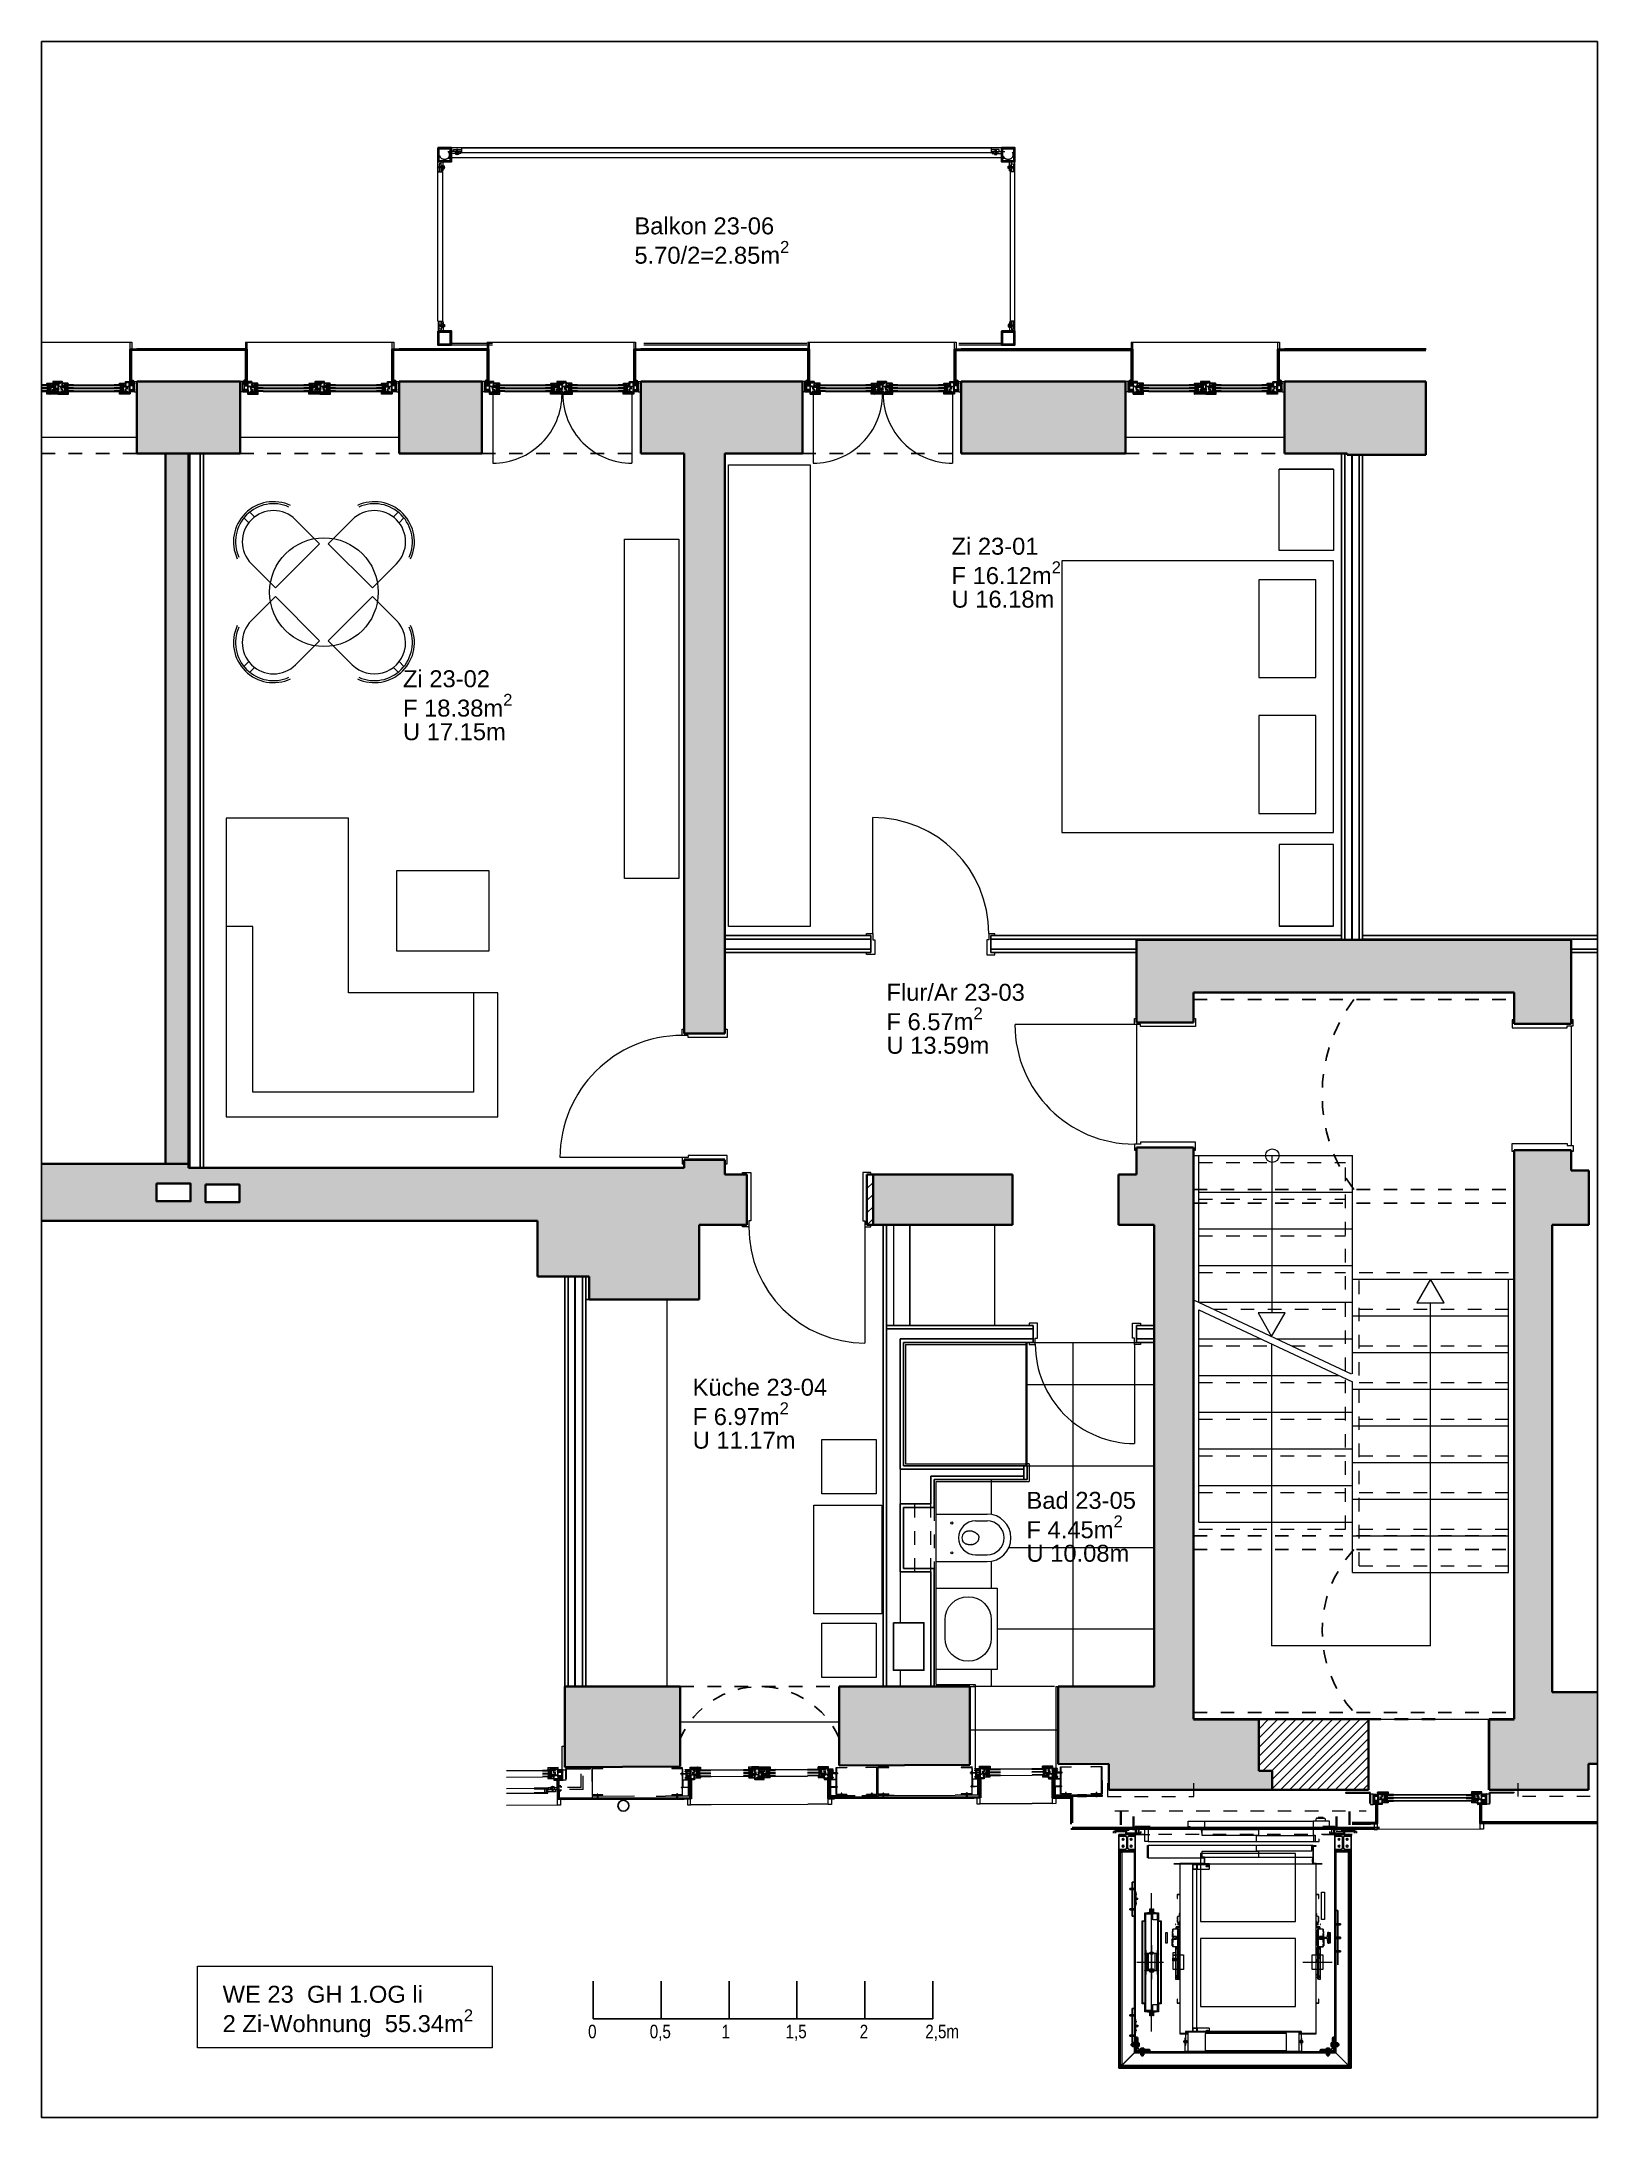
# Model space of a CAD drawing. Header units: metres. Extents: x 19 to 230, y -653 to -519.
# Drawn here: x 172.85 to 184.3, y -555.59 to -540.3 of the extents above; entities that cross this region are included whole.
import ezdxf

# ---------------------------------------------------------------- set-up
doc = ezdxf.new("R2010")
doc.units = ezdxf.units.M
doc.header["$LTSCALE"] = 0.0125
for name, pattern in [('Dash', [6.35, 3.175, -3.175]), ('DASHED2', [0.375, 0.25, -0.125]), ('HIDDEN', [0.375, 0.25, -0.125]), ('Punkt', [6.35, 0, -6.35]), ('Verdeckt', [9.525, 6.35, -3.175]), ('Verdeckt3', [9.525, 6.35, -3.175])]:
    doc.linetypes.add(name, pattern=pattern)
for name, color, linetype, lineweight in [('03Aussenhaut', 30, 'Continuous', 30), ('04Ansichtskanten', 4, 'Continuous', 15), ('05Fenster', 171, 'Continuous', 15), ('A---MOEB-------', 8, 'Continuous', 13), ('Ansicht dünn', 181, 'Continuous', 13), ('Ansicht dünn2', 185, 'Continuous', 9), ('Aufzug', 65, 'Continuous', 13), ('Befestigung', 253, 'Continuous', 5), ('Beschriftung-Räume', 3, 'Continuous', 15), ('Entwässerungverdeckt', 8, 'DASHED2', 9), ('Fenster', 65, 'Continuous', 5), ('Fenster2', 161, 'Continuous', 5), ('Fliesen2', 251, 'Continuous', 9), ('Geländer', 65, 'Continuous', 13), ('Geländerbefestigung', 8, 'DASHED2', 13), ('geländerverdeckt', 251, 'DASHED2', 9), ('Glas', 151, 'Continuous', 13), ('Marki', 65, 'Continuous', 13), ('Moeb', 8, 'Continuous', 13), ('Platten', 2, 'Continuous', 15), ('PUTZ', 32, 'Continuous', 13), ('Sani', 8, 'Continuous', 13), ('StahlAnsicht', 202, 'Continuous', 13), ('Stahlbau', 5, 'Continuous', 30), ('Treppen', 8, 'Continuous', 13), ('Türen', 65, 'Continuous', 15), ('unten', 7, 'Verdeckt3', 15), ('UProfil', 153, 'Continuous', 20), ('Verdeckt 2', 63, 'DASHED2', 13), ('Wände Bestand', 142, 'Continuous', 35), ('WändeBestand', 142, 'Continuous', 40)]:
    doc.layers.add(name, color=color, linetype=linetype, lineweight=lineweight)
for name, color, linetype in [('A---TEXTD100---', 7, 'Continuous'), ('Block GeländerH2', 241, 'Continuous'), ('Entwässerung', 215, 'Continuous'), ('oben', 7, 'Punkt'), ('Schachtgerüst', 142, 'Continuous')]:
    doc.layers.add(name, color=color, linetype=linetype)
for name, color, linetype, lineweight, true_color in [('Fliesen', 7, 'Continuous', 18, 0x875ef7), ('Fliesen1', 7, 'Continuous', 18, 0x0040ff), ('SchrBestand', 7, 'Continuous', 15, 0xc9c9c9), ('SchrWand neu', 7, 'Continuous', 18, 0x971402), ('Wände neu', 1, 'Continuous', 35, 0xff0000), ('WändeGK neu', 7, 'Continuous', 25, 0xdc5004)]:
    doc.layers.add(name, color=color, linetype=linetype, lineweight=lineweight, true_color=true_color)
doc.layers.add('Stahl', color=7, linetype='Continuous', true_color=0x4d79ff)
doc.styles.add('Arial', font='arial.ttf')

msp = doc.modelspace()

# ---------------------------------------------------------------- texts
at = {"layer": 'A---TEXTD100---', "color": 7, "style": 'Arial', "width": 0.8}
for s, p in [('0', (176.872, -555.007)), ('0,5', (177.326, -555.007)), ('1', (177.855, -555.007)), ('1,5', (178.326, -555.007)), ('2', (178.872, -555.007)), ('2,5m', (179.355, -555.007))]:
    msp.add_text(s, height=0.1, rotation=359.9984, dxfattribs=at).set_placement(p)
at = {"layer": 'Beschriftung-Räume', "ltscale": 0.1, "char_height": 0.125, "attachment_point": 1, "line_spacing_factor": 0.833333, "style": 'Arial'}
for s, insert, width in [('\\A1;Balkon 23-06\\P5.70/2=2.85m{\\H0.7x;\\S2^ ;}', (177.213, -541.598), 2.26836), ('\\A1;Zi 23-01\\PF 16.12m{\\H0.7x;\\S2^ ;}\\PU 16.18m', (179.548, -543.957), 2.26836), ('\\A1;Zi 23-02\\PF 18.38m{\\H0.7x;\\S2^ ;}\\PU 17.15m', (175.509, -544.933), 2.26836), ('\\A1;Flur/Ar 23-03\\PF 6.57m{\\H0.7x;\\S2^ ;}\\PU 13.59m', (179.069, -547.242), 2.26836), ('\\A1;Küche 23-04 \\PF 6.97m{\\H0.7x;\\S2^ ;}\\PU 11.17m', (177.642, -550.15), 2.26836), ('\\A1;Bad 23-05 \\PF 4.45m{\\H0.7x;\\S2^ ;}\\PU 10.08m', (180.1, -550.983), 2.26836), ('\\A1;WE 23  GH 1.OG li\\P2 Zi-Wohnung  55.34m{\\H0.7x;\\S2^ ;}', (174.181, -554.62), 2.81441)]:
    msp.add_mtext(s, dxfattribs=dict(at, insert=insert, width=width))

# ---------------------------------------------------------------- blocks, each defined once
blk = doc.blocks.new('ElementFe seite')
at = {"layer": 'Befestigung', "linetype": 'Continuous', "lineweight": 0, "extrusion": (0, 0, -1)}
for points in [[(11, 159), (11, 155), (12, 155), (12, 159)], [(11, 159), (11, 155), (11, 155), (11, 155), (11, 159), (11, 159)], [(10, 159), (10, 155), (11, 155), (11, 159)], [(10, 159), (10, 155), (10, 155), (10, 155), (10, 159), (10, 159)], [(9, 159), (9, 155), (10, 155), (10, 159)], [(9, 159), (9, 155), (9, 155), (9, 155), (9, 159), (9, 159)], [(8, 159), (8, 155), (9, 155), (9, 159)], [(8, 159), (8, 155), (8, 155), (8, 155), (8, 159), (8, 159)], [(7, 159), (7, 155), (8, 155), (8, 159)], [(8, 158), (8, 158), (8, 158), (8, 158), (8, 158), (8, 158), (8, 158), (8, 158), (8, 158), (8, 158), (8, 158), (8, 158), (8, 158), (8, 158), (8, 158), (8, 158), (8, 158), (8, 158), (8, 158), (8, 158), (8, 158), (8, 158), (8, 158), (8, 158), (7, 157), (7, 157), (7, 157), (7, 157), (7, 157), (7, 157), (7, 157), (7, 157), (7, 157), (7, 157), (7, 157), (7, 157), (7, 157), (7, 157), (7, 157), (7, 157), (7, 157), (7, 157), (7, 157), (7, 157), (7, 157), (7, 157), (7, 157), (7, 157), (7, 157), (7, 157), (7, 157), (7, 157), (7, 157), (7, 157), (7, 157), (7, 157), (7, 157), (7, 157), (7, 157), (7, 157), (7, 157), (7, 157), (7, 157), (7, 157), (7, 157), (7, 157), (7, 157), (7, 157), (7, 157), (7, 157), (7, 157), (7, 157), (7, 157), (7, 157), (7, 157), (7, 157), (7, 157), (7, 157), (7, 157), (7, 157), (7, 157), (7, 157), (7, 157), (7, 157), (7, 157), (7, 157), (7, 157), (7, 157), (7, 157), (7, 157), (7, 157), (7, 157), (7, 157), (7, 157), (7, 157), (7, 157), (7, 157), (7, 157), (7, 157), (7, 157), (7, 157), (7, 157), (7, 157), (7, 157), (7, 157), (8, 157), (8, 157), (8, 157), (8, 156), (8, 156), (8, 156), (8, 156), (8, 156), (8, 156), (8, 156), (8, 156), (8, 156), (8, 156), (8, 156), (8, 156), (8, 156), (8, 156), (8, 156), (8, 156), (8, 156), (8, 156), (8, 156), (8, 156), (8, 156)], [(7, 159), (7, 155), (7, 155), (7, 159)], [(6, 159), (6, 155), (6, 155), (7, 155), (7, 159), (6, 159)], [(7, 158), (7, 154), (7, 154), (7, 154), (7, 158), (7, 158)], [(6, 159), (6, 155), (6, 155), (6, 159)], [(5, 159), (5, 155), (6, 155), (6, 155), (6, 159), (6, 159)], [(4, 159), (4, 155), (5, 155), (5, 155), (5, 159), (5, 159)], [(3, 170), (3, 144), (4, 144), (4, 170)], [(4, 159), (4, 155), (4, 155), (4, 159)], [(4, 159), (4, 155), (4, 155), (4, 155), (4, 159), (4, 159)], [(3, 159), (3, 155), (4, 155), (4, 159)], [(3, 159), (3, 155), (3, 155), (3, 155), (3, 159), (3, 159)], [(2, 159), (2, 155), (3, 155), (3, 159)], [(2, 159), (2, 155), (2, 155), (2, 155), (2, 159), (2, 159)], [(1, 159), (1, 155), (2, 155), (2, 159)], [(1, 159), (1, 155), (1, 155), (1, 155), (1, 159), (1, 159)], [(0, 159), (0, 155), (1, 155), (1, 159)], [(-27, 160), (-27, 154), (0, 154), (0, 160)], [(0, 159), (0, 155), (0, 155), (0, 155), (0, 159), (0, 159)], [(0, 159), (0, 155), (0, 155), (0, 159)], [(-1, 159), (-1, 155), (-1, 155), (0, 155), (0, 159), (-1, 159)], [(-1, 158), (-1, 154), (-1, 154), (-1, 158)], [(-2, 158), (-2, 154), (-2, 154), (-1, 154), (-1, 158), (-2, 158)], [(-2, 158), (-2, 154), (-2, 154), (-2, 158)], [(-3, 158), (-3, 154), (-2, 154), (-2, 154), (-2, 158), (-2, 158)], [(-3, 158), (-3, 154), (-3, 154), (-3, 158)], [(-4, 158), (-4, 154), (-3, 154), (-3, 154), (-3, 158), (-3, 158)], [(-4, 158), (-4, 154), (-4, 154), (-4, 158)], [(-4, 158), (-4, 154), (-4, 154), (-4, 154), (-4, 158), (-4, 158)], [(-5, 158), (-5, 154), (-4, 154), (-4, 158)], [(-5, 158), (-5, 154), (-5, 154), (-5, 154), (-5, 158), (-5, 158)], [(-6, 158), (-6, 154), (-5, 154), (-5, 158)], [(-6, 158), (-6, 154), (-6, 154), (-6, 154), (-6, 158), (-6, 158)], [(-7, 158), (-7, 154), (-6, 154), (-6, 158)], [(-7, 159), (-7, 155), (-7, 155), (-7, 155), (-7, 159), (-7, 159)], [(-8, 159), (-8, 155), (-7, 155), (-7, 159)], [(-8, 159), (-8, 155), (-8, 155), (-8, 155), (-8, 159), (-8, 159)], [(-8, 159), (-8, 155), (-8, 155), (-8, 159)], [(-9, 159), (-9, 155), (-9, 155), (-8, 155), (-8, 159), (-9, 159)], [(-8, 159), (-8, 155), (-8, 155), (-8, 159)], [(-9, 159), (-9, 155), (-9, 155), (-8, 155), (-8, 159), (-9, 159)], [(-9, 159), (-9, 155), (-9, 155), (-9, 159)], [(-10, 159), (-10, 155), (-10, 155), (-9, 155), (-9, 159), (-10, 159)], [(-9, 159), (-9, 155), (-9, 155), (-9, 159)], [(-10, 159), (-10, 155), (-10, 155), (-9, 155), (-9, 159), (-10, 159)], [(-10, 159), (-10, 155), (-10, 155), (-10, 159)], [(-11, 159), (-11, 155), (-10, 155), (-10, 155), (-10, 159), (-10, 159)], [(-10, 159), (-10, 155), (-10, 155), (-10, 159)], [(-11, 159), (-11, 155), (-10, 155), (-10, 155), (-10, 159), (-10, 159)], [(-11, 159), (-11, 155), (-11, 155), (-11, 159)], [(-12, 159), (-12, 155), (-11, 155), (-11, 155), (-11, 159), (-11, 159)], [(-11, 159), (-11, 155), (-11, 155), (-11, 159)], [(-12, 159), (-12, 155), (-11, 155), (-11, 155), (-11, 159), (-11, 159)], [(-12, 159), (-12, 155), (-12, 155), (-12, 159)], [(-12, 159), (-12, 155), (-12, 155), (-12, 155), (-12, 159), (-12, 159)], [(-13, 159), (-13, 155), (-12, 155), (-12, 159)], [(-12, 159), (-12, 155), (-12, 155), (-12, 159)], [(-12, 159), (-12, 155), (-12, 155), (-12, 155), (-12, 159), (-12, 159)], [(-13, 159), (-13, 155), (-12, 155), (-12, 159)], [(-13, 159), (-13, 155), (-13, 155), (-13, 155), (-13, 159), (-13, 159)], [(-14, 159), (-14, 155), (-13, 155), (-13, 159)], [(-13, 159), (-13, 155), (-13, 155), (-13, 155), (-13, 159), (-13, 159)], [(-14, 159), (-14, 155), (-13, 155), (-13, 159)], [(-14, 159), (-14, 155), (-14, 155), (-14, 155), (-14, 159), (-14, 159)], [(-15, 159), (-15, 155), (-14, 155), (-14, 159)], [(-14, 159), (-14, 155), (-14, 155), (-14, 155), (-14, 159), (-14, 159)], [(-15, 159), (-15, 155), (-14, 155), (-14, 159)], [(-15, 159), (-15, 155), (-15, 155), (-15, 155), (-15, 159), (-15, 159)], [(-16, 159), (-16, 155), (-15, 155), (-15, 159)], [(-15, 159), (-15, 155), (-15, 155), (-15, 155), (-15, 159), (-15, 159)], [(-16, 159), (-16, 155), (-15, 155), (-15, 159)], [(-16, 159), (-16, 155), (-16, 155), (-16, 155), (-16, 159), (-16, 159)], [(-16, 159), (-16, 155), (-16, 155), (-16, 159)], [(-17, 159), (-17, 155), (-17, 155), (-16, 155), (-16, 159), (-17, 159)], [(-16, 159), (-16, 155), (-16, 155), (-16, 155), (-16, 159), (-16, 159)], [(-16, 159), (-16, 155), (-16, 155), (-16, 159)], [(-17, 159), (-17, 155), (-17, 155), (-16, 155), (-16, 159), (-17, 159)], [(-17, 159), (-17, 155), (-17, 155), (-17, 159)], [(-18, 159), (-18, 155), (-18, 155), (-17, 155), (-17, 159), (-18, 159)], [(-18, 159), (-18, 155), (-18, 155), (-18, 159)], [(-19, 159), (-19, 155), (-18, 155), (-18, 155), (-18, 159), (-18, 159)], [(-19, 159), (-19, 155), (-19, 155), (-19, 159)], [(-20, 159), (-20, 155), (-19, 155), (-19, 155), (-19, 159), (-19, 159)], [(-20, 159), (-20, 155), (-20, 155), (-20, 159)], [(-20, 159), (-20, 155), (-20, 155), (-20, 155), (-20, 159), (-20, 159)], [(-21, 159), (-21, 155), (-20, 155), (-20, 159)], [(-21, 159), (-21, 155), (-21, 155), (-21, 155), (-21, 159), (-21, 159)], [(-22, 159), (-22, 155), (-21, 155), (-21, 159)], [(-22, 159), (-22, 155), (-22, 155), (-22, 155), (-22, 159), (-22, 159)], [(-23, 159), (-23, 155), (-22, 155), (-22, 159)], [(-23, 159), (-23, 155), (-23, 155), (-23, 155), (-23, 159), (-23, 159)], [(-24, 159), (-24, 155), (-23, 155), (-23, 159)], [(-24, 159), (-24, 155), (-24, 155), (-24, 155), (-24, 159), (-24, 159)], [(-25, 159), (-25, 155), (-25, 155), (-24, 155), (-24, 159), (-25, 159)], [(-25, 159), (-25, 155), (-25, 155), (-25, 159)], [(-26, 159), (-26, 155), (-26, 155), (-25, 155), (-25, 159), (-26, 159)], [(-26, 159), (-26, 155), (-26, 155), (-26, 159)], [(-27, 159), (-27, 155), (-26, 155), (-26, 155), (-26, 159), (-26, 159)], [(-27, 159), (-27, 155), (-27, 155), (-27, 159)], [(-28, 159), (-28, 155), (-27, 155), (-27, 155), (-27, 159), (-27, 159)], [(-28, 159), (-28, 155), (-28, 155), (-28, 159)], [(-28, 159), (-28, 155), (-28, 155), (-28, 155), (-28, 159), (-28, 159)], [(-29, 159), (-29, 155), (-28, 155), (-28, 159)], [(-29, 159), (-29, 155), (-29, 155), (-29, 155), (-29, 159), (-29, 159)], [(-30, 159), (-30, 155), (-29, 155), (-29, 159)], [(-30, 159), (-30, 155), (-30, 155), (-30, 155), (-30, 159), (-30, 159)], [(-31, 159), (-31, 155), (-30, 155), (-30, 159)], [(-31, 159), (-31, 155), (-31, 155), (-31, 155), (-31, 159), (-31, 159)], [(-32, 159), (-32, 155), (-31, 155), (-31, 159)], [(-32, 159), (-32, 155), (-32, 155), (-32, 155), (-32, 159), (-32, 159)], [(-32, 159), (-32, 155), (-32, 155), (-32, 159)], [(-33, 159), (-33, 155), (-33, 155), (-32, 155), (-32, 159), (-33, 159)], [(-33, 159), (-33, 155), (-33, 155), (-33, 159)], [(-34, 159), (-34, 155), (-34, 155), (-33, 155), (-33, 159), (-34, 159)], [(-34, 159), (-34, 155), (-34, 155), (-34, 159)], [(-35, 159), (-35, 155), (-34, 155), (-34, 155), (-34, 159), (-34, 159)], [(-35, 159), (-35, 155), (-35, 155), (-35, 159)], [(-36, 159), (-36, 155), (-35, 155), (-35, 155), (-35, 159), (-35, 159)], [(-36, 159), (-36, 155), (-36, 155), (-36, 159)], [(-36, 159), (-36, 155), (-36, 155), (-36, 155), (-36, 159), (-36, 159)], [(-37, 159), (-37, 155), (-36, 155), (-36, 159)], [(-37, 159), (-37, 155), (-37, 155), (-37, 155), (-37, 159), (-37, 159)], [(-38, 159), (-38, 155), (-37, 155), (-37, 159)], [(-38, 159), (-38, 155), (-38, 155), (-38, 155), (-38, 159), (-38, 159)], [(-39, 159), (-39, 155), (-38, 155), (-38, 159)], [(-39, 159), (-39, 155), (-39, 155), (-39, 155), (-39, 159), (-39, 159)], [(-40, 159), (-40, 155), (-39, 155), (-39, 159)], [(-40, 159), (-40, 155), (-40, 155), (-40, 155), (-40, 159), (-40, 159)], [(-40, 159), (-40, 155), (-40, 155), (-40, 159)], [(-41, 159), (-41, 155), (-41, 155), (-40, 155), (-40, 159), (-41, 159)], [(-41, 159), (-41, 155), (-41, 155), (-41, 159)], [(-42, 159), (-42, 155), (-42, 155), (-41, 155), (-41, 159), (-42, 159)], [(-42, 159), (-42, 155), (-42, 155), (-42, 159)], [(-43, 159), (-43, 155), (-42, 155), (-42, 155), (-42, 159), (-42, 159)], [(-43, 159), (-43, 155), (-43, 155), (-43, 159)], [(-43, 159), (-43, 155), (-43, 155), (-43, 155), (-43, 159), (-43, 159)], [(-44, 159), (-44, 155), (-43, 155), (-43, 159)], [(-44, 159), (-44, 155), (-44, 155), (-44, 155), (-44, 159), (-44, 159)], [(-45, 159), (-45, 155), (-44, 155), (-44, 159)], [(-45, 159), (-45, 155), (-45, 155), (-45, 155), (-45, 159), (-45, 159)], [(-46, 159), (-46, 155), (-45, 155), (-45, 159)], [(-46, 159), (-46, 155), (-46, 155), (-46, 155), (-46, 159), (-46, 159)], [(-47, 159), (-47, 155), (-46, 155), (-46, 159)], [(-47, 159), (-47, 155), (-47, 155), (-47, 155), (-47, 159), (-47, 159)], [(-48, 159), (-48, 155), (-47, 155), (-47, 159)], [(-48, 159), (-48, 155), (-48, 155), (-48, 155), (-48, 159), (-48, 159)], [(-48, 159), (-48, 155), (-48, 155), (-48, 159)], [(-49, 159), (-49, 155), (-49, 155), (-48, 155), (-48, 159), (-49, 159)], [(-49, 159), (-49, 155), (-49, 155), (-49, 159)], [(-50, 159), (-50, 155), (-50, 155), (-49, 155), (-49, 159), (-50, 159)], [(-50, 159), (-50, 155), (-50, 155), (-50, 159)], [(-51, 159), (-51, 155), (-50, 155), (-50, 155), (-50, 159), (-50, 159)], [(-51, 159), (-51, 155), (-51, 155), (-51, 159)], [(-52, 159), (-52, 155), (-51, 155), (-51, 155), (-51, 159), (-51, 159)], [(-52, 159), (-52, 155), (-52, 155), (-52, 159)], [(-52, 159), (-52, 155), (-52, 155), (-52, 155), (-52, 159), (-52, 159)], [(-53, 159), (-53, 155), (-53, 155), (-53, 155), (-53, 159), (-53, 159)], [(-54, 159), (-54, 155), (-53, 155), (-53, 159)], [(-54, 159), (-54, 155), (-54, 155), (-54, 155), (-54, 159), (-54, 159)], [(-55, 159), (-55, 155), (-54, 155), (-54, 159)], [(-55, 159), (-55, 155), (-55, 155), (-55, 155), (-55, 159), (-55, 159)], [(-56, 159), (-56, 155), (-55, 155), (-55, 159)], [(-57, 159), (-57, 155), (-56, 155), (-56, 159)], [(-56, 159), (-56, 155), (-56, 155), (-56, 155), (-56, 159), (-56, 159)], [(35, 3), (45, 3), (45, 4), (35, 4)], [(38, 9), (41, 9), (41, 9), (38, 9)], [(38, 8), (41, 8), (42, 9), (41, 9), (38, 9), (38, 9)], [(38, 8), (41, 8), (41, 8), (38, 8)], [(38, 7), (41, 7), (42, 8), (41, 8), (38, 8), (38, 8)], [(38, 7), (41, 7), (41, 7), (38, 7)], [(38, 7), (41, 7), (42, 7), (41, 7), (38, 7), (38, 7)], [(38, 3), (41, 3), (41, 3), (38, 3)], [(38, 2), (41, 2), (42, 2), (41, 3), (38, 3), (38, 2)], [(38, 2), (41, 2), (41, 2), (38, 2)], [(38, 1), (41, 1), (42, 1), (41, 2), (38, 2), (38, 1)], [(38, 1), (41, 1), (41, 1), (38, 1)], [(38, 0), (41, 0), (42, 1), (41, 1), (38, 1), (38, 1)], [(38, 0), (41, 0), (41, 0), (38, 0)], [(39, 6), (39, 6), (39, 6), (39, 6), (39, 6), (39, 6), (39, 6), (39, 6), (39, 6), (39, 6), (39, 6), (39, 6), (39, 6), (39, 6), (39, 6), (40, 6), (40, 6), (40, 6), (40, 6), (40, 6), (40, 6), (40, 6), (40, 6), (40, 6), (40, 6), (40, 6), (40, 6), (40, 6), (40, 6), (40, 6), (40, 6), (40, 6), (40, 6), (40, 6), (40, 6), (40, 6), (40, 6), (40, 6), (40, 6), (40, 6), (40, 6), (40, 6), (40, 6), (40, 6), (40, 6), (40, 6), (40, 6), (40, 6), (40, 6), (40, 6), (40, 6), (40, 6), (40, 6), (40, 6), (40, 6), (40, 6), (40, 6), (40, 6), (40, 6), (40, 6), (40, 6), (40, 6), (40, 6), (40, 6), (40, 6), (40, 6), (40, 6), (40, 6), (40, 6), (40, 6), (40, 6), (40, 6), (40, 6), (40, 6), (40, 6), (40, 6), (40, 6), (40, 6), (40, 6), (40, 6), (40, 6), (40, 6), (40, 6), (40, 6), (40, 6), (40, 6), (40, 6), (40, 6), (40, 6), (40, 6), (40, 6), (40, 6), (40, 6), (40, 6), (40, 6), (40, 6), (40, 6), (40, 6), (40, 6), (40, 6), (40, 6), (40, 6), (40, 6), (40, 6), (40, 6), (40, 6), (40, 6), (40, 6), (40, 6), (40, 6), (40, 6), (40, 6), (40, 6), (40, 6), (41, 6), (41, 6), (41, 6), (41, 6), (41, 6), (41, 6), (41, 6), (41, 6), (41, 6), (41, 6), (41, 6), (41, 6), (41, 6), (41, 6), (41, 6)], [(0, 58), (0, 55), (0, 55), (0, 58)], [(-1, 58), (-1, 55), (0, 55), (0, 55), (0, 58), (0, 58)], [(-1, 58), (-1, 55), (-1, 55), (-1, 58)], [(-2, 58), (-2, 55), (-1, 55), (-1, 55), (-1, 58), (-1, 58)], [(-2, 58), (-2, 55), (-2, 55), (-2, 58)], [(-2, 58), (-2, 55), (-2, 55), (-2, 55), (-2, 58), (-2, 58)], [(-3, 58), (-3, 55), (-2, 55), (-2, 58)], [(-3, 58), (-3, 55), (-3, 55), (-3, 55), (-3, 58), (-3, 58)], [(-4, 58), (-4, 55), (-3, 55), (-3, 58)], [(-4, 58), (-4, 55), (-4, 55), (-4, 55), (-4, 58), (-4, 58)], [(-5, 58), (-5, 55), (-4, 55), (-4, 58)], [(-5, 58), (-5, 55), (-5, 55), (-5, 55), (-5, 58), (-5, 58)], [(-6, 58), (-6, 55), (-5, 55), (-5, 58)], [(-6, 58), (-6, 55), (-6, 55), (-6, 55), (-6, 58), (-6, 58)], [(-7, 58), (-7, 55), (-6, 55), (-6, 58)], [(-7, 58), (-7, 55), (-7, 55), (-7, 55), (-7, 58), (-7, 58)], [(-7, 58), (-7, 55), (-7, 55), (-7, 58)], [(-8, 58), (-8, 55), (-8, 55), (-7, 55), (-7, 58), (-8, 58)], [(-8, 58), (-8, 55), (-8, 55), (-8, 58)], [(-9, 58), (-9, 55), (-8, 55), (-8, 55), (-8, 58), (-8, 58)], [(-9, 58), (-9, 55), (-9, 55), (-9, 58)], [(-10, 58), (-10, 55), (-9, 55), (-9, 55), (-9, 58), (-9, 58)], [(-10, 58), (-10, 55), (-10, 55), (-10, 58)], [(-10, 58), (-10, 55), (-10, 55), (-10, 55), (-10, 58), (-10, 58)], [(-11, 58), (-11, 55), (-10, 55), (-10, 58)], [(-11, 58), (-11, 55), (-11, 55), (-11, 55), (-11, 58), (-11, 58)], [(-12, 58), (-12, 55), (-11, 55), (-11, 58)], [(-12, 58), (-12, 55), (-12, 55), (-12, 55), (-12, 58), (-12, 58)], [(-13, 58), (-13, 55), (-12, 55), (-12, 58)], [(-13, 58), (-13, 55), (-13, 55), (-13, 55), (-13, 58), (-13, 58)], [(-14, 58), (-14, 55), (-13, 55), (-13, 58)], [(-14, 58), (-14, 55), (-14, 55), (-14, 55), (-14, 58), (-14, 58)], [(-14, 58), (-14, 55), (-14, 55), (-14, 58)], [(-15, 58), (-15, 55), (-15, 55), (-14, 55), (-14, 58), (-15, 58)], [(-15, 58), (-15, 55), (-15, 55), (-15, 58)], [(-16, 58), (-16, 55), (-16, 55), (-15, 55), (-15, 58), (-16, 58)], [(-16, 58), (-16, 55), (-16, 55), (-16, 58)], [(-17, 58), (-17, 55), (-16, 55), (-16, 55), (-16, 58), (-16, 58)], [(-17, 58), (-17, 55), (-17, 55), (-17, 58)], [(-18, 58), (-18, 55), (-17, 55), (-17, 55), (-17, 58), (-17, 58)], [(-18, 58), (-18, 55), (-18, 55), (-18, 58)], [(-18, 58), (-18, 55), (-18, 55), (-18, 55), (-18, 58), (-18, 58)], [(-19, 58), (-19, 55), (-18, 55), (-18, 58)], [(-19, 58), (-19, 55), (-19, 55), (-19, 55), (-19, 58), (-19, 58)], [(-20, 58), (-20, 55), (-19, 55), (-19, 58)], [(-20, 58), (-20, 55), (-20, 55), (-20, 55), (-20, 58), (-20, 58)], [(-21, 58), (-21, 55), (-20, 55), (-20, 58)], [(-21, 58), (-21, 55), (-21, 55), (-21, 55), (-21, 58), (-21, 58)], [(-22, 58), (-22, 55), (-21, 55), (-21, 58)], [(-22, 58), (-22, 55), (-22, 55), (-22, 55), (-22, 58), (-22, 58)], [(-22, 58), (-22, 55), (-22, 55), (-22, 58)], [(-23, 58), (-23, 55), (-23, 55), (-22, 55), (-22, 58), (-23, 58)], [(-23, 58), (-23, 55), (-23, 55), (-23, 58)], [(-24, 58), (-24, 55), (-24, 55), (-23, 55), (-23, 58), (-24, 58)], [(-24, 58), (-24, 55), (-24, 55), (-24, 58)], [(-25, 58), (-25, 55), (-24, 55), (-24, 55), (-24, 58), (-24, 58)], [(-25, 58), (-25, 55), (-25, 55), (-25, 58)], [(-26, 58), (-26, 55), (-25, 55), (-25, 55), (-25, 58), (-25, 58)], [(-26, 58), (-26, 55), (-26, 55), (-26, 58)], [(-26, 58), (-26, 55), (-26, 55), (-26, 55), (-26, 58), (-26, 58)], [(-27, 58), (-27, 55), (-26, 55), (-26, 58)], [(-27, 58), (-27, 55), (-27, 55), (-27, 55), (-27, 58), (-27, 58)], [(-28, 58), (-28, 55), (-27, 55), (-27, 58)], [(-28, 58), (-28, 55), (-28, 55), (-28, 55), (-28, 58), (-28, 58)], [(-29, 58), (-29, 55), (-28, 55), (-28, 58)], [(-29, 58), (-29, 55), (-29, 55), (-29, 55), (-29, 58), (-29, 58)], [(-30, 58), (-30, 55), (-29, 55), (-29, 58)], [(-30, 58), (-30, 55), (-30, 55), (-30, 55), (-30, 58), (-30, 58)], [(-30, 58), (-30, 55), (-30, 55), (-30, 58)], [(-31, 58), (-31, 55), (-31, 55), (-30, 55), (-30, 58), (-31, 58)], [(-31, 58), (-31, 55), (-31, 55), (-31, 58)], [(-32, 58), (-32, 55), (-32, 55), (-31, 55), (-31, 58), (-32, 58)], [(-32, 58), (-32, 55), (-32, 55), (-32, 58)], [(-33, 58), (-33, 55), (-32, 55), (-32, 55), (-32, 58), (-32, 58)], [(-33, 58), (-33, 55), (-33, 55), (-33, 58)], [(-33, 58), (-33, 55), (-33, 55), (-33, 55), (-33, 58), (-33, 58)], [(-34, 58), (-34, 55), (-33, 55), (-33, 58)], [(-34, 58), (-34, 55), (-34, 55), (-34, 55), (-34, 58), (-34, 58)], [(-35, 58), (-35, 55), (-34, 55), (-34, 58)], [(-35, 58), (-35, 55), (-35, 55), (-35, 55), (-35, 58), (-35, 58)], [(-36, 58), (-36, 55), (-35, 55), (-35, 58)], [(-36, 58), (-36, 55), (-36, 55), (-36, 55), (-36, 58), (-36, 58)], [(-37, 58), (-37, 55), (-36, 55), (-36, 58)], [(-37, 58), (-37, 55), (-37, 55), (-37, 55), (-37, 58), (-37, 58)], [(-38, 58), (-38, 55), (-37, 55), (-37, 58)], [(-38, 58), (-38, 55), (-38, 55), (-38, 55), (-38, 58), (-38, 58)], [(-38, 58), (-38, 55), (-38, 55), (-38, 58)], [(-39, 58), (-39, 55), (-39, 55), (-38, 55), (-38, 58), (-39, 58)], [(-39, 58), (-39, 55), (-39, 55), (-39, 58)], [(-40, 58), (-40, 55), (-40, 55), (-39, 55), (-39, 58), (-40, 58)], [(-40, 58), (-40, 55), (-40, 55), (-40, 58)], [(-41, 58), (-41, 55), (-40, 55), (-40, 55), (-40, 58), (-40, 58)], [(-42, 58), (-42, 55), (-41, 55), (-41, 55), (-41, 58), (-41, 58)], [(-41, 58), (-41, 55), (-41, 55), (-41, 58)], [(-43, 58), (-43, 55), (-43, 55), (-42, 55), (-42, 58), (-43, 58)], [(-42, 58), (-42, 55), (-42, 55), (-42, 58)], [(-44, 58), (-44, 55), (-44, 55), (-43, 55), (-43, 58), (-44, 58)], [(-43, 58), (-43, 55), (-43, 55), (-43, 58)], [(-45, 58), (-45, 55), (-44, 55), (-44, 58)], [(-46, 58), (-46, 55), (-45, 55), (-45, 58)], [(-45, 58), (-45, 55), (-45, 55), (-45, 55), (-45, 58), (-45, 58)], [(-47, 58), (-47, 55), (-46, 55), (-46, 58)], [(-46, 58), (-46, 55), (-46, 55), (-46, 55), (-46, 58), (-46, 58)], [(-48, 58), (-48, 55), (-47, 55), (-47, 58)], [(-47, 58), (-47, 55), (-47, 55), (-47, 55), (-47, 58), (-47, 58)], [(-49, 58), (-49, 55), (-48, 55), (-48, 58)], [(-48, 58), (-48, 55), (-48, 55), (-48, 55), (-48, 58), (-48, 58)], [(-50, 58), (-50, 55), (-49, 55), (-49, 58)], [(-49, 58), (-49, 55), (-49, 55), (-49, 55), (-49, 58), (-49, 58)], [(-51, 61), (-51, 52), (-50, 55), (-50, 58)], [(-52, 61), (-52, 52), (-52, 52), (-52, 52), (-52, 52), (-52, 52), (-52, 52), (-52, 52), (-52, 52), (-52, 52), (-52, 52), (-52, 52), (-52, 52), (-52, 52), (-52, 52), (-52, 52), (-52, 52), (-52, 52), (-52, 52), (-52, 52), (-52, 52), (-52, 52), (-52, 52), (-52, 52), (-52, 52), (-52, 52), (-52, 52), (-52, 52), (-52, 52), (-52, 52), (-52, 52), (-52, 52), (-52, 52), (-52, 52), (-52, 52), (-52, 52), (-52, 52), (-52, 52), (-52, 52), (-52, 52), (-52, 52), (-52, 52), (-52, 52), (-52, 52), (-52, 52), (-52, 52), (-52, 52), (-52, 52), (-52, 52), (-52, 52), (-52, 52), (-52, 52), (-52, 52), (-52, 52), (-52, 52), (-52, 52), (-52, 52), (-52, 52), (-52, 52), (-52, 52), (-52, 52), (-52, 52), (-52, 52), (-52, 52), (-52, 52), (-52, 52), (-52, 52), (-52, 52), (-52, 52), (-52, 52), (-52, 52), (-52, 52), (-52, 52), (-52, 52), (-52, 52), (-52, 52), (-52, 52), (-52, 52), (-52, 52), (-52, 52), (-52, 52), (-52, 52), (-52, 52), (-52, 52), (-52, 52), (-52, 52), (-52, 52), (-52, 52), (-52, 52), (-52, 52), (-52, 52), (-52, 52), (-52, 52), (-51, 52), (-51, 52), (-51, 52), (-51, 52), (-51, 52), (-51, 52), (-51, 52), (-51, 52), (-51, 52), (-51, 52), (-51, 52), (-51, 52), (-51, 52), (-51, 52), (-51, 52), (-51, 52), (-51, 52), (-51, 52), (-51, 52), (-51, 52), (-51, 52), (-51, 52), (-51, 52), (-51, 52), (-51, 52), (-51, 52), (-51, 52), (-51, 52), (-51, 52), (-51, 52), (-51, 52), (-51, 52), (-51, 52), (-51, 52), (-51, 52), (-51, 52), (-51, 52), (-51, 61), (-51, 61), (-51, 61), (-51, 61), (-51, 61), (-51, 61), (-51, 61), (-51, 61), (-51, 61), (-51, 61), (-51, 61), (-51, 61), (-51, 61), (-51, 61), (-51, 61), (-51, 61), (-51, 61), (-51, 61), (-51, 61), (-51, 61), (-51, 61), (-51, 61), (-51, 61), (-51, 61), (-51, 61), (-51, 61), (-51, 61), (-51, 61), (-51, 61), (-51, 61), (-51, 61), (-51, 61), (-51, 61), (-51, 61), (-51, 61), (-51, 61), (-51, 61), (-51, 61), (-52, 61), (-52, 61), (-52, 61), (-52, 61), (-52, 61), (-52, 61), (-52, 61), (-52, 61), (-52, 61), (-52, 61), (-52, 61), (-52, 61), (-52, 61), (-52, 61), (-52, 61), (-52, 61), (-52, 61), (-52, 61), (-52, 61), (-52, 61), (-52, 61), (-52, 61), (-52, 61), (-52, 61), (-52, 61), (-52, 61), (-52, 61), (-52, 61), (-52, 61), (-52, 61), (-52, 61), (-52, 61), (-52, 61), (-52, 61), (-52, 61), (-52, 61), (-52, 61), (-52, 61), (-52, 61), (-52, 61), (-52, 61), (-52, 61), (-52, 61), (-52, 61), (-52, 61), (-52, 61), (-52, 61), (-52, 61), (-52, 61), (-52, 61), (-52, 61), (-52, 61), (-52, 61), (-52, 61), (-52, 61), (-52, 61), (-52, 61), (-52, 61), (-52, 61), (-52, 61), (-52, 61), (-52, 61), (-52, 61), (-52, 61), (-52, 61), (-52, 61), (-52, 61), (-52, 61), (-52, 61), (-52, 61), (-52, 61), (-52, 61), (-52, 61), (-52, 61), (-52, 61), (-52, 61), (-52, 61), (-52, 61), (-52, 61), (-52, 61), (-52, 61), (-52, 61), (-52, 61), (-52, 61), (-52, 61), (-52, 61), (-52, 61), (-52, 61), (-52, 61), (-52, 61)], [(36, -19), (44, -19), (41, -18), (38, -18)], [(38, 0), (41, 0), (42, 0), (41, 0), (38, 0), (38, 0)], [(38, -1), (41, -1), (41, 0), (38, 0)], [(38, -1), (41, -1), (42, -1), (41, -1), (38, -1), (38, -1)], [(38, -2), (41, -2), (41, -1), (38, -1)], [(38, -2), (41, -2), (42, -2), (41, -2), (38, -2), (38, -2)], [(38, -3), (41, -3), (41, -2), (38, -2)], [(38, -3), (41, -3), (42, -3), (41, -3), (38, -3), (38, -3)], [(38, -4), (41, -4), (41, -3), (38, -3)], [(38, -4), (41, -4), (42, -4), (41, -4), (38, -4), (38, -4)], [(38, -5), (41, -5), (41, -4), (38, -4)], [(38, -5), (41, -5), (42, -5), (41, -5), (38, -5), (38, -5)], [(38, -5), (41, -5), (41, -5), (38, -5)], [(38, -6), (41, -6), (42, -6), (41, -5), (38, -5), (38, -6)], [(38, -6), (41, -6), (41, -6), (38, -6)], [(38, -7), (41, -7), (42, -7), (41, -6), (38, -6), (38, -7)], [(38, -7), (41, -7), (41, -7), (38, -7)], [(38, -8), (41, -8), (42, -7), (41, -7), (38, -7), (38, -7)], [(38, -8), (41, -8), (41, -8), (38, -8)], [(38, -8), (41, -8), (42, -8), (41, -8), (38, -8), (38, -8)], [(38, -9), (41, -9), (41, -8), (38, -8)], [(38, -9), (41, -9), (42, -9), (41, -9), (38, -9), (38, -9)], [(38, -10), (41, -10), (41, -9), (38, -9)], [(38, -10), (41, -10), (42, -10), (41, -10), (38, -10), (38, -10)], [(38, -11), (41, -11), (41, -10), (38, -10)], [(38, -11), (41, -11), (42, -11), (41, -11), (38, -11), (38, -11)], [(38, -12), (41, -12), (41, -11), (38, -11)], [(38, -12), (41, -12), (42, -12), (41, -12), (38, -12), (38, -12)], [(38, -13), (41, -13), (41, -12), (38, -12)], [(38, -13), (41, -13), (42, -13), (41, -13), (38, -13), (38, -13)], [(38, -13), (41, -13), (41, -13), (38, -13)], [(38, -14), (41, -14), (42, -14), (41, -13), (38, -13), (38, -14)], [(38, -14), (41, -14), (41, -14), (38, -14)], [(38, -15), (41, -15), (42, -15), (41, -14), (38, -14), (38, -15)], [(38, -15), (41, -15), (41, -15), (38, -15)], [(38, -16), (41, -16), (42, -15), (41, -15), (38, -15), (38, -15)], [(38, -16), (41, -16), (41, -16), (38, -16)], [(38, -16), (41, -16), (42, -16), (41, -16), (38, -16), (38, -16)], [(38, -17), (41, -17), (41, -16), (38, -16)], [(38, -18), (41, -18), (41, -17), (38, -17)], [(38, -17), (41, -17), (42, -17), (41, -17), (38, -17), (38, -17)]]:
    blk.add_hatch(color=256, dxfattribs=at).paths.add_polyline_path(points, flags=0)
at = {"layer": 'Befestigung', "linetype": 'Continuous', "lineweight": 0}
h = blk.add_hatch(color=256, dxfattribs=at)
h.paths.add_polyline_path([(-5, 159), (-5, 159), (-5, 157), (-5, 157)])
h.paths.add_polyline_path([(-7, 159), (-7, 159), (-6, 159), (-6, 159), (-6, 159), (-6, 159), (-5, 159), (-5, 159), (-5, 159), (-4, 159), (-4, 159), (-4, 162), (-7, 162), (-7, 162), (-7, 162), (-7, 162), (-7, 162), (-7, 162), (-7, 162), (-7, 162), (-7, 162), (-7, 162), (-7, 162), (-7, 162), (-7, 162), (-7, 162), (-7, 162), (-7, 161), (-7, 161), (-7, 161), (-7, 161), (-7, 161), (-7, 161), (-7, 161), (-7, 161), (-7, 161), (-7, 161), (-7, 161), (-7, 161), (-7, 161), (-7, 161), (-8, 161), (-8, 161), (-8, 161), (-8, 161), (-8, 161), (-8, 161), (-8, 161), (-8, 161), (-8, 161), (-8, 161), (-8, 161), (-8, 161), (-8, 161), (-8, 161), (-8, 161), (-8, 161), (-8, 161), (-8, 161), (-8, 159), (-8, 159), (-8, 158), (-7, 158), (-7, 158)])
for points in [[(-4, 157), (-7, 157), (-7, 157), (-7, 157), (-7, 157), (-7, 157), (-7, 157), (-7, 157), (-7, 157), (-7, 157), (-7, 157), (-7, 157), (-7, 157), (-7, 157), (-7, 157), (-7, 157), (-7, 157), (-7, 157), (-7, 157), (-7, 157), (-7, 157), (-7, 157), (-7, 157), (-7, 157), (-7, 157), (-7, 157), (-7, 157), (-7, 157), (-7, 157), (-7, 157), (-7, 157), (-7, 157), (-7, 157), (-7, 157), (-7, 157), (-7, 157), (-7, 157), (-7, 157), (-7, 157), (-7, 157), (-7, 157), (-8, 157), (-8, 157), (-8, 157), (-8, 157), (-8, 156), (-8, 156), (-8, 156), (-8, 156), (-8, 156), (-8, 156), (-8, 156), (-8, 156), (-8, 156), (-8, 156), (-8, 156), (-8, 156), (-8, 156), (-8, 156), (-8, 156), (-8, 156), (-8, 156), (-8, 156), (-8, 156), (-8, 156), (-8, 156), (-8, 153), (-8, 153), (-8, 153), (-8, 153), (-8, 153), (-8, 153), (-8, 153), (-8, 153), (-8, 153), (-8, 153), (-8, 153), (-8, 153), (-8, 153), (-8, 153), (-8, 153), (-8, 153), (-8, 153), (-8, 153), (-8, 153), (-8, 153), (-8, 153), (-8, 153), (-8, 153), (-8, 153), (-8, 153), (-7, 153), (-7, 153), (-7, 153), (-7, 153), (-7, 153), (-7, 153), (-7, 153), (-7, 153), (-7, 153), (-7, 153), (-7, 153), (-7, 153), (-7, 153), (-7, 153), (-7, 153), (-7, 153), (-7, 153), (-7, 153), (-7, 153), (-7, 153), (-7, 153), (-7, 153), (-7, 153), (-7, 153), (-7, 153), (-7, 153), (-7, 152), (-7, 152), (-7, 152), (-7, 152), (-7, 152), (-7, 152), (-7, 152), (-7, 152), (-7, 152), (-7, 152), (-7, 152), (-7, 152), (-7, 152), (-7, 152), (-4, 152)], [(-40, 4), (-40, 6), (-40, 6), (-40, 6), (-40, 6), (-40, 6), (-40, 6), (-40, 6), (-40, 6), (-40, 6), (-40, 6), (-40, 6), (-40, 6), (-40, 6), (-40, 6), (-40, 6), (-40, 6), (-40, 6), (-40, 6), (-40, 6), (-40, 6), (-40, 6), (-40, 6), (-40, 6), (-40, 6), (-40, 6), (-40, 6), (-40, 6), (-40, 6), (-40, 6), (-40, 6), (-40, 6), (-40, 6), (-40, 6), (-40, 6), (-40, 6), (-40, 6), (-40, 6), (-40, 6), (-40, 6), (-40, 6), (-40, 6), (-40, 6), (-40, 6), (-40, 6), (-40, 6), (-40, 6), (-40, 6), (-40, 6), (-40, 6), (-41, 6), (-41, 6), (-41, 6), (-41, 6), (-41, 6), (-41, 6), (-41, 6), (-41, 6), (-41, 6), (-41, 6), (-41, 6), (-41, 6), (-41, 6), (-41, 6), (-41, 6), (-41, 6), (-43, 6), (-43, 6), (-43, 6), (-43, 6), (-43, 6), (-43, 6), (-43, 6), (-43, 6), (-43, 6), (-43, 6), (-43, 6), (-43, 6), (-43, 6), (-43, 6), (-43, 6), (-43, 6), (-43, 6), (-43, 6), (-43, 6), (-43, 6), (-43, 6), (-43, 6), (-43, 6), (-43, 6), (-43, 6), (-43, 6), (-43, 6), (-43, 6), (-43, 6), (-43, 6), (-43, 6), (-43, 6), (-43, 6), (-43, 6), (-43, 6), (-43, 6), (-43, 6), (-43, 6), (-43, 6), (-43, 6), (-43, 6), (-43, 6), (-43, 6), (-43, 6), (-43, 6), (-43, 6), (-43, 6), (-43, 6), (-43, 6), (-43, 6), (-43, 6), (-43, 6), (-43, 6), (-43, 6), (-43, 6), (-43, 6), (-43, 6), (-43, 6), (-43, 6), (-43, 6), (-43, 6), (-43, 6), (-43, 6), (-43, 6), (-43, 6), (-43, 4)], [(-37, 4), (-37, 6), (-37, 6), (-37, 6), (-37, 6), (-37, 6), (-37, 6), (-37, 6), (-37, 6), (-37, 6), (-37, 6), (-37, 6), (-37, 6), (-37, 6), (-37, 6), (-37, 6), (-37, 6), (-37, 6), (-37, 6), (-37, 6), (-37, 6), (-37, 6), (-37, 6), (-37, 6), (-37, 6), (-37, 6), (-37, 6), (-37, 6), (-37, 6), (-37, 6), (-37, 6), (-37, 6), (-37, 6), (-37, 6), (-37, 6), (-37, 6), (-37, 6), (-37, 6), (-37, 6), (-37, 6), (-37, 6), (-37, 6), (-37, 6), (-37, 6), (-37, 6), (-37, 6), (-37, 6), (-37, 6), (-37, 6), (-37, 6), (-37, 6), (-37, 6), (-37, 6), (-37, 6), (-37, 6), (-37, 6), (-37, 6), (-37, 6), (-37, 6), (-37, 6), (-37, 6), (-37, 6), (-37, 6), (-37, 6), (-37, 6), (-37, 6), (-39, 6), (-39, 6), (-39, 6), (-39, 6), (-39, 6), (-39, 6), (-39, 6), (-39, 6), (-39, 6), (-39, 6), (-39, 6), (-39, 6), (-39, 6), (-39, 6), (-40, 6), (-40, 6), (-40, 6), (-40, 6), (-40, 6), (-40, 6), (-40, 6), (-40, 6), (-40, 6), (-40, 6), (-40, 6), (-40, 6), (-40, 6), (-40, 6), (-40, 6), (-40, 6), (-40, 6), (-40, 6), (-40, 6), (-40, 6), (-40, 6), (-40, 6), (-40, 6), (-40, 6), (-40, 6), (-40, 6), (-40, 6), (-40, 6), (-40, 6), (-40, 6), (-40, 6), (-40, 6), (-40, 6), (-40, 6), (-40, 6), (-40, 6), (-40, 6), (-40, 6), (-40, 6), (-40, 6), (-40, 6), (-40, 6), (-40, 6), (-40, 6), (-40, 6), (-40, 6), (-40, 6), (-40, 6), (-40, 6), (-40, 6), (-40, 6), (-40, 4)]]:
    blk.add_hatch(color=256, dxfattribs=at).paths.add_polyline_path(points, flags=0)
h = blk.add_hatch(color=256, dxfattribs=at)
h.paths.add_polyline_path([(53, 159), (52, 159), (52, 155), (53, 155)])
h.paths.add_polyline_path([(59, 161), (57, 159), (57, 155), (59, 153)])
h.paths.add_polyline_path([(60, 161), (60, 161), (60, 161), (60, 161), (60, 161), (60, 161), (60, 161), (60, 161), (60, 161), (60, 161), (60, 161), (60, 161), (60, 161), (60, 161), (60, 161), (60, 161), (60, 161), (60, 161), (60, 161), (60, 161), (60, 161), (60, 161), (60, 161), (60, 161), (60, 161), (60, 161), (60, 161), (60, 161), (60, 161), (60, 161), (60, 161), (60, 161), (59, 161), (59, 161), (59, 161), (59, 161), (59, 161), (59, 161), (59, 161), (59, 161), (59, 161), (59, 161), (59, 161), (59, 161), (59, 161), (59, 161), (59, 161), (59, 161), (59, 161), (59, 161), (59, 161), (59, 161), (59, 161), (59, 161), (59, 161), (59, 161), (59, 161), (59, 161), (59, 161), (59, 161), (59, 161), (59, 161), (59, 161), (59, 161), (59, 161), (59, 161), (59, 161), (59, 161), (59, 161), (59, 161), (59, 161), (59, 161), (59, 161), (59, 161), (59, 153), (59, 153), (59, 153), (59, 153), (59, 153), (59, 153), (59, 153), (59, 153), (59, 153), (59, 153), (59, 153), (59, 153), (59, 153), (59, 153), (59, 153), (59, 153), (59, 153), (59, 153), (59, 153), (59, 153), (59, 153), (59, 153), (59, 153), (59, 153), (59, 153), (59, 153), (59, 153), (59, 153), (59, 153), (59, 153), (59, 153), (59, 153), (59, 153), (59, 153), (59, 153), (59, 153), (59, 153), (59, 153), (59, 153), (59, 153), (60, 153), (60, 153), (60, 153), (60, 153), (60, 153), (60, 153), (60, 153), (60, 153), (60, 153), (60, 153), (60, 153), (60, 153), (60, 153), (60, 153), (60, 153), (60, 153), (60, 153), (60, 153), (60, 153), (60, 153), (60, 153), (60, 153), (60, 153), (60, 153), (60, 153), (60, 153), (60, 153), (60, 153), (60, 153), (60, 153)])
h = blk.add_hatch(color=256, dxfattribs=at)
h.paths.add_polyline_path([(-3, 62), (-4, 62), (-4, 51), (-3, 51)])
h.paths.add_polyline_path([(-4, 60), (-6, 60), (-6, 60), (-6, 60), (-6, 60), (-6, 60), (-6, 60), (-6, 60), (-6, 60), (-6, 60), (-6, 60), (-6, 60), (-6, 60), (-6, 60), (-6, 60), (-6, 60), (-6, 60), (-6, 60), (-6, 60), (-6, 60), (-6, 60), (-6, 60), (-6, 60), (-6, 60), (-6, 60), (-6, 60), (-6, 60), (-6, 60), (-6, 60), (-6, 60), (-6, 60), (-6, 60), (-6, 60), (-6, 60), (-6, 59), (-6, 59), (-6, 59), (-7, 59), (-7, 59), (-7, 59), (-7, 59), (-7, 59), (-7, 59), (-7, 59), (-7, 59), (-7, 59), (-7, 59), (-7, 59), (-7, 57), (-7, 57), (-7, 57), (-7, 57), (-7, 57), (-7, 57), (-7, 57), (-7, 57), (-7, 57), (-7, 57), (-7, 57), (-6, 57), (-6, 57), (-6, 57), (-6, 57), (-6, 57), (-6, 57), (-6, 57), (-6, 57), (-6, 57), (-6, 57), (-6, 57), (-6, 57), (-6, 57), (-6, 57), (-6, 57), (-6, 57), (-6, 57), (-6, 57), (-6, 57), (-6, 57), (-6, 57), (-6, 57), (-6, 57), (-6, 57), (-6, 56), (-6, 56), (-6, 56), (-6, 56), (-6, 56), (-6, 56), (-6, 56), (-6, 56), (-6, 56), (-6, 56), (-6, 56), (-6, 56), (-4, 56)])
h.paths.add_polyline_path([(-4, 56), (-6, 56), (-6, 56), (-6, 56), (-6, 56), (-6, 56), (-6, 56), (-6, 56), (-6, 56), (-6, 56), (-6, 56), (-6, 56), (-6, 56), (-6, 56), (-6, 56), (-6, 56), (-6, 56), (-6, 56), (-6, 56), (-6, 56), (-6, 56), (-6, 56), (-6, 56), (-6, 56), (-6, 56), (-6, 56), (-6, 56), (-6, 56), (-6, 56), (-6, 56), (-6, 56), (-6, 56), (-6, 56), (-6, 56), (-6, 56), (-6, 56), (-6, 56), (-7, 56), (-7, 56), (-7, 56), (-7, 56), (-7, 56), (-7, 56), (-7, 56), (-7, 56), (-7, 56), (-7, 56), (-7, 56), (-7, 54), (-7, 54), (-7, 54), (-7, 54), (-7, 54), (-7, 54), (-7, 54), (-7, 54), (-7, 54), (-7, 54), (-7, 54), (-6, 54), (-6, 54), (-6, 53), (-6, 53), (-6, 53), (-6, 53), (-6, 53), (-6, 53), (-6, 53), (-6, 53), (-6, 53), (-6, 53), (-6, 53), (-6, 53), (-6, 53), (-6, 53), (-6, 53), (-6, 53), (-6, 53), (-6, 53), (-6, 53), (-6, 53), (-6, 53), (-6, 53), (-6, 53), (-6, 53), (-6, 53), (-6, 53), (-6, 53), (-6, 53), (-6, 53), (-6, 53), (-6, 53), (-6, 53), (-6, 53), (-6, 53), (-4, 53)])
h.paths.add_polyline_path([(-6, 57), (-6, 57), (-6, 57), (-6, 57), (-6, 57), (-6, 57), (-6, 57), (-6, 57), (-6, 57), (-6, 57), (-6, 57), (-6, 57), (-7, 57), (-7, 57), (-7, 57), (-7, 57), (-7, 57), (-7, 56), (-7, 56), (-7, 56), (-7, 56), (-7, 56), (-6, 56), (-6, 56), (-6, 56), (-6, 56), (-6, 56), (-6, 56), (-6, 56), (-6, 56), (-6, 56), (-6, 56), (-6, 56), (-6, 56), (-6, 56), (-6, 56), (-6, 56), (-6, 56), (-6, 56), (-6, 56), (-6, 56), (-6, 56), (-6, 56), (-6, 56), (-6, 56)])
h.paths.add_polyline_path([(-7, 58), (-7, 58), (-7, 58), (-7, 55), (-7, 55), (-7, 55)])
h.paths.add_polyline_path([(-7, 58), (-8, 58), (-8, 55), (-7, 55)])
at = {"layer": 'Befestigung', "linetype": 'Continuous', "lineweight": 5}
for points in [[(-11, 159), (-11, 155), (-12, 155), (-12, 159)], [(-11, 159), (-11, 155), (-11, 155), (-11, 155), (-11, 159), (-11, 159)], [(-10, 159), (-10, 155), (-11, 155), (-11, 159)], [(-10, 159), (-10, 155), (-10, 155), (-10, 155), (-10, 159), (-10, 159)], [(-9, 159), (-9, 155), (-10, 155), (-10, 159)], [(-9, 159), (-9, 155), (-9, 155), (-9, 155), (-9, 159), (-9, 159)], [(-8, 159), (-8, 155), (-9, 155), (-9, 159)], [(-8, 159), (-8, 155), (-8, 155), (-8, 155), (-8, 159), (-8, 159)], [(-8, 159), (-8, 155), (-8, 155), (-8, 159)], [(-7, 159), (-7, 155), (-7, 155), (-7, 159)], [(-6, 159), (-6, 155), (-6, 155), (-7, 155), (-7, 159), (-6, 159)], [(-7, 158), (-7, 154), (-7, 154), (-8, 154), (-8, 158), (-7, 158)], [(-6, 159), (-6, 155), (-6, 155), (-6, 159)], [(-5, 159), (-5, 155), (-6, 155), (-6, 155), (-6, 159), (-6, 159)], [(-5, 159), (-5, 155), (-5, 155), (-5, 159)], [(-4, 159), (-4, 155), (-5, 155), (-5, 155), (-5, 159), (-5, 159)], [(-3, 170), (-3, 144), (-4, 144), (-4, 170)], [(-4, 159), (-4, 155), (-4, 155), (-4, 159)], [(-4, 159), (-4, 155), (-4, 155), (-4, 155), (-4, 159), (-4, 159)], [(-3, 159), (-3, 155), (-4, 155), (-4, 159)], [(-3, 159), (-3, 155), (-3, 155), (-3, 155), (-3, 159), (-3, 159)], [(-2, 159), (-2, 155), (-3, 155), (-3, 159)], [(-2, 159), (-2, 155), (-2, 155), (-2, 155), (-2, 159), (-2, 159)], [(-1, 159), (-1, 155), (-2, 155), (-2, 159)], [(-1, 159), (-1, 155), (-1, 155), (-1, 155), (-1, 159), (-1, 159)], [(0, 159), (0, 155), (-1, 155), (-1, 159)], [(27, 160), (27, 154), (0, 154), (0, 160)], [(0, 159), (0, 155), (0, 155), (0, 155), (0, 159), (0, 159)], [(0, 159), (0, 155), (0, 155), (0, 159)], [(1, 159), (1, 155), (1, 155), (0, 155), (0, 159), (1, 159)], [(1, 158), (1, 154), (1, 154), (1, 158)], [(2, 158), (2, 154), (2, 154), (1, 154), (1, 158), (2, 158)], [(2, 158), (2, 154), (2, 154), (2, 158)], [(3, 158), (3, 154), (2, 154), (2, 154), (2, 158), (2, 158)], [(3, 158), (3, 154), (3, 154), (3, 158)], [(4, 158), (4, 154), (3, 154), (3, 154), (3, 158), (3, 158)], [(4, 158), (4, 154), (4, 154), (4, 158)], [(4, 158), (4, 154), (4, 154), (4, 154), (4, 158), (4, 158)], [(5, 158), (5, 154), (4, 154), (4, 158)], [(5, 158), (5, 154), (5, 154), (5, 154), (5, 158), (5, 158)], [(6, 158), (6, 154), (5, 154), (5, 158)], [(6, 158), (6, 154), (6, 154), (6, 154), (6, 158), (6, 158)], [(7, 158), (7, 154), (6, 154), (6, 158)], [(7, 159), (7, 155), (7, 155), (7, 155), (7, 159), (7, 159)], [(8, 159), (8, 155), (7, 155), (7, 159)], [(8, 159), (8, 155), (8, 155), (8, 155), (8, 159), (8, 159)], [(8, 159), (8, 155), (8, 155), (8, 159)], [(9, 159), (9, 155), (9, 155), (8, 155), (8, 159), (9, 159)], [(8, 159), (8, 155), (8, 155), (8, 159)], [(9, 159), (9, 155), (9, 155), (8, 155), (8, 159), (9, 159)], [(9, 159), (9, 155), (9, 155), (9, 159)], [(10, 159), (10, 155), (10, 155), (9, 155), (9, 159), (10, 159)], [(9, 159), (9, 155), (9, 155), (9, 159)], [(10, 159), (10, 155), (10, 155), (9, 155), (9, 159), (10, 159)], [(10, 159), (10, 155), (10, 155), (10, 159)], [(11, 159), (11, 155), (10, 155), (10, 155), (10, 159), (10, 159)], [(10, 159), (10, 155), (10, 155), (10, 159)], [(11, 159), (11, 155), (10, 155), (10, 155), (10, 159), (10, 159)], [(11, 159), (11, 155), (11, 155), (11, 159)], [(12, 159), (12, 155), (11, 155), (11, 155), (11, 159), (11, 159)], [(11, 159), (11, 155), (11, 155), (11, 159)], [(12, 159), (12, 155), (11, 155), (11, 155), (11, 159), (11, 159)], [(12, 159), (12, 155), (12, 155), (12, 159)], [(12, 159), (12, 155), (12, 155), (12, 155), (12, 159), (12, 159)], [(13, 159), (13, 155), (12, 155), (12, 159)], [(12, 159), (12, 155), (12, 155), (12, 159)], [(12, 159), (12, 155), (12, 155), (12, 155), (12, 159), (12, 159)], [(13, 159), (13, 155), (12, 155), (12, 159)], [(13, 159), (13, 155), (13, 155), (13, 155), (13, 159), (13, 159)], [(14, 159), (14, 155), (13, 155), (13, 159)], [(13, 159), (13, 155), (13, 155), (13, 155), (13, 159), (13, 159)], [(14, 159), (14, 155), (13, 155), (13, 159)], [(14, 159), (14, 155), (14, 155), (14, 155), (14, 159), (14, 159)], [(15, 159), (15, 155), (14, 155), (14, 159)], [(14, 159), (14, 155), (14, 155), (14, 155), (14, 159), (14, 159)], [(15, 159), (15, 155), (14, 155), (14, 159)], [(15, 159), (15, 155), (15, 155), (15, 155), (15, 159), (15, 159)], [(16, 159), (16, 155), (15, 155), (15, 159)], [(15, 159), (15, 155), (15, 155), (15, 155), (15, 159), (15, 159)], [(16, 159), (16, 155), (15, 155), (15, 159)], [(16, 159), (16, 155), (16, 155), (16, 155), (16, 159), (16, 159)], [(16, 159), (16, 155), (16, 155), (16, 159)], [(17, 159), (17, 155), (17, 155), (16, 155), (16, 159), (17, 159)], [(16, 159), (16, 155), (16, 155), (16, 155), (16, 159), (16, 159)], [(16, 159), (16, 155), (16, 155), (16, 159)], [(17, 159), (17, 155), (17, 155), (16, 155), (16, 159), (17, 159)], [(17, 159), (17, 155), (17, 155), (17, 159)], [(18, 159), (18, 155), (18, 155), (17, 155), (17, 159), (18, 159)], [(18, 159), (18, 155), (18, 155), (18, 159)], [(19, 159), (19, 155), (18, 155), (18, 155), (18, 159), (18, 159)], [(19, 159), (19, 155), (19, 155), (19, 159)], [(20, 159), (20, 155), (19, 155), (19, 155), (19, 159), (19, 159)], [(20, 159), (20, 155), (20, 155), (20, 159)], [(20, 159), (20, 155), (20, 155), (20, 155), (20, 159), (20, 159)], [(21, 159), (21, 155), (20, 155), (20, 159)], [(21, 159), (21, 155), (21, 155), (21, 155), (21, 159), (21, 159)], [(22, 159), (22, 155), (21, 155), (21, 159)], [(22, 159), (22, 155), (22, 155), (22, 155), (22, 159), (22, 159)], [(23, 159), (23, 155), (22, 155), (22, 159)], [(23, 159), (23, 155), (23, 155), (23, 155), (23, 159), (23, 159)], [(24, 159), (24, 155), (23, 155), (23, 159)], [(24, 159), (24, 155), (24, 155), (24, 155), (24, 159), (24, 159)], [(24, 159), (24, 155), (24, 155), (24, 159)], [(25, 159), (25, 155), (25, 155), (24, 155), (24, 159), (25, 159)], [(25, 159), (25, 155), (25, 155), (25, 159)], [(26, 159), (26, 155), (26, 155), (25, 155), (25, 159), (26, 159)], [(26, 159), (26, 155), (26, 155), (26, 159)], [(27, 159), (27, 155), (26, 155), (26, 155), (26, 159), (26, 159)], [(27, 159), (27, 155), (27, 155), (27, 159)], [(28, 159), (28, 155), (27, 155), (27, 155), (27, 159), (27, 159)], [(28, 159), (28, 155), (28, 155), (28, 159)], [(28, 159), (28, 155), (28, 155), (28, 155), (28, 159), (28, 159)], [(29, 159), (29, 155), (28, 155), (28, 159)], [(29, 159), (29, 155), (29, 155), (29, 155), (29, 159), (29, 159)], [(30, 159), (30, 155), (29, 155), (29, 159)], [(30, 159), (30, 155), (30, 155), (30, 155), (30, 159), (30, 159)], [(31, 159), (31, 155), (30, 155), (30, 159)], [(31, 159), (31, 155), (31, 155), (31, 155), (31, 159), (31, 159)], [(32, 159), (32, 155), (31, 155), (31, 159)], [(32, 159), (32, 155), (32, 155), (32, 155), (32, 159), (32, 159)], [(32, 159), (32, 155), (32, 155), (32, 159)], [(33, 159), (33, 155), (33, 155), (32, 155), (32, 159), (33, 159)], [(33, 159), (33, 155), (33, 155), (33, 159)], [(34, 159), (34, 155), (34, 155), (33, 155), (33, 159), (34, 159)], [(34, 159), (34, 155), (34, 155), (34, 159)], [(35, 159), (35, 155), (34, 155), (34, 155), (34, 159), (34, 159)], [(35, 159), (35, 155), (35, 155), (35, 159)], [(36, 159), (36, 155), (35, 155), (35, 155), (35, 159), (35, 159)], [(36, 159), (36, 155), (36, 155), (36, 159)], [(36, 159), (36, 155), (36, 155), (36, 155), (36, 159), (36, 159)], [(37, 159), (37, 155), (36, 155), (36, 159)], [(37, 159), (37, 155), (37, 155), (37, 155), (37, 159), (37, 159)], [(38, 159), (38, 155), (37, 155), (37, 159)], [(38, 159), (38, 155), (38, 155), (38, 155), (38, 159), (38, 159)], [(39, 159), (39, 155), (38, 155), (38, 159)], [(39, 159), (39, 155), (39, 155), (39, 155), (39, 159), (39, 159)], [(40, 159), (40, 155), (39, 155), (39, 159)], [(40, 159), (40, 155), (40, 155), (40, 155), (40, 159), (40, 159)], [(40, 159), (40, 155), (40, 155), (40, 159)], [(41, 159), (41, 155), (41, 155), (40, 155), (40, 159), (41, 159)], [(41, 159), (41, 155), (41, 155), (41, 159)], [(42, 159), (42, 155), (42, 155), (41, 155), (41, 159), (42, 159)], [(42, 159), (42, 155), (42, 155), (42, 159)], [(43, 159), (43, 155), (42, 155), (42, 155), (42, 159), (42, 159)], [(43, 159), (43, 155), (43, 155), (43, 159)], [(43, 159), (43, 155), (43, 155), (43, 155), (43, 159), (43, 159)], [(44, 159), (44, 155), (43, 155), (43, 159)], [(44, 159), (44, 155), (44, 155), (44, 155), (44, 159), (44, 159)], [(45, 159), (45, 155), (44, 155), (44, 159)], [(45, 159), (45, 155), (45, 155), (45, 155), (45, 159), (45, 159)], [(46, 159), (46, 155), (45, 155), (45, 159)], [(46, 159), (46, 155), (46, 155), (46, 155), (46, 159), (46, 159)], [(47, 159), (47, 155), (46, 155), (46, 159)], [(47, 159), (47, 155), (47, 155), (47, 155), (47, 159), (47, 159)], [(48, 159), (48, 155), (47, 155), (47, 159)], [(48, 159), (48, 155), (48, 155), (48, 155), (48, 159), (48, 159)], [(48, 159), (48, 155), (48, 155), (48, 159)], [(49, 159), (49, 155), (49, 155), (48, 155), (48, 159), (49, 159)], [(49, 159), (49, 155), (49, 155), (49, 159)], [(50, 159), (50, 155), (50, 155), (49, 155), (49, 159), (50, 159)], [(50, 159), (50, 155), (50, 155), (50, 159)], [(51, 159), (51, 155), (50, 155), (50, 155), (50, 159), (50, 159)], [(51, 159), (51, 155), (51, 155), (51, 159)], [(51, 159), (51, 155), (51, 155), (51, 155), (51, 159), (51, 159)], [(52, 159), (52, 155), (51, 155), (51, 159)], [(52, 159), (52, 155), (52, 155), (52, 155), (52, 159), (52, 159)], [(53, 159), (53, 155), (52, 155), (52, 159)], [(53, 159), (53, 155), (53, 155), (53, 155), (53, 159), (53, 159)], [(54, 159), (54, 155), (53, 155), (53, 159)], [(54, 159), (54, 155), (54, 155), (54, 155), (54, 159), (54, 159)], [(55, 159), (55, 155), (54, 155), (54, 159)], [(55, 159), (55, 155), (55, 155), (55, 155), (55, 159), (55, 159)], [(56, 159), (56, 155), (55, 155), (55, 159)], [(57, 159), (57, 155), (56, 155), (56, 159)], [(56, 159), (56, 155), (56, 155), (56, 155), (56, 159), (56, 159)], [(59, 161), (59, 153), (57, 155), (57, 159)], [(-35, 3), (-45, 3), (-45, 4), (-35, 4)], [(-38, 9), (-42, 9), (-42, 9), (-38, 9)], [(-38, 8), (-42, 8), (-42, 9), (-42, 9), (-38, 9), (-38, 9)], [(-38, 8), (-42, 8), (-42, 8), (-38, 8)], [(-38, 7), (-42, 7), (-42, 8), (-42, 8), (-38, 8), (-38, 8)], [(-38, 7), (-42, 7), (-42, 7), (-38, 7)], [(-38, 7), (-42, 7), (-42, 7), (-42, 7), (-38, 7), (-38, 7)], [(-38, 3), (-42, 3), (-42, 3), (-38, 3)], [(-38, 2), (-42, 2), (-42, 2), (-42, 3), (-38, 3), (-38, 2)], [(-38, 2), (-42, 2), (-42, 2), (-38, 2)], [(-38, 1), (-42, 1), (-42, 1), (-42, 2), (-38, 2), (-38, 1)], [(-38, 1), (-42, 1), (-42, 1), (-38, 1)], [(-38, 0), (-42, 0), (-42, 1), (-42, 1), (-38, 1), (-38, 1)], [(-38, 0), (-42, 0), (-42, 0), (-38, 0)], [(-7, 58), (-7, 55), (-8, 55), (-8, 58)], [(-7, 58), (-7, 55), (-7, 55), (-7, 55), (-7, 58), (-7, 58)], [(-3, 62), (-3, 51), (-4, 51), (-4, 62)], [(0, 58), (0, 55), (0, 55), (0, 58)], [(1, 58), (1, 55), (0, 55), (0, 55), (0, 58), (0, 58)], [(1, 58), (1, 55), (1, 55), (1, 58)], [(2, 58), (2, 55), (1, 55), (1, 55), (1, 58), (1, 58)], [(2, 58), (2, 55), (2, 55), (2, 58)], [(2, 58), (2, 55), (2, 55), (2, 55), (2, 58), (2, 58)], [(3, 58), (3, 55), (2, 55), (2, 58)], [(3, 58), (3, 55), (3, 55), (3, 55), (3, 58), (3, 58)], [(4, 58), (4, 55), (3, 55), (3, 58)], [(4, 58), (4, 55), (4, 55), (4, 55), (4, 58), (4, 58)], [(5, 58), (5, 55), (4, 55), (4, 58)], [(5, 58), (5, 55), (5, 55), (5, 55), (5, 58), (5, 58)], [(6, 58), (6, 55), (5, 55), (5, 58)], [(6, 58), (6, 55), (6, 55), (6, 55), (6, 58), (6, 58)], [(6, 58), (6, 55), (6, 55), (6, 58)], [(7, 58), (7, 55), (7, 55), (6, 55), (6, 58), (7, 58)], [(7, 58), (7, 55), (7, 55), (7, 58)], [(8, 58), (8, 55), (8, 55), (7, 55), (7, 58), (8, 58)], [(8, 58), (8, 55), (8, 55), (8, 58)], [(9, 58), (9, 55), (8, 55), (8, 55), (8, 58), (8, 58)], [(9, 58), (9, 55), (9, 55), (9, 58)], [(10, 58), (10, 55), (9, 55), (9, 55), (9, 58), (9, 58)], [(10, 58), (10, 55), (10, 55), (10, 58)], [(10, 58), (10, 55), (10, 55), (10, 55), (10, 58), (10, 58)], [(11, 58), (11, 55), (10, 55), (10, 58)], [(11, 58), (11, 55), (11, 55), (11, 55), (11, 58), (11, 58)], [(12, 58), (12, 55), (11, 55), (11, 58)], [(12, 58), (12, 55), (12, 55), (12, 55), (12, 58), (12, 58)], [(13, 58), (13, 55), (12, 55), (12, 58)], [(13, 58), (13, 55), (13, 55), (13, 55), (13, 58), (13, 58)], [(14, 58), (14, 55), (13, 55), (13, 58)], [(14, 58), (14, 55), (14, 55), (14, 55), (14, 58), (14, 58)], [(14, 58), (14, 55), (14, 55), (14, 58)], [(15, 58), (15, 55), (15, 55), (14, 55), (14, 58), (15, 58)], [(15, 58), (15, 55), (15, 55), (15, 58)], [(16, 58), (16, 55), (16, 55), (15, 55), (15, 58), (16, 58)], [(16, 58), (16, 55), (16, 55), (16, 58)], [(17, 58), (17, 55), (16, 55), (16, 55), (16, 58), (16, 58)], [(17, 58), (17, 55), (17, 55), (17, 58)], [(18, 58), (18, 55), (17, 55), (17, 55), (17, 58), (17, 58)], [(18, 58), (18, 55), (18, 55), (18, 58)], [(18, 58), (18, 55), (18, 55), (18, 55), (18, 58), (18, 58)], [(19, 58), (19, 55), (18, 55), (18, 58)], [(19, 58), (19, 55), (19, 55), (19, 55), (19, 58), (19, 58)], [(20, 58), (20, 55), (19, 55), (19, 58)], [(20, 58), (20, 55), (20, 55), (20, 55), (20, 58), (20, 58)], [(21, 58), (21, 55), (20, 55), (20, 58)], [(21, 58), (21, 55), (21, 55), (21, 55), (21, 58), (21, 58)], [(22, 58), (22, 55), (21, 55), (21, 58)], [(22, 58), (22, 55), (22, 55), (22, 55), (22, 58), (22, 58)], [(22, 58), (22, 55), (22, 55), (22, 58)], [(23, 58), (23, 55), (23, 55), (22, 55), (22, 58), (23, 58)], [(23, 58), (23, 55), (23, 55), (23, 58)], [(24, 58), (24, 55), (24, 55), (23, 55), (23, 58), (24, 58)], [(24, 58), (24, 55), (24, 55), (24, 58)], [(25, 58), (25, 55), (24, 55), (24, 55), (24, 58), (24, 58)], [(25, 58), (25, 55), (25, 55), (25, 58)], [(26, 58), (26, 55), (25, 55), (25, 55), (25, 58), (25, 58)], [(26, 58), (26, 55), (26, 55), (26, 58)], [(26, 58), (26, 55), (26, 55), (26, 55), (26, 58), (26, 58)], [(27, 58), (27, 55), (26, 55), (26, 58)], [(27, 58), (27, 55), (27, 55), (27, 55), (27, 58), (27, 58)], [(28, 58), (28, 55), (27, 55), (27, 58)], [(28, 58), (28, 55), (28, 55), (28, 55), (28, 58), (28, 58)], [(29, 58), (29, 55), (28, 55), (28, 58)], [(29, 58), (29, 55), (29, 55), (29, 55), (29, 58), (29, 58)], [(30, 58), (30, 55), (29, 55), (29, 58)], [(30, 58), (30, 55), (30, 55), (30, 55), (30, 58), (30, 58)], [(30, 58), (30, 55), (30, 55), (30, 58)], [(31, 58), (31, 55), (31, 55), (30, 55), (30, 58), (31, 58)], [(31, 58), (31, 55), (31, 55), (31, 58)], [(32, 58), (32, 55), (32, 55), (31, 55), (31, 58), (32, 58)], [(32, 58), (32, 55), (32, 55), (32, 58)], [(33, 58), (33, 55), (32, 55), (32, 55), (32, 58), (32, 58)], [(33, 58), (33, 55), (33, 55), (33, 58)], [(33, 58), (33, 55), (33, 55), (33, 55), (33, 58), (33, 58)], [(34, 58), (34, 55), (33, 55), (33, 58)], [(34, 58), (34, 55), (34, 55), (34, 55), (34, 58), (34, 58)], [(35, 58), (35, 55), (34, 55), (34, 58)], [(35, 58), (35, 55), (35, 55), (35, 55), (35, 58), (35, 58)], [(36, 58), (36, 55), (35, 55), (35, 58)], [(36, 58), (36, 55), (36, 55), (36, 55), (36, 58), (36, 58)], [(37, 58), (37, 55), (36, 55), (36, 58)], [(37, 58), (37, 55), (37, 55), (37, 55), (37, 58), (37, 58)], [(38, 58), (38, 55), (37, 55), (37, 58)], [(38, 58), (38, 55), (38, 55), (38, 55), (38, 58), (38, 58)], [(38, 58), (38, 55), (38, 55), (38, 58)], [(39, 58), (39, 55), (39, 55), (38, 55), (38, 58), (39, 58)], [(39, 58), (39, 55), (39, 55), (39, 58)], [(40, 58), (40, 55), (40, 55), (39, 55), (39, 58), (40, 58)], [(40, 58), (40, 55), (40, 55), (40, 58)], [(41, 58), (41, 55), (40, 55), (40, 55), (40, 58), (40, 58)], [(42, 58), (42, 55), (41, 55), (41, 55), (41, 58), (41, 58)], [(41, 58), (41, 55), (41, 55), (41, 58)], [(43, 58), (43, 55), (43, 55), (42, 55), (42, 58), (43, 58)], [(42, 58), (42, 55), (42, 55), (42, 58)], [(44, 58), (44, 55), (44, 55), (43, 55), (43, 58), (44, 58)], [(43, 58), (43, 55), (43, 55), (43, 58)], [(45, 58), (45, 55), (44, 55), (44, 58)], [(46, 58), (46, 55), (45, 55), (45, 58)], [(45, 58), (45, 55), (45, 55), (45, 55), (45, 58), (45, 58)], [(47, 58), (47, 55), (46, 55), (46, 58)], [(46, 58), (46, 55), (46, 55), (46, 55), (46, 58), (46, 58)], [(48, 58), (48, 55), (47, 55), (47, 58)], [(47, 58), (47, 55), (47, 55), (47, 55), (47, 58), (47, 58)], [(49, 58), (49, 55), (48, 55), (48, 58)], [(48, 58), (48, 55), (48, 55), (48, 55), (48, 58), (48, 58)], [(50, 58), (50, 55), (49, 55), (49, 58)], [(49, 58), (49, 55), (49, 55), (49, 55), (49, 58), (49, 58)], [(51, 61), (51, 52), (50, 55), (50, 58)], [(-36, -19), (-44, -19), (-42, -18), (-38, -18)], [(-38, 0), (-42, 0), (-42, 0), (-42, 0), (-38, 0), (-38, 0)], [(-38, -1), (-42, -1), (-42, 0), (-38, 0)], [(-38, -1), (-42, -1), (-42, -1), (-42, -1), (-38, -1), (-38, -1)], [(-38, -2), (-42, -2), (-42, -1), (-38, -1)], [(-38, -2), (-42, -2), (-42, -2), (-42, -2), (-38, -2), (-38, -2)], [(-38, -3), (-42, -3), (-42, -2), (-38, -2)], [(-38, -3), (-42, -3), (-42, -3), (-42, -3), (-38, -3), (-38, -3)], [(-38, -4), (-42, -4), (-42, -3), (-38, -3)], [(-38, -4), (-42, -4), (-42, -4), (-42, -4), (-38, -4), (-38, -4)], [(-38, -5), (-42, -5), (-42, -4), (-38, -4)], [(-38, -5), (-42, -5), (-42, -5), (-42, -5), (-38, -5), (-38, -5)], [(-38, -5), (-42, -5), (-42, -5), (-38, -5)], [(-38, -6), (-42, -6), (-42, -6), (-42, -5), (-38, -5), (-38, -6)], [(-38, -6), (-42, -6), (-42, -6), (-38, -6)], [(-38, -7), (-42, -7), (-42, -7), (-42, -6), (-38, -6), (-38, -7)], [(-38, -7), (-42, -7), (-42, -7), (-38, -7)], [(-38, -8), (-42, -8), (-42, -7), (-42, -7), (-38, -7), (-38, -7)], [(-38, -8), (-42, -8), (-42, -8), (-38, -8)], [(-38, -8), (-42, -8), (-42, -8), (-42, -8), (-38, -8), (-38, -8)], [(-38, -9), (-42, -9), (-42, -8), (-38, -8)], [(-38, -9), (-42, -9), (-42, -9), (-42, -9), (-38, -9), (-38, -9)], [(-38, -10), (-42, -10), (-42, -9), (-38, -9)], [(-38, -10), (-42, -10), (-42, -10), (-42, -10), (-38, -10), (-38, -10)], [(-38, -11), (-42, -11), (-42, -10), (-38, -10)], [(-38, -11), (-42, -11), (-42, -11), (-42, -11), (-38, -11), (-38, -11)], [(-38, -12), (-42, -12), (-42, -11), (-38, -11)], [(-38, -12), (-42, -12), (-42, -12), (-42, -12), (-38, -12), (-38, -12)], [(-38, -13), (-42, -13), (-42, -12), (-38, -12)], [(-38, -13), (-42, -13), (-42, -13), (-42, -13), (-38, -13), (-38, -13)], [(-38, -13), (-42, -13), (-42, -13), (-38, -13)], [(-38, -14), (-42, -14), (-42, -14), (-42, -13), (-38, -13), (-38, -14)], [(-38, -14), (-42, -14), (-42, -14), (-38, -14)], [(-38, -15), (-42, -15), (-42, -15), (-42, -14), (-38, -14), (-38, -15)], [(-38, -15), (-42, -15), (-42, -15), (-38, -15)], [(-38, -16), (-42, -16), (-42, -15), (-42, -15), (-38, -15), (-38, -15)], [(-38, -16), (-42, -16), (-42, -16), (-38, -16)], [(-38, -16), (-42, -16), (-42, -16), (-42, -16), (-38, -16), (-38, -16)], [(-38, -17), (-42, -17), (-42, -16), (-38, -16)], [(-38, -18), (-42, -18), (-42, -17), (-38, -17)], [(-38, -17), (-42, -17), (-42, -17), (-42, -17), (-38, -17), (-38, -17)]]:
    blk.add_lwpolyline(points, close=True, dxfattribs=at)
for points in [[(-7, 162), (-7, 162), (-7, 162), (-7, 162), (-7, 162), (-7, 162), (-7, 162), (-7, 162), (-7, 162), (-7, 162), (-7, 162), (-7, 162), (-7, 162), (-7, 162), (-7, 162), (-7, 161), (-7, 161), (-7, 161), (-7, 161), (-7, 161), (-7, 161), (-7, 161), (-7, 161), (-7, 161), (-7, 161), (-7, 161), (-7, 161), (-7, 161), (-7, 161), (-8, 161), (-8, 161), (-8, 161), (-8, 161), (-8, 161), (-8, 161), (-8, 161), (-8, 161), (-8, 161), (-8, 161), (-8, 161), (-8, 161), (-8, 161), (-8, 161), (-8, 161), (-8, 161), (-8, 161), (-8, 161)], [(-8, 161), (-8, 158)], [(-8, 156), (-8, 158)], [(-8, 158), (-8, 158), (-8, 158), (-8, 158), (-8, 158), (-8, 158), (-8, 158), (-8, 158), (-8, 158), (-8, 158), (-8, 158), (-8, 158), (-8, 158), (-8, 158), (-8, 158), (-8, 158), (-8, 158), (-8, 157), (-7, 157), (-7, 157), (-7, 157), (-7, 157), (-7, 157), (-7, 157), (-7, 157), (-7, 157), (-7, 157), (-7, 157), (-7, 157), (-7, 157), (-7, 157), (-7, 157), (-7, 157), (-7, 157), (-7, 157), (-7, 157), (-7, 157), (-7, 157), (-7, 157), (-7, 157), (-7, 157), (-7, 157), (-7, 157), (-7, 157), (-7, 157), (-7, 157), (-7, 157)], [(-8, 158), (-8, 158), (-8, 158), (-8, 158), (-8, 158), (-8, 158), (-8, 158), (-8, 158), (-8, 158), (-8, 158), (-8, 158), (-8, 158), (-8, 158), (-8, 158), (-8, 158), (-8, 158), (-8, 158), (-8, 157), (-7, 157), (-7, 157), (-7, 157), (-7, 157), (-7, 157), (-7, 157), (-7, 157), (-7, 157), (-7, 157), (-7, 157), (-7, 157), (-7, 157), (-7, 157), (-7, 157), (-7, 157), (-7, 157), (-7, 157), (-7, 157), (-7, 157), (-7, 157), (-7, 157), (-7, 157), (-7, 157), (-7, 157), (-7, 157), (-7, 157), (-7, 157), (-7, 157), (-7, 157)], [(-7, 157), (-7, 157), (-7, 157), (-7, 157), (-7, 157), (-7, 157), (-7, 157), (-7, 157), (-7, 157), (-7, 157), (-7, 157), (-7, 157), (-7, 157), (-7, 157), (-7, 157), (-7, 157), (-7, 157), (-7, 157), (-7, 157), (-7, 157), (-7, 157), (-7, 157), (-7, 157), (-7, 157), (-7, 157), (-7, 157), (-7, 157), (-7, 157), (-7, 157), (-8, 157), (-8, 157), (-8, 157), (-8, 156), (-8, 156), (-8, 156), (-8, 156), (-8, 156), (-8, 156), (-8, 156), (-8, 156), (-8, 156), (-8, 156), (-8, 156), (-8, 156), (-8, 156), (-8, 156), (-8, 156)], [(-7, 157), (-7, 157), (-7, 157), (-7, 157), (-7, 157), (-7, 157), (-7, 157), (-7, 157), (-7, 157), (-7, 157), (-7, 157), (-7, 157), (-7, 157), (-7, 157), (-7, 157), (-7, 157), (-7, 157), (-7, 157), (-7, 157), (-7, 157), (-7, 157), (-7, 157), (-7, 157), (-7, 157), (-7, 157), (-7, 157), (-7, 157), (-7, 157), (-7, 157), (-8, 157), (-8, 157), (-8, 157), (-8, 156), (-8, 156), (-8, 156), (-8, 156), (-8, 156), (-8, 156), (-8, 156), (-8, 156), (-8, 156), (-8, 156), (-8, 156), (-8, 156), (-8, 156), (-8, 156), (-8, 156)], [(-8, 156), (-8, 153)], [(-8, 153), (-8, 153), (-8, 153), (-8, 153), (-8, 153), (-8, 153), (-8, 153), (-8, 153), (-8, 153), (-8, 153), (-8, 153), (-8, 153), (-8, 153), (-8, 153), (-8, 153), (-8, 153), (-8, 153), (-8, 153), (-7, 153), (-7, 153), (-7, 153), (-7, 153), (-7, 153), (-7, 153), (-7, 153), (-7, 153), (-7, 153), (-7, 153), (-7, 153), (-7, 153), (-7, 153), (-7, 153), (-7, 153), (-7, 153), (-7, 153), (-7, 153), (-7, 153), (-7, 152), (-7, 152), (-7, 152), (-7, 152), (-7, 152), (-7, 152), (-7, 152), (-7, 152), (-7, 152), (-7, 152)], [(-4, 162), (-7, 162)], [(-4, 157), (-7, 157)], [(-7, 157), (-4, 157)], [(-4, 157), (-4, 162)], [(-4, 152), (-4, 157)], [(59, 161), (59, 161), (59, 161), (59, 161), (59, 161), (59, 161), (59, 161), (59, 161), (59, 161), (59, 161), (59, 161), (59, 161), (59, 161), (59, 161), (59, 161), (59, 161), (59, 161), (59, 161), (59, 161), (59, 161), (59, 161), (59, 161), (59, 161), (59, 161), (59, 161), (59, 161), (59, 161), (59, 161), (59, 161), (59, 161), (59, 161), (59, 161), (59, 161), (59, 161), (59, 161), (59, 161), (59, 161), (59, 161), (59, 161), (59, 161), (59, 161), (59, 161), (60, 161), (60, 161), (60, 161), (60, 161), (60, 161), (60, 161), (60, 161), (60, 161), (60, 161), (60, 161), (60, 161), (60, 161), (60, 161), (60, 161), (60, 161), (60, 161), (60, 161), (60, 161), (60, 161), (60, 161), (60, 161), (60, 161), (60, 161), (60, 161), (60, 161), (60, 161), (60, 161), (60, 161), (60, 161), (60, 161), (60, 161), (60, 161)], [(59, 153), (59, 161)], [(60, 153), (60, 153), (60, 153), (60, 153), (60, 153), (60, 153), (60, 153), (60, 153), (60, 153), (60, 153), (60, 153), (60, 153), (60, 153), (60, 153), (60, 153), (60, 153), (60, 153), (60, 153), (60, 153), (60, 153), (60, 153), (60, 153), (60, 153), (60, 153), (60, 153), (60, 153), (60, 153), (60, 153), (60, 153), (60, 153), (59, 153), (59, 153), (59, 153), (59, 153), (59, 153), (59, 153), (59, 153), (59, 153), (59, 153), (59, 153), (59, 153), (59, 153), (59, 153), (59, 153), (59, 153), (59, 153), (59, 153), (59, 153), (59, 153), (59, 153), (59, 153), (59, 153), (59, 153), (59, 153), (59, 153), (59, 153), (59, 153), (59, 153), (59, 153), (59, 153), (59, 153), (59, 153), (59, 153), (59, 153), (59, 153), (59, 153), (59, 153), (59, 153), (59, 153), (59, 153)], [(60, 161), (60, 153)], [(-43, 6), (-43, 6), (-43, 6), (-43, 6), (-43, 6), (-43, 6), (-43, 6), (-43, 6), (-43, 6), (-43, 6), (-43, 6), (-43, 6), (-43, 6), (-43, 6), (-43, 6), (-43, 6), (-43, 6), (-43, 6), (-43, 6), (-43, 6), (-43, 6), (-43, 6), (-43, 6), (-43, 6), (-43, 6), (-43, 6), (-43, 6), (-43, 6), (-43, 6), (-43, 6), (-43, 6), (-43, 6), (-43, 6), (-43, 6), (-43, 6), (-43, 6), (-43, 6), (-43, 6), (-43, 6), (-43, 6), (-43, 6), (-43, 6), (-43, 6), (-43, 6), (-43, 6), (-43, 6), (-43, 6)], [(-41, 6), (-43, 6)], [(-43, 6), (-43, 4)], [(-43, 4), (-40, 4)], [(-41, 6), (-39, 6)], [(-40, 6), (-40, 6), (-40, 6), (-40, 6), (-40, 6), (-40, 6), (-40, 6), (-40, 6), (-40, 6), (-40, 6), (-40, 6), (-40, 6), (-40, 6), (-40, 6), (-40, 6), (-40, 6), (-40, 6), (-40, 6), (-40, 6), (-40, 6), (-40, 6), (-40, 6), (-40, 6), (-40, 6), (-40, 6), (-40, 6), (-40, 6), (-40, 6), (-40, 6), (-40, 6), (-40, 6), (-40, 6), (-40, 6), (-40, 6), (-40, 6), (-40, 6), (-41, 6), (-41, 6), (-41, 6), (-41, 6), (-41, 6), (-41, 6), (-41, 6), (-41, 6), (-41, 6), (-41, 6), (-41, 6)], [(-40, 6), (-40, 6), (-40, 6), (-40, 6), (-40, 6), (-40, 6), (-40, 6), (-40, 6), (-40, 6), (-40, 6), (-40, 6), (-40, 6), (-40, 6), (-40, 6), (-40, 6), (-40, 6), (-40, 6), (-40, 6), (-40, 6), (-40, 6), (-40, 6), (-40, 6), (-40, 6), (-40, 6), (-40, 6), (-40, 6), (-40, 6), (-40, 6), (-40, 6), (-40, 6), (-40, 6), (-40, 6), (-40, 6), (-40, 6), (-40, 6), (-40, 6), (-41, 6), (-41, 6), (-41, 6), (-41, 6), (-41, 6), (-41, 6), (-41, 6), (-41, 6), (-41, 6), (-41, 6), (-41, 6)], [(-39, 6), (-39, 6), (-39, 6), (-39, 6), (-39, 6), (-39, 6), (-39, 6), (-39, 6), (-39, 6), (-39, 6), (-40, 6), (-40, 6), (-40, 6), (-40, 6), (-40, 6), (-40, 6), (-40, 6), (-40, 6), (-40, 6), (-40, 6), (-40, 6), (-40, 6), (-40, 6), (-40, 6), (-40, 6), (-40, 6), (-40, 6), (-40, 6), (-40, 6), (-40, 6), (-40, 6), (-40, 6), (-40, 6), (-40, 6), (-40, 6), (-40, 6), (-40, 6), (-40, 6), (-40, 6), (-40, 6), (-40, 6), (-40, 6), (-40, 6), (-40, 6), (-40, 6), (-40, 6), (-40, 6)], [(-39, 6), (-39, 6), (-39, 6), (-39, 6), (-39, 6), (-39, 6), (-39, 6), (-39, 6), (-39, 6), (-39, 6), (-40, 6), (-40, 6), (-40, 6), (-40, 6), (-40, 6), (-40, 6), (-40, 6), (-40, 6), (-40, 6), (-40, 6), (-40, 6), (-40, 6), (-40, 6), (-40, 6), (-40, 6), (-40, 6), (-40, 6), (-40, 6), (-40, 6), (-40, 6), (-40, 6), (-40, 6), (-40, 6), (-40, 6), (-40, 6), (-40, 6), (-40, 6), (-40, 6), (-40, 6), (-40, 6), (-40, 6), (-40, 6), (-40, 6), (-40, 6), (-40, 6), (-40, 6), (-40, 6)], [(-40, 4), (-40, 6)], [(-40, 6), (-40, 4)], [(-40, 4), (-37, 4)], [(-37, 6), (-39, 6)], [(-37, 6), (-37, 6), (-37, 6), (-37, 6), (-37, 6), (-37, 6), (-37, 6), (-37, 6), (-37, 6), (-37, 6), (-37, 6), (-37, 6), (-37, 6), (-37, 6), (-37, 6), (-37, 6), (-37, 6), (-37, 6), (-37, 6), (-37, 6), (-37, 6), (-37, 6), (-37, 6), (-37, 6), (-37, 6), (-37, 6), (-37, 6), (-37, 6), (-37, 6), (-37, 6), (-37, 6), (-37, 6), (-37, 6), (-37, 6), (-37, 6), (-37, 6), (-37, 6), (-37, 6), (-37, 6), (-37, 6), (-37, 6), (-37, 6), (-37, 6), (-37, 6), (-37, 6), (-37, 6), (-37, 6)], [(-37, 4), (-37, 6)], [(-7, 152), (-4, 152)], [(-6, 60), (-6, 60), (-6, 60), (-6, 60), (-6, 60), (-6, 60), (-6, 60), (-6, 60), (-6, 60), (-6, 60), (-6, 60), (-6, 60), (-6, 60), (-6, 60), (-6, 60), (-6, 60), (-6, 60), (-6, 60), (-6, 60), (-6, 60), (-6, 60), (-6, 60), (-6, 60), (-6, 60), (-6, 60), (-6, 60), (-6, 60), (-6, 60), (-6, 60), (-6, 60), (-6, 60), (-6, 60), (-6, 60), (-6, 59), (-6, 59), (-6, 59), (-7, 59), (-7, 59), (-7, 59), (-7, 59), (-7, 59), (-7, 59), (-7, 59), (-7, 59), (-7, 59), (-7, 59), (-7, 59)], [(-7, 59), (-7, 57)], [(-7, 56), (-7, 57)], [(-7, 57), (-7, 57), (-7, 57), (-7, 57), (-7, 57), (-7, 57), (-7, 57), (-7, 57), (-7, 57), (-7, 57), (-7, 57), (-6, 57), (-6, 57), (-6, 57), (-6, 57), (-6, 57), (-6, 57), (-6, 57), (-6, 57), (-6, 57), (-6, 57), (-6, 57), (-6, 57), (-6, 57), (-6, 57), (-6, 57), (-6, 57), (-6, 57), (-6, 57), (-6, 57), (-6, 57), (-6, 57), (-6, 57), (-6, 57), (-6, 57), (-6, 56), (-6, 56), (-6, 56), (-6, 56), (-6, 56), (-6, 56), (-6, 56), (-6, 56), (-6, 56), (-6, 56), (-6, 56), (-6, 56)], [(-7, 57), (-7, 57), (-7, 57), (-7, 57), (-7, 57), (-7, 57), (-7, 57), (-7, 57), (-7, 57), (-7, 57), (-7, 57), (-6, 57), (-6, 57), (-6, 57), (-6, 57), (-6, 57), (-6, 57), (-6, 57), (-6, 57), (-6, 57), (-6, 57), (-6, 57), (-6, 57), (-6, 57), (-6, 57), (-6, 57), (-6, 57), (-6, 57), (-6, 57), (-6, 57), (-6, 57), (-6, 57), (-6, 57), (-6, 57), (-6, 57), (-6, 56), (-6, 56), (-6, 56), (-6, 56), (-6, 56), (-6, 56), (-6, 56), (-6, 56), (-6, 56), (-6, 56), (-6, 56), (-6, 56)], [(-6, 56), (-6, 56), (-6, 56), (-6, 56), (-6, 56), (-6, 56), (-6, 56), (-6, 56), (-6, 56), (-6, 56), (-6, 56), (-6, 56), (-6, 56), (-6, 56), (-6, 56), (-6, 56), (-6, 56), (-6, 56), (-6, 56), (-6, 56), (-6, 56), (-6, 56), (-6, 56), (-6, 56), (-6, 56), (-6, 56), (-6, 56), (-6, 56), (-6, 56), (-6, 56), (-6, 56), (-6, 56), (-6, 56), (-6, 56), (-6, 56), (-6, 56), (-7, 56), (-7, 56), (-7, 56), (-7, 56), (-7, 56), (-7, 56), (-7, 56), (-7, 56), (-7, 56), (-7, 56), (-7, 56)], [(-7, 56), (-7, 54)], [(-6, 56), (-6, 56), (-6, 56), (-6, 56), (-6, 56), (-6, 56), (-6, 56), (-6, 56), (-6, 56), (-6, 56), (-6, 56), (-6, 56), (-6, 56), (-6, 56), (-6, 56), (-6, 56), (-6, 56), (-6, 56), (-6, 56), (-6, 56), (-6, 56), (-6, 56), (-6, 56), (-6, 56), (-6, 56), (-6, 56), (-6, 56), (-6, 56), (-6, 56), (-6, 56), (-6, 56), (-6, 56), (-6, 56), (-6, 56), (-6, 56), (-6, 56), (-7, 56), (-7, 56), (-7, 56), (-7, 56), (-7, 56), (-7, 56), (-7, 56), (-7, 56), (-7, 56), (-7, 56), (-7, 56)], [(-7, 54), (-7, 54), (-7, 54), (-7, 54), (-7, 54), (-7, 54), (-7, 54), (-7, 54), (-7, 54), (-7, 54), (-7, 54), (-6, 54), (-6, 54), (-6, 53), (-6, 53), (-6, 53), (-6, 53), (-6, 53), (-6, 53), (-6, 53), (-6, 53), (-6, 53), (-6, 53), (-6, 53), (-6, 53), (-6, 53), (-6, 53), (-6, 53), (-6, 53), (-6, 53), (-6, 53), (-6, 53), (-6, 53), (-6, 53), (-6, 53), (-6, 53), (-6, 53), (-6, 53), (-6, 53), (-6, 53), (-6, 53), (-6, 53), (-6, 53), (-6, 53), (-6, 53), (-6, 53), (-6, 53)], [(-4, 60), (-6, 60)], [(-4, 56), (-6, 56)], [(-6, 56), (-4, 56)], [(-6, 53), (-4, 53)], [(-4, 56), (-4, 60)], [(-4, 53), (-4, 56)], [(51, 61), (51, 61), (51, 61), (51, 61), (51, 61), (51, 61), (51, 61), (51, 61), (51, 61), (51, 61), (51, 61), (51, 61), (51, 61), (51, 61), (51, 61), (51, 61), (51, 61), (51, 61), (51, 61), (51, 61), (51, 61), (51, 61), (51, 61), (51, 61), (51, 61), (52, 61), (52, 61), (52, 61), (52, 61), (52, 61), (52, 61), (52, 61), (52, 61), (52, 61), (52, 61), (52, 61), (52, 61), (52, 61), (52, 61), (52, 61), (52, 61), (52, 61), (52, 61), (52, 61), (52, 61), (52, 61), (52, 61), (52, 61), (52, 61), (52, 61), (52, 61), (52, 61), (52, 61), (52, 61), (52, 61), (52, 61), (52, 61), (52, 61), (52, 61), (52, 61), (52, 61), (52, 61), (52, 61), (52, 61), (52, 61), (52, 61), (52, 61), (52, 61), (52, 61), (52, 61), (52, 61), (52, 61), (52, 61), (52, 61)], [(51, 52), (51, 61)], [(52, 52), (52, 52), (52, 52), (52, 52), (52, 52), (52, 52), (52, 52), (52, 52), (52, 52), (52, 52), (52, 52), (52, 52), (52, 52), (52, 52), (52, 52), (52, 52), (52, 52), (52, 52), (52, 52), (52, 52), (52, 52), (52, 52), (52, 52), (52, 52), (52, 52), (52, 52), (52, 52), (52, 52), (52, 52), (52, 52), (52, 52), (52, 52), (52, 52), (52, 52), (52, 52), (52, 52), (52, 52), (52, 52), (52, 52), (52, 52), (52, 52), (52, 52), (52, 52), (52, 52), (52, 52), (52, 52), (52, 52), (51, 52), (51, 52), (51, 52), (51, 52), (51, 52), (51, 52), (51, 52), (51, 52), (51, 52), (51, 52), (51, 52), (51, 52), (51, 52), (51, 52), (51, 52), (51, 52), (51, 52), (51, 52), (51, 52), (51, 52), (51, 52), (51, 52), (51, 52)], [(52, 61), (52, 52)], [(-44, -20), (-44, -20), (-44, -20), (-44, -20), (-44, -20), (-44, -20), (-44, -20), (-44, -20), (-44, -20), (-44, -20), (-44, -20), (-44, -20), (-44, -20), (-44, -20), (-44, -20), (-44, -20), (-44, -20), (-44, -20), (-44, -20), (-44, -20), (-45, -20), (-45, -20), (-45, -20), (-45, -20), (-45, -20), (-45, -20), (-45, -20), (-45, -20), (-45, -20), (-45, -20), (-45, -20), (-45, -20), (-45, -20), (-45, -20), (-45, -20), (-45, -20), (-45, -20), (-45, -20), (-45, -20), (-45, -20), (-45, -20), (-45, -20), (-45, -20), (-45, -20), (-45, -20), (-45, -20), (-45, -20), (-45, -20), (-45, -20), (-45, -20), (-44, -20), (-44, -19), (-44, -19), (-44, -19), (-44, -19), (-44, -19), (-44, -19), (-44, -19), (-44, -19), (-44, -19), (-44, -19), (-44, -19), (-44, -19), (-44, -19), (-44, -19), (-44, -19), (-44, -19), (-44, -19), (-44, -19), (-44, -19)], [(-44, -19), (-36, -19)], [(-36, -20), (-44, -20)], [(-36, -19), (-36, -19), (-36, -19), (-36, -19), (-36, -19), (-36, -19), (-36, -19), (-36, -19), (-36, -19), (-36, -19), (-36, -19), (-36, -19), (-36, -19), (-36, -19), (-36, -19), (-36, -19), (-36, -19), (-36, -19), (-36, -19), (-36, -19), (-36, -19), (-36, -20), (-36, -20), (-36, -20), (-36, -20), (-35, -20), (-35, -20), (-35, -20), (-35, -20), (-35, -20), (-35, -20), (-35, -20), (-35, -20), (-35, -20), (-35, -20), (-35, -20), (-35, -20), (-35, -20), (-35, -20), (-35, -20), (-35, -20), (-35, -20), (-35, -20), (-35, -20), (-35, -20), (-35, -20), (-35, -20), (-35, -20), (-35, -20), (-36, -20), (-36, -20), (-36, -20), (-36, -20), (-36, -20), (-36, -20), (-36, -20), (-36, -20), (-36, -20), (-36, -20), (-36, -20), (-36, -20), (-36, -20), (-36, -20), (-36, -20), (-36, -20), (-36, -20), (-36, -20), (-36, -20), (-36, -20), (-36, -20), (-36, -20), (-36, -20), (-36, -20), (-36, -20)]]:
    blk.add_lwpolyline(points, dxfattribs=at)
at = {"layer": 'Fenster'}
for points in [[(0, 188), (0, 112)], [(41, 185), (41, 185), (41, 185), (41, 185), (41, 185), (41, 185), (41, 185), (41, 185), (41, 185), (41, 185), (41, 185), (41, 185), (41, 185), (41, 185), (41, 185), (41, 185), (41, 185), (41, 185), (41, 185), (41, 185), (41, 185), (41, 185), (41, 185), (41, 185), (41, 185), (41, 185), (41, 185), (41, 185), (41, 185), (41, 185), (41, 185), (41, 185), (41, 185), (41, 185), (41, 185), (41, 185), (41, 185), (41, 185), (41, 185)], [(41, 183), (41, 185)], [(42, 183), (42, 183), (41, 183), (41, 183), (41, 183), (41, 183), (41, 183), (41, 183), (41, 183), (41, 183), (41, 183), (41, 183), (41, 183), (41, 183), (41, 183), (41, 183), (41, 183), (41, 183), (41, 183), (41, 183), (41, 183), (41, 183), (41, 183), (41, 183), (41, 183), (41, 183), (41, 183), (41, 183), (41, 183), (41, 183), (41, 183), (41, 183), (41, 183), (41, 183), (41, 183), (41, 183), (41, 183), (41, 183), (41, 183)], [(43, 185), (43, 185), (43, 185), (43, 185), (43, 185), (43, 185), (43, 185), (43, 185), (43, 185), (43, 185), (43, 185), (43, 185), (43, 185), (43, 185), (43, 185), (43, 185), (43, 185), (43, 185), (43, 185), (42, 185), (42, 185), (42, 185), (42, 185), (42, 185), (42, 185), (42, 185), (42, 185), (42, 185), (42, 185), (42, 185), (42, 185), (42, 185), (42, 185), (42, 185), (42, 184), (42, 184), (42, 184), (42, 184), (42, 184), (42, 184), (42, 184), (42, 184), (42, 184), (42, 184), (42, 184), (42, 184), (42, 184)], [(42, 184), (42, 183)], [(42, 183), (42, 183)], [(42, 183), (42, 183), (42, 183), (42, 183), (42, 183), (42, 183), (42, 183), (42, 183), (42, 183), (42, 183), (42, 183), (42, 183), (42, 183), (42, 183), (42, 183), (42, 183), (42, 183), (42, 183), (42, 183), (42, 183), (42, 183), (42, 183), (42, 183), (42, 183), (42, 183), (42, 183), (42, 183), (42, 183), (42, 183), (42, 183), (42, 183), (42, 183), (42, 183), (42, 183), (42, 183), (42, 183), (42, 183), (42, 183), (42, 183), (42, 183), (42, 183), (42, 183), (42, 183), (42, 183), (42, 183), (42, 183), (42, 183)], [(44, 185), (43, 185)], [(116, 185), (116, 181)], [(116, 185), (209, 185)], [(116, 184), (209, 184)], [(116, 183), (209, 183)], [(116, 182), (209, 182)], [(116, 181), (209, 181)], [(116, 163), (116, 159)], [(116, 163), (209, 163)], [(116, 162), (209, 162)], [(116, 161), (209, 161)], [(116, 160), (209, 160)], [(116, 159), (209, 159)], [(0, 106), (0, 106), (0, 106), (0, 106), (0, 107), (0, 107), (0, 107), (0, 107), (0, 107), (0, 108), (0, 108), (0, 108), (0, 108), (1, 108), (1, 108), (1, 109), (1, 109), (1, 109), (1, 109), (1, 109), (1, 109), (1, 110), (2, 110), (2, 110), (2, 110), (2, 110), (2, 110), (2, 110), (3, 111), (3, 111), (3, 111), (3, 111), (3, 111), (3, 111), (4, 111), (4, 111), (4, 111), (4, 111), (4, 111), (5, 112), (5, 112), (5, 112), (5, 112), (5, 112), (6, 112), (6, 112), (6, 112)], [(0, 112), (20, 112)], [(0, 62), (0, 106)], [(2, 62), (0, 62)], [(6, 110), (6, 110), (6, 110), (6, 110), (5, 110), (5, 110), (5, 110), (5, 110), (5, 110), (5, 109), (5, 109), (5, 109), (4, 109), (4, 109), (4, 109), (4, 109), (4, 109), (4, 109), (4, 109), (4, 109), (3, 109), (3, 109), (3, 109), (3, 108), (3, 108), (3, 108), (3, 108), (3, 108), (3, 108), (3, 108), (3, 108), (3, 108), (2, 108), (2, 107), (2, 107), (2, 107), (2, 107), (2, 107), (2, 107), (2, 107), (2, 107), (2, 106), (2, 106), (2, 106), (2, 106), (2, 106), (2, 106)], [(2, 106), (2, 62)], [(45, 110), (6, 110)], [(45, 112), (45, 110)], [(59, -70), (59, 112)], [(116, 141), (116, 137)], [(116, 141), (209, 141)], [(116, 140), (209, 140)], [(116, 139), (209, 139)], [(116, 138), (209, 138)], [(116, 137), (209, 137)], [(35, -20), (35, -70)], [(35, -70), (35, -72)], [(35, -72), (59, -72)], [(59, -72), (59, -70)], [(59, -70), (209, -70)]]:
    blk.add_lwpolyline(points, dxfattribs=at)
for points in [[(116, 181), (119, 181), (119, 163), (116, 163)], [(116, 159), (119, 159), (119, 141), (116, 141)], [(119, 181), (126, 181), (126, 163), (119, 163)], [(119, 159), (126, 159), (126, 141), (119, 141)], [(121, 179), (124, 179), (124, 165), (121, 165)], [(121, 157), (124, 157), (124, 143), (121, 143)]]:
    blk.add_lwpolyline(points, close=True, dxfattribs=at)
at = {"layer": 'Fenster2'}
for p, q in [((109, 205), (109, 202)), ((109, 205), (132, 205)), ((109, 202), (109, 204)), ((109, 195), (109, 199)), ((109, 191), (111, 191)), ((111, 191), (109, 192)), ((111, 202), (111, 203)), ((111, 203), (131, 203)), ((111, 195), (111, 202)), ((123, 195), (111, 195)), ((123, 193), (111, 193)), ((124, 189), (124, 192)), ((126, 188), (124, 188)), ((131, 194), (125, 194)), ((125, 192), (125, 190)), ((131, 192), (126, 192)), ((127, 190), (126, 190)), ((126, 189), (127, 189)), ((126, 189), (127, 189)), ((127, 188), (126, 188)), ((126, 188), (126, 186)), ((127, 189), (127, 189)), ((127, 189), (127, 189)), ((127, 186), (127, 187)), ((128, 187), (131, 187)), ((130, 190), (130, 190)), ((130, 189), (130, 189)), ((130, 189), (131, 189)), ((130, 189), (130, 189)), ((130, 189), (130, 189)), ((132, 188), (130, 188)), ((133, 188), (130, 188)), ((131, 203), (131, 195)), ((131, 190), (131, 192)), ((133, 205), (133, 189))]:
    blk.add_line(p, q, dxfattribs=at)
at = {"layer": 'Fenster2', "flags": 128}
for points in [[(20, 187), (20, 187), (20, 187), (20, 187), (20, 187), (20, 187), (20, 187), (20, 187), (20, 187), (20, 187), (20, 187), (20, 187), (20, 187), (20, 187), (20, 187), (20, 187), (20, 187), (20, 187), (20, 187), (20, 188), (20, 188), (20, 188), (20, 188), (20, 188), (20, 188), (20, 188), (20, 188), (20, 188), (20, 188), (20, 188), (20, 188), (20, 188), (20, 188), (20, 188), (20, 188), (20, 188), (20, 188), (20, 188), (20, 188), (20, 188), (20, 188), (20, 188), (20, 188), (20, 188), (20, 188), (20, 188), (20, 188)], [(20, 188), (63, 188)], [(20, 187), (20, 187), (20, 187), (20, 187), (20, 187), (20, 187), (20, 187), (20, 187), (20, 187), (20, 187), (20, 187), (20, 187), (20, 187), (20, 187), (20, 187), (20, 187), (20, 187), (20, 187), (20, 187), (20, 188), (20, 188), (20, 188), (20, 188), (20, 188), (20, 188), (20, 188), (20, 188), (20, 188), (20, 188), (20, 188), (20, 188), (20, 188), (20, 188), (20, 188), (20, 188), (20, 188), (20, 188), (20, 188), (20, 188), (20, 188), (20, 188), (20, 188), (20, 188), (20, 188), (20, 188), (20, 188), (20, 188)], [(20, 185), (20, 187)], [(20, 185), (20, 187)], [(20, 185), (20, 185)], [(20, 185), (20, 185)], [(21, 184), (20, 185)], [(20, 185), (20, 185), (20, 185), (20, 185), (20, 185), (20, 185), (20, 185), (20, 185), (20, 185), (20, 185), (20, 185), (20, 185), (20, 185), (20, 185), (20, 185), (20, 185), (20, 185), (20, 185), (20, 185), (20, 185), (20, 185), (20, 185), (20, 185), (20, 185)], [(21, 184), (20, 185)], [(20, 175), (21, 176)], [(20, 175), (21, 176)], [(20, 175), (20, 175)], [(20, 172), (20, 175)], [(20, 175), (20, 175), (20, 175), (20, 175), (20, 175), (20, 175), (20, 175), (20, 175), (20, 175), (20, 175), (20, 175), (20, 175), (20, 175), (20, 175), (20, 175), (20, 175), (20, 175), (20, 175), (20, 175), (20, 175), (20, 175), (20, 175), (20, 175), (20, 175)], [(20, 172), (20, 175)], [(20, 171), (20, 172)], [(20, 171), (20, 171), (20, 171), (20, 171), (20, 171), (20, 171), (20, 171), (20, 171), (20, 171), (20, 171), (20, 171), (20, 172), (20, 172), (20, 172), (20, 172), (20, 172), (20, 172), (20, 172), (20, 172), (20, 172), (20, 172), (20, 172), (20, 172), (20, 172)], [(21, 171), (20, 171)], [(21, 171), (20, 171)], [(21, 184), (21, 184)], [(22, 184), (21, 184)], [(21, 184), (21, 184), (21, 184), (21, 184), (21, 184), (21, 184), (21, 184), (21, 184), (21, 184), (21, 184), (21, 184), (21, 184), (21, 184), (21, 184), (21, 184), (21, 184), (21, 184), (21, 184), (21, 184), (21, 184), (21, 184), (21, 184), (21, 184), (21, 184)], [(22, 184), (21, 184)], [(21, 176), (22, 176)], [(21, 176), (21, 176)], [(21, 176), (22, 176)], [(21, 176), (21, 176), (21, 176), (21, 176), (21, 176), (21, 176), (21, 176), (21, 176), (21, 176), (21, 176), (21, 176), (21, 176), (21, 176), (21, 176), (21, 176), (21, 176), (21, 176), (21, 176), (21, 176), (21, 176), (21, 176), (21, 176), (21, 176), (21, 176)], [(21, 171), (21, 171), (21, 171), (21, 171), (21, 171), (21, 171), (21, 171), (21, 171), (21, 171), (21, 171), (21, 171), (21, 171), (21, 171), (21, 171), (21, 171), (21, 171), (21, 171), (21, 171), (21, 171), (21, 171), (21, 171), (21, 171), (21, 171), (21, 171), (21, 171), (21, 171), (21, 171), (21, 171), (21, 171), (21, 171), (21, 171), (21, 171), (21, 171), (21, 171), (21, 171), (21, 171), (21, 171), (21, 171), (21, 171), (21, 171), (21, 171), (21, 171), (21, 171), (21, 171), (21, 171), (21, 171)], [(22, 171), (21, 171)], [(21, 171), (21, 171), (21, 171), (21, 171), (21, 171), (21, 171), (21, 171), (21, 171), (21, 171), (21, 171), (21, 171), (21, 171), (21, 171), (21, 171), (21, 171), (21, 171), (21, 171), (21, 171), (21, 171), (21, 171), (21, 171), (21, 171), (21, 171), (21, 171)], [(22, 171), (21, 171)], [(22, 185), (22, 184)], [(22, 185), (22, 185), (22, 185), (22, 185), (22, 185), (22, 185), (22, 185), (22, 185), (22, 185), (22, 185), (22, 185), (22, 185), (22, 185), (22, 185), (22, 185), (22, 185), (22, 185), (22, 185), (22, 185), (22, 185), (22, 185), (22, 185), (22, 185), (22, 185), (22, 185), (22, 185), (22, 185), (22, 185), (22, 185), (22, 185), (22, 185), (22, 185), (22, 185), (22, 185), (22, 185), (22, 185), (22, 185), (22, 185), (22, 185), (22, 185), (22, 185), (22, 185), (22, 185), (22, 185), (22, 185), (22, 185), (22, 185), (22, 185), (22, 185), (22, 185), (22, 185), (22, 185)], [(26, 185), (22, 185)], [(22, 185), (22, 184)], [(22, 185), (22, 185), (22, 185), (22, 185), (22, 185), (22, 185), (22, 185), (22, 185), (22, 185), (22, 185), (22, 185), (22, 185), (22, 185), (22, 185), (22, 185), (22, 185), (22, 185), (22, 185), (22, 185), (22, 185), (22, 185), (22, 185), (22, 185), (22, 185), (22, 185), (22, 185), (22, 185), (22, 185), (22, 185), (22, 185), (22, 185), (22, 185), (22, 185), (22, 185), (22, 185), (22, 185), (22, 185), (22, 185), (22, 185), (22, 185), (22, 185), (22, 185), (22, 185), (22, 185), (22, 185), (22, 185), (22, 185)], [(26, 185), (22, 185)], [(22, 184), (22, 184)], [(22, 184), (22, 184), (22, 184), (22, 184), (22, 184), (22, 184), (22, 184), (22, 184), (22, 184), (22, 184), (22, 184), (22, 184), (22, 184), (22, 184), (22, 184), (22, 184), (22, 184), (22, 184), (22, 184), (22, 184), (22, 184), (22, 184), (22, 184), (22, 184), (22, 184), (22, 184), (22, 184), (22, 184), (22, 184), (22, 184), (22, 184), (22, 184), (22, 184), (22, 184), (22, 184), (22, 184), (22, 184), (22, 184), (22, 184), (22, 184), (22, 184), (22, 184), (22, 184), (22, 184), (22, 184), (22, 184), (22, 184)], [(22, 176), (22, 176), (22, 176), (22, 176), (22, 176), (22, 176), (22, 176), (22, 176), (22, 176), (22, 176), (22, 176), (22, 176), (22, 176), (22, 176), (22, 176), (22, 176), (22, 176), (22, 176), (22, 176), (22, 176), (22, 176), (22, 176), (22, 176), (22, 176), (22, 176), (22, 176), (22, 176), (22, 176), (22, 176), (22, 176), (22, 175), (22, 175), (22, 175), (22, 175), (22, 175), (22, 175), (22, 175), (22, 175), (22, 175), (22, 175)], [(22, 176), (22, 176), (22, 176), (22, 176), (22, 176), (22, 176), (22, 176), (22, 176), (22, 176), (22, 176), (22, 176), (22, 176), (22, 176), (22, 176), (22, 176), (22, 176), (22, 176), (22, 176), (22, 176), (22, 176), (22, 176), (22, 176), (22, 176), (22, 176), (22, 176), (22, 176), (22, 176), (22, 176), (22, 176), (22, 176), (22, 176), (22, 176), (22, 176), (22, 176), (22, 176), (22, 176), (22, 176), (22, 175), (22, 175), (22, 175), (22, 175), (22, 175), (22, 175), (22, 175), (22, 175), (22, 175), (22, 175)], [(22, 175), (22, 174)], [(22, 175), (22, 174)], [(22, 174), (26, 174)], [(22, 174), (22, 174), (22, 174), (22, 174), (22, 174), (22, 174), (22, 174), (22, 174), (22, 174), (22, 174), (22, 174), (22, 174), (22, 174), (22, 174), (22, 174), (22, 174), (22, 174), (22, 174), (22, 174), (22, 174), (22, 174), (22, 174), (22, 174), (22, 174), (22, 174), (22, 174), (22, 174), (22, 174), (22, 174), (22, 174), (22, 174), (22, 174), (22, 174), (22, 174), (22, 174), (22, 174), (22, 174), (22, 174), (22, 174), (22, 174), (22, 174), (22, 174), (22, 174), (22, 174), (22, 174), (22, 174), (22, 174)], [(22, 174), (26, 174)], [(22, 174), (22, 174), (22, 174), (22, 174), (22, 174), (22, 174), (22, 174), (22, 174), (22, 174), (22, 174), (22, 174), (22, 174), (22, 174), (22, 174), (22, 174), (22, 174), (22, 174), (22, 174), (22, 174), (22, 174), (22, 174), (22, 174), (22, 174), (22, 174), (22, 174), (22, 174), (22, 174), (22, 174), (22, 174), (22, 174), (22, 174), (22, 174), (22, 174), (22, 174), (22, 174), (22, 174), (22, 174), (22, 174), (22, 174), (22, 174), (22, 174), (22, 174), (22, 174), (22, 174), (22, 174), (22, 174), (22, 174)], [(22, 172), (22, 171)], [(22, 172), (22, 172), (22, 172), (22, 172), (22, 172), (22, 172), (22, 172), (22, 172), (22, 172), (22, 172), (22, 172), (22, 172), (22, 172), (22, 172), (22, 172), (22, 172), (22, 172), (22, 172), (22, 172), (22, 172), (22, 172), (22, 172), (22, 172), (22, 172), (22, 172), (22, 172), (22, 172), (22, 172), (22, 172), (22, 172), (22, 172), (22, 172), (22, 172), (22, 172), (22, 172), (22, 172), (22, 172), (22, 172), (22, 172), (22, 172), (22, 172), (22, 172), (22, 172), (22, 172), (22, 172), (22, 172), (22, 172)], [(26, 172), (22, 172)], [(22, 172), (22, 171)], [(22, 172), (22, 172), (22, 172), (22, 172), (22, 172), (22, 172), (22, 172), (22, 172), (22, 172), (22, 172), (22, 172), (22, 172), (22, 172), (22, 172), (22, 172), (22, 172), (22, 172), (22, 172), (22, 172), (22, 172), (22, 172), (22, 172), (22, 172), (22, 172), (22, 172), (22, 172), (22, 172), (22, 172), (22, 172), (22, 172), (22, 172), (22, 172), (22, 172), (22, 172), (22, 172), (22, 172), (22, 172), (22, 172), (22, 172), (22, 172), (22, 172), (22, 172), (22, 172), (22, 172), (22, 172), (22, 172), (22, 172)], [(26, 172), (22, 172)], [(22, 171), (22, 171)], [(22, 171), (22, 171), (22, 171), (22, 171), (22, 171), (22, 171), (22, 171), (22, 171), (22, 171), (22, 171), (22, 171), (22, 171), (22, 171), (22, 171), (22, 171), (22, 171), (22, 171), (22, 171), (22, 171), (22, 171), (22, 171), (22, 171), (22, 171), (22, 171), (22, 171), (22, 171), (22, 171), (22, 171), (22, 171), (22, 171), (22, 171), (22, 171), (22, 171), (22, 171), (22, 171), (22, 171), (22, 171), (22, 171), (22, 171), (22, 171), (22, 171), (22, 171), (22, 171), (22, 171), (22, 171), (22, 171), (22, 171)], [(27, 184), (27, 184), (27, 184), (27, 184), (27, 184), (27, 184), (27, 184), (27, 184), (27, 184), (27, 184), (27, 185), (27, 185), (27, 185), (27, 185), (27, 185), (27, 185), (27, 185), (27, 185), (27, 185), (27, 185), (27, 185), (27, 185), (27, 185), (26, 185), (26, 185), (26, 185), (26, 185), (26, 185), (26, 185), (26, 185), (26, 185), (26, 185), (26, 185), (26, 185), (26, 185), (26, 185), (26, 185), (26, 185), (26, 185), (26, 185), (26, 185), (26, 185), (26, 185), (26, 185), (26, 185), (26, 185), (26, 185)], [(26, 185), (26, 185), (26, 185), (26, 185), (26, 185), (26, 185), (26, 185), (26, 185), (26, 185), (26, 185), (26, 185), (26, 185), (26, 185), (26, 185)], [(26, 185), (26, 185)], [(27, 185), (26, 185)], [(26, 174), (26, 174), (26, 174), (26, 174), (26, 174), (26, 174), (26, 174), (26, 174), (26, 174), (26, 174), (26, 174), (26, 174), (26, 174), (26, 174), (26, 174), (26, 174), (26, 174), (26, 174), (26, 174), (26, 174), (26, 174), (26, 174), (26, 174), (26, 174), (27, 174), (27, 175), (27, 175), (27, 175), (27, 175), (27, 175), (27, 175), (27, 175), (27, 175), (27, 175), (27, 175), (27, 175), (27, 175), (27, 175), (27, 175), (27, 175), (27, 175), (27, 175), (27, 175), (27, 175), (27, 175), (27, 175), (27, 175)], [(26, 174), (26, 174), (26, 174), (26, 174), (26, 174), (26, 174), (26, 174), (26, 174), (26, 174), (26, 174), (26, 174), (26, 174), (26, 174), (26, 174), (26, 174), (26, 174), (26, 174), (26, 174), (26, 174), (26, 174), (26, 174), (26, 174), (26, 174), (26, 174), (27, 174), (27, 175), (27, 175), (27, 175), (27, 175), (27, 175), (27, 175), (27, 175), (27, 175), (27, 175), (27, 175), (27, 175), (27, 175), (27, 175), (27, 175), (27, 175), (27, 175), (27, 175), (27, 175), (27, 175), (27, 175), (27, 175), (27, 175)], [(27, 172), (27, 172), (27, 172), (27, 172), (27, 172), (27, 172), (27, 172), (27, 172), (27, 172), (27, 172), (27, 172), (27, 172), (27, 172), (27, 172), (27, 172), (27, 172), (27, 172), (27, 172), (27, 172), (27, 172), (27, 172), (27, 172), (27, 172), (27, 172), (27, 172), (27, 172), (27, 172), (27, 172), (27, 172), (27, 172), (26, 172), (26, 172), (26, 172), (26, 172), (26, 172), (26, 172), (26, 172), (26, 172), (26, 172), (26, 172), (26, 172), (26, 172), (26, 172), (26, 172)], [(27, 172), (27, 172), (27, 172), (27, 172), (27, 172), (27, 172), (27, 172), (27, 172), (27, 172), (27, 172), (27, 172), (27, 172), (27, 172), (27, 172), (27, 172), (27, 172), (27, 172), (27, 172), (27, 172), (27, 172), (27, 172), (27, 172), (27, 172), (27, 172), (27, 172), (27, 172), (27, 172), (27, 172), (27, 172), (27, 172), (27, 172), (27, 172), (27, 172), (26, 172), (26, 172), (26, 172), (26, 172), (26, 172), (26, 172), (26, 172), (26, 172), (26, 172), (26, 172), (26, 172), (26, 172), (26, 172), (26, 172)], [(27, 185), (27, 185)], [(27, 185), (27, 185)], [(27, 184), (27, 185)], [(27, 175), (27, 184)], [(27, 184), (27, 184)], [(27, 175), (27, 184)], [(27, 162), (27, 172)], [(27, 128), (27, 172)], [(27, 128), (27, 162)], [(29, 185), (29, 181)], [(29, 185), (29, 185), (29, 185), (29, 185), (29, 185), (29, 185), (29, 185), (29, 185), (29, 185), (29, 185), (29, 185), (29, 185), (29, 185), (29, 185), (29, 185), (29, 185), (29, 185), (29, 185), (29, 185), (29, 185), (29, 185), (29, 185), (29, 185), (29, 185), (29, 185), (29, 185), (29, 185), (29, 185), (29, 185), (29, 185), (29, 185), (29, 185), (29, 185), (29, 185), (29, 185), (29, 185), (29, 185), (29, 185), (29, 185), (29, 185), (29, 185), (29, 185), (29, 185), (29, 185), (29, 185), (29, 185), (29, 185)], [(41, 185), (29, 185)], [(29, 181), (48, 181)], [(29, 181), (29, 181), (29, 181), (29, 181), (29, 181), (29, 181), (29, 181), (29, 181), (29, 181), (29, 181), (29, 181), (29, 181), (29, 181), (29, 181), (29, 181), (29, 181), (29, 181), (29, 181), (29, 181), (29, 181), (29, 181), (29, 181), (29, 181), (29, 181), (29, 181), (29, 181), (29, 181), (29, 181), (29, 181), (29, 181), (29, 181), (29, 181), (29, 181), (29, 181), (29, 181), (29, 181), (29, 181), (29, 181), (29, 181), (29, 181), (29, 181), (29, 181), (29, 181), (29, 181), (29, 181), (29, 181), (29, 181)], [(29, 180), (29, 180), (29, 180), (29, 180), (29, 180), (29, 180), (29, 180), (29, 180), (29, 180), (29, 180), (29, 180), (29, 180), (29, 180), (29, 180), (29, 180), (29, 180), (29, 180), (29, 180), (29, 180), (29, 180), (29, 180), (29, 180), (29, 180), (29, 180), (29, 180), (29, 180), (29, 180), (29, 180), (29, 180), (29, 180), (29, 180), (29, 180), (29, 180), (29, 180), (29, 180), (29, 180), (29, 180), (29, 180), (29, 180), (29, 180), (29, 180), (29, 179), (29, 179), (29, 179), (29, 179), (29, 179), (29, 179)], [(48, 180), (29, 180)], [(29, 179), (29, 174)], [(29, 174), (48, 174)], [(29, 174), (29, 174), (29, 174), (29, 174), (29, 174), (29, 174), (29, 174), (29, 174), (29, 174), (29, 174), (29, 174), (29, 174), (29, 174), (29, 174), (29, 174), (29, 174), (29, 174), (29, 174), (29, 174), (29, 174), (29, 174), (29, 174), (29, 174), (29, 174), (29, 174), (29, 174), (29, 174), (29, 174), (29, 174), (29, 174), (29, 174), (29, 174), (29, 174), (29, 174), (29, 174), (29, 174), (29, 174), (29, 174), (29, 174), (29, 174), (29, 174), (29, 174), (29, 174), (29, 174), (29, 174), (29, 174), (29, 174)], [(29, 172), (29, 132)], [(29, 172), (29, 172), (29, 172), (29, 172), (29, 172), (29, 172), (29, 172), (29, 172), (29, 172), (29, 172), (29, 172), (29, 172), (29, 172), (29, 172), (29, 172), (29, 172), (29, 172), (29, 172), (29, 172), (29, 172), (29, 172), (29, 172), (29, 172), (29, 172), (29, 172), (29, 172), (29, 172), (29, 172), (29, 172), (29, 172), (29, 172), (29, 172), (29, 172), (29, 172), (29, 172), (29, 172), (29, 172), (29, 172), (29, 172), (29, 172), (29, 172), (29, 172), (29, 172), (29, 172), (29, 172), (29, 172), (29, 172)], [(57, 172), (29, 172)], [(30, 169), (30, 169), (30, 170), (30, 170), (30, 170), (30, 170), (30, 170), (30, 170), (30, 170), (30, 170), (30, 170), (30, 170), (30, 170), (30, 170), (30, 171), (30, 171), (30, 171), (30, 171), (30, 171), (30, 171), (30, 171), (30, 171), (30, 171), (30, 171), (31, 171), (31, 171), (31, 171), (31, 171), (31, 171), (31, 171), (31, 172), (31, 172), (31, 172), (31, 172), (31, 172), (31, 172), (31, 172), (31, 172), (32, 172), (32, 172), (32, 172), (32, 172), (32, 172), (32, 172), (32, 172), (32, 172), (32, 172)], [(30, 144), (30, 169)], [(32, 170), (32, 170), (32, 170), (32, 170), (32, 170), (32, 170), (32, 170), (32, 170), (32, 170), (32, 170), (32, 170), (32, 170), (32, 170), (32, 170), (32, 170), (32, 170), (32, 170), (32, 170), (32, 170), (32, 170), (32, 170), (32, 170), (32, 170), (32, 170), (31, 170), (31, 170), (31, 170), (31, 170), (31, 170), (31, 170), (31, 170), (31, 170), (31, 170), (31, 170), (31, 170), (31, 170), (31, 170), (31, 170), (31, 170), (31, 170), (31, 170), (31, 170), (31, 170), (31, 169), (31, 169), (31, 169), (31, 169)], [(31, 169), (31, 144)], [(32, 172), (55, 172)], [(55, 170), (32, 170)], [(44, 184), (44, 184), (44, 184), (44, 184), (44, 184), (44, 184), (44, 184), (44, 184), (44, 184), (44, 184), (44, 184), (44, 184), (44, 184), (44, 185), (44, 185), (44, 185), (44, 185), (44, 185), (44, 185), (44, 185), (44, 185), (44, 185), (44, 185), (44, 185), (44, 185), (44, 185), (44, 185), (44, 185), (44, 185), (44, 185), (44, 185), (44, 185), (44, 185), (44, 185), (44, 185), (44, 185), (44, 185), (44, 185), (44, 185), (44, 185), (44, 185), (44, 185), (44, 185), (44, 185), (44, 185), (44, 185)], [(44, 183), (44, 184)], [(45, 183), (45, 183), (45, 183), (45, 183), (45, 183), (45, 183), (45, 183), (44, 183), (44, 183), (44, 183), (44, 183), (44, 183), (44, 183), (44, 183), (44, 183), (44, 183), (44, 183), (44, 183), (44, 183), (44, 183), (44, 183), (44, 183), (44, 183), (44, 183), (44, 183), (44, 183), (44, 183), (44, 183), (44, 183), (44, 183), (44, 183), (44, 183), (44, 183), (44, 183), (44, 183), (44, 183), (44, 183), (44, 183), (44, 183), (44, 183), (44, 183), (44, 183), (44, 183), (44, 183), (44, 183), (44, 183), (44, 183)], [(46, 185), (45, 183)], [(45, 183), (45, 183)], [(45, 183), (45, 183), (45, 183), (45, 183), (45, 183), (45, 183), (45, 183), (45, 183), (45, 183), (45, 183), (45, 183), (45, 183), (45, 183), (45, 183), (45, 183), (45, 183), (45, 183), (45, 183), (45, 183), (45, 183), (45, 183), (45, 183), (45, 183), (45, 183), (45, 183), (45, 183), (45, 183), (45, 183), (45, 183), (45, 183), (45, 183), (45, 183), (45, 183), (45, 183), (45, 183), (45, 183), (45, 183), (45, 183), (45, 183)], [(46, 185), (46, 185), (46, 185), (46, 185), (46, 185), (46, 185), (46, 185), (46, 185), (46, 185), (46, 185), (46, 185), (46, 185), (46, 185), (46, 185), (46, 185), (46, 185), (46, 185), (46, 185), (46, 185), (46, 185), (46, 185), (46, 185), (46, 185), (46, 185), (46, 185), (46, 185), (46, 185), (46, 185), (46, 185), (46, 185), (46, 185), (46, 185), (46, 185), (46, 185), (46, 185), (46, 185), (46, 185), (46, 185), (46, 185)], [(48, 185), (46, 185)], [(48, 185), (48, 185), (48, 185), (48, 185), (48, 185), (48, 185), (48, 185), (48, 185), (48, 185), (48, 185), (48, 185), (48, 185), (48, 185), (48, 185), (48, 185), (48, 185), (48, 185), (48, 185), (48, 185), (48, 185), (48, 185), (48, 185), (48, 185), (48, 185), (48, 185), (48, 185), (48, 185), (48, 185), (48, 185), (48, 185), (48, 185), (48, 185), (48, 185), (48, 185), (48, 185), (48, 185), (48, 185), (48, 185), (48, 185), (48, 185), (48, 185), (48, 185), (48, 185), (48, 185), (48, 185), (48, 185), (48, 185)], [(48, 181), (48, 185)], [(48, 181), (48, 181), (48, 181), (48, 181), (48, 181), (48, 181), (48, 181), (48, 181), (48, 181), (48, 181), (48, 181), (48, 181), (48, 181), (48, 181), (48, 181), (48, 181), (48, 181), (48, 181), (48, 181), (48, 181), (48, 181), (48, 181), (48, 181), (48, 181), (48, 181), (48, 181), (48, 181), (48, 181), (48, 181), (48, 181), (48, 181), (48, 181), (48, 181), (48, 181), (48, 181), (48, 181), (48, 181), (48, 181), (48, 181), (48, 181), (48, 181), (48, 181), (48, 181), (48, 181), (48, 181), (48, 181), (48, 181)], [(48, 179), (48, 179), (48, 179), (48, 179), (48, 179), (48, 179), (48, 180), (48, 180), (48, 180), (48, 180), (48, 180), (48, 180), (48, 180), (48, 180), (48, 180), (48, 180), (48, 180), (48, 180), (48, 180), (48, 180), (48, 180), (48, 180), (48, 180), (48, 180), (48, 180), (48, 180), (48, 180), (48, 180), (48, 180), (48, 180), (48, 180), (48, 180), (48, 180), (48, 180), (48, 180), (48, 180), (48, 180), (48, 180), (48, 180), (48, 180), (48, 180), (48, 180), (48, 180), (48, 180), (48, 180), (48, 180), (48, 180)], [(48, 174), (48, 179)], [(48, 174), (48, 174), (48, 174), (48, 174), (48, 174), (48, 174), (48, 174), (48, 174), (48, 174), (48, 174), (48, 174), (48, 174), (48, 174), (48, 174), (48, 174), (48, 174), (48, 174), (48, 174), (48, 174), (48, 174), (48, 174), (48, 174), (48, 174), (48, 174), (48, 174), (48, 174), (48, 174), (48, 174), (48, 174), (48, 174), (48, 174), (48, 174), (48, 174), (48, 174), (48, 174), (48, 174), (48, 174), (48, 174), (48, 174), (48, 174), (48, 174), (48, 174), (48, 174), (48, 174), (48, 174), (48, 174), (48, 174)], [(49, 185), (49, 181)], [(50, 185), (50, 185), (50, 185), (50, 185), (50, 185), (50, 185), (49, 185), (49, 185), (49, 185), (49, 185), (49, 185), (49, 185), (49, 185), (49, 185), (49, 185), (49, 185), (49, 185), (49, 185), (49, 185), (49, 185), (49, 185), (49, 185), (49, 185), (49, 185), (49, 185), (49, 185), (49, 185), (49, 185), (49, 185), (49, 185), (49, 185), (49, 185), (49, 185), (49, 185), (49, 185), (49, 185), (49, 185), (49, 185), (49, 185), (49, 185), (49, 185), (49, 185), (49, 185), (49, 185), (49, 185), (49, 185), (49, 185)], [(49, 181), (49, 181), (49, 181), (49, 181), (49, 181), (49, 181), (49, 181), (49, 181), (49, 181), (49, 181), (49, 181), (49, 181), (49, 181), (49, 181), (49, 181), (49, 181), (49, 181), (49, 181), (49, 181), (49, 181), (49, 181), (49, 181), (49, 181), (49, 181), (49, 181), (49, 181), (49, 181), (49, 181), (49, 181), (49, 181), (49, 181), (49, 181), (49, 181), (49, 181), (49, 181), (49, 181), (49, 181), (49, 181), (49, 181), (49, 181), (49, 181), (50, 181), (50, 181), (50, 181), (50, 181), (50, 181), (50, 181)], [(50, 180), (50, 180), (50, 180), (50, 180), (50, 180), (50, 180), (49, 180), (49, 180), (49, 180), (49, 180), (49, 180), (49, 180), (49, 180), (49, 180), (49, 180), (49, 180), (49, 180), (49, 180), (49, 180), (49, 180), (49, 180), (49, 180), (49, 180), (49, 180), (49, 180), (49, 180), (49, 180), (49, 180), (49, 180), (49, 180), (49, 180), (49, 180), (49, 180), (49, 180), (49, 180), (49, 180), (49, 180), (49, 180), (49, 180), (49, 180), (49, 180), (49, 179), (49, 179), (49, 179), (49, 179), (49, 179), (49, 179)], [(49, 179), (49, 174)], [(49, 174), (49, 174), (49, 174), (49, 174), (49, 174), (49, 174), (49, 174), (49, 174), (49, 174), (49, 174), (49, 174), (49, 174), (49, 174), (49, 174), (49, 174), (49, 174), (49, 174), (49, 174), (49, 174), (49, 174), (49, 174), (49, 174), (49, 174), (49, 174), (49, 174), (49, 174), (49, 174), (49, 174), (49, 174), (49, 174), (49, 174), (49, 174), (49, 174), (49, 174), (49, 174), (49, 174), (49, 174), (49, 174), (49, 174), (49, 174), (49, 174), (50, 174), (50, 174), (50, 174), (50, 174), (50, 174), (50, 174)], [(54, 185), (50, 185)], [(50, 181), (54, 181)], [(54, 180), (50, 180)], [(50, 174), (57, 174)], [(54, 185), (54, 185), (54, 185), (54, 185), (54, 185), (54, 185), (54, 185), (54, 185), (54, 185), (54, 185), (54, 185), (54, 185), (54, 185), (54, 185), (54, 185), (54, 185), (54, 185), (54, 185), (54, 185), (54, 185), (54, 185), (54, 185), (54, 185), (54, 185), (54, 185), (54, 185), (54, 185), (54, 185), (54, 185), (54, 185), (54, 185), (54, 185), (54, 185), (54, 185), (54, 185), (54, 185), (54, 185), (54, 185), (54, 185), (54, 185), (54, 185), (54, 185), (54, 185), (54, 185), (54, 185), (54, 185), (54, 185)], [(54, 181), (54, 185)], [(54, 181), (54, 181), (54, 181), (54, 181), (54, 181), (54, 181), (54, 181), (54, 181), (54, 181), (54, 181), (54, 181), (54, 181), (54, 181), (54, 181), (54, 181), (54, 181), (54, 181), (54, 181), (54, 181), (54, 181), (54, 181), (54, 181), (54, 181), (54, 181), (54, 181), (54, 181), (54, 181), (54, 181), (54, 181), (54, 181), (54, 181), (54, 181), (54, 181), (54, 181), (54, 181), (54, 181), (54, 181), (54, 181), (54, 181), (54, 181), (54, 181), (54, 181), (54, 181), (54, 181), (54, 181), (54, 181), (54, 181)], [(54, 179), (54, 179), (54, 179), (54, 179), (54, 179), (54, 179), (54, 180), (54, 180), (54, 180), (54, 180), (54, 180), (54, 180), (54, 180), (54, 180), (54, 180), (54, 180), (54, 180), (54, 180), (54, 180), (54, 180), (54, 180), (54, 180), (54, 180), (54, 180), (54, 180), (54, 180), (54, 180), (54, 180), (54, 180), (54, 180), (54, 180), (54, 180), (54, 180), (54, 180), (54, 180), (54, 180), (54, 180), (54, 180), (54, 180), (54, 180), (54, 180), (54, 180), (54, 180), (54, 180), (54, 180), (54, 180), (54, 180)], [(54, 177), (54, 179)], [(57, 175), (57, 175), (57, 175), (56, 175), (56, 175), (56, 175), (56, 175), (56, 175), (56, 175), (56, 175), (56, 175), (56, 175), (56, 175), (56, 175), (56, 175), (56, 175), (55, 175), (55, 175), (55, 175), (55, 175), (55, 175), (55, 175), (55, 175), (55, 176), (55, 176), (55, 176), (55, 176), (55, 176), (55, 176), (55, 176), (55, 176), (55, 176), (54, 176), (54, 176), (54, 176), (54, 176), (54, 176), (54, 177), (54, 177), (54, 177), (54, 177), (54, 177), (54, 177), (54, 177), (54, 177), (54, 177), (54, 177)], [(55, 205), (55, 205)], [(55, 205), (55, 205)], [(55, 203), (55, 203), (55, 203), (55, 203), (55, 203), (55, 204), (55, 204), (55, 204), (55, 204), (55, 204), (55, 204), (55, 204), (55, 204), (55, 204), (55, 204), (55, 204), (55, 204), (55, 204), (55, 204), (55, 204), (55, 204), (55, 205), (55, 205), (55, 205), (55, 205), (55, 205), (56, 205), (56, 205), (56, 205), (56, 205), (56, 205), (56, 205), (56, 205), (56, 205), (56, 205), (56, 205), (56, 205), (56, 205), (56, 205), (56, 205), (56, 205), (56, 205), (56, 205), (57, 205), (57, 205), (57, 205), (57, 205)], [(55, 192), (55, 203)], [(55, 192), (55, 192), (55, 192), (55, 192), (55, 192), (55, 192), (55, 192), (55, 192), (55, 192), (55, 192), (55, 192), (55, 192), (55, 192), (55, 192), (55, 192), (55, 192), (55, 192), (55, 192), (55, 192), (55, 192), (55, 192), (55, 192), (55, 192), (55, 192), (55, 192), (55, 192), (55, 192), (55, 192), (55, 192), (55, 192), (55, 192), (55, 192), (55, 192), (55, 192), (55, 192), (55, 192), (55, 192), (55, 192), (55, 192), (55, 192), (55, 192), (55, 192), (55, 192), (55, 192), (55, 192), (55, 192), (55, 192)], [(55, 192), (55, 192)], [(57, 192), (55, 192)], [(55, 172), (55, 172), (55, 172), (55, 172), (55, 172), (55, 172), (55, 172), (55, 172), (55, 172), (56, 172), (56, 172), (56, 172), (56, 172), (56, 172), (56, 172), (56, 172), (56, 172), (56, 171), (56, 171), (56, 171), (56, 171), (56, 171), (56, 171), (57, 171), (57, 171), (57, 171), (57, 171), (57, 171), (57, 171), (57, 171), (57, 171), (57, 171), (57, 171), (57, 170), (57, 170), (57, 170), (57, 170), (57, 170), (57, 170), (57, 170), (57, 170), (57, 170), (57, 170), (57, 170), (57, 170), (57, 169), (57, 169)], [(56, 169), (56, 169), (56, 169), (56, 169), (56, 170), (56, 170), (56, 170), (56, 170), (56, 170), (56, 170), (56, 170), (56, 170), (56, 170), (56, 170), (56, 170), (56, 170), (56, 170), (56, 170), (56, 170), (56, 170), (56, 170), (56, 170), (56, 170), (56, 170), (55, 170), (55, 170), (55, 170), (55, 170), (55, 170), (55, 170), (55, 170), (55, 170), (55, 170), (55, 170), (55, 170), (55, 170), (55, 170), (55, 170), (55, 170), (55, 170), (55, 170), (55, 170), (55, 170), (55, 170), (55, 170), (55, 170), (55, 170)], [(56, 190), (56, 192)], [(57, 191), (56, 190)], [(56, 190), (56, 190), (56, 190), (56, 190), (56, 190), (56, 190), (56, 190), (56, 190), (56, 190), (56, 190), (56, 190), (56, 190), (56, 190), (56, 190), (56, 190), (56, 190), (56, 190), (56, 190), (56, 190), (56, 190), (56, 190), (56, 190), (56, 190), (56, 190), (56, 190), (56, 190), (56, 190), (56, 190), (56, 190), (56, 190), (56, 190), (56, 190), (56, 190), (56, 190), (56, 190), (56, 190), (56, 190), (56, 190), (56, 190), (56, 190), (56, 190), (56, 190), (56, 190), (56, 190), (56, 190), (56, 190), (56, 190), (56, 190), (56, 190), (56, 190), (56, 190), (56, 190), (56, 190), (56, 190), (56, 190), (56, 190), (56, 190), (56, 190), (56, 190), (56, 190), (56, 189), (56, 189), (56, 189), (56, 189), (56, 189), (56, 189), (56, 189), (56, 189), (56, 189), (56, 189), (56, 189), (56, 189)], [(56, 190), (56, 190), (56, 190), (56, 190), (56, 190), (56, 190), (56, 190), (56, 190), (56, 190), (56, 190), (56, 190), (56, 190), (56, 190), (56, 190), (56, 190), (56, 190), (56, 190), (56, 190), (56, 190), (56, 190), (56, 190), (56, 190), (56, 190), (56, 190), (56, 190), (56, 190), (56, 190), (56, 190), (56, 190), (56, 190), (56, 190), (56, 190), (56, 190)], [(57, 188), (57, 188), (57, 188), (57, 188), (57, 188), (57, 188), (57, 188), (57, 188), (57, 188), (57, 188), (56, 188), (56, 188), (56, 188), (56, 188), (56, 188), (56, 188), (56, 188), (56, 188), (56, 188), (56, 188), (56, 188), (56, 188), (56, 188), (56, 188), (56, 188), (56, 188), (56, 188), (56, 188), (56, 188), (56, 188), (56, 188), (56, 188), (56, 188), (56, 189), (56, 189), (56, 189), (56, 189), (56, 189), (56, 189), (56, 189), (56, 189), (56, 189), (56, 189), (56, 189), (56, 189), (56, 189), (56, 189), (56, 189), (56, 189), (56, 189), (56, 189), (56, 189), (56, 190), (56, 190), (56, 190), (56, 190), (56, 190)], [(56, 189), (56, 189), (56, 189), (56, 189), (56, 189), (56, 189), (56, 189), (56, 189), (56, 189), (56, 189), (56, 189), (56, 189), (56, 189), (56, 189), (56, 189), (56, 189), (56, 189), (56, 189), (56, 189), (56, 189), (56, 189), (56, 189), (56, 189), (56, 189), (56, 189), (56, 189), (56, 189), (56, 189), (56, 189), (56, 188), (56, 188), (56, 188), (57, 188), (57, 188), (57, 188), (57, 188), (57, 188), (57, 188), (57, 188), (57, 188), (57, 188), (57, 188), (57, 188), (57, 188), (57, 188), (57, 188), (57, 188), (57, 188), (57, 188), (57, 188)], [(56, 189), (56, 189), (56, 189), (56, 189), (56, 189), (56, 189), (56, 189), (56, 189), (56, 189), (56, 189), (56, 189), (56, 189), (56, 189), (56, 189), (56, 189), (56, 189), (56, 189), (56, 189), (56, 189), (56, 189), (56, 189), (56, 189), (56, 189), (56, 189), (56, 189), (56, 189), (56, 189)], [(57, 185), (57, 185), (57, 185), (57, 185), (57, 185), (57, 185), (57, 185), (57, 185), (57, 185), (57, 185), (57, 185), (57, 185), (57, 185), (57, 185), (57, 185), (57, 185), (57, 185), (57, 185), (57, 185), (57, 185), (57, 185), (57, 185), (57, 185), (57, 185), (57, 185), (57, 185), (56, 185), (56, 185), (56, 185), (56, 185), (56, 185), (56, 185), (56, 185), (56, 185), (56, 185), (56, 185), (56, 185), (56, 184), (56, 184), (56, 184), (56, 184), (56, 184), (56, 184), (56, 184), (56, 184), (56, 184), (56, 184)], [(56, 184), (56, 177)], [(56, 177), (56, 177), (56, 177), (56, 177), (56, 177), (56, 177), (56, 177), (56, 177), (56, 177), (56, 177), (56, 177), (56, 177), (56, 177), (56, 177), (56, 177), (56, 177), (56, 177), (56, 177), (56, 177), (56, 177), (56, 177), (56, 177), (56, 177), (56, 177), (56, 177), (56, 177), (56, 177), (56, 177), (56, 177), (56, 177), (56, 177), (57, 177), (57, 177), (57, 177), (57, 177), (57, 177), (57, 177), (57, 177), (57, 177), (57, 177), (57, 177), (57, 177), (57, 177), (57, 177), (57, 177), (57, 177), (57, 177)], [(56, 144), (56, 169)], [(57, 205), (108, 205)], [(58, 203), (58, 203), (58, 203), (58, 203), (58, 203), (58, 203), (58, 203), (58, 203), (58, 203), (58, 203), (58, 203), (58, 203), (58, 203), (58, 203), (58, 202), (58, 202), (58, 202), (58, 202), (58, 202), (58, 202), (58, 202), (58, 202), (58, 202), (57, 202), (57, 202), (57, 202), (57, 202), (57, 202), (57, 202), (57, 202), (57, 202), (57, 202), (57, 202), (57, 202), (57, 202), (57, 202), (57, 202), (57, 202), (57, 202), (57, 202), (57, 202), (57, 202), (57, 202), (57, 202), (57, 202), (57, 202), (57, 202)], [(57, 202), (57, 199)], [(57, 199), (57, 199), (57, 199), (57, 199), (57, 199), (57, 199), (57, 199), (57, 199), (57, 199), (57, 199), (57, 199), (57, 199), (57, 199), (57, 199), (57, 199), (57, 199), (57, 198), (57, 198), (57, 198), (57, 198), (57, 198), (57, 198), (57, 198), (57, 198), (58, 198), (58, 198), (58, 198), (58, 198), (58, 198), (58, 198), (58, 198), (58, 198), (58, 198), (58, 198), (58, 198), (58, 198), (58, 198), (58, 198), (58, 198), (58, 198), (58, 198), (58, 198), (58, 198), (58, 198), (58, 198), (58, 198), (58, 198)], [(59, 196), (59, 196), (59, 196), (59, 196), (59, 196), (59, 196), (58, 196), (58, 196), (58, 196), (58, 196), (58, 196), (58, 196), (58, 196), (58, 196), (58, 196), (58, 196), (58, 196), (58, 196), (58, 196), (58, 196), (58, 196), (58, 196), (57, 196), (57, 196), (57, 196), (57, 196), (57, 195), (57, 195), (57, 195), (57, 195), (57, 195), (57, 195), (57, 195), (57, 195), (57, 195), (57, 195), (57, 195)], [(57, 194), (57, 194), (57, 194), (57, 194), (57, 194), (57, 194), (57, 194), (57, 194), (58, 194), (58, 194), (58, 194), (58, 194), (58, 195), (58, 195), (58, 195), (58, 195), (58, 195), (58, 195), (58, 195), (58, 195), (58, 195), (58, 195), (58, 195), (58, 195), (58, 195), (58, 195), (58, 195), (58, 195)], [(57, 195), (57, 194)], [(57, 194), (57, 194), (57, 194), (57, 194), (57, 194), (57, 194), (57, 194), (57, 194), (57, 194), (57, 194), (57, 194), (57, 194), (57, 194), (57, 194), (57, 194), (57, 194), (57, 194), (57, 194), (57, 194), (57, 194), (57, 194), (57, 194), (57, 194), (57, 194), (57, 194), (57, 194), (57, 194), (57, 194), (57, 194), (57, 194), (57, 194), (57, 194), (57, 194), (57, 194), (57, 194), (57, 194), (57, 194), (57, 194), (57, 194), (57, 194), (57, 194), (57, 194), (57, 194), (57, 194), (57, 194), (57, 194), (57, 194), (57, 194), (57, 194), (57, 194), (57, 194), (57, 194), (57, 194), (57, 194), (57, 194), (57, 194), (57, 194), (57, 194), (57, 194), (57, 194), (57, 194), (57, 194), (57, 194), (57, 194), (57, 194), (57, 194), (57, 194), (57, 194), (57, 194), (57, 194), (57, 194), (57, 194), (57, 194), (57, 194), (57, 194), (57, 194), (57, 194), (57, 194), (57, 194), (57, 194), (57, 194), (57, 194), (57, 194)], [(58, 194), (57, 194)], [(57, 194), (57, 194), (57, 194), (57, 194), (57, 194), (57, 194), (57, 194), (57, 194), (57, 194), (57, 194), (57, 194), (57, 194), (57, 194), (57, 194), (57, 194), (57, 194), (57, 194), (57, 194), (57, 194), (57, 194), (57, 193), (57, 193), (57, 193), (57, 193), (57, 193), (57, 193), (57, 193), (57, 193), (57, 193), (57, 193), (57, 193), (57, 193), (57, 193), (57, 193), (57, 193), (57, 193), (57, 193), (57, 193), (57, 193), (57, 193), (57, 193), (57, 193), (57, 193), (57, 193), (57, 193), (57, 193), (57, 193), (57, 193), (57, 193), (57, 193), (57, 193), (57, 193), (57, 193), (57, 193), (57, 193), (57, 193), (57, 193)], [(58, 193), (58, 193), (58, 193), (58, 193), (58, 193), (58, 193), (58, 193), (58, 192), (58, 192), (58, 192), (58, 192), (58, 192), (58, 192), (58, 192), (58, 192), (58, 192), (58, 192), (58, 192), (58, 192), (58, 192), (58, 192), (58, 192), (58, 192), (58, 192), (58, 192), (57, 192), (57, 192), (57, 192), (57, 192), (57, 192), (57, 192), (57, 192), (57, 192), (57, 192), (57, 192), (57, 192), (57, 192), (57, 192)], [(57, 193), (58, 193)], [(57, 193), (57, 193)], [(57, 192), (57, 192), (57, 192), (57, 192), (57, 192), (57, 192), (57, 192), (57, 192), (57, 192), (57, 192), (57, 192), (57, 192), (57, 192), (57, 192), (57, 192), (57, 192), (57, 192), (57, 192), (57, 192), (57, 192), (57, 192), (57, 192), (58, 192), (58, 192), (58, 192), (58, 192), (58, 192), (58, 192), (58, 192), (58, 192), (58, 192), (58, 192), (58, 192), (58, 192), (58, 192), (58, 192), (58, 192), (58, 192), (58, 192), (58, 192), (58, 192), (58, 192), (58, 192), (58, 192), (58, 192), (58, 192), (58, 192)], [(57, 192), (57, 192)], [(57, 192), (57, 192), (57, 192), (57, 192), (57, 192), (57, 192), (57, 192), (57, 192), (57, 192), (57, 192), (57, 192), (57, 192), (57, 192), (57, 192), (57, 192), (57, 192), (57, 192), (57, 192), (57, 192), (57, 192), (57, 192), (57, 192), (57, 192), (57, 192), (57, 192), (57, 192), (57, 192), (57, 192), (57, 192), (57, 192), (57, 192), (57, 192), (57, 192), (57, 192), (57, 192), (57, 192), (57, 192), (57, 192), (57, 192), (57, 192), (57, 192), (57, 192), (57, 192), (57, 192), (57, 192), (57, 192), (57, 192)], [(57, 192), (57, 192)], [(56, 192), (56, 192), (56, 192), (56, 192), (56, 192), (56, 192), (56, 192), (56, 192), (56, 192), (56, 192), (57, 192), (57, 192), (57, 192), (57, 192), (57, 192), (57, 192), (57, 192), (57, 192), (57, 192), (57, 192), (57, 192), (57, 192), (57, 192), (57, 192), (57, 192), (57, 192), (57, 192), (57, 192), (57, 192), (57, 192), (57, 192), (57, 192), (57, 192), (57, 192), (57, 192), (57, 192)], [(57, 192), (57, 192), (57, 192), (57, 192), (57, 192), (57, 192), (57, 192), (57, 192)], [(60, 191), (57, 191)], [(57, 188), (59, 188)], [(62, 188), (57, 188)], [(61, 185), (57, 185)], [(57, 177), (57, 177), (57, 177), (57, 177), (58, 177), (58, 177), (58, 177), (58, 177), (58, 177), (58, 177), (58, 177), (58, 177), (58, 177), (58, 177), (58, 177), (58, 177), (58, 177), (58, 177), (58, 177), (58, 177), (58, 177), (58, 177), (58, 177), (58, 177)], [(57, 177), (57, 177)], [(57, 175), (57, 175)], [(58, 174), (58, 174), (58, 174), (58, 174), (58, 174), (58, 174), (58, 174), (58, 174), (58, 174), (58, 174), (58, 174), (58, 174), (58, 174), (58, 174), (58, 175), (58, 175), (58, 175), (58, 175), (58, 175), (58, 175), (58, 175), (58, 175), (58, 175), (58, 175), (57, 175), (57, 175), (57, 175), (57, 175), (57, 175), (57, 175), (57, 175), (57, 175), (57, 175), (57, 175), (57, 175), (57, 175), (57, 175), (57, 175), (57, 175), (57, 175), (57, 175), (57, 175), (57, 175), (57, 175), (57, 175), (57, 175), (57, 175)], [(57, 174), (57, 174), (57, 174), (57, 174), (57, 174), (57, 174), (57, 174), (57, 174), (57, 174), (57, 174), (57, 174), (57, 174), (57, 174), (57, 174), (57, 174), (57, 174), (57, 174), (57, 174), (57, 174), (57, 174), (57, 174), (57, 174), (57, 174), (58, 174), (58, 174), (58, 174), (58, 174), (58, 174), (58, 174), (58, 174), (58, 174), (58, 174), (58, 174), (58, 174), (58, 174), (58, 174), (58, 174), (58, 174), (58, 174), (58, 174), (58, 174), (58, 174), (58, 174), (58, 174), (58, 174), (58, 174), (58, 174)], [(58, 172), (58, 172), (58, 172), (58, 172), (58, 172), (58, 172), (58, 172), (58, 172), (58, 172), (58, 172), (58, 172), (58, 172), (58, 172), (58, 172), (58, 172), (58, 172), (58, 172), (58, 172), (58, 172), (58, 172), (58, 172), (58, 172), (58, 172), (58, 172), (57, 172), (57, 172), (57, 172), (57, 172), (57, 172), (57, 172), (57, 172), (57, 172), (57, 172), (57, 172), (57, 172), (57, 172), (57, 172), (57, 172), (57, 172), (57, 172), (57, 172), (57, 172), (57, 172), (57, 172), (57, 172), (57, 172), (57, 172)], [(57, 169), (57, 144)], [(62, 203), (58, 203)], [(58, 198), (60, 198)], [(58, 196), (59, 196)], [(58, 195), (58, 195), (58, 195), (58, 195), (58, 195), (58, 195), (58, 195), (58, 195), (58, 196), (58, 196), (58, 196), (58, 196), (58, 196), (58, 196), (58, 196), (58, 196), (58, 196), (58, 196), (58, 196), (58, 196), (58, 196), (58, 196), (58, 196), (58, 196), (58, 196), (58, 196), (58, 196), (58, 196), (58, 196), (58, 196), (58, 196), (58, 196), (58, 196), (58, 196), (58, 196), (58, 196), (58, 196), (58, 196)], [(58, 195), (58, 195), (58, 195), (58, 195), (58, 195), (58, 194), (58, 194), (58, 194), (58, 194), (58, 194), (58, 194), (58, 194), (58, 194), (58, 194)], [(59, 195), (58, 195), (58, 195), (58, 195)], [(58, 194), (58, 192)], [(58, 194), (58, 194)], [(58, 192), (58, 194)], [(58, 193), (58, 193)], [(58, 192), (58, 192), (58, 192), (58, 192), (58, 192), (58, 192), (58, 192), (58, 192), (58, 192), (58, 192), (58, 192), (58, 192), (58, 192), (58, 192), (58, 192), (58, 192), (58, 192), (58, 192), (58, 192), (58, 192), (58, 192), (58, 192), (58, 192), (58, 192), (58, 192), (58, 192), (58, 192), (58, 192), (58, 192), (58, 192), (58, 192), (58, 192), (58, 192), (58, 192), (58, 192), (58, 192), (58, 192), (58, 192), (58, 192), (58, 192), (58, 192), (59, 192), (59, 192), (59, 192), (59, 192), (59, 192), (59, 192)], [(58, 190), (60, 190)], [(59, 189), (59, 189), (59, 189), (59, 189), (59, 189), (59, 189), (59, 189), (59, 189), (58, 189), (58, 189), (58, 189), (58, 189), (58, 189), (58, 189), (58, 189), (58, 189), (58, 189), (58, 189), (58, 189), (58, 189), (58, 189), (58, 189), (58, 189), (58, 189), (58, 189), (58, 189), (58, 189), (58, 189), (58, 189), (58, 189), (58, 189), (58, 189), (58, 189), (58, 189), (58, 189), (58, 189), (58, 189), (58, 189), (58, 189), (58, 189), (58, 189), (58, 189), (58, 189), (58, 189), (58, 189), (58, 189), (58, 189), (58, 189), (58, 189), (58, 189), (58, 189), (58, 189), (58, 189), (58, 189), (58, 189), (58, 189), (58, 189), (58, 190), (58, 190), (58, 190), (58, 190), (58, 190), (58, 190), (58, 190), (58, 190), (58, 190), (58, 190), (58, 190), (58, 190), (58, 190), (58, 190), (58, 190), (58, 190), (58, 190), (58, 190), (58, 190), (58, 190), (58, 190), (58, 190), (58, 190), (58, 190), (58, 190), (58, 190), (58, 190), (58, 190), (58, 190), (58, 190), (58, 190), (58, 190), (58, 190), (58, 190), (58, 190), (58, 190), (58, 190), (58, 190), (58, 190), (58, 190), (58, 190), (58, 190), (58, 190)], [(58, 190), (58, 190), (58, 190), (58, 190), (58, 190), (58, 190), (58, 190), (58, 190), (58, 190), (58, 190), (58, 190), (58, 190), (58, 190), (58, 190), (58, 190), (58, 190), (58, 190), (58, 190), (58, 190), (58, 190), (58, 190), (58, 190), (58, 190), (58, 190), (58, 190), (58, 190), (58, 190), (58, 190), (58, 190), (58, 190), (58, 190), (58, 190), (58, 190), (58, 189), (58, 189), (58, 189), (58, 189), (58, 189), (58, 189), (58, 189), (58, 189), (58, 189), (58, 189), (58, 189), (58, 189), (58, 189), (58, 189), (58, 189), (58, 189), (58, 189), (58, 189), (58, 189), (58, 189), (58, 189), (58, 189), (58, 189), (58, 189), (58, 189), (58, 189), (58, 189), (58, 189), (58, 189), (58, 189), (58, 189), (58, 189), (58, 189), (58, 189), (58, 189), (58, 189), (58, 189), (58, 189), (58, 189), (58, 189), (58, 189), (58, 189), (58, 189), (58, 189), (58, 189), (58, 189), (58, 189), (58, 189), (58, 189), (58, 189), (58, 189), (58, 189), (58, 189), (58, 189), (58, 189), (58, 189), (58, 189), (58, 189), (58, 189), (58, 189), (58, 189), (58, 189), (58, 189), (59, 189), (59, 189), (59, 189), (59, 189)], [(60, 190), (58, 190)], [(58, 177), (59, 178)], [(58, 174), (58, 174)], [(58, 141), (58, 172)], [(59, 196), (60, 196)], [(60, 196), (59, 196)], [(59, 195), (59, 195)], [(59, 195), (59, 195), (59, 195), (59, 195), (59, 195), (59, 195), (59, 195), (59, 195), (59, 195), (59, 195), (59, 195), (59, 195), (59, 195), (59, 195), (59, 195), (59, 195), (59, 195), (59, 195), (59, 195), (59, 195), (59, 195), (59, 195), (59, 195), (59, 195), (59, 195), (59, 195), (59, 195), (59, 195), (59, 195), (59, 195), (59, 195), (59, 195)], [(59, 195), (59, 195), (59, 195), (59, 195), (59, 195), (59, 195), (59, 195), (59, 195), (59, 195), (59, 195), (59, 195), (59, 195), (59, 195), (59, 195), (59, 195), (59, 195), (59, 195), (59, 195), (59, 195), (59, 195), (59, 195), (59, 195), (59, 195), (59, 195), (59, 195), (59, 195), (59, 195), (59, 195), (59, 195), (59, 195), (59, 195), (59, 195)], [(59, 195), (59, 195), (59, 195), (59, 195), (59, 195), (59, 195), (59, 195), (59, 195), (59, 195), (59, 195), (59, 195), (59, 195), (59, 195), (59, 195), (59, 195), (59, 195), (59, 195), (59, 195), (59, 195), (59, 195), (59, 195), (59, 195), (59, 195), (59, 195), (59, 195), (59, 195), (59, 195), (59, 195), (59, 195), (59, 195), (59, 195), (59, 195)], [(59, 195), (59, 195), (59, 195), (59, 195), (59, 195), (59, 195), (59, 195), (59, 195), (59, 195), (59, 195), (59, 195), (59, 195), (59, 195), (59, 195), (59, 195), (59, 195), (59, 195), (59, 195), (59, 195), (59, 195), (59, 195), (59, 195), (59, 195), (59, 195), (59, 195), (59, 195), (59, 195), (59, 195), (59, 195), (59, 195), (59, 195), (59, 195)], [(60, 195), (59, 195)], [(59, 192), (60, 192)], [(59, 189), (59, 189), (59, 189), (59, 189), (59, 189), (59, 189), (59, 189), (59, 189), (59, 189), (59, 189), (59, 189), (59, 189), (59, 189), (59, 189), (59, 189), (59, 189), (59, 189), (59, 189), (59, 189), (59, 189), (59, 189), (59, 189), (59, 189), (59, 189), (59, 189), (59, 189), (59, 189), (59, 189), (59, 189), (59, 189)], [(59, 188), (59, 188), (59, 188), (59, 188), (59, 188), (59, 188), (59, 188), (59, 188), (59, 188), (59, 188), (59, 188), (59, 188), (59, 188), (59, 188), (59, 188), (59, 188), (59, 188), (59, 188), (59, 188), (59, 188), (59, 188), (59, 188), (59, 188), (59, 188), (59, 188), (59, 188), (59, 188), (59, 188), (59, 188), (59, 188), (59, 188), (59, 188), (59, 188), (59, 188), (59, 188), (59, 188), (59, 188), (59, 188), (59, 188), (59, 188), (59, 188), (59, 188), (59, 188), (59, 188), (59, 188), (59, 188), (59, 188), (59, 188), (59, 188), (59, 188), (59, 188), (59, 188), (59, 188), (59, 188), (59, 189), (59, 189), (59, 189), (59, 189), (59, 189), (59, 189), (59, 189), (59, 189), (59, 189), (59, 189), (59, 189), (59, 189), (59, 189), (59, 189), (59, 189), (59, 189), (59, 189)], [(59, 189), (59, 189), (59, 189), (59, 189), (59, 189), (59, 189), (59, 189), (59, 189), (59, 189), (59, 189), (59, 189), (59, 189), (59, 189), (59, 189), (59, 189), (59, 189), (59, 189), (59, 189), (59, 189), (59, 189), (59, 189), (59, 189), (59, 189), (59, 189), (59, 189), (59, 189), (59, 189), (59, 189), (59, 189), (59, 189), (59, 189), (59, 189), (59, 189), (59, 189), (59, 189), (59, 189), (59, 189), (59, 189), (59, 189), (59, 189), (59, 189), (59, 189), (59, 189), (59, 189), (59, 189), (59, 189), (59, 189), (59, 189), (59, 189), (59, 189), (59, 189), (59, 189), (59, 189), (59, 189)], [(59, 179), (61, 179)], [(59, 179), (59, 179), (59, 179), (59, 179), (59, 179), (59, 179), (59, 179), (59, 179), (59, 179), (59, 179), (59, 179), (59, 179), (59, 179), (59, 179), (59, 179), (59, 179), (59, 179), (59, 179), (59, 179), (59, 179), (59, 179), (59, 179), (59, 179), (59, 179), (59, 179), (59, 179), (59, 179), (59, 179), (59, 179), (59, 179), (59, 179), (59, 179), (59, 179), (59, 179), (59, 179), (59, 179), (59, 179), (59, 179), (59, 179), (59, 179), (59, 179), (59, 179), (59, 179), (59, 179), (59, 179), (59, 179), (59, 179)], [(59, 178), (59, 179)], [(59, 178), (59, 178), (59, 178), (59, 178), (59, 178), (59, 178), (59, 178), (59, 178), (59, 178), (59, 178), (59, 178), (59, 178), (59, 178), (59, 178), (59, 178), (59, 178), (59, 178), (59, 178), (59, 178), (59, 178), (59, 178), (59, 178), (59, 178), (59, 178)], [(60, 198), (60, 198), (60, 198), (60, 198), (60, 198), (60, 198), (60, 198), (61, 198), (61, 198), (61, 198), (61, 198), (61, 198), (61, 198), (61, 198), (62, 198), (62, 198), (62, 198), (62, 198), (62, 198), (62, 197)], [(60, 196), (60, 196), (60, 196), (60, 196), (60, 196), (60, 196), (60, 196), (60, 196), (60, 196), (60, 196), (60, 196), (60, 196), (60, 196), (60, 196), (60, 196), (60, 196), (60, 196), (60, 196), (60, 196), (60, 196), (60, 196), (60, 196), (60, 196), (60, 196), (60, 196), (60, 196), (60, 196), (60, 196), (60, 196), (60, 196), (60, 195), (60, 195), (60, 195), (60, 195), (60, 195), (60, 195), (60, 195), (60, 195)], [(60, 196), (60, 196)], [(62, 194), (62, 194), (62, 194), (62, 194), (62, 194), (62, 194), (62, 195), (62, 195), (62, 195), (62, 195), (62, 195), (62, 195), (62, 195), (61, 195), (61, 195), (61, 195), (61, 195), (61, 195), (61, 195), (61, 195), (61, 195), (61, 196), (61, 196), (61, 196), (61, 196), (61, 196), (61, 196), (61, 196), (61, 196), (61, 196), (61, 196), (61, 196), (61, 196), (61, 196), (60, 196), (60, 196), (60, 196), (60, 196), (60, 196), (60, 196), (60, 196), (60, 196), (60, 196), (60, 196), (60, 196), (60, 196), (60, 196)], [(60, 195), (60, 195), (60, 195), (60, 195)], [(60, 194), (60, 194), (60, 194), (60, 194), (60, 194), (60, 194), (60, 194), (60, 194), (60, 194), (60, 195), (60, 195), (60, 195), (60, 195), (60, 195)], [(60, 195), (60, 195), (60, 195), (60, 195), (60, 195), (60, 195), (60, 195), (60, 195), (60, 195), (60, 195), (60, 195), (60, 195), (60, 195), (60, 195), (60, 195), (60, 195), (60, 194), (60, 194), (61, 194), (61, 194), (61, 194), (61, 194), (61, 194), (61, 194), (61, 194), (61, 194), (61, 194), (61, 194)], [(60, 194), (60, 194)], [(60, 192), (60, 194)], [(60, 193), (61, 193)], [(60, 193), (60, 193)], [(61, 192), (61, 192), (61, 192), (61, 192), (61, 192), (61, 192), (61, 192), (61, 192), (61, 192), (61, 192), (61, 192), (61, 192), (61, 192), (61, 192), (61, 192), (61, 192), (61, 192), (61, 192), (61, 192), (60, 192), (60, 192), (60, 192), (60, 192), (60, 192), (60, 192), (60, 192), (60, 192), (60, 192), (60, 192), (60, 192), (60, 192), (60, 192), (60, 192), (60, 192), (60, 192), (60, 192), (60, 192), (60, 193), (60, 193), (60, 193), (60, 193), (60, 193), (60, 193), (60, 193)], [(60, 192), (60, 192), (60, 192), (60, 192), (60, 192), (60, 192), (60, 192), (60, 192), (60, 192), (60, 192), (60, 192), (60, 192), (60, 192), (60, 192), (60, 192), (60, 192), (60, 192), (60, 192), (60, 192), (60, 192), (60, 192), (60, 192), (60, 192), (60, 192), (60, 192), (60, 192), (60, 192), (60, 192), (60, 192), (60, 192), (60, 192), (60, 192), (60, 192), (60, 192), (60, 192), (60, 192), (60, 192), (60, 192), (60, 192), (60, 192), (60, 192), (60, 192), (60, 192), (60, 192), (60, 192), (60, 192), (60, 192)], [(60, 191), (60, 191), (60, 191), (60, 191), (60, 191), (60, 191), (60, 191), (60, 191), (60, 191), (60, 191), (60, 191), (60, 191), (60, 191), (60, 191), (60, 191), (60, 191), (60, 191), (60, 191), (60, 191), (60, 191), (60, 191), (60, 191), (60, 191), (60, 191), (60, 191), (60, 191), (60, 191), (60, 191), (60, 191), (60, 191), (60, 191), (60, 191), (60, 191), (60, 191), (60, 191), (60, 191), (60, 191), (60, 191), (60, 191), (60, 191), (60, 191), (60, 191), (60, 191), (60, 191), (60, 191), (60, 191), (60, 191)], [(60, 191), (60, 191)], [(60, 191), (60, 191)], [(60, 190), (60, 190), (60, 190), (60, 190), (60, 190), (60, 190), (60, 190), (60, 190), (60, 190), (60, 190), (60, 190), (60, 190), (60, 190), (60, 190), (60, 190), (60, 190), (60, 190), (60, 190), (60, 190), (60, 190), (60, 190), (60, 190), (60, 190), (60, 190), (60, 190), (60, 190), (60, 190), (60, 190), (60, 190), (60, 190), (60, 190), (60, 190), (60, 190), (60, 190), (60, 190), (60, 190), (60, 190), (60, 190), (60, 191), (60, 191), (60, 191), (60, 191), (60, 191), (60, 191), (60, 191), (60, 191), (60, 191)], [(61, 191), (61, 191), (61, 191), (61, 190), (61, 190), (61, 190), (61, 190), (61, 190), (61, 190), (61, 190), (60, 190), (60, 190), (60, 190), (60, 190), (60, 190), (60, 190), (60, 190), (60, 190), (60, 190), (60, 190), (60, 190), (60, 190), (60, 190), (60, 190), (60, 190), (60, 190), (60, 190), (60, 190), (60, 190), (60, 190), (60, 190), (60, 190), (60, 190), (60, 190), (60, 190), (60, 190), (60, 190), (60, 190), (60, 190), (60, 190), (60, 190), (60, 190), (60, 190), (60, 190), (60, 190), (60, 190), (60, 190)], [(59, 189), (59, 188), (59, 188), (59, 188), (60, 188), (60, 188), (60, 188), (60, 188), (60, 188), (60, 188), (60, 188), (60, 188), (60, 188), (60, 188), (60, 188), (60, 188), (60, 188), (60, 188), (60, 188), (60, 188), (60, 188), (60, 188), (60, 188), (60, 188), (60, 188), (60, 188), (60, 188), (60, 188), (60, 188), (60, 188), (60, 188), (60, 188), (60, 188), (60, 188), (60, 188), (60, 188), (60, 188), (60, 188), (60, 188), (60, 188), (60, 188), (60, 188), (60, 188), (60, 188), (60, 188), (60, 188)], [(60, 188), (61, 188)], [(61, 177), (60, 176)], [(60, 176), (60, 147)], [(60, 176), (60, 176), (60, 176), (60, 176), (60, 176), (60, 176), (60, 176), (60, 176), (60, 176), (60, 176), (60, 176), (60, 176), (60, 176), (60, 176), (60, 176), (60, 176), (60, 176), (60, 176), (60, 176), (60, 176), (60, 176), (60, 176), (60, 176), (60, 176)], [(60, 194), (60, 192)], [(61, 194), (60, 194)], [(61, 194), (61, 194), (61, 194), (61, 194), (61, 194), (61, 194), (61, 194), (61, 194), (61, 194), (61, 194), (61, 194), (61, 194), (61, 194), (61, 194), (61, 194), (61, 194), (61, 194), (61, 194), (61, 194), (61, 194), (61, 194), (61, 194), (61, 194), (61, 194), (61, 194), (61, 194), (61, 194), (61, 194), (61, 194), (61, 194), (61, 194), (61, 194), (61, 194), (61, 194), (61, 194), (61, 194), (61, 194), (61, 194), (61, 194), (61, 194), (61, 194), (61, 194), (61, 194), (61, 194), (61, 194), (61, 194), (61, 194), (61, 194), (61, 194), (61, 194), (61, 194), (61, 194), (61, 194), (61, 194), (61, 194), (61, 194), (61, 194), (61, 194), (61, 194), (61, 194), (61, 194), (61, 194), (61, 194), (61, 194), (61, 194), (61, 194), (61, 194), (61, 194), (61, 194), (61, 194), (61, 194), (61, 194), (61, 194), (61, 194), (61, 194), (61, 194), (61, 194), (61, 194), (61, 194), (61, 194), (61, 194), (61, 194), (61, 194)], [(61, 193), (61, 193), (61, 193), (61, 193), (61, 193), (61, 193), (61, 193), (61, 193), (61, 193), (61, 193), (61, 193), (61, 193), (61, 193), (61, 193), (61, 193), (61, 193), (61, 193), (61, 193), (61, 193), (61, 193), (61, 193), (62, 193), (62, 193), (62, 193), (62, 193), (62, 193), (62, 193), (62, 193), (62, 193), (62, 193), (62, 193), (62, 193), (62, 193), (62, 193), (62, 193), (62, 193), (62, 193), (62, 194), (62, 194), (62, 194), (62, 194), (62, 194), (62, 194), (62, 194), (62, 194), (62, 194), (62, 194)], [(62, 192), (61, 191)], [(61, 192), (61, 192), (61, 192), (61, 192), (61, 192), (61, 192), (61, 192), (61, 192), (61, 192), (61, 192), (61, 192), (61, 192), (61, 192), (62, 192), (62, 192), (62, 192), (62, 192), (62, 192), (62, 192), (62, 192), (62, 192), (62, 192), (62, 192), (62, 192), (62, 192), (62, 192), (62, 192), (62, 192), (62, 192), (62, 192), (62, 192), (62, 192), (62, 192), (62, 192), (62, 192), (62, 192), (62, 192), (62, 192), (62, 192), (62, 192), (62, 192), (62, 192), (62, 192), (62, 192), (62, 192), (62, 192), (62, 192), (62, 192), (62, 192), (62, 192), (62, 192), (62, 192), (62, 192), (62, 192), (62, 192)], [(61, 192), (61, 192)], [(61, 192), (61, 192), (61, 192), (61, 192), (61, 192), (61, 192), (61, 192), (61, 192), (61, 192), (61, 192)], [(61, 192), (61, 192)], [(60, 192), (60, 192), (61, 192), (61, 192), (61, 192), (61, 192), (61, 192), (61, 192), (61, 192), (61, 192), (61, 192), (61, 192), (61, 192), (61, 192), (61, 192), (61, 192), (61, 192), (61, 192), (61, 192), (61, 192), (61, 192), (61, 192), (61, 192), (61, 192), (61, 192), (61, 192), (61, 192), (61, 192), (61, 192), (61, 192), (61, 192), (61, 192), (61, 192), (61, 192), (61, 192), (61, 192), (61, 192), (61, 192), (61, 192), (61, 192), (61, 192), (61, 192), (61, 192), (61, 192), (61, 192), (61, 192), (61, 192)], [(61, 192), (61, 192)], [(75, 192), (61, 192)], [(61, 191), (61, 191)], [(61, 191), (61, 191), (61, 191), (61, 191), (61, 191), (61, 191), (61, 191), (61, 191), (61, 191), (61, 191), (61, 191), (61, 191), (61, 191), (61, 191), (61, 191), (61, 191), (61, 191), (61, 191), (61, 191), (61, 191), (61, 191), (61, 191), (61, 191), (61, 191), (61, 191), (61, 191), (61, 191), (61, 191), (61, 191), (61, 191), (61, 191), (61, 191), (61, 191), (61, 191), (61, 191), (61, 191), (61, 191), (61, 191)], [(61, 191), (61, 191)], [(61, 191), (61, 191)], [(61, 188), (61, 188), (61, 188), (61, 188), (61, 188), (61, 188), (61, 188), (61, 188), (61, 188), (61, 188), (61, 188), (61, 188), (61, 189), (61, 189), (61, 189), (61, 189), (62, 189), (62, 189), (62, 189), (62, 189), (62, 189), (62, 189), (62, 189), (62, 189), (62, 189), (62, 189), (62, 189), (62, 189), (62, 189), (62, 189), (62, 189), (62, 189), (62, 189), (62, 189), (62, 189), (62, 189), (62, 189), (62, 189), (62, 189), (62, 189), (62, 189), (62, 188), (62, 188), (62, 188), (62, 188), (62, 188), (62, 188), (62, 188), (62, 188), (62, 188), (62, 188), (62, 188), (62, 188), (62, 188), (62, 188), (62, 188), (62, 188), (62, 188), (62, 188), (62, 188), (62, 188), (62, 188), (62, 188), (62, 188), (62, 188), (62, 188), (62, 188), (62, 188), (62, 188), (62, 188), (62, 188), (62, 188), (62, 188), (62, 188), (62, 188), (62, 188), (62, 188), (62, 188), (62, 188), (62, 188), (62, 188), (62, 188), (62, 188), (62, 188), (62, 188), (62, 188), (62, 188), (62, 188), (62, 188), (62, 188), (62, 188), (62, 188), (62, 188), (62, 188), (62, 188), (62, 188), (62, 188), (62, 188), (62, 188), (62, 188), (62, 188), (62, 188), (62, 188), (62, 188), (62, 188), (62, 188), (62, 188), (62, 188), (62, 188), (62, 188), (62, 188), (62, 188), (62, 188), (62, 188), (62, 188), (62, 188), (62, 188), (62, 188)], [(61, 188), (61, 188), (61, 188), (61, 188), (61, 188), (61, 188), (61, 188), (61, 188), (61, 188), (61, 188), (61, 188), (61, 188), (61, 188), (61, 188), (61, 188), (61, 188), (61, 188), (61, 188), (61, 188), (61, 188), (61, 188), (61, 188), (61, 188), (61, 188), (61, 188), (61, 188), (61, 188), (61, 188)], [(61, 185), (61, 185), (61, 185), (61, 185), (61, 185), (61, 185), (61, 185), (61, 185), (61, 185), (61, 185), (61, 185), (61, 185), (61, 185), (61, 185), (61, 185), (61, 185), (61, 185), (61, 185), (61, 185), (61, 185), (61, 185), (61, 185), (61, 185), (61, 185), (61, 185), (61, 185), (61, 185), (61, 185), (61, 185), (61, 185), (61, 185), (61, 185), (61, 185), (61, 185), (61, 185), (61, 185), (61, 185), (61, 185), (61, 185), (61, 185), (61, 185), (61, 185), (61, 185), (61, 185), (61, 185), (61, 185), (61, 185)], [(61, 184), (61, 185)], [(62, 184), (62, 184), (62, 184), (61, 184), (61, 184), (61, 184), (61, 184), (61, 184), (61, 184), (61, 184), (61, 184), (61, 184), (61, 184), (61, 184), (61, 184), (61, 184), (61, 184), (61, 184), (61, 184), (61, 184), (61, 184), (61, 184), (61, 184), (61, 184), (61, 184), (61, 184), (61, 184), (61, 184), (61, 184), (61, 184), (61, 184), (61, 184), (61, 184), (61, 184), (61, 184), (61, 184), (61, 184), (61, 184), (61, 184), (61, 184), (61, 184)], [(61, 179), (63, 179)], [(61, 179), (61, 179), (61, 179), (61, 179), (61, 179), (61, 179), (61, 179), (61, 179), (61, 179)], [(61, 177), (61, 177), (61, 177), (61, 177), (61, 177), (61, 177), (61, 177), (61, 177), (61, 177), (61, 177), (61, 177), (61, 177), (61, 177), (61, 177), (61, 177), (61, 177), (61, 177), (61, 177), (61, 177), (61, 177), (61, 177), (61, 177), (61, 177), (61, 177), (61, 177), (61, 177), (61, 177), (61, 177), (61, 177), (61, 177), (61, 177), (61, 177)], [(62, 177), (61, 177)], [(63, 202), (63, 202), (63, 202), (63, 202), (63, 202), (63, 202), (63, 202), (63, 202), (63, 202), (63, 202), (63, 202), (63, 202), (63, 202), (63, 202), (63, 202), (63, 202), (63, 202), (63, 202), (63, 202), (63, 202), (63, 202), (63, 202), (63, 202), (63, 202), (63, 202), (63, 202), (63, 202), (63, 202), (63, 202), (63, 202), (63, 202), (63, 202), (63, 202), (63, 203), (63, 203), (63, 203), (63, 203), (63, 203), (63, 203), (63, 203), (63, 203), (63, 203), (63, 203), (63, 203), (63, 203), (62, 203), (62, 203)], [(62, 197), (62, 197), (62, 197), (62, 197), (62, 197), (62, 197), (62, 197), (62, 197), (62, 197), (62, 197), (62, 197), (62, 197), (62, 197), (62, 197), (62, 197), (62, 197), (62, 197), (62, 197), (62, 197), (62, 197), (62, 197), (63, 197), (63, 197), (63, 197), (63, 197), (63, 197), (63, 197), (63, 197), (63, 197), (63, 197), (63, 197), (63, 197), (63, 197), (63, 197), (63, 197), (63, 197), (63, 197), (63, 197), (63, 197), (63, 197), (63, 197), (63, 197), (63, 197), (63, 198), (63, 198), (63, 198), (63, 198), (63, 198), (63, 198), (63, 198), (63, 198), (63, 198), (63, 198), (63, 198), (63, 198), (63, 198), (63, 198), (63, 198), (63, 198), (63, 198), (63, 198), (63, 198), (63, 198), (63, 198), (63, 198)], [(62, 194), (62, 194)], [(62, 192), (62, 192), (62, 192), (62, 192), (62, 192), (62, 192), (62, 192), (62, 192), (62, 192), (62, 192), (62, 192), (62, 192), (62, 192), (62, 192), (62, 192), (62, 192), (62, 192), (62, 192), (62, 192), (62, 192), (62, 192), (62, 192), (62, 192), (62, 192), (62, 192), (62, 192), (62, 192), (62, 192), (62, 192), (62, 192), (62, 192), (62, 192), (62, 192), (62, 192), (62, 192), (62, 192), (62, 192), (62, 192)], [(62, 192), (62, 192)], [(63, 184), (62, 184)], [(62, 176), (62, 176), (62, 176), (62, 176), (62, 177), (62, 177), (62, 177), (62, 177), (62, 177), (62, 177), (62, 177), (62, 177), (62, 177), (62, 177), (62, 177), (62, 177), (62, 177), (62, 177), (62, 177), (62, 177), (62, 177), (62, 177), (62, 177), (62, 177), (62, 177), (62, 177), (62, 177), (62, 177), (62, 177), (62, 177), (62, 177), (62, 177), (62, 177), (62, 177), (62, 177), (62, 177), (62, 177), (62, 177), (62, 177)], [(62, 176), (62, 176)], [(62, 176), (62, 176)], [(62, 176), (62, 176)], [(62, 176), (62, 176)], [(62, 176), (62, 176)], [(62, 176), (62, 176)], [(62, 176), (62, 176)], [(63, 198), (63, 202)], [(63, 188), (63, 188), (63, 188), (63, 188), (63, 188), (63, 188), (63, 188), (63, 188), (63, 188), (63, 188), (63, 188), (63, 188), (63, 188), (64, 188), (64, 188), (64, 188), (64, 188), (64, 188), (64, 188), (64, 188), (64, 188), (64, 188), (64, 188), (64, 188), (64, 188), (64, 188), (64, 188), (64, 188), (64, 187), (64, 187), (64, 187), (64, 187), (64, 187), (64, 187), (64, 187), (64, 187), (64, 187), (64, 187), (64, 187), (64, 187), (64, 187), (64, 187), (64, 187), (64, 187), (64, 187), (64, 187), (64, 187)], [(64, 184), (64, 184), (64, 184), (64, 184), (64, 184), (64, 184), (64, 184), (64, 184), (64, 184), (64, 184), (64, 184), (64, 184), (64, 184), (64, 184), (64, 184), (64, 184), (64, 184), (64, 184), (64, 184), (64, 184), (64, 184), (64, 184), (64, 184), (64, 184), (64, 184), (64, 184), (64, 184), (64, 184), (64, 184), (64, 184), (64, 184), (64, 184), (64, 184), (64, 184), (63, 184), (63, 184), (63, 184), (63, 184), (63, 184), (63, 184), (63, 184), (63, 184), (63, 184), (63, 184), (63, 184), (63, 184), (63, 184), (63, 184), (63, 184), (63, 184), (63, 184), (63, 184)], [(63, 179), (63, 179), (63, 179), (63, 179), (63, 179), (63, 179), (63, 179), (63, 179), (63, 179), (63, 179), (63, 179), (63, 179), (63, 179), (63, 179), (63, 178), (63, 178), (63, 178), (63, 178), (63, 178), (63, 178), (63, 178), (63, 178), (63, 178), (63, 178), (63, 178), (63, 178), (63, 178), (63, 178), (63, 178), (63, 178), (63, 178), (63, 178), (63, 178), (63, 178), (63, 178), (63, 178), (63, 178), (63, 178), (63, 178)], [(63, 178), (63, 177)], [(63, 177), (63, 177), (63, 177), (63, 177), (63, 177), (63, 177), (63, 177), (63, 177), (63, 177), (63, 177), (63, 176), (63, 176), (63, 176), (63, 176), (63, 176), (63, 176), (63, 176), (63, 176), (63, 176), (63, 176), (63, 176), (63, 176), (63, 176), (63, 176), (63, 176), (63, 176), (63, 176), (63, 176), (63, 176), (63, 176), (63, 176), (63, 176), (63, 176), (63, 176), (63, 176), (63, 176), (63, 176), (63, 176), (63, 176), (63, 176), (63, 176), (63, 176), (63, 176), (63, 176), (63, 176), (63, 176)], [(63, 176), (62, 176)], [(63, 176), (63, 176)], [(63, 176), (63, 176)], [(64, 203), (64, 203), (64, 203), (64, 203), (64, 203), (64, 203), (64, 203), (64, 203), (64, 203), (64, 203), (64, 203), (64, 203), (64, 203), (64, 203), (64, 202), (64, 202), (64, 202), (64, 202), (64, 202), (64, 202), (64, 202), (64, 202), (64, 202), (64, 202), (64, 202), (64, 202), (64, 202), (64, 202), (64, 202), (64, 202), (64, 202), (64, 202), (64, 202), (64, 202), (64, 202), (64, 202), (64, 202), (64, 202), (64, 202), (64, 202), (64, 202), (64, 202), (64, 202), (64, 202), (64, 202), (64, 202), (64, 202)], [(77, 203), (64, 203)], [(64, 202), (64, 195)], [(64, 195), (64, 195), (64, 195), (64, 195), (64, 195), (64, 195), (64, 195), (64, 195), (64, 195), (64, 195), (64, 195), (64, 195), (64, 195), (64, 195), (64, 195), (64, 195), (64, 194), (64, 194), (64, 194), (64, 194), (64, 194), (64, 194), (64, 194), (64, 194), (64, 194), (64, 194), (64, 194), (64, 194), (64, 194), (64, 194), (64, 194), (64, 194), (64, 194), (64, 194), (64, 194), (64, 194), (64, 194), (64, 194), (64, 194), (64, 194), (64, 194), (64, 194), (64, 194), (64, 194), (64, 194), (64, 194), (64, 194)], [(64, 194), (75, 194)], [(64, 187), (64, 184)], [(75, 194), (75, 194), (75, 194), (76, 194), (76, 194), (76, 194), (76, 194), (76, 194), (76, 194), (76, 194), (76, 194), (76, 194), (76, 194), (76, 194)], [(76, 192), (76, 192), (76, 192), (76, 192), (76, 192), (76, 192), (76, 192), (76, 192), (76, 192), (76, 192), (76, 192), (76, 192), (76, 192), (76, 192), (76, 192), (76, 192), (76, 192), (76, 192), (76, 192), (76, 192), (76, 192), (76, 192), (76, 192), (76, 192), (76, 192), (76, 192), (76, 192), (76, 192), (76, 192), (76, 192), (76, 192), (76, 192), (76, 192), (76, 192), (75, 192), (75, 192), (75, 192), (75, 192), (75, 192), (75, 192), (75, 192), (75, 192), (75, 192), (75, 192), (75, 192), (75, 192), (75, 192)], [(76, 194), (76, 194), (76, 194), (76, 194), (76, 194), (76, 194), (76, 194), (77, 194), (77, 194), (77, 194), (77, 194), (77, 194), (77, 194), (77, 194), (77, 194), (77, 194), (77, 194), (77, 194), (77, 194), (77, 194), (77, 194), (77, 194), (77, 194), (77, 194), (77, 194), (77, 194), (77, 194), (77, 194), (77, 194), (77, 194), (77, 194), (77, 194), (77, 194), (77, 194), (77, 194), (77, 194), (77, 194), (77, 194), (77, 194), (77, 194), (77, 194), (77, 194), (77, 194), (77, 194), (77, 194), (77, 194), (77, 194), (77, 194), (77, 194), (77, 194), (77, 194), (77, 194), (77, 194), (77, 194), (77, 194), (77, 194), (77, 194), (77, 194), (77, 194)], [(76, 184), (76, 192)], [(76, 184), (76, 184), (76, 184), (76, 184), (76, 184), (76, 184), (76, 184), (76, 184), (76, 184), (76, 184), (76, 184), (76, 184), (76, 184), (76, 184), (76, 184), (76, 184), (76, 184), (76, 184), (76, 184), (76, 184), (76, 184), (76, 184), (76, 184), (76, 184), (76, 184), (76, 184), (76, 184), (76, 184), (76, 184), (76, 184), (76, 184), (76, 184), (76, 184), (76, 184), (76, 184), (76, 184), (76, 184), (76, 184), (76, 184), (76, 184), (76, 184), (76, 184), (76, 184), (76, 184), (76, 184), (76, 184), (76, 184)], [(78, 184), (76, 184)], [(76, 168), (78, 168)], [(76, 167), (76, 167), (76, 167), (76, 167), (76, 167), (76, 167), (76, 167), (76, 167), (76, 167), (76, 167), (76, 167), (76, 167), (76, 167), (76, 167), (76, 167), (76, 167), (76, 167), (76, 167), (76, 167), (76, 167), (76, 167), (76, 167), (76, 167), (76, 167), (76, 167), (76, 168), (76, 168), (76, 168), (76, 168), (76, 168), (76, 168), (76, 168), (76, 168), (76, 168), (76, 168), (76, 168), (76, 168), (76, 168), (76, 168), (76, 168), (76, 168), (76, 168), (76, 168), (76, 168), (76, 168), (76, 168), (76, 168)], [(76, 150), (76, 167)], [(77, 202), (77, 202), (77, 202), (77, 202), (77, 202), (77, 202), (77, 202), (77, 202), (77, 202), (77, 202), (77, 202), (77, 202), (77, 202), (77, 202), (77, 202), (77, 202), (77, 202), (77, 202), (77, 202), (77, 202), (77, 202), (77, 202), (77, 202), (77, 202), (77, 202), (77, 202), (77, 202), (77, 202), (77, 202), (77, 202), (77, 202), (77, 202), (77, 202), (77, 203), (77, 203), (77, 203), (77, 203), (77, 203), (77, 203), (77, 203), (77, 203), (77, 203), (77, 203), (77, 203), (77, 203), (77, 203), (77, 203)], [(77, 194), (77, 202)], [(78, 203), (78, 203), (78, 203), (78, 203), (78, 203), (78, 203), (78, 203), (78, 203), (78, 203), (78, 203), (78, 203), (78, 203), (78, 203), (78, 203), (78, 202), (78, 202), (78, 202), (78, 202), (78, 202), (78, 202), (78, 202), (78, 202), (78, 202), (78, 202), (78, 202), (78, 202), (78, 202), (78, 202), (78, 202), (78, 202), (78, 202), (78, 202), (78, 202), (78, 202), (78, 202), (78, 202), (78, 202), (78, 202), (78, 202), (78, 202), (78, 202), (78, 202), (78, 202), (78, 202), (78, 202), (78, 202), (78, 202)], [(99, 203), (78, 203)], [(78, 202), (78, 199)], [(78, 199), (78, 199), (78, 199), (78, 199), (78, 199), (78, 199), (78, 199), (78, 199), (78, 199), (78, 199), (78, 199), (78, 199), (78, 199), (78, 199), (78, 199), (78, 199), (78, 198), (78, 198), (78, 198), (78, 198), (78, 198), (78, 198), (78, 198), (78, 198), (78, 198), (78, 198), (78, 198), (78, 198), (78, 198), (78, 198), (78, 198), (78, 198), (78, 198), (78, 198), (78, 198), (78, 198), (78, 198), (78, 198), (78, 198), (78, 198), (78, 198), (78, 198), (78, 198), (78, 198), (78, 198), (78, 198), (78, 198)], [(78, 198), (99, 198)], [(78, 197), (78, 194)], [(78, 197), (78, 197), (78, 197), (78, 197), (78, 197), (78, 197), (78, 197), (78, 197), (78, 197), (78, 197), (78, 197), (78, 197), (78, 197), (78, 197), (78, 197), (78, 197), (78, 197), (78, 197), (78, 197), (78, 197), (78, 197), (78, 197), (78, 197), (78, 197), (78, 197), (78, 197), (78, 197), (78, 197), (78, 197), (78, 197), (78, 197), (78, 197), (78, 197), (78, 197), (78, 197), (78, 197), (78, 197), (78, 197), (78, 197), (78, 197), (78, 197), (78, 197), (78, 197), (78, 197), (78, 197), (78, 197), (78, 197)], [(99, 197), (78, 197)], [(78, 193), (99, 194)], [(78, 194), (78, 194), (78, 194), (78, 194), (78, 194), (78, 194), (78, 194), (78, 194), (78, 194), (78, 194), (78, 194), (78, 194), (78, 194), (78, 194), (78, 194), (78, 194), (78, 194), (78, 194), (78, 194), (78, 194), (78, 194), (78, 194), (78, 194), (78, 194), (78, 194), (78, 194), (78, 194), (78, 194), (78, 194), (78, 194), (78, 194), (78, 194), (78, 194), (78, 194), (78, 193), (78, 193), (78, 193), (78, 193), (78, 193), (78, 193), (78, 193), (78, 193), (78, 193), (78, 193), (78, 193), (78, 193), (78, 193), (78, 193), (78, 193), (78, 193), (78, 193), (78, 193)], [(99, 193), (78, 192)], [(78, 192), (78, 186)], [(78, 192), (78, 192), (78, 192), (78, 192), (78, 192), (78, 192), (78, 192), (78, 192), (78, 192), (78, 192), (78, 192), (78, 192), (78, 192), (78, 192), (78, 192), (78, 192), (78, 192), (78, 192), (78, 192), (78, 192), (78, 192), (78, 192), (78, 192), (78, 192), (78, 192), (78, 192), (78, 192), (78, 192), (78, 192), (78, 192), (78, 192), (78, 192), (78, 192), (78, 192), (78, 192), (78, 192), (78, 192), (78, 192), (78, 192), (78, 192), (78, 192), (78, 192), (78, 192), (78, 192), (78, 192), (78, 192), (78, 192), (78, 192)], [(78, 186), (85, 186)], [(78, 186), (78, 186), (78, 186), (78, 186), (78, 186), (78, 186), (78, 186), (78, 186), (78, 186), (78, 186), (78, 186), (78, 186), (78, 186), (78, 186), (78, 186), (78, 186), (78, 186), (78, 186), (78, 186), (78, 186), (78, 186), (78, 186), (78, 186), (78, 186), (78, 186), (78, 186), (78, 186), (78, 186), (78, 186), (78, 186), (78, 186), (78, 186), (78, 186), (78, 186), (78, 186), (78, 186), (78, 186), (78, 186), (78, 186), (78, 186), (78, 186), (78, 186), (78, 186), (78, 186), (78, 186), (78, 186), (78, 186)], [(78, 183), (78, 183), (78, 183), (78, 184), (78, 184), (78, 184), (78, 184), (78, 184), (78, 184), (78, 184), (78, 184), (78, 184), (78, 184), (78, 184), (78, 184), (78, 184), (78, 184), (78, 184), (78, 184), (78, 184), (78, 184), (78, 184), (78, 184), (78, 184), (78, 184), (78, 184), (78, 184), (78, 184), (78, 184), (78, 184), (78, 184), (78, 184), (78, 184), (78, 184), (78, 184), (78, 184), (78, 184), (78, 184), (78, 184), (78, 184), (78, 184), (78, 184), (78, 184), (78, 184), (78, 184), (78, 184), (78, 184)], [(78, 182), (78, 183)], [(79, 182), (79, 182), (79, 182), (79, 182), (79, 182), (79, 182), (79, 182), (79, 182), (78, 182), (78, 182), (78, 182), (78, 182), (78, 182), (78, 182), (78, 182), (78, 182), (78, 182), (78, 182), (78, 182), (78, 182), (78, 182), (78, 182), (78, 182), (78, 182), (78, 182), (78, 182), (78, 182), (78, 182), (78, 182), (78, 182), (78, 182), (78, 182), (78, 182), (78, 182), (78, 182), (78, 182), (78, 182), (78, 182), (78, 182), (78, 182), (78, 182), (78, 182), (78, 182), (78, 182), (78, 182), (78, 182), (78, 182)], [(78, 169), (78, 169), (78, 169), (78, 169), (78, 169), (78, 169), (78, 169), (78, 169), (78, 169), (78, 169), (78, 169), (78, 169), (78, 169), (78, 169), (78, 169), (78, 169), (78, 169), (78, 169), (78, 169), (78, 169), (78, 169), (78, 169), (78, 169), (78, 169), (78, 170), (78, 170), (78, 170), (78, 170), (78, 170), (78, 170), (78, 170), (78, 170), (78, 170), (78, 170), (78, 170), (78, 170), (78, 170), (78, 170), (78, 170), (79, 170), (79, 170), (79, 170), (79, 170), (79, 170), (79, 170), (79, 170), (79, 170)], [(78, 168), (78, 169)], [(78, 168), (78, 168), (78, 168), (78, 168), (78, 168), (78, 168), (78, 168), (78, 168), (78, 168), (78, 168), (78, 168), (78, 168), (78, 168), (78, 168), (78, 168), (78, 168), (78, 168), (78, 168), (78, 168), (78, 168), (78, 168), (78, 168), (78, 168), (78, 168), (78, 168), (78, 168), (78, 168), (78, 168), (78, 168), (78, 168), (78, 168), (78, 168), (78, 168), (78, 168), (78, 168), (78, 168), (78, 168), (78, 168), (78, 168), (78, 168), (78, 168), (78, 168), (78, 168), (78, 168), (78, 168), (78, 168), (78, 168)], [(78, 165), (78, 152)], [(78, 165), (78, 165), (78, 165), (78, 165), (78, 165), (78, 165), (78, 165), (78, 165), (78, 165), (78, 165), (78, 165), (78, 165), (78, 165), (78, 165), (78, 165), (78, 165), (78, 165), (78, 165), (78, 165), (78, 165), (78, 165), (78, 165), (78, 165), (78, 165), (78, 165), (78, 165), (78, 165), (78, 165), (78, 165), (78, 165), (78, 165), (78, 165), (78, 165), (78, 165), (78, 165), (78, 165), (78, 165), (78, 165), (78, 165), (78, 165), (78, 165), (78, 165), (78, 165), (78, 165), (78, 165), (78, 165), (78, 165)], [(85, 165), (78, 165)], [(79, 189), (103, 189)], [(79, 187), (79, 189)], [(103, 187), (79, 187)], [(80, 182), (79, 182)], [(79, 170), (80, 170)], [(79, 165), (81, 165)], [(79, 157), (79, 165)], [(82, 154), (81, 154), (81, 154), (81, 154), (81, 154), (81, 154), (81, 154), (81, 154), (81, 154), (81, 154), (81, 154), (80, 154), (80, 154), (80, 154), (80, 154), (80, 154), (80, 154), (80, 154), (80, 154), (80, 154), (80, 154), (80, 154), (80, 154), (79, 154), (79, 155), (79, 155), (79, 155), (79, 155), (79, 155), (79, 155), (79, 155), (79, 155), (79, 155), (79, 155), (79, 155), (79, 155), (79, 156), (79, 156), (79, 156), (79, 156), (79, 156), (79, 156), (79, 156), (79, 156), (79, 156), (79, 156), (79, 157)], [(81, 184), (81, 184), (81, 184), (81, 184), (81, 184), (81, 184), (81, 184), (81, 184), (81, 184), (81, 184), (81, 184), (81, 184), (81, 184), (81, 184), (81, 184), (81, 184), (80, 184), (80, 184), (80, 184), (80, 184), (80, 184), (80, 184), (80, 184), (80, 184), (80, 184), (80, 184), (80, 184), (80, 184), (80, 184), (80, 184), (80, 184), (80, 184), (80, 183), (80, 183), (80, 183), (80, 183), (80, 183), (80, 183), (80, 183), (80, 183), (80, 183), (80, 183), (80, 183), (80, 183), (80, 183), (80, 183)], [(80, 183), (80, 182)], [(80, 182), (80, 182), (80, 182), (80, 182), (80, 182), (80, 182), (80, 182), (80, 182), (80, 182), (80, 182), (80, 182), (80, 182), (80, 182), (80, 182), (80, 182), (80, 182), (80, 182), (80, 182), (80, 182), (80, 182), (80, 182), (80, 182), (80, 182), (80, 182), (80, 182), (80, 182), (80, 182), (80, 182), (80, 182), (80, 182), (80, 182), (80, 182), (80, 182), (80, 182), (80, 182), (80, 182), (80, 182), (80, 182), (80, 182), (80, 182), (80, 182), (80, 182), (80, 182), (80, 182), (80, 182), (80, 182), (80, 182)], [(80, 170), (80, 170), (80, 170), (80, 170), (80, 170), (80, 170), (80, 170), (80, 170), (80, 170), (80, 170), (80, 170), (80, 170), (80, 170), (80, 170), (80, 170), (80, 170), (80, 170), (80, 170), (80, 170), (80, 170), (80, 170), (80, 170), (80, 170), (80, 169), (80, 169), (80, 169), (80, 169), (80, 169), (80, 169), (80, 169), (80, 169), (80, 169), (80, 169), (80, 169), (80, 169), (80, 169), (80, 169), (80, 169), (80, 169), (80, 169), (80, 169), (80, 169), (80, 169), (80, 169), (80, 169), (80, 169), (80, 169)], [(80, 169), (80, 168)], [(80, 168), (80, 168), (80, 168), (80, 168), (80, 168), (80, 168), (80, 168), (80, 168), (80, 168), (80, 168), (80, 168), (80, 168), (80, 168), (80, 168), (80, 168), (80, 168), (80, 168), (80, 168), (80, 168), (80, 168), (80, 168), (80, 168), (80, 168), (80, 168), (80, 168), (80, 168), (80, 168), (80, 168), (80, 168), (80, 168), (80, 168), (81, 168), (81, 168), (81, 168), (81, 168), (81, 168), (81, 168), (81, 168), (81, 168), (81, 168), (81, 168), (81, 168), (81, 168), (81, 168), (81, 168), (81, 168), (81, 168)], [(85, 184), (81, 184)], [(81, 168), (85, 168)], [(81, 165), (81, 157)], [(81, 157), (81, 157), (81, 157), (81, 156), (81, 156), (81, 156), (81, 156), (81, 156), (81, 156), (81, 156), (81, 156), (81, 156), (81, 156), (81, 156), (81, 156), (81, 156), (81, 156), (81, 156), (81, 156), (81, 156), (81, 156), (81, 156), (81, 156), (81, 156), (81, 156), (81, 156), (81, 156), (81, 156), (81, 156), (81, 156), (81, 156), (81, 156), (81, 156), (81, 156), (81, 156), (81, 156), (81, 156), (81, 156), (81, 156), (81, 156), (81, 156), (81, 156), (81, 156), (81, 156), (82, 156), (82, 156), (82, 156)], [(82, 156), (103, 156)], [(103, 154), (82, 154)], [(85, 186), (85, 186), (86, 186), (86, 186), (86, 186), (86, 186), (86, 186), (86, 186), (86, 186), (86, 186), (86, 186), (86, 186), (87, 186), (87, 186), (87, 186), (87, 186), (87, 185), (87, 185), (87, 185), (87, 185), (87, 185), (87, 185), (88, 185), (88, 185)], [(86, 183), (86, 184), (86, 184), (86, 184), (86, 184), (86, 184), (86, 184), (86, 184), (86, 184), (86, 184), (86, 184), (86, 184), (86, 184), (86, 184), (86, 184), (86, 184), (86, 184), (86, 184), (86, 184), (86, 184), (85, 184), (85, 184), (85, 184), (85, 184)], [(85, 168), (85, 168), (85, 168), (85, 168), (86, 168), (86, 168), (86, 168), (86, 168), (86, 168), (86, 168), (86, 168), (86, 168), (86, 168), (86, 168), (86, 168), (86, 168), (86, 168), (86, 168), (86, 168), (86, 168), (86, 168), (86, 168), (86, 168), (86, 168)], [(88, 166), (88, 166), (87, 166), (87, 166), (87, 166), (87, 166), (87, 166), (87, 166), (87, 166), (87, 166), (87, 166), (87, 166), (86, 166), (86, 166), (86, 166), (86, 166), (86, 166), (86, 166), (86, 166), (86, 166), (86, 166), (86, 165), (85, 165), (85, 165)], [(88, 182), (86, 183)], [(86, 168), (88, 169)], [(88, 185), (89, 184)], [(88, 181), (88, 181), (88, 181), (88, 181), (88, 182), (88, 182), (88, 182), (88, 182), (88, 182), (88, 182), (88, 182), (88, 182), (88, 182), (88, 182), (88, 182), (88, 182), (88, 182), (88, 182), (88, 182), (88, 182), (88, 182), (88, 182), (88, 182), (88, 182)], [(88, 176), (88, 181)], [(88, 175), (88, 175), (88, 175), (88, 175), (88, 175), (88, 175), (88, 175), (88, 175), (88, 175), (88, 175), (88, 175), (88, 175), (88, 175), (88, 175), (88, 175), (88, 175), (88, 175), (88, 175), (88, 175), (88, 175), (88, 175), (88, 175), (88, 175), (88, 175), (88, 175), (88, 176), (88, 176), (88, 176), (88, 176), (88, 176), (88, 176), (88, 176), (88, 176), (88, 176), (88, 176), (88, 176), (88, 176), (88, 176), (88, 176), (88, 176), (88, 176), (88, 176), (88, 176), (88, 176), (88, 176), (88, 176), (88, 176), (88, 176), (88, 176), (88, 176), (88, 176), (88, 176), (88, 176), (88, 176), (88, 176), (88, 176), (88, 176), (88, 176), (88, 176), (88, 176), (88, 176), (88, 176), (88, 176), (88, 176), (88, 176), (88, 176), (88, 176), (88, 176), (88, 176), (88, 176), (88, 176), (88, 176), (88, 176), (88, 176), (88, 176), (88, 176), (88, 176), (88, 176), (88, 176), (88, 176), (88, 176), (88, 176), (88, 176), (88, 176), (88, 176), (88, 176), (88, 176), (88, 176), (88, 176), (88, 176), (88, 176), (88, 176)], [(88, 170), (88, 175)], [(88, 169), (88, 169), (88, 169), (88, 169), (88, 169), (88, 169), (88, 169), (88, 169), (88, 170), (88, 170), (88, 170), (88, 170), (88, 170), (88, 170), (88, 170), (88, 170), (88, 170), (88, 170), (88, 170), (88, 170), (88, 170), (88, 170), (88, 170), (88, 170)], [(89, 168), (88, 166)], [(89, 184), (89, 183), (89, 183), (89, 183), (89, 183), (89, 183), (89, 183), (89, 183), (89, 183), (90, 183), (90, 183), (90, 183), (90, 183), (90, 182), (90, 182), (90, 182), (90, 182), (90, 182), (90, 182), (90, 182), (90, 182), (90, 182), (90, 181), (90, 181)], [(90, 170), (90, 170), (90, 170), (90, 170), (90, 170), (90, 169), (90, 169), (90, 169), (90, 169), (90, 169), (90, 169), (90, 169), (90, 169), (90, 169), (90, 169), (89, 168), (89, 168), (89, 168), (89, 168), (89, 168), (89, 168), (89, 168), (89, 168), (89, 168)], [(90, 181), (90, 179)], [(90, 179), (90, 179), (90, 179), (90, 179), (90, 179), (90, 179), (90, 179), (90, 179), (90, 178), (90, 178), (90, 178), (90, 178), (90, 178), (90, 178), (90, 178), (90, 178), (90, 178), (90, 178), (90, 178), (90, 178), (90, 178), (90, 178), (90, 178), (90, 178), (90, 178), (90, 178), (90, 178), (90, 178), (90, 178), (90, 178), (90, 178), (90, 178), (90, 178), (90, 178), (90, 178), (90, 178), (90, 178), (90, 178), (90, 178)], [(90, 178), (92, 178)], [(91, 177), (91, 177), (91, 177), (91, 177), (91, 177), (91, 177), (91, 177), (91, 177), (91, 177), (91, 177), (91, 177), (91, 177), (91, 177), (90, 177), (90, 177), (90, 177), (90, 177), (90, 177), (90, 177), (90, 177), (90, 177), (90, 177), (90, 177), (90, 177), (90, 177), (90, 176), (90, 176), (90, 176), (90, 176), (90, 176), (90, 176), (90, 176), (90, 176), (90, 176), (90, 176), (90, 176), (90, 176), (90, 176), (90, 176), (90, 176), (90, 176), (90, 176), (90, 176), (90, 176), (90, 176), (90, 176), (90, 176)], [(90, 176), (90, 175)], [(90, 175), (90, 175), (90, 175), (90, 175), (90, 175), (90, 175), (90, 175), (90, 175), (90, 175), (90, 175), (90, 175), (90, 175), (90, 175), (90, 175), (90, 175), (90, 175), (90, 175), (90, 175), (90, 175), (90, 175), (90, 175), (90, 175), (90, 175), (90, 175), (90, 175), (90, 175), (90, 175), (90, 175), (90, 175), (90, 175), (90, 175), (90, 175), (90, 175), (90, 175), (91, 175), (91, 175), (91, 175), (91, 175), (91, 175), (91, 175), (91, 175), (91, 175), (91, 175), (91, 175), (91, 175), (91, 175), (91, 175)], [(92, 174), (90, 173)], [(90, 173), (90, 170)], [(90, 173), (90, 173), (90, 173), (90, 173), (90, 173), (90, 173), (90, 173), (90, 173), (90, 173), (90, 173), (90, 173), (90, 173), (90, 173), (90, 173), (90, 173), (90, 173), (90, 173), (90, 173), (90, 173), (90, 173), (90, 173), (90, 173), (90, 173), (90, 173), (90, 173), (90, 173), (90, 173), (90, 173), (90, 173), (90, 173), (90, 173), (90, 173), (90, 173), (90, 173), (90, 173), (90, 173), (90, 173), (90, 173), (90, 173)], [(92, 177), (91, 177)], [(91, 175), (92, 175)], [(92, 178), (92, 178), (92, 178), (92, 178), (92, 178), (92, 178), (92, 178), (92, 178), (92, 178), (92, 178), (92, 178), (92, 178), (92, 178), (92, 178), (92, 178), (92, 178), (92, 178), (92, 178), (92, 178), (92, 178), (92, 178), (92, 178), (92, 178), (92, 178), (92, 178), (92, 178), (92, 178), (92, 178), (92, 178), (92, 178), (92, 178), (92, 178), (92, 178), (92, 178), (92, 178), (92, 178), (92, 177), (92, 177), (92, 177)], [(92, 177), (92, 177), (92, 177), (92, 177), (92, 177), (92, 177), (92, 177), (92, 177), (92, 177), (92, 177), (92, 177), (92, 177), (92, 177), (92, 177), (92, 177), (92, 177), (92, 177), (92, 177), (92, 177), (92, 177), (92, 177), (92, 177), (92, 177), (92, 177), (92, 177), (92, 177), (92, 177), (92, 177), (92, 177), (92, 177), (92, 177), (92, 177), (92, 177), (92, 177), (92, 177), (92, 177), (92, 177), (92, 177), (92, 177), (92, 177), (92, 177), (92, 177), (92, 177), (92, 177), (92, 177), (92, 177), (92, 177)], [(92, 177), (92, 177)], [(92, 175), (92, 175), (92, 175), (92, 175), (92, 175), (92, 175), (92, 175), (92, 175), (92, 175), (92, 175), (92, 175), (92, 175), (92, 175), (92, 175), (92, 175), (92, 175), (92, 175), (92, 175), (92, 175), (92, 175), (92, 175), (92, 175), (92, 175), (92, 175), (92, 175), (92, 175), (92, 175), (92, 175), (92, 175), (92, 175), (92, 175), (92, 175), (92, 175), (92, 175), (92, 175), (92, 174), (92, 174), (92, 174), (92, 174), (92, 174), (92, 174), (92, 174), (92, 174), (92, 174), (92, 174), (92, 174), (92, 174)], [(92, 174), (92, 174), (92, 174), (92, 174), (92, 174), (92, 174), (92, 174), (92, 174), (92, 174), (92, 174), (92, 174), (92, 174), (92, 174), (92, 174), (92, 174), (92, 174), (92, 174), (92, 174), (92, 174), (92, 174), (92, 174), (92, 174), (92, 174), (92, 174), (92, 174), (92, 174), (92, 174), (92, 174), (92, 174), (92, 174), (92, 174), (92, 174), (92, 174), (92, 174), (92, 174), (92, 174), (92, 174), (92, 174), (92, 174)], [(92, 174), (92, 174)], [(99, 202), (99, 202), (99, 202), (99, 202), (99, 202), (99, 202), (99, 202), (99, 202), (99, 202), (99, 202), (99, 202), (99, 202), (99, 202), (99, 202), (99, 202), (99, 202), (99, 202), (99, 202), (99, 202), (99, 202), (99, 202), (99, 202), (99, 202), (99, 202), (99, 202), (99, 202), (99, 202), (99, 202), (99, 202), (99, 202), (99, 202), (99, 202), (99, 202), (99, 203), (99, 203), (99, 203), (99, 203), (99, 203), (99, 203), (99, 203), (99, 203), (99, 203), (99, 203), (99, 203), (99, 203), (99, 203), (99, 203)], [(99, 199), (99, 202)], [(99, 198), (99, 198), (99, 198), (99, 198), (99, 198), (99, 198), (99, 198), (99, 198), (99, 198), (99, 198), (99, 198), (99, 198), (99, 198), (99, 198), (99, 198), (99, 198), (99, 198), (99, 198), (99, 198), (99, 198), (99, 198), (99, 198), (99, 198), (99, 198), (99, 198), (99, 198), (99, 198), (99, 198), (99, 198), (99, 198), (99, 198), (99, 199), (99, 199), (99, 199), (99, 199), (99, 199), (99, 199), (99, 199), (99, 199), (99, 199), (99, 199), (99, 199), (99, 199), (99, 199), (99, 199), (99, 199), (99, 199)], [(99, 197), (99, 197), (99, 197), (99, 197), (99, 197), (99, 197), (99, 197), (99, 197), (99, 197), (99, 197), (99, 197), (99, 197), (99, 197), (99, 197), (99, 197), (99, 197), (99, 197), (99, 197), (99, 197), (99, 197), (99, 197), (99, 197), (99, 197), (99, 197), (99, 197), (99, 197), (99, 197), (99, 197), (99, 197), (99, 197), (99, 197), (99, 197), (99, 197), (99, 197), (99, 197), (99, 197), (99, 197), (99, 197), (99, 197), (99, 197), (99, 197), (99, 197), (99, 197), (99, 197), (99, 197), (99, 197), (99, 197)], [(99, 195), (99, 197)], [(99, 194), (99, 194), (99, 194), (99, 194), (99, 194), (99, 194), (99, 194), (99, 194), (99, 194), (99, 194), (99, 194), (99, 194), (99, 195), (99, 195), (99, 195), (99, 195), (99, 195), (99, 195), (99, 195), (99, 195), (99, 195), (99, 195), (99, 195), (99, 195), (99, 195), (99, 195), (99, 195), (99, 195), (99, 195), (99, 195), (99, 195), (99, 195), (99, 195), (99, 195), (99, 195), (99, 195), (99, 195), (99, 195), (99, 195), (99, 195), (99, 195), (99, 195), (99, 195), (99, 195), (99, 195)], [(100, 193), (100, 193), (100, 193), (100, 193), (100, 193), (100, 193), (100, 193), (100, 193), (100, 193), (100, 193), (100, 193), (100, 193), (100, 193), (100, 193), (100, 193), (100, 193), (100, 193), (100, 193), (100, 193), (99, 193), (99, 193), (99, 193), (99, 193), (99, 193), (99, 193), (99, 193), (99, 193), (99, 193), (99, 193), (99, 193), (99, 193), (99, 193), (99, 193), (99, 193), (99, 193), (99, 193), (99, 193), (99, 193), (99, 193), (99, 193), (99, 193), (99, 193), (99, 193), (99, 193), (99, 193), (99, 193), (99, 193), (99, 193)], [(100, 190), (100, 193)], [(101, 193), (101, 193), (101, 193), (101, 193), (101, 193), (101, 193), (101, 193), (101, 193), (101, 193), (101, 193), (101, 193), (101, 193), (101, 193), (101, 193), (101, 193), (101, 193), (101, 193), (101, 193), (101, 193), (101, 193), (101, 193), (101, 193), (101, 193), (101, 193), (101, 193), (101, 193), (101, 193), (101, 192), (101, 192), (101, 192), (101, 192), (101, 192), (101, 192), (101, 192), (101, 192), (101, 192), (100, 192), (100, 192), (100, 192), (100, 192), (100, 192), (100, 192), (100, 192), (100, 192), (100, 192), (100, 192), (100, 192), (100, 192), (100, 192), (100, 192), (100, 192), (100, 192), (100, 192), (100, 192), (100, 192)], [(100, 192), (100, 190)], [(100, 190), (100, 190), (100, 190), (100, 190), (100, 190), (100, 190), (100, 190), (100, 190), (100, 190), (100, 190), (100, 190), (100, 190), (100, 190), (100, 190), (100, 190), (100, 190), (100, 190), (100, 190), (100, 190), (100, 190), (100, 190), (100, 190), (100, 190), (100, 190), (100, 190), (100, 190), (100, 190), (100, 190), (100, 190), (100, 190), (100, 190), (100, 190), (100, 190), (100, 190), (100, 190), (100, 190), (100, 190), (100, 190), (100, 190), (100, 190), (100, 190), (100, 190), (100, 190), (100, 190), (100, 190), (100, 190)], [(100, 190), (100, 190)], [(100, 190), (100, 190), (100, 190), (100, 190), (100, 190), (100, 190), (100, 190), (100, 190), (100, 190), (100, 190), (100, 190), (100, 190), (100, 190), (100, 190), (100, 190), (100, 190), (100, 190), (100, 190), (100, 190), (100, 190), (100, 190), (100, 190), (100, 190), (100, 190), (100, 190), (100, 190), (100, 190), (100, 190), (100, 190), (100, 190), (100, 190), (100, 190), (100, 190), (100, 190), (100, 190), (100, 190), (100, 190), (100, 190), (100, 190), (100, 190), (100, 190), (100, 190), (100, 190), (100, 190), (100, 190), (100, 190), (100, 190)], [(102, 203), (102, 203), (102, 203), (102, 203), (102, 203), (102, 203), (102, 203), (102, 203), (102, 203), (102, 203), (102, 203), (102, 203), (102, 203), (102, 203), (102, 203), (102, 203), (102, 203), (102, 202), (102, 202), (102, 202), (102, 202), (102, 202), (102, 202), (102, 202), (102, 202), (102, 202), (102, 202), (101, 202), (101, 202), (101, 202), (101, 202), (101, 202), (101, 202), (101, 202), (101, 202), (101, 202), (101, 202), (101, 202), (101, 202), (101, 202), (101, 202), (101, 202), (101, 202), (101, 202), (101, 202), (101, 202), (101, 202)], [(101, 202), (101, 195)], [(101, 195), (101, 195), (101, 195), (101, 195), (101, 195), (101, 195), (101, 195), (101, 195), (101, 195), (101, 195), (101, 195), (101, 195), (101, 195), (101, 195), (101, 195), (101, 195), (101, 195), (101, 195), (101, 195), (101, 195), (101, 195), (101, 195), (101, 195), (101, 195), (101, 195), (101, 195), (101, 195), (101, 195), (101, 195), (102, 195), (102, 195), (102, 195), (102, 195), (102, 195), (102, 195), (102, 195), (102, 195), (102, 195), (102, 195), (102, 195), (102, 195), (102, 195), (102, 195), (102, 195), (102, 195), (102, 195), (102, 195)], [(102, 192), (102, 192), (102, 192), (102, 192), (101, 192), (101, 192), (101, 193), (101, 193), (101, 193), (101, 193)], [(106, 203), (102, 203)], [(102, 198), (102, 198), (102, 198), (102, 199), (102, 199), (102, 199), (102, 199), (102, 199), (102, 199), (102, 199), (102, 199), (102, 199), (102, 199), (102, 199), (102, 199), (102, 199), (102, 199), (102, 199), (102, 200), (103, 200), (103, 200), (103, 200), (103, 200), (103, 200), (103, 200), (103, 200), (103, 200), (103, 200), (103, 200), (103, 200), (103, 200), (103, 200), (103, 200), (103, 200), (103, 200), (103, 200), (103, 200)], [(102, 197), (102, 198)], [(103, 196), (103, 196), (103, 196), (103, 196), (103, 196), (103, 197), (103, 197), (103, 197), (103, 197), (103, 197), (103, 197), (103, 197), (103, 197), (103, 197), (103, 197), (103, 197), (102, 197), (102, 197), (102, 197), (102, 197), (102, 197), (102, 197), (102, 197), (102, 197), (102, 197), (102, 197), (102, 197), (102, 197), (102, 197), (102, 197), (102, 197), (102, 197), (102, 197), (102, 197), (102, 197), (102, 197), (102, 197), (102, 197), (102, 197), (102, 197), (102, 197), (102, 197), (102, 197), (102, 197), (102, 197), (102, 197), (102, 197)], [(102, 195), (103, 195)], [(103, 192), (102, 192)], [(103, 200), (107, 202)], [(104, 197), (104, 197), (104, 197), (104, 197), (104, 197), (104, 197), (104, 197), (104, 197), (104, 197), (104, 197), (104, 197), (104, 197), (104, 197), (104, 197), (104, 197), (104, 197), (104, 197), (104, 197), (104, 197), (104, 197), (104, 197), (104, 197), (104, 197), (104, 197), (104, 197), (104, 197), (104, 197), (104, 197), (104, 197), (104, 197), (104, 197), (104, 197), (104, 197), (104, 197), (104, 197), (104, 197), (104, 197), (104, 197), (104, 197), (104, 196), (104, 196), (104, 196), (103, 196), (103, 196), (103, 196), (103, 196), (103, 196)], [(103, 196), (103, 196)], [(103, 195), (103, 195), (103, 195), (103, 195), (103, 195), (103, 195), (103, 195), (103, 195), (103, 195), (103, 195), (103, 195), (103, 195), (103, 195), (103, 195), (103, 195), (103, 195), (104, 195), (104, 195), (104, 195), (104, 195), (104, 195), (104, 195), (104, 195), (104, 195), (104, 195), (104, 195), (104, 195), (104, 195), (104, 195), (104, 195), (104, 195), (104, 195), (104, 195), (104, 195), (104, 195), (104, 195), (104, 195), (104, 195), (104, 195), (104, 195), (104, 195), (104, 195), (104, 195), (104, 195), (104, 195), (104, 195), (104, 195)], [(106, 194), (106, 194), (106, 194), (106, 194), (105, 194), (105, 194), (105, 194), (105, 194), (105, 193), (105, 193), (105, 193), (105, 193), (105, 193), (105, 193), (105, 193), (105, 193), (105, 193), (105, 193), (105, 193), (105, 193), (104, 193), (104, 193), (104, 193), (104, 193), (104, 193), (104, 193), (104, 193), (104, 193), (104, 193), (104, 192), (104, 192), (104, 192), (103, 192), (103, 192), (103, 192)], [(103, 189), (103, 189), (103, 189), (103, 189), (104, 189), (104, 189), (104, 189), (104, 189), (104, 189), (104, 189), (104, 189), (104, 189), (104, 189), (104, 189), (105, 189), (105, 189), (105, 189), (105, 189), (105, 189), (105, 189), (105, 188), (105, 188), (105, 188), (105, 188), (105, 188), (105, 188), (105, 188), (106, 188), (106, 188), (106, 188), (106, 188), (106, 188), (106, 188), (106, 187), (106, 187), (106, 187), (106, 187), (106, 187), (106, 187), (106, 187), (106, 187), (106, 187), (106, 187), (106, 187), (106, 186), (106, 186), (106, 186)], [(104, 186), (104, 186), (104, 186), (104, 186), (104, 186), (104, 186), (104, 186), (104, 186), (104, 186), (104, 187), (104, 187), (104, 187), (104, 187), (104, 187), (104, 187), (104, 187), (104, 187), (104, 187), (104, 187), (104, 187), (104, 187), (104, 187), (104, 187), (104, 187), (104, 187), (104, 187), (104, 187), (104, 187), (104, 187), (104, 187), (104, 187), (104, 187), (104, 187), (104, 187), (104, 187), (104, 187), (103, 187), (103, 187), (103, 187), (103, 187), (103, 187), (103, 187), (103, 187), (103, 187), (103, 187), (103, 187), (103, 187)], [(103, 156), (103, 156), (103, 156), (103, 156), (103, 156), (103, 156), (103, 156), (103, 156), (103, 156), (103, 156), (103, 156), (104, 156), (104, 156), (104, 156), (104, 156), (104, 156), (104, 156), (104, 156), (104, 156), (104, 156), (104, 156), (104, 156), (104, 156), (104, 156), (104, 156), (104, 156), (104, 156), (104, 156), (104, 156), (104, 156), (104, 156), (104, 156), (104, 156), (104, 156), (104, 156), (104, 156), (104, 156), (104, 156), (104, 156), (104, 156), (104, 156), (104, 156), (104, 156), (104, 156), (104, 157), (104, 157), (104, 157)], [(106, 157), (106, 156), (106, 156), (106, 156), (106, 156), (106, 156), (106, 156), (106, 156), (106, 156), (106, 156), (106, 156), (106, 155), (106, 155), (106, 155), (106, 155), (106, 155), (106, 155), (106, 155), (106, 155), (106, 155), (105, 155), (105, 155), (105, 155), (105, 154), (105, 154), (105, 154), (105, 154), (105, 154), (105, 154), (105, 154), (105, 154), (105, 154), (105, 154), (104, 154), (104, 154), (104, 154), (104, 154), (104, 154), (104, 154), (104, 154), (104, 154), (104, 154), (104, 154), (103, 154), (103, 154), (103, 154), (103, 154)], [(108, 200), (104, 199)], [(104, 199), (104, 199), (104, 199), (104, 199), (104, 199), (104, 199), (104, 199), (104, 199), (104, 199), (104, 199), (104, 199), (104, 199), (104, 199), (104, 199), (104, 199), (104, 199), (104, 199), (104, 199), (104, 199), (104, 199), (104, 198), (104, 198), (104, 198), (104, 198), (104, 198), (104, 198), (104, 198), (104, 198), (104, 198), (104, 198), (104, 198), (104, 198), (104, 198), (104, 198), (104, 198), (104, 198), (104, 198)], [(104, 198), (104, 197)], [(104, 197), (106, 197)], [(104, 196), (104, 196), (104, 196), (104, 196), (104, 196), (104, 196), (104, 196), (104, 196), (104, 196), (104, 196), (104, 196), (104, 196), (104, 197), (104, 197), (104, 197), (104, 197), (104, 197), (104, 197), (104, 197), (104, 197), (104, 197), (104, 197), (104, 197), (104, 197), (104, 197), (104, 197), (104, 197), (104, 197), (104, 197), (104, 197), (104, 197), (104, 197), (104, 197), (104, 197), (104, 197), (104, 197), (104, 197), (104, 197), (104, 197), (104, 197), (104, 197), (104, 197), (104, 197), (104, 197), (104, 197), (104, 197), (104, 197)], [(104, 196), (104, 196)], [(104, 195), (104, 196)], [(104, 157), (104, 186)], [(106, 202), (106, 202), (106, 202), (106, 202), (106, 202), (106, 202), (106, 202), (106, 202), (106, 202), (106, 202), (106, 202), (106, 202), (106, 202), (106, 202), (106, 202), (106, 203), (106, 203), (106, 203), (106, 203), (106, 203), (106, 203), (106, 203), (106, 203), (106, 203), (106, 203), (106, 203), (106, 203), (106, 203), (106, 203), (106, 203), (106, 203), (106, 203), (106, 203), (106, 203), (106, 203), (106, 203), (106, 203), (106, 203), (106, 203), (106, 203), (106, 203), (106, 203), (106, 203), (106, 203), (106, 203), (106, 203), (106, 203)], [(106, 202), (106, 202)], [(107, 202), (107, 202), (107, 202), (106, 202), (106, 202), (106, 202), (106, 202), (106, 202), (106, 202), (106, 202), (106, 202), (106, 202), (106, 202), (106, 202), (106, 202), (106, 202), (106, 202), (106, 202), (106, 202), (106, 202), (106, 202), (106, 202), (106, 202), (106, 202), (106, 202), (106, 202), (106, 202), (106, 202), (106, 202), (106, 202), (106, 202), (106, 202), (106, 202), (106, 202), (106, 202), (106, 202), (106, 202), (106, 202), (106, 202), (106, 202), (106, 202)], [(106, 197), (108, 196)], [(106, 197), (106, 197), (106, 197), (106, 197), (106, 197), (106, 197), (106, 197), (106, 197), (106, 197)], [(106, 194), (106, 194), (106, 194), (106, 194), (106, 194), (106, 194), (106, 194), (106, 194), (106, 194), (106, 194), (106, 194), (106, 194), (106, 194), (106, 194), (106, 194), (106, 194), (106, 194), (106, 194), (106, 194), (106, 194), (106, 194), (106, 194), (106, 194), (106, 194), (106, 194), (106, 194), (106, 194), (106, 194), (106, 194), (106, 194), (106, 194), (106, 194), (106, 194), (106, 194), (106, 194), (106, 194), (106, 194), (106, 194), (106, 194), (106, 194), (106, 194), (106, 194), (106, 194)], [(106, 194), (106, 194)], [(107, 194), (107, 194), (107, 194), (107, 194), (107, 194), (107, 194), (107, 194), (107, 194), (107, 194), (107, 194), (107, 194), (107, 194), (107, 194), (107, 194), (107, 194), (107, 194), (107, 194), (107, 194), (107, 194), (107, 194), (107, 194), (107, 194), (107, 194), (107, 194), (107, 194), (107, 194), (106, 194), (106, 194), (106, 194), (106, 194), (106, 194), (106, 194), (106, 194), (106, 194), (106, 194), (106, 194), (106, 194), (106, 194), (106, 194)], [(106, 186), (106, 157)], [(107, 202), (107, 202), (107, 202), (107, 202), (107, 202), (107, 202), (107, 202), (107, 202), (108, 202), (108, 202), (108, 202)], [(108, 201), (107, 202)], [(107, 152), (107, 194)], [(108, 205), (108, 205), (108, 205), (108, 205), (108, 205), (108, 205), (108, 205), (108, 205), (108, 205), (108, 205), (108, 205), (108, 205), (108, 205), (108, 205), (108, 205), (109, 205), (109, 205), (109, 205), (109, 205), (109, 205), (109, 205), (109, 205), (109, 205), (109, 205), (109, 205), (109, 205), (109, 205), (109, 205), (109, 205), (109, 205), (109, 205), (109, 205), (109, 205), (109, 205), (109, 205), (109, 205), (109, 205), (109, 205), (109, 205), (109, 205), (109, 205), (109, 205), (109, 205), (109, 205), (109, 205), (109, 205), (109, 205)], [(108, 202), (109, 202)], [(109, 202), (109, 202), (109, 202), (109, 202), (109, 202), (109, 202), (109, 202), (109, 202), (109, 202), (109, 202), (109, 202), (109, 202), (109, 202), (109, 201), (109, 201), (109, 201), (109, 201), (109, 201), (109, 201), (109, 201), (109, 201), (109, 201), (109, 201), (109, 201), (109, 201), (109, 201), (109, 201), (109, 201), (109, 201), (109, 201), (109, 201), (109, 201), (108, 201), (108, 201), (108, 201), (108, 201), (108, 201), (108, 201), (108, 201), (108, 201), (108, 201), (108, 201), (108, 201), (108, 201), (108, 201), (108, 201), (108, 201), (108, 201), (108, 201), (108, 201), (108, 201), (108, 201)], [(108, 200), (108, 200), (108, 200), (108, 200), (108, 200), (108, 200), (108, 200), (108, 200), (108, 200), (108, 200), (108, 200)], [(108, 200), (108, 200)], [(109, 200), (109, 200), (109, 200), (109, 200), (109, 200), (109, 200), (109, 200), (109, 200), (109, 200), (109, 200), (109, 200), (109, 200), (109, 200), (109, 200), (109, 200), (109, 200), (109, 200), (109, 200), (109, 200), (109, 200), (109, 200), (109, 200), (109, 200), (109, 200), (109, 200), (109, 200), (109, 200), (109, 200), (109, 200), (109, 200), (109, 200), (109, 200), (109, 200), (109, 200), (109, 200), (109, 200), (109, 200), (109, 200), (109, 200), (109, 200), (109, 200), (109, 200), (109, 200), (108, 200), (108, 200), (108, 200), (108, 200)], [(108, 196), (108, 196), (108, 196), (108, 196), (108, 196), (108, 196), (108, 196), (109, 196), (109, 196), (109, 196), (109, 196), (109, 196), (109, 196), (109, 196), (109, 196), (109, 196), (109, 196), (109, 196), (109, 196), (109, 196), (109, 196), (109, 196), (109, 196), (109, 196), (109, 196), (109, 196), (109, 196), (109, 196), (109, 196), (109, 196), (109, 196), (109, 196), (109, 196), (109, 196), (109, 196), (109, 196), (109, 196), (109, 196), (109, 196)], [(109, 205), (109, 205)], [(109, 205), (109, 205)], [(109, 204), (109, 205)], [(109, 205), (109, 202)], [(109, 202), (109, 204)], [(109, 202), (109, 202), (109, 202), (109, 202), (109, 202), (109, 202), (109, 202), (109, 202), (109, 202), (109, 202), (109, 202), (109, 202), (109, 202), (109, 202), (109, 202), (109, 202), (109, 202), (109, 202), (109, 202), (109, 202), (109, 202), (109, 202), (109, 202), (109, 202), (109, 202), (109, 202), (109, 202), (109, 202), (109, 202), (109, 202), (109, 202), (109, 202), (109, 202), (109, 202), (109, 202), (109, 202), (109, 202), (109, 202), (109, 202), (109, 202), (109, 202), (109, 202), (109, 202), (109, 202), (109, 202), (109, 202), (109, 202), (109, 202), (109, 202), (109, 202), (109, 202), (109, 202)], [(109, 196), (109, 200)], [(109, 196), (109, 153)], [(109, 191), (109, 193)], [(109, 193), (109, 192)], [(109, 193), (109, 193), (109, 193), (109, 193), (109, 193), (109, 193), (109, 193), (109, 193), (109, 193), (109, 193), (109, 193), (109, 193), (109, 193), (109, 193), (109, 193), (109, 193), (109, 193), (109, 193), (109, 193), (109, 193), (109, 193), (109, 193), (109, 193), (109, 193), (109, 193), (109, 193), (109, 193), (109, 193), (109, 193), (109, 193), (109, 193), (109, 193), (109, 193), (109, 193), (109, 193), (109, 193), (109, 193), (109, 193), (109, 193), (109, 193), (109, 193), (109, 193), (109, 193), (109, 193), (109, 193), (109, 193), (109, 193)], [(109, 193), (109, 193)], [(109, 192), (109, 192), (109, 192), (109, 192), (109, 192), (109, 192), (109, 192), (109, 192), (109, 192), (109, 192), (109, 192), (109, 192), (109, 192), (109, 192), (109, 192), (109, 192), (109, 192), (109, 192), (109, 192), (109, 192), (109, 192), (109, 192), (109, 192), (109, 192), (109, 192), (109, 192), (109, 192), (109, 192), (109, 192), (110, 192), (110, 192)], [(109, 153), (109, 149)], [(110, 201), (110, 196)], [(111, 201), (111, 201), (110, 201), (110, 201), (110, 201), (110, 201), (110, 201), (110, 201), (110, 201), (110, 201), (110, 201), (110, 201), (110, 201), (110, 201), (110, 201), (110, 201), (110, 201), (110, 201), (110, 201), (110, 201)], [(6, 112), (45, 112)], [(20, 128), (21, 129)], [(20, 128), (21, 129)], [(20, 128), (20, 128)], [(20, 125), (20, 128)], [(20, 128), (20, 128), (20, 128), (20, 128), (20, 128), (20, 128), (20, 128), (20, 128), (20, 128), (20, 128), (20, 128), (20, 128), (20, 128), (20, 128), (20, 128), (20, 128), (20, 128), (20, 128), (20, 128), (20, 128), (20, 128), (20, 128), (20, 128), (20, 128)], [(20, 125), (20, 128)], [(20, 124), (20, 125)], [(20, 124), (20, 124), (20, 124), (20, 124), (20, 124), (20, 124), (20, 124), (20, 124), (20, 124), (20, 124), (20, 124), (20, 125), (20, 125), (20, 125), (20, 125), (20, 125), (20, 125), (20, 125), (20, 125), (20, 125), (20, 125), (20, 125), (20, 125), (20, 125)], [(21, 124), (20, 124)], [(21, 124), (20, 124)], [(20, 115), (21, 116)], [(20, 115), (21, 116)], [(20, 114), (20, 115)], [(20, 114), (20, 114), (20, 115), (20, 115), (20, 115), (20, 115), (20, 115), (20, 115), (20, 115), (20, 115), (20, 115), (20, 115), (20, 115), (20, 115), (20, 115), (20, 115), (20, 115), (20, 115), (20, 115), (20, 115), (20, 115), (20, 115), (20, 115), (20, 115)], [(20, 112), (20, 114)], [(20, 112), (20, 114)], [(20, 112), (20, 112), (20, 112), (20, 112), (20, 112), (20, 112), (20, 112), (20, 112), (20, 112), (20, 112), (20, 112), (20, 112), (20, 112), (20, 112), (20, 112), (20, 112), (20, 112), (20, 112), (20, 112), (20, 112), (20, 112), (20, 112), (20, 112), (20, 112), (20, 112), (20, 112), (20, 112), (20, 112), (20, 112), (20, 112), (20, 112), (20, 112), (20, 112), (20, 112), (20, 112), (20, 112), (20, 112), (20, 112), (20, 112), (20, 112), (20, 112), (20, 112), (20, 112), (20, 112), (20, 112), (20, 112), (20, 112)], [(86, 112), (20, 112)], [(21, 129), (22, 129)], [(21, 129), (21, 129)], [(21, 129), (22, 129)], [(21, 129), (21, 129), (21, 129), (21, 129), (21, 129), (21, 129), (21, 129), (21, 129), (21, 129), (21, 129), (21, 129), (21, 129), (21, 129), (21, 129), (21, 129), (21, 129), (21, 129), (21, 129), (21, 129), (21, 129), (21, 129), (21, 129), (21, 129), (21, 129)], [(21, 124), (21, 124)], [(22, 124), (21, 124)], [(21, 124), (21, 124), (21, 124), (21, 124), (21, 124), (21, 124), (21, 124), (21, 124), (21, 124), (21, 124), (21, 124), (21, 124), (21, 124), (21, 124), (21, 124), (21, 124), (21, 124), (21, 124), (21, 124), (21, 124), (21, 124), (21, 124), (21, 124), (21, 124)], [(22, 124), (21, 124)], [(21, 116), (22, 116)], [(21, 116), (21, 116)], [(21, 116), (22, 116)], [(21, 116), (21, 116), (21, 116), (21, 116), (21, 116), (21, 116), (21, 116), (21, 116), (21, 116), (21, 116), (21, 116), (21, 116), (21, 116), (21, 116), (21, 116), (21, 116), (21, 116), (21, 116), (21, 116), (21, 116), (21, 116), (21, 116), (21, 116), (21, 116)], [(22, 129), (22, 128)], [(22, 129), (22, 129), (22, 129), (22, 129), (22, 129), (22, 129), (22, 129), (22, 129), (22, 129), (22, 129), (22, 129), (22, 129), (22, 129), (22, 129), (22, 129), (22, 129), (22, 129), (22, 129), (22, 129), (22, 129), (22, 129), (22, 129), (22, 129), (22, 129), (22, 129), (22, 129), (22, 129), (22, 129), (22, 129), (22, 129), (22, 129), (22, 129), (22, 129), (22, 129), (22, 129), (22, 128), (22, 128), (22, 128), (22, 128), (22, 128), (22, 128), (22, 128), (22, 128), (22, 128), (22, 128), (22, 128), (22, 128)], [(22, 127), (22, 127), (22, 127), (22, 127), (22, 127), (22, 127), (22, 127), (22, 127), (22, 127), (22, 127), (22, 127), (22, 127), (22, 127)], [(22, 128), (22, 127)], [(22, 127), (22, 127), (22, 127), (22, 127), (22, 127), (22, 127), (22, 127), (22, 127), (22, 127), (22, 127), (22, 127), (22, 127), (22, 127), (22, 127), (22, 127), (22, 127), (22, 127), (22, 127), (22, 127), (22, 127), (22, 127), (22, 127), (22, 127), (22, 127), (22, 127), (22, 127), (22, 127), (22, 127), (22, 127), (22, 127), (22, 127), (22, 127), (22, 127), (22, 127), (22, 127), (22, 127), (22, 127), (22, 127), (22, 127), (22, 127), (22, 127), (22, 127), (22, 127), (22, 127), (22, 127), (22, 127), (22, 127)], [(22, 128), (22, 127)], [(22, 127), (26, 127)], [(22, 127), (26, 127)], [(22, 125), (22, 124)], [(22, 125), (22, 125), (22, 125), (22, 125), (22, 125), (22, 125), (22, 125), (22, 125), (22, 125), (22, 125), (22, 125), (22, 125), (22, 125), (22, 125), (22, 125), (22, 125), (22, 125), (22, 125), (22, 125), (22, 125), (22, 125), (22, 125), (22, 125), (22, 125), (22, 125), (22, 125), (22, 125), (22, 125), (22, 125), (22, 125), (22, 125), (22, 125), (22, 125), (22, 125), (22, 125), (22, 125), (22, 125), (22, 125), (22, 125), (22, 125), (22, 125), (22, 125), (22, 125), (22, 125), (22, 125), (22, 125), (22, 125)], [(26, 125), (22, 125)], [(22, 125), (22, 124)], [(22, 125), (22, 125), (22, 125), (22, 125), (22, 125), (22, 125), (22, 125), (22, 125), (22, 125), (22, 125), (22, 125), (22, 125), (22, 125), (22, 125), (22, 125), (22, 125), (22, 125), (22, 125), (22, 125), (22, 125), (22, 125), (22, 125), (22, 125), (22, 125), (22, 125), (22, 125), (22, 125), (22, 125), (22, 125), (22, 125), (22, 125), (22, 125), (22, 125), (22, 125), (22, 125), (22, 125), (22, 125), (22, 125), (22, 125), (22, 125), (22, 125), (22, 125), (22, 125), (22, 125), (22, 125), (22, 125), (22, 125)], [(26, 125), (22, 125)], [(22, 124), (22, 124), (22, 124), (22, 124), (22, 124), (22, 124), (22, 124), (22, 124), (22, 124), (22, 124), (22, 124), (22, 124), (22, 124), (22, 124), (22, 124), (22, 124), (22, 124), (22, 124), (22, 124), (22, 124), (22, 124), (22, 124), (22, 124), (22, 124), (22, 124), (22, 124), (22, 124), (22, 124), (22, 124), (22, 124), (22, 124), (22, 124), (22, 124), (22, 124), (22, 124), (22, 124), (22, 124), (22, 124), (22, 124), (22, 124), (22, 124), (22, 124), (22, 124), (22, 124), (22, 124), (22, 124), (22, 124)], [(22, 124), (22, 124), (22, 124), (22, 124), (22, 124), (22, 124), (22, 124), (22, 124), (22, 124), (22, 124), (22, 124), (22, 124), (22, 124), (22, 124), (22, 124), (22, 124), (22, 124), (22, 124), (22, 124), (22, 124), (22, 124), (22, 124), (22, 124), (22, 124), (22, 124), (22, 124), (22, 124), (22, 124), (22, 124), (22, 124), (22, 124), (22, 124), (22, 124), (22, 124), (22, 124), (22, 124), (22, 124), (22, 124), (22, 124), (22, 124), (22, 124), (22, 124), (22, 124), (22, 124), (22, 124), (22, 124), (22, 124)], [(22, 116), (22, 116), (22, 116), (22, 116), (22, 116), (22, 116), (22, 116), (22, 116), (22, 116), (22, 116), (22, 116), (22, 116), (22, 116), (22, 116), (22, 116), (22, 116), (22, 116), (22, 116), (22, 116), (22, 116), (22, 116), (22, 116), (22, 116), (22, 116), (22, 116), (22, 116), (22, 116), (22, 116), (22, 116), (22, 116), (22, 116), (22, 116), (22, 116), (22, 116), (22, 116), (22, 116), (22, 115), (22, 115), (22, 115), (22, 115), (22, 115), (22, 115), (22, 115), (22, 115), (22, 115), (22, 115), (22, 115)], [(22, 116), (22, 116), (22, 116), (22, 116), (22, 116), (22, 116), (22, 116), (22, 116), (22, 116), (22, 116), (22, 116), (22, 116), (22, 116), (22, 116), (22, 116), (22, 116), (22, 116), (22, 116), (22, 116), (22, 116), (22, 116), (22, 116), (22, 116), (22, 116), (22, 116), (22, 116), (22, 116), (22, 116), (22, 116), (22, 116), (22, 116), (22, 116), (22, 116), (22, 116), (22, 116), (22, 116), (22, 115), (22, 115), (22, 115), (22, 115), (22, 115), (22, 115), (22, 115), (22, 115), (22, 115), (22, 115), (22, 115)], [(22, 115), (22, 114)], [(22, 115), (22, 114)], [(22, 114), (26, 114)], [(22, 114), (22, 114), (22, 114), (22, 114), (22, 114), (22, 114), (22, 114), (22, 114), (22, 114), (22, 114), (22, 114), (22, 114), (22, 114), (22, 114), (22, 114), (22, 114), (22, 114), (22, 114), (22, 114), (22, 114), (22, 114), (22, 114), (22, 114), (22, 114), (22, 114), (22, 114), (22, 114), (22, 114), (22, 114), (22, 114), (22, 114), (22, 114), (22, 114), (22, 114), (22, 114), (22, 114), (22, 114), (22, 114), (22, 114), (22, 114), (22, 114), (22, 114), (22, 114), (22, 114), (22, 114), (22, 114), (22, 114)], [(22, 114), (26, 114)], [(22, 114), (22, 114), (22, 114), (22, 114), (22, 114), (22, 114), (22, 114), (22, 114), (22, 114), (22, 114), (22, 114), (22, 114), (22, 114), (22, 114), (22, 114), (22, 114), (22, 114), (22, 114), (22, 114), (22, 114), (22, 114), (22, 114), (22, 114), (22, 114), (22, 114), (22, 114), (22, 114), (22, 114), (22, 114), (22, 114), (22, 114), (22, 114), (22, 114), (22, 114), (22, 114), (22, 114), (22, 114), (22, 114), (22, 114), (22, 114), (22, 114), (22, 114), (22, 114), (22, 114), (22, 114), (22, 114), (22, 114)], [(26, 127), (26, 127), (26, 127), (26, 127), (26, 127), (26, 127), (26, 127), (26, 127), (26, 127), (26, 127), (26, 127), (26, 127), (26, 127), (26, 127), (27, 127), (27, 127), (27, 127), (27, 127), (27, 127), (27, 127), (27, 127), (27, 127), (27, 127), (27, 127), (27, 127), (27, 127), (27, 127), (27, 127), (27, 127), (27, 127), (27, 127), (27, 127), (27, 127), (27, 127), (27, 127), (27, 127), (27, 128), (27, 128), (27, 128), (27, 128), (27, 128), (27, 128), (27, 128), (27, 128), (27, 128), (27, 128), (27, 128)], [(26, 127), (26, 127), (26, 127), (26, 127), (26, 127), (26, 127), (26, 127), (26, 127), (26, 127), (26, 127), (26, 127), (26, 127), (26, 127), (26, 127), (27, 127), (27, 127), (27, 127), (27, 127), (27, 127), (27, 127), (27, 127), (27, 127), (27, 127), (27, 127), (27, 127), (27, 127), (27, 127), (27, 127), (27, 127), (27, 127), (27, 127), (27, 127), (27, 127), (27, 127), (27, 127), (27, 127), (27, 128), (27, 128), (27, 128), (27, 128), (27, 128), (27, 128), (27, 128), (27, 128), (27, 128), (27, 128), (27, 128)], [(27, 124), (27, 124), (27, 124), (27, 124), (27, 124), (27, 124), (27, 124), (27, 124), (27, 124), (27, 124), (27, 125), (27, 125), (27, 125), (27, 125), (27, 125), (27, 125), (27, 125), (27, 125), (27, 125), (27, 125), (27, 125), (27, 125), (27, 125), (26, 125), (26, 125), (26, 125), (26, 125), (26, 125), (26, 125), (26, 125), (26, 125), (26, 125), (26, 125), (26, 125), (26, 125), (26, 125), (26, 125), (26, 125), (26, 125), (26, 125), (26, 125), (26, 125), (26, 125), (26, 125), (26, 125), (26, 125), (26, 125)], [(27, 124), (27, 124), (27, 124), (27, 124), (27, 124), (27, 124), (27, 124), (27, 124), (27, 124), (27, 124), (27, 125), (27, 125), (27, 125), (27, 125), (27, 125), (27, 125), (27, 125), (27, 125), (27, 125), (27, 125), (27, 125), (27, 125), (27, 125), (26, 125), (26, 125), (26, 125), (26, 125), (26, 125), (26, 125), (26, 125), (26, 125), (26, 125), (26, 125), (26, 125), (26, 125), (26, 125), (26, 125), (26, 125), (26, 125), (26, 125), (26, 125), (26, 125), (26, 125), (26, 125), (26, 125), (26, 125), (26, 125)], [(26, 114), (26, 114), (26, 114), (26, 114), (26, 114), (26, 114), (26, 114), (26, 114), (26, 114), (26, 114), (26, 114), (26, 114), (26, 114), (26, 114), (26, 114), (26, 114), (26, 114), (26, 114), (26, 114), (26, 114), (26, 114), (26, 114), (26, 114), (26, 114), (27, 114), (27, 115), (27, 115), (27, 115), (27, 115), (27, 115), (27, 115), (27, 115), (27, 115), (27, 115), (27, 115), (27, 115), (27, 115), (27, 115), (27, 115), (27, 115), (27, 115), (27, 115), (27, 115), (27, 115), (27, 115), (27, 115), (27, 115)], [(26, 114), (27, 115)], [(26, 114), (26, 114)], [(26, 114), (26, 114), (26, 114), (26, 114), (26, 114), (26, 114), (26, 114), (26, 114), (26, 114), (26, 114), (26, 114), (26, 114), (26, 114), (26, 114)], [(27, 115), (27, 124)], [(27, 115), (27, 124)], [(27, 115), (27, 115)], [(27, 115), (27, 115)], [(27, 115), (27, 115)], [(27, 115), (27, 115)], [(29, 132), (57, 132)], [(29, 132), (29, 132), (29, 132), (29, 132), (29, 132), (29, 132), (29, 132), (29, 132), (29, 132), (29, 132), (29, 132), (29, 132), (29, 132), (29, 132), (29, 132), (29, 132), (29, 132), (29, 132), (29, 132), (29, 132), (29, 132), (29, 132), (29, 132), (29, 132), (29, 132), (29, 132), (29, 132), (29, 132), (29, 132), (29, 132), (29, 132), (29, 132), (29, 132), (29, 132), (29, 132), (29, 132), (29, 132), (29, 132), (29, 132), (29, 132), (29, 132), (29, 132), (29, 132), (29, 132), (29, 132), (29, 132), (29, 132)], [(29, 131), (29, 131), (29, 131), (29, 131), (29, 131), (29, 131), (29, 131), (29, 131), (29, 131), (29, 131), (29, 131), (29, 131), (29, 131), (29, 131), (29, 131), (29, 131), (29, 131), (29, 131), (29, 131), (29, 131), (29, 131), (29, 131), (29, 131), (29, 131), (29, 131), (29, 131), (29, 131), (29, 131), (29, 131), (29, 131), (29, 131), (29, 131), (29, 131), (29, 131), (29, 131), (29, 131), (29, 131), (29, 131), (29, 131), (29, 131), (29, 131), (29, 131), (29, 131), (29, 131), (29, 131), (29, 131), (29, 130)], [(57, 131), (29, 131)], [(29, 130), (29, 127)], [(29, 127), (29, 127), (29, 127), (29, 127), (29, 127), (29, 127), (29, 127), (29, 127), (29, 127), (29, 127), (29, 127), (29, 127), (29, 127), (29, 127), (29, 127), (29, 127), (29, 127), (29, 127), (29, 127), (29, 127), (29, 127), (29, 127), (29, 127), (29, 127), (29, 127), (29, 127), (29, 127), (29, 127), (29, 127), (29, 127), (29, 127), (29, 127), (29, 127), (29, 127), (29, 127), (29, 127), (29, 127), (29, 127), (29, 127), (29, 127), (29, 127), (29, 127), (29, 127), (29, 127), (29, 127), (29, 127), (29, 127)], [(29, 127), (57, 127)], [(29, 126), (29, 126), (29, 126), (29, 126), (29, 126), (29, 126), (29, 126), (29, 126), (29, 126), (29, 126), (29, 126), (29, 126), (29, 126), (29, 126), (29, 126), (29, 126), (29, 126), (29, 126), (29, 126), (29, 126), (29, 126), (29, 126), (29, 126), (29, 126), (29, 126), (29, 126), (29, 126), (29, 126), (29, 126), (29, 126), (29, 126), (29, 126), (29, 125), (29, 125), (29, 125), (29, 125), (29, 125), (29, 125), (29, 125), (29, 125), (29, 125), (29, 125), (29, 125), (29, 125), (29, 125), (29, 125), (29, 125)], [(51, 126), (29, 126)], [(29, 125), (29, 120)], [(29, 120), (51, 120)], [(29, 120), (29, 120), (29, 120), (29, 120), (29, 120), (29, 120), (29, 120), (29, 120), (29, 120), (29, 120), (29, 120), (29, 120), (29, 120), (29, 120), (29, 120), (29, 120), (29, 120), (29, 120), (29, 120), (29, 120), (29, 120), (29, 120), (29, 120), (29, 120), (29, 120), (29, 120), (29, 120), (29, 120), (29, 120), (29, 120), (29, 120), (29, 120), (29, 120), (29, 120), (29, 120), (29, 120), (29, 120), (29, 120), (29, 120), (29, 120), (29, 120), (29, 120), (29, 120), (29, 120), (29, 120), (29, 120), (29, 120)], [(29, 119), (29, 119), (29, 119), (29, 119), (29, 119), (29, 119), (29, 119), (29, 119), (29, 119), (29, 119), (29, 119), (29, 119), (29, 119), (29, 119), (29, 119), (29, 119), (29, 119), (29, 119), (29, 119), (29, 119), (29, 119), (29, 119), (29, 119), (29, 119), (29, 119), (29, 118), (29, 118), (29, 118), (29, 118), (29, 118), (29, 118), (29, 118), (29, 118), (29, 118), (29, 118), (29, 118), (29, 118), (29, 118), (29, 118), (29, 118), (29, 118), (29, 118), (29, 118), (29, 118), (29, 118), (29, 118), (29, 118)], [(51, 119), (29, 119)], [(29, 118), (29, 115)], [(29, 115), (29, 115), (29, 115), (29, 115), (29, 115), (29, 115), (29, 115), (29, 115), (29, 115), (29, 115), (29, 115), (29, 115), (29, 115), (29, 115), (29, 115), (29, 115), (29, 115), (29, 115), (29, 114), (29, 114), (29, 114), (29, 114), (29, 114), (29, 114), (29, 114), (29, 114), (29, 114), (29, 114), (29, 114), (29, 114), (29, 114), (29, 114), (29, 114), (29, 114), (29, 114), (29, 114), (29, 114), (29, 114), (29, 114), (29, 114), (29, 114), (29, 114), (29, 114), (29, 114), (29, 114), (29, 114), (29, 114)], [(29, 114), (51, 114)], [(32, 142), (32, 142), (32, 142), (32, 142), (32, 142), (32, 142), (32, 142), (32, 142), (32, 142), (31, 142), (31, 142), (31, 142), (31, 142), (31, 142), (31, 142), (31, 142), (31, 142), (31, 142), (31, 142), (31, 142), (31, 142), (31, 143), (31, 143), (30, 143), (30, 143), (30, 143), (30, 143), (30, 143), (30, 143), (30, 143), (30, 143), (30, 143), (30, 143), (30, 143), (30, 143), (30, 143), (30, 144), (30, 144), (30, 144), (30, 144), (30, 144), (30, 144), (30, 144), (30, 144), (30, 144), (30, 144), (30, 144)], [(31, 144), (31, 144), (31, 144), (31, 144), (31, 144), (31, 144), (31, 144), (31, 144), (31, 144), (31, 144), (31, 144), (31, 144), (31, 144), (31, 144), (31, 144), (31, 144), (31, 144), (31, 144), (31, 144), (31, 144), (31, 144), (31, 144), (31, 144), (32, 144), (32, 144), (32, 144), (32, 144), (32, 144), (32, 144), (32, 144), (32, 144), (32, 143), (32, 143), (32, 143), (32, 143), (32, 143), (32, 143), (32, 143), (32, 143), (32, 143), (32, 143), (32, 143), (32, 143), (32, 143), (32, 143), (32, 143), (32, 143)], [(32, 143), (43, 143)], [(43, 142), (32, 142)], [(43, 143), (43, 142)], [(44, 143), (55, 143)], [(44, 142), (44, 143)], [(55, 142), (44, 142)], [(51, 125), (51, 125), (51, 125), (51, 125), (51, 125), (51, 125), (51, 125), (51, 125), (51, 125), (51, 125), (51, 125), (51, 125), (51, 125), (51, 125), (51, 125), (51, 126), (51, 126), (51, 126), (51, 126), (51, 126), (51, 126), (51, 126), (51, 126), (51, 126), (51, 126), (51, 126), (51, 126), (51, 126), (51, 126), (51, 126), (51, 126), (51, 126), (51, 126), (51, 126), (51, 126), (51, 126), (51, 126), (51, 126), (51, 126), (51, 126), (51, 126), (51, 126), (51, 126), (51, 126), (51, 126), (51, 126), (51, 126)], [(51, 120), (51, 125)], [(51, 120), (51, 120), (51, 120), (51, 120), (51, 120), (51, 120), (51, 120), (51, 120), (51, 120), (51, 120), (51, 120), (51, 120), (51, 120), (51, 120), (51, 120), (51, 120), (51, 120), (51, 120), (51, 120), (51, 120), (51, 120), (51, 120), (51, 120), (51, 120), (51, 120), (51, 120), (51, 120), (51, 120), (51, 120), (51, 120), (51, 120), (51, 120), (51, 120), (51, 120), (51, 120), (51, 120), (51, 120), (51, 120), (51, 120), (51, 120), (51, 120), (51, 120), (51, 120), (51, 120), (51, 120), (51, 120), (51, 120)], [(51, 118), (51, 118), (51, 118), (51, 118), (51, 118), (51, 118), (51, 118), (51, 118), (51, 118), (51, 118), (51, 118), (51, 118), (51, 118), (51, 118), (51, 118), (51, 118), (51, 118), (51, 118), (51, 118), (51, 118), (51, 118), (51, 118), (51, 119), (51, 119), (51, 119), (51, 119), (51, 119), (51, 119), (51, 119), (51, 119), (51, 119), (51, 119), (51, 119), (51, 119), (51, 119), (51, 119), (51, 119), (51, 119), (51, 119), (51, 119), (51, 119), (51, 119), (51, 119), (51, 119), (51, 119), (51, 119), (51, 119)], [(51, 115), (51, 118)], [(51, 114), (51, 114), (51, 114), (51, 114), (51, 114), (51, 114), (51, 114), (51, 114), (51, 114), (51, 114), (51, 114), (51, 114), (51, 114), (51, 114), (51, 114), (51, 114), (51, 114), (51, 114), (51, 114), (51, 114), (51, 114), (51, 114), (51, 114), (51, 114), (51, 114), (51, 114), (51, 114), (51, 114), (51, 114), (51, 115), (51, 115), (51, 115), (51, 115), (51, 115), (51, 115), (51, 115), (51, 115), (51, 115), (51, 115), (51, 115), (51, 115), (51, 115), (51, 115), (51, 115), (51, 115), (51, 115), (51, 115)], [(52, 126), (52, 126), (52, 126), (52, 126), (52, 126), (52, 126), (52, 126), (52, 126), (52, 126), (52, 126), (52, 126), (52, 126), (52, 126), (52, 126), (52, 126), (52, 126), (52, 126), (52, 126), (52, 126), (52, 126), (52, 126), (52, 126), (52, 126), (52, 126), (52, 126), (52, 126), (52, 126), (52, 126), (52, 126), (52, 126), (52, 126), (52, 126), (52, 125), (52, 125), (52, 125), (52, 125), (52, 125), (52, 125), (52, 125), (52, 125), (52, 125), (52, 125), (52, 125), (52, 125), (52, 125), (52, 125), (52, 125)], [(57, 126), (52, 126)], [(52, 125), (52, 120)], [(52, 120), (57, 120)], [(52, 120), (52, 120), (52, 120), (52, 120), (52, 120), (52, 120), (52, 120), (52, 120), (52, 120), (52, 120), (52, 120), (52, 120), (52, 120), (52, 120), (52, 120), (52, 120), (52, 120), (52, 120), (52, 120), (52, 120), (52, 120), (52, 120), (52, 120), (52, 120), (52, 120), (52, 120), (52, 120), (52, 120), (52, 120), (52, 120), (52, 120), (52, 120), (52, 120), (52, 120), (52, 120), (52, 120), (52, 120), (52, 120), (52, 120), (52, 120), (52, 120), (52, 120), (52, 120), (52, 120), (52, 120), (52, 120), (52, 120)], [(52, 119), (52, 119), (52, 119), (52, 119), (52, 119), (52, 119), (52, 119), (52, 119), (52, 119), (52, 119), (52, 119), (52, 119), (52, 119), (52, 119), (52, 119), (52, 119), (52, 119), (52, 119), (52, 119), (52, 119), (52, 119), (52, 119), (52, 119), (52, 119), (52, 119), (52, 118), (52, 118), (52, 118), (52, 118), (52, 118), (52, 118), (52, 118), (52, 118), (52, 118), (52, 118), (52, 118), (52, 118), (52, 118), (52, 118), (52, 118), (52, 118), (52, 118), (52, 118), (52, 118), (52, 118), (52, 118), (52, 118)], [(57, 119), (52, 119)], [(52, 118), (52, 115)], [(52, 115), (52, 115), (52, 115), (52, 115), (52, 115), (52, 115), (52, 115), (52, 115), (52, 115), (52, 115), (52, 115), (52, 115), (52, 115), (52, 115), (52, 115), (52, 115), (52, 115), (52, 115), (52, 114), (52, 114), (52, 114), (52, 114), (52, 114), (52, 114), (52, 114), (52, 114), (52, 114), (52, 114), (52, 114), (52, 114), (52, 114), (52, 114), (52, 114), (52, 114), (52, 114), (52, 114), (52, 114), (52, 114), (52, 114), (52, 114), (52, 114), (52, 114), (52, 114), (52, 114), (52, 114), (52, 114), (52, 114)], [(52, 114), (57, 114)], [(55, 143), (55, 143), (55, 143), (55, 143), (55, 143), (55, 143), (55, 143), (55, 143), (55, 143), (55, 143), (55, 143), (55, 143), (55, 143), (55, 143), (55, 143), (55, 143), (55, 144), (55, 144), (55, 144), (55, 144), (55, 144), (55, 144), (55, 144), (56, 144), (56, 144), (56, 144), (56, 144), (56, 144), (56, 144), (56, 144), (56, 144), (56, 144), (56, 144), (56, 144), (56, 144), (56, 144), (56, 144), (56, 144), (56, 144), (56, 144), (56, 144), (56, 144), (56, 144), (56, 144), (56, 144), (56, 144), (56, 144)], [(57, 144), (57, 144), (57, 144), (57, 144), (57, 144), (57, 144), (57, 144), (57, 144), (57, 144), (57, 144), (57, 144), (57, 143), (57, 143), (57, 143), (57, 143), (57, 143), (57, 143), (57, 143), (57, 143), (57, 143), (57, 143), (57, 143), (57, 143), (57, 143), (56, 143), (56, 143), (56, 142), (56, 142), (56, 142), (56, 142), (56, 142), (56, 142), (56, 142), (56, 142), (56, 142), (56, 142), (56, 142), (56, 142), (55, 142), (55, 142), (55, 142), (55, 142), (55, 142), (55, 142), (55, 142), (55, 142), (55, 142)], [(55, 141), (57, 141)], [(55, 141), (55, 141), (55, 141), (55, 141), (55, 141), (55, 141), (55, 141), (55, 141), (55, 141), (55, 141), (55, 141), (55, 141), (55, 141), (55, 141), (55, 141), (55, 141), (55, 141), (55, 141), (55, 141), (55, 141), (55, 141), (55, 141), (55, 141), (55, 141), (55, 141), (55, 141), (55, 141), (55, 141), (55, 141), (55, 141), (55, 141), (55, 141), (55, 141), (55, 141), (55, 141), (55, 141), (55, 141), (55, 141), (55, 141), (55, 141), (55, 141), (55, 141), (55, 141), (55, 141), (55, 141), (55, 141), (55, 141)], [(55, 140), (55, 141)], [(55, 140), (55, 140), (55, 140), (55, 140), (55, 140), (55, 140), (55, 140), (55, 140), (55, 140), (55, 140), (55, 140), (55, 140), (55, 140), (55, 140), (55, 140), (55, 140), (55, 140), (55, 140), (55, 140), (55, 140), (55, 140), (55, 140), (55, 140), (55, 140), (55, 140), (55, 140), (55, 140), (55, 140), (55, 140), (55, 140), (55, 140), (55, 140), (55, 140), (55, 140), (55, 140), (55, 140), (55, 140), (55, 140), (55, 140), (55, 140), (55, 140), (55, 140), (55, 140), (55, 140), (55, 140), (55, 140), (55, 140)], [(57, 140), (55, 140)], [(57, 141), (57, 141), (57, 141), (57, 141), (57, 141), (57, 141), (57, 141), (57, 141), (57, 141), (57, 141), (57, 141), (57, 141), (57, 141), (57, 141), (57, 141), (57, 141), (57, 141), (57, 141), (57, 141), (57, 141), (57, 141), (57, 141), (57, 141), (58, 141), (58, 141), (58, 141), (58, 141), (58, 141), (58, 141), (58, 141), (58, 141), (58, 141), (58, 141), (58, 141), (58, 141), (58, 141), (58, 141), (58, 141), (58, 141), (58, 141), (58, 141), (58, 141), (58, 141), (58, 141), (58, 141), (58, 141), (58, 141)], [(58, 140), (58, 140), (58, 140), (58, 140), (58, 140), (58, 140), (58, 140), (58, 140), (58, 140), (58, 140), (58, 140), (58, 140), (58, 140), (58, 140), (58, 140), (58, 140), (58, 140), (58, 140), (58, 140), (58, 140), (58, 140), (58, 140), (58, 140), (58, 140), (57, 140), (57, 140), (57, 140), (57, 140), (57, 140), (57, 140), (57, 140), (57, 140), (57, 140), (57, 140), (57, 140), (57, 140), (57, 140), (57, 140), (57, 140), (57, 140), (57, 140), (57, 140), (57, 140), (57, 140), (57, 140), (57, 140), (57, 140)], [(57, 132), (57, 132), (57, 132), (57, 132), (57, 132), (57, 132), (57, 132), (57, 132), (57, 132), (57, 132), (57, 132), (57, 132), (57, 132), (57, 132), (57, 132), (57, 132), (57, 132), (57, 132), (57, 132), (57, 132), (57, 132), (57, 132), (57, 132), (58, 132), (58, 132), (58, 132), (58, 132), (58, 132), (58, 132), (58, 132), (58, 132), (58, 132), (58, 132), (58, 132), (58, 132), (58, 132), (58, 132), (58, 132), (58, 132), (58, 132), (58, 132), (58, 132), (58, 132), (58, 132), (58, 132), (58, 132), (58, 132)], [(58, 130), (58, 131), (58, 131), (58, 131), (58, 131), (58, 131), (58, 131), (58, 131), (58, 131), (58, 131), (58, 131), (58, 131), (58, 131), (58, 131), (58, 131), (58, 131), (58, 131), (58, 131), (58, 131), (58, 131), (58, 131), (58, 131), (58, 131), (58, 131), (57, 131), (57, 131), (57, 131), (57, 131), (57, 131), (57, 131), (57, 131), (57, 131), (57, 131), (57, 131), (57, 131), (57, 131), (57, 131), (57, 131), (57, 131), (57, 131), (57, 131), (57, 131), (57, 131), (57, 131), (57, 131), (57, 131), (57, 131)], [(57, 127), (57, 127), (57, 127), (57, 127), (57, 127), (57, 127), (57, 127), (57, 127), (57, 127), (57, 127), (57, 127), (57, 127), (57, 127), (57, 127), (57, 127), (57, 127), (57, 127), (57, 127), (57, 127), (57, 127), (57, 127), (57, 127), (57, 127), (58, 127), (58, 127), (58, 127), (58, 127), (58, 127), (58, 127), (58, 127), (58, 127), (58, 127), (58, 127), (58, 127), (58, 127), (58, 127), (58, 127), (58, 127), (58, 127), (58, 127), (58, 127), (58, 127), (58, 127), (58, 127), (58, 127), (58, 127), (58, 127)], [(58, 125), (58, 125), (58, 125), (58, 125), (58, 125), (58, 125), (58, 125), (58, 125), (58, 125), (58, 125), (58, 125), (58, 125), (58, 125), (58, 125), (58, 125), (58, 126), (58, 126), (58, 126), (58, 126), (58, 126), (58, 126), (58, 126), (58, 126), (58, 126), (57, 126), (57, 126), (57, 126), (57, 126), (57, 126), (57, 126), (57, 126), (57, 126), (57, 126), (57, 126), (57, 126), (57, 126), (57, 126), (57, 126), (57, 126), (57, 126), (57, 126), (57, 126), (57, 126), (57, 126), (57, 126), (57, 126), (57, 126)], [(57, 120), (57, 120), (57, 120), (57, 120), (57, 120), (57, 120), (57, 120), (57, 120), (57, 120), (57, 120), (57, 120), (57, 120), (57, 120), (57, 120), (57, 120), (57, 120), (57, 120), (57, 120), (57, 120), (57, 120), (57, 120), (57, 120), (57, 120), (58, 120), (58, 120), (58, 120), (58, 120), (58, 120), (58, 120), (58, 120), (58, 120), (58, 120), (58, 120), (58, 120), (58, 120), (58, 120), (58, 120), (58, 120), (58, 120), (58, 120), (58, 120), (58, 120), (58, 120), (58, 120), (58, 120), (58, 120), (58, 120)], [(58, 118), (58, 118), (58, 118), (58, 118), (58, 118), (58, 118), (58, 118), (58, 118), (58, 118), (58, 118), (58, 118), (58, 118), (58, 118), (58, 118), (58, 118), (58, 118), (58, 118), (58, 118), (58, 118), (58, 118), (58, 118), (58, 118), (58, 119), (58, 119), (57, 119), (57, 119), (57, 119), (57, 119), (57, 119), (57, 119), (57, 119), (57, 119), (57, 119), (57, 119), (57, 119), (57, 119), (57, 119), (57, 119), (57, 119), (57, 119), (57, 119), (57, 119), (57, 119), (57, 119), (57, 119), (57, 119), (57, 119)], [(57, 114), (57, 114), (57, 114), (57, 114), (57, 114), (57, 114), (57, 114), (57, 114), (57, 114), (57, 114), (57, 114), (57, 114), (57, 114), (57, 114), (57, 114), (57, 114), (57, 114), (57, 114), (57, 114), (57, 114), (57, 114), (57, 114), (57, 114), (58, 114), (58, 114), (58, 114), (58, 114), (58, 114), (58, 114), (58, 115), (58, 115), (58, 115), (58, 115), (58, 115), (58, 115), (58, 115), (58, 115), (58, 115), (58, 115), (58, 115), (58, 115), (58, 115), (58, 115), (58, 115), (58, 115), (58, 115), (58, 115)], [(58, 132), (58, 140)], [(58, 127), (58, 130)], [(58, 120), (58, 125)], [(58, 115), (58, 118)], [(58, 123), (58, 115)], [(58, 123), (58, 123)], [(59, 123), (58, 123)], [(59, 123), (59, 123)], [(59, 123), (59, 123)], [(59, 123), (59, 123)], [(59, 123), (59, 123)], [(59, 123), (59, 123), (59, 123), (59, 123), (59, 123), (59, 123), (59, 123), (59, 123), (59, 123), (59, 123), (59, 123), (59, 123), (59, 123), (59, 123), (59, 123), (59, 123), (59, 123), (59, 123), (59, 123), (59, 123), (59, 123), (59, 123), (59, 123), (59, 123), (59, 123), (59, 123), (59, 123), (59, 123), (59, 123), (59, 123), (59, 123), (59, 123)], [(60, 123), (60, 123), (60, 123), (59, 123), (59, 123)], [(58, 115), (58, 115), (58, 115), (58, 115), (58, 115), (58, 115), (58, 115), (58, 115), (58, 115), (58, 115), (58, 115), (59, 115), (59, 115), (59, 115), (59, 115), (59, 115), (59, 115), (59, 115), (59, 114), (59, 114), (59, 114), (59, 114), (59, 114), (59, 114), (59, 114), (59, 114), (59, 114), (59, 114), (59, 114), (59, 114), (59, 114), (59, 114), (59, 114), (59, 114), (59, 114), (59, 114), (59, 114), (59, 114), (59, 114), (59, 114), (59, 114), (59, 114), (59, 114), (59, 114), (59, 114), (59, 114), (59, 114)], [(59, 114), (82, 114)], [(60, 150), (60, 150), (60, 150), (60, 150), (60, 150), (60, 150), (60, 150), (60, 150), (60, 150), (60, 150), (60, 150), (60, 150), (60, 150), (60, 150), (60, 150), (60, 150), (60, 150), (60, 150), (60, 150), (60, 150), (60, 150), (60, 150), (60, 150), (60, 150), (60, 150), (60, 150), (60, 150), (60, 150), (60, 150), (60, 150), (60, 150), (60, 150), (60, 150), (60, 150), (60, 150), (60, 150), (60, 150), (60, 150), (60, 150), (60, 150), (60, 150), (60, 150), (60, 150), (60, 150), (60, 150), (60, 150), (60, 150), (60, 150), (60, 150), (60, 150), (60, 150), (60, 150), (60, 150), (60, 150), (60, 150), (60, 150), (60, 150), (60, 150), (60, 150), (60, 150), (60, 150), (60, 150), (60, 150), (60, 150), (60, 150), (60, 150), (60, 150), (60, 150), (60, 150), (60, 150), (60, 150), (60, 150), (60, 150), (60, 150), (60, 150), (60, 150), (61, 150), (61, 150), (61, 150), (61, 150), (61, 150), (61, 150), (61, 150), (61, 150), (61, 150), (61, 150), (61, 150)], [(60, 149), (60, 150)], [(60, 149), (60, 149), (60, 149), (60, 149), (60, 149), (60, 149), (60, 149), (60, 149), (60, 149), (60, 149), (60, 149), (60, 149), (60, 149), (60, 149), (60, 149), (60, 149), (60, 149), (60, 149)], [(60, 148), (60, 149)], [(60, 148), (60, 148)], [(60, 147), (60, 147), (60, 147), (60, 147), (60, 147), (60, 147), (60, 147), (60, 147), (60, 147), (60, 147), (60, 147), (60, 147), (60, 147), (60, 147), (60, 147), (60, 147), (60, 147), (60, 147), (60, 147), (60, 147), (60, 147), (60, 147), (60, 147), (60, 147), (60, 147), (60, 147), (60, 147), (60, 147), (60, 147), (60, 147), (60, 147), (60, 147), (60, 147), (60, 147), (60, 147), (60, 147), (60, 147), (60, 147), (60, 147), (60, 147), (60, 147), (60, 147), (60, 147), (60, 147), (60, 147), (60, 147), (60, 147)], [(60, 147), (62, 147)], [(60, 146), (60, 146), (60, 146), (60, 146), (60, 146), (60, 146), (60, 146), (60, 146), (60, 146), (60, 146), (60, 146), (60, 146), (60, 146), (60, 146), (60, 146), (60, 146), (60, 146), (60, 146), (60, 146), (60, 146), (60, 146), (60, 146), (60, 146), (60, 146), (60, 146), (60, 146), (60, 146), (60, 146), (60, 145), (60, 145), (60, 145), (60, 145), (60, 145), (60, 145), (60, 145), (60, 145), (60, 145), (60, 145), (60, 145), (60, 145), (60, 145), (60, 145), (60, 145), (60, 145), (60, 145), (60, 145), (60, 145)], [(62, 146), (60, 146)], [(60, 145), (60, 144)], [(60, 144), (60, 145)], [(60, 145), (60, 127)], [(60, 143), (60, 143), (60, 143), (60, 143), (60, 143), (60, 143), (60, 143), (60, 143), (60, 143), (60, 144), (60, 144), (60, 144), (60, 144), (60, 144), (60, 144), (60, 144), (60, 144), (60, 144)], [(60, 142), (60, 143)], [(61, 142), (61, 142), (61, 142), (61, 142), (61, 142), (61, 142), (61, 142), (61, 142), (61, 142), (61, 142), (61, 142), (60, 142), (60, 142), (60, 142), (60, 142), (60, 142), (60, 142), (60, 142), (60, 142), (60, 142), (60, 142), (60, 142), (60, 142), (60, 142), (60, 142), (60, 142), (60, 142), (60, 142), (60, 142), (60, 142), (60, 142), (60, 142), (60, 142), (60, 142), (60, 142), (60, 142), (60, 142), (60, 142), (60, 142), (60, 142), (60, 142), (60, 142), (60, 142), (60, 142), (60, 142), (60, 142), (60, 142), (60, 142), (60, 142), (60, 142), (60, 142), (60, 142), (60, 142), (60, 142), (60, 142), (60, 142), (60, 142), (60, 142), (60, 142), (60, 142), (60, 142), (60, 142), (60, 142), (60, 142), (60, 142), (60, 142), (60, 142), (60, 142), (60, 142), (60, 142), (60, 142), (60, 142), (60, 142), (60, 142), (60, 142), (60, 142), (60, 142), (60, 142), (60, 142), (60, 142), (60, 142), (60, 142), (60, 142), (60, 142), (60, 142), (60, 142), (60, 142)], [(60, 127), (60, 127), (60, 126), (60, 126), (60, 126), (60, 126), (60, 126), (60, 126), (60, 126), (60, 126), (60, 126), (60, 126), (60, 126), (60, 126), (60, 126), (60, 126), (60, 126), (60, 125), (60, 125), (60, 125), (60, 125), (60, 125), (60, 125), (60, 125), (60, 125), (60, 125), (60, 125), (61, 125), (61, 125), (61, 125), (61, 125), (61, 125)], [(67, 119), (60, 123)], [(61, 150), (61, 149)], [(61, 149), (61, 149), (61, 149), (61, 149), (61, 149), (62, 149), (62, 149), (62, 149), (62, 149), (62, 149), (62, 149), (62, 149), (62, 149), (62, 149), (62, 149), (62, 149), (62, 149), (63, 149), (63, 149), (63, 149), (63, 149), (63, 149), (63, 149), (63, 149), (63, 149)], [(61, 149), (61, 149)], [(61, 149), (61, 149), (61, 149), (61, 149), (61, 149), (61, 149), (61, 149), (61, 149), (61, 149), (61, 149), (61, 149), (61, 149), (61, 149), (61, 149), (61, 149), (61, 149), (61, 149), (61, 149)], [(60, 148), (60, 148)], [(61, 148), (60, 148)], [(61, 147), (61, 148)], [(62, 147), (62, 147), (62, 147), (62, 147), (62, 147), (62, 147), (62, 147), (62, 147), (62, 147), (62, 147), (62, 147), (62, 147), (62, 147), (62, 147), (62, 147), (62, 147), (62, 147), (62, 147), (62, 147), (62, 147), (62, 147), (62, 147), (62, 147), (62, 147), (62, 147), (62, 147), (62, 147), (61, 147), (61, 147), (61, 147), (61, 147), (61, 147), (61, 147), (61, 147), (61, 147), (61, 147), (61, 147), (61, 147), (61, 147), (61, 147), (61, 147), (61, 147), (61, 147), (61, 147), (61, 147), (61, 147), (61, 147), (61, 147), (61, 147), (61, 147), (61, 147), (61, 147), (61, 147), (61, 147), (61, 147), (61, 147), (61, 147), (61, 147), (61, 147), (61, 147), (61, 147), (61, 147), (61, 147), (61, 147), (61, 147), (61, 147), (61, 147), (61, 147), (61, 147)], [(61, 145), (61, 145), (61, 145), (61, 145), (61, 145), (61, 145), (61, 145), (61, 145), (61, 145), (61, 145), (61, 145), (61, 145), (61, 145), (61, 145), (61, 145), (61, 145), (61, 145), (61, 145), (61, 145), (61, 145), (61, 145), (61, 145), (61, 145), (61, 145), (61, 145), (61, 145), (61, 145), (61, 145), (61, 145), (61, 145), (61, 145), (61, 145), (61, 145), (61, 145), (61, 145), (61, 145), (61, 145), (61, 145), (61, 145), (61, 145), (61, 145), (61, 145), (62, 145), (62, 145), (62, 145), (62, 145), (62, 145), (62, 145), (62, 145), (62, 145), (62, 145), (62, 145), (62, 145), (62, 145), (62, 145), (62, 145), (62, 145), (62, 145), (62, 145), (62, 145), (62, 145), (62, 145), (62, 145), (62, 145), (62, 145), (62, 145), (62, 145), (62, 145), (62, 145)], [(61, 145), (61, 145)], [(60, 145), (61, 145)], [(60, 144), (60, 145)], [(61, 144), (61, 143)], [(63, 143), (63, 143), (63, 143), (63, 143), (63, 143), (63, 143), (63, 143), (63, 143), (62, 143), (62, 143), (62, 143), (62, 143), (62, 143), (62, 143), (62, 143), (62, 143), (62, 143), (62, 143), (62, 143), (62, 143), (61, 143), (61, 144), (61, 144), (61, 144), (61, 144)], [(61, 143), (61, 142)], [(61, 143), (61, 143), (61, 143), (61, 143), (61, 143), (61, 143), (61, 143), (61, 143), (61, 143), (61, 143), (61, 143), (61, 143), (61, 143), (61, 143), (61, 143), (61, 143), (61, 143), (61, 143)], [(61, 125), (68, 121)], [(62, 148), (62, 147)], [(62, 148), (62, 148), (62, 148), (62, 148), (62, 148), (62, 148), (62, 148), (62, 148), (62, 148), (62, 148), (62, 148), (62, 148), (62, 148), (62, 148), (62, 148), (62, 148), (62, 148), (62, 148), (62, 148), (62, 148), (62, 148), (62, 148), (62, 148), (62, 148), (62, 148), (62, 148), (62, 148), (62, 148), (62, 148), (62, 148), (62, 148), (62, 148), (62, 148), (62, 148), (62, 148), (62, 148), (62, 148), (62, 148), (62, 148), (62, 148), (62, 148), (62, 148), (62, 148), (62, 148), (62, 148), (62, 148), (62, 148), (62, 148), (62, 148), (62, 148), (62, 148), (62, 148), (62, 148), (62, 148)], [(63, 148), (62, 148)], [(62, 148), (63, 147)], [(62, 148), (62, 148), (62, 148), (62, 148), (62, 148), (62, 148), (62, 148), (62, 148), (62, 148), (62, 148), (62, 148), (62, 148), (62, 148), (62, 148), (62, 148), (62, 148), (62, 148)], [(62, 147), (62, 148)], [(62, 144), (62, 146)], [(62, 144), (63, 145)], [(62, 145), (62, 145), (62, 145), (62, 145), (62, 145), (62, 145), (62, 145), (62, 145), (62, 145), (62, 145), (62, 145), (62, 145), (62, 145), (62, 145), (62, 145), (62, 144), (62, 144), (62, 144), (62, 144), (62, 144), (62, 144), (62, 144), (62, 144), (62, 144), (62, 144), (62, 144), (62, 144), (62, 144), (62, 144), (62, 144), (62, 144), (62, 144), (62, 144), (62, 144), (62, 144), (62, 144), (62, 144), (62, 144), (62, 144), (62, 144), (62, 144), (62, 144), (62, 144), (62, 144), (62, 144), (62, 144), (62, 144), (62, 144), (62, 144), (62, 144), (62, 144), (62, 144), (62, 144), (62, 144)], [(62, 145), (62, 145)], [(63, 145), (62, 144)], [(62, 144), (62, 144), (62, 144), (62, 144), (62, 144), (62, 144), (62, 144), (62, 144), (62, 144), (62, 144), (62, 144), (62, 144), (62, 144), (62, 144), (62, 144), (62, 144), (62, 144)], [(63, 149), (64, 149)], [(63, 147), (63, 147), (63, 147), (63, 147), (63, 147), (63, 147), (63, 147), (63, 147), (63, 147), (63, 147), (63, 147), (63, 147), (63, 147), (63, 147), (63, 147), (63, 147), (63, 147), (63, 147), (63, 147), (63, 147), (63, 147), (63, 147), (63, 147), (63, 147), (63, 147), (63, 147), (63, 147), (63, 147), (63, 148), (63, 148), (63, 148), (63, 148), (63, 148), (63, 148), (63, 148), (63, 148), (63, 148), (63, 148), (63, 148)], [(63, 145), (63, 147)], [(63, 147), (63, 145)], [(63, 147), (63, 147), (63, 147), (63, 147), (63, 147), (63, 147), (63, 147), (63, 147), (63, 147), (63, 147), (63, 147), (63, 147), (63, 147), (63, 147), (63, 147), (63, 147), (63, 147), (63, 147), (63, 147), (63, 147), (63, 147), (63, 147), (63, 147), (63, 147), (63, 147), (63, 147), (63, 147), (63, 147), (63, 147), (63, 147), (63, 147)], [(63, 145), (63, 145), (63, 145), (63, 145), (63, 145), (63, 145), (63, 145), (63, 145), (63, 145), (63, 145), (63, 145), (63, 145), (63, 145), (63, 145), (63, 145), (63, 145), (63, 145), (63, 145), (63, 145), (63, 145), (63, 145), (63, 145), (63, 145), (63, 145), (63, 145), (63, 145), (63, 145), (63, 145), (63, 145), (63, 145), (63, 145), (63, 145), (63, 145), (63, 145), (63, 145), (63, 145), (63, 145), (63, 145), (63, 145)], [(63, 145), (63, 145), (63, 145), (63, 145), (63, 145), (63, 145), (63, 145), (63, 145), (63, 145), (63, 145), (63, 145), (63, 145), (63, 145), (63, 145), (63, 145), (63, 145), (63, 145), (63, 145), (63, 145), (63, 145), (63, 145), (63, 145), (63, 145), (63, 145), (63, 145), (63, 145), (63, 145), (63, 145), (63, 145), (63, 145), (63, 145)], [(64, 144), (63, 143)], [(64, 149), (64, 149), (64, 149), (64, 149), (64, 149), (65, 149), (65, 149), (65, 149), (65, 149), (65, 149), (65, 149), (65, 149), (65, 149)], [(65, 145), (65, 145), (65, 145), (65, 145), (65, 145), (65, 145), (65, 145), (65, 145), (65, 145), (65, 145), (65, 145), (65, 144), (65, 144), (65, 144), (65, 144), (65, 144), (65, 144), (65, 144), (65, 144), (65, 144), (65, 144), (65, 144), (65, 144), (65, 144), (65, 144), (65, 144), (65, 144), (65, 144), (65, 144), (64, 144), (64, 144), (64, 144), (64, 144), (64, 144), (64, 144), (64, 144), (64, 144), (64, 144), (64, 144)], [(65, 149), (71, 150)], [(66, 147), (66, 147), (66, 147), (66, 147), (66, 147), (66, 147), (66, 147), (66, 147), (66, 147), (66, 147), (66, 147), (66, 147), (66, 147), (66, 148), (66, 148), (66, 148), (66, 148), (66, 148), (66, 148), (66, 148), (66, 148), (66, 148), (66, 148), (66, 148), (66, 148), (66, 148), (66, 148), (66, 148), (66, 148), (66, 148), (66, 148), (66, 148), (66, 148), (66, 148), (66, 148), (66, 148), (66, 148), (66, 148), (66, 148), (66, 148), (66, 148), (66, 148), (66, 148), (66, 148), (66, 148), (66, 148), (66, 148), (66, 148), (65, 148), (65, 148), (65, 148), (65, 148), (65, 148), (65, 148), (65, 148), (65, 148), (65, 148), (65, 148), (65, 148), (65, 148), (65, 148), (65, 148), (65, 148), (65, 148), (65, 148), (65, 148), (65, 147), (65, 147), (65, 147), (65, 147), (65, 147), (65, 147), (65, 147), (65, 147), (65, 147), (65, 147), (65, 147), (65, 147), (65, 147), (65, 147), (65, 147), (65, 147), (65, 147), (65, 147), (65, 147)], [(65, 147), (65, 145)], [(71, 148), (66, 147)], [(66, 147), (66, 147), (66, 147), (66, 147), (66, 147), (66, 147), (66, 147), (66, 147), (66, 147), (66, 147), (66, 147), (66, 147), (66, 147), (66, 147), (66, 147), (66, 147), (66, 147), (66, 147), (66, 147), (66, 147), (66, 147), (66, 147), (66, 147), (66, 147), (66, 147), (66, 147), (66, 147), (66, 147), (66, 147), (66, 147), (66, 147), (66, 147), (66, 147), (66, 147), (66, 147), (66, 147), (66, 147), (66, 147), (66, 147), (66, 147), (66, 147), (66, 147), (66, 147), (66, 147), (66, 147), (66, 147)], [(68, 119), (68, 119), (68, 119), (68, 119), (68, 119), (68, 119), (68, 119), (68, 119), (67, 119), (67, 119), (67, 119), (67, 119), (67, 119), (67, 119), (67, 119), (67, 119), (67, 119)], [(68, 121), (83, 121)], [(68, 121), (68, 121), (68, 121), (68, 121), (68, 121), (68, 121), (68, 121), (68, 121), (68, 121), (68, 121), (68, 121), (68, 121), (68, 121), (68, 121), (68, 121), (68, 121), (68, 121)], [(79, 119), (68, 119)], [(71, 150), (72, 150)], [(72, 148), (71, 148)], [(72, 150), (73, 150), (73, 150), (74, 150), (75, 150)], [(73, 149), (73, 149), (73, 149), (73, 149), (73, 149), (73, 149), (72, 149), (72, 149), (72, 149), (72, 149), (72, 149), (72, 149), (72, 149), (72, 149), (72, 149), (72, 149), (72, 149), (72, 149), (72, 149), (72, 149), (72, 149), (72, 149), (72, 149), (72, 149), (72, 149), (72, 149), (72, 149), (72, 149), (72, 149), (72, 149), (72, 148), (72, 148), (72, 148), (72, 148), (72, 148), (72, 148)], [(72, 148), (72, 148), (72, 148), (72, 148), (72, 148), (72, 148), (72, 148), (72, 148), (72, 148), (72, 148), (72, 148), (72, 148), (72, 148), (72, 148), (72, 148), (72, 148), (72, 148), (72, 148), (72, 148), (72, 148), (72, 148), (72, 148), (72, 148), (72, 148), (72, 148), (72, 148), (72, 148), (72, 148)], [(77, 148), (73, 149)], [(75, 150), (77, 149)], [(76, 150), (76, 150), (76, 150), (76, 150), (76, 150), (76, 150), (76, 150), (76, 150), (76, 150), (76, 150), (76, 150), (76, 150), (76, 150), (76, 150), (76, 150), (76, 150), (76, 150), (76, 150), (76, 150), (76, 150), (76, 150), (76, 150), (76, 150), (76, 150), (76, 150), (76, 150), (76, 150), (76, 150), (76, 150), (76, 150), (76, 150), (76, 150), (76, 150), (76, 150), (76, 150), (76, 150), (76, 150), (76, 150), (76, 150), (76, 150), (76, 150), (76, 150), (76, 150), (76, 150), (76, 150), (76, 150), (76, 150)], [(86, 150), (76, 150)], [(78, 149), (78, 149), (78, 149), (78, 149), (78, 149), (78, 149), (78, 149), (78, 149), (78, 149), (78, 149), (78, 149), (78, 149), (78, 149), (78, 149), (78, 149), (78, 149), (78, 149), (78, 149), (78, 149), (78, 149), (78, 149), (78, 149), (78, 149), (78, 149), (78, 149), (78, 149), (78, 149), (78, 149), (78, 149), (78, 149), (78, 149), (78, 149), (78, 149), (78, 148), (78, 148), (77, 148), (77, 148), (77, 148), (77, 148), (77, 148), (77, 148), (77, 148), (77, 148), (77, 148), (77, 148), (77, 148), (77, 148), (77, 148)], [(78, 152), (86, 152)], [(78, 152), (78, 152), (78, 152), (78, 152), (78, 152), (78, 152), (78, 152), (78, 152), (78, 152), (78, 152), (78, 152), (78, 152), (78, 152), (78, 152), (78, 152), (78, 152), (78, 152), (78, 152), (78, 152), (78, 152), (78, 152), (78, 152), (78, 152), (78, 152), (78, 152), (78, 152), (78, 152), (78, 152), (78, 152), (78, 152), (78, 152), (78, 152), (78, 152), (78, 152), (78, 152), (78, 152), (78, 152), (78, 152), (78, 152), (78, 152), (78, 152), (78, 152), (78, 152), (78, 152), (78, 152), (78, 152), (78, 152)], [(78, 149), (78, 149)], [(77, 149), (77, 149), (77, 149), (77, 149), (78, 149), (78, 149), (78, 149), (78, 149), (78, 149), (78, 149), (78, 149), (78, 149), (78, 149), (78, 149), (78, 149), (78, 149), (78, 149), (78, 149), (78, 149), (78, 149), (78, 149), (78, 149), (78, 149), (78, 149), (78, 149), (78, 149), (78, 149), (78, 149), (78, 149), (78, 149), (78, 149), (78, 149), (78, 149), (78, 149), (78, 149), (78, 149), (78, 149), (78, 149), (78, 149)], [(79, 118), (79, 118), (79, 118), (79, 118), (79, 118), (79, 118), (79, 118), (79, 118), (79, 118), (79, 118), (79, 119), (79, 119), (79, 119), (79, 119), (79, 119), (79, 119), (79, 119), (79, 119), (79, 119), (79, 119), (79, 119), (79, 119), (79, 119), (79, 119), (79, 119), (79, 119)], [(82, 115), (79, 118)], [(81, 121), (82, 122)], [(81, 121), (81, 121), (81, 121), (81, 121), (81, 121), (81, 121), (81, 121), (81, 121), (81, 121), (81, 121), (81, 121), (81, 121), (81, 121), (81, 121), (81, 121), (81, 121), (81, 121), (81, 121), (81, 121), (81, 121), (81, 121), (81, 121), (81, 121), (81, 121), (81, 121), (81, 121), (81, 121), (81, 121), (81, 121), (81, 121), (81, 121), (81, 121), (81, 121), (81, 121), (81, 121), (81, 121), (81, 121), (81, 121)], [(81, 121), (81, 121)], [(82, 121), (82, 121), (82, 121), (82, 121), (82, 121), (82, 121), (82, 121), (82, 121), (82, 121), (82, 121), (82, 121), (82, 121), (82, 121), (82, 121), (82, 121), (82, 121), (81, 121), (81, 121), (81, 121), (81, 121), (81, 121), (81, 121), (81, 121), (81, 121), (81, 121), (81, 121), (81, 121), (81, 121), (81, 121), (81, 121), (81, 121), (81, 121), (81, 121), (81, 121), (81, 121), (81, 121), (81, 121), (81, 121), (81, 121), (81, 121), (81, 121), (81, 121), (81, 121), (81, 121), (81, 121), (81, 121), (81, 121), (81, 121), (81, 121), (81, 121), (81, 121), (81, 121), (81, 121), (81, 121), (81, 121)], [(82, 139), (83, 140)], [(82, 139), (82, 139), (82, 139), (82, 139), (82, 139), (82, 139), (82, 139), (82, 139), (82, 139), (82, 139), (82, 139), (82, 139), (82, 139), (82, 139), (82, 139), (82, 139), (82, 139), (82, 139), (82, 139)], [(82, 138), (82, 139)], [(82, 138), (82, 138), (82, 138), (82, 138), (82, 138), (82, 138), (82, 138), (82, 138), (82, 138), (82, 138), (82, 138), (82, 138), (82, 138), (82, 138), (82, 138), (82, 138), (82, 138), (82, 138), (82, 138), (82, 138), (82, 138), (82, 138), (82, 138), (82, 138), (82, 138), (82, 138), (82, 138), (82, 138), (82, 138), (82, 138), (82, 138), (82, 138), (82, 138), (82, 138), (82, 138), (82, 138), (82, 138), (82, 138), (82, 138), (82, 138), (82, 138), (82, 138), (82, 138), (82, 138), (82, 138), (82, 138), (82, 138)], [(86, 138), (82, 138)], [(82, 122), (83, 122)], [(82, 122), (82, 122)], [(82, 121), (82, 121)], [(82, 121), (82, 121), (82, 121), (82, 121), (82, 121), (82, 121), (82, 121), (82, 121), (82, 121), (82, 121)], [(83, 121), (82, 121)], [(82, 120), (82, 119)], [(82, 120), (82, 120)], [(82, 120), (82, 120)], [(82, 120), (82, 120)], [(82, 120), (82, 120)], [(82, 120), (82, 120)], [(83, 120), (82, 120)], [(83, 119), (82, 119), (82, 119), (82, 119), (82, 119), (82, 119), (82, 119), (82, 119), (82, 119), (82, 119), (82, 119), (82, 119), (82, 119), (82, 119), (82, 119), (82, 119), (82, 119), (82, 119), (82, 119), (82, 119), (82, 119), (82, 119), (82, 119), (82, 119), (82, 119), (82, 119), (82, 119), (82, 119), (82, 119), (82, 119), (82, 119), (82, 119), (82, 119), (82, 119), (82, 119), (82, 119), (82, 119), (82, 119), (82, 119), (82, 119), (82, 119), (82, 119), (82, 119), (82, 119), (82, 119), (82, 119), (82, 119), (82, 119), (82, 119), (82, 119), (82, 119), (82, 119), (82, 119), (82, 119), (82, 119), (82, 119), (82, 119), (82, 119), (82, 119), (82, 119), (82, 119), (82, 119), (82, 119), (82, 119), (82, 119), (82, 119), (82, 119), (82, 119), (82, 119), (82, 119), (82, 119), (82, 119), (82, 119), (82, 119), (83, 119), (83, 119), (83, 119), (83, 119), (83, 119), (83, 119), (83, 119), (83, 119), (83, 119)], [(82, 119), (82, 119), (82, 119), (82, 119), (82, 119), (82, 119), (82, 119), (82, 119), (82, 119), (82, 119), (82, 118), (82, 118), (82, 118), (82, 118), (82, 118), (82, 118), (82, 118), (82, 118), (82, 118), (82, 118), (82, 118), (82, 118)], [(82, 119), (82, 119)], [(82, 119), (82, 119)], [(82, 119), (82, 119)], [(82, 119), (82, 119)], [(82, 118), (85, 115)], [(82, 114), (82, 114), (82, 114), (82, 114), (82, 114), (82, 114), (82, 114), (82, 114), (82, 114), (82, 114), (82, 114), (82, 114), (82, 114), (82, 114), (82, 114), (82, 114), (82, 114), (82, 114), (82, 114), (82, 114), (82, 114), (82, 114), (82, 114), (82, 114), (82, 114), (82, 114), (82, 114), (82, 114), (82, 114), (82, 114), (82, 114), (82, 114), (82, 114), (82, 114), (82, 114), (82, 114), (82, 114), (82, 114), (82, 115), (82, 115), (82, 115), (82, 115), (82, 115), (82, 115), (82, 115), (82, 115), (82, 115), (82, 115), (82, 115), (82, 115), (82, 115), (82, 115), (82, 115), (82, 115), (82, 115), (82, 115), (82, 115), (82, 115), (82, 115), (82, 115), (82, 115), (82, 115), (82, 115), (82, 115), (82, 115), (82, 115), (82, 115)], [(83, 140), (83, 139)], [(83, 140), (83, 140), (83, 140), (83, 140), (83, 140), (83, 140), (83, 140), (83, 140), (83, 140), (83, 140), (83, 140), (83, 140), (83, 140), (83, 140), (83, 140), (83, 140), (83, 140), (83, 140), (83, 140), (83, 140), (83, 140), (83, 140), (83, 140), (83, 140), (83, 140), (83, 140), (83, 140), (83, 140), (83, 140), (83, 140), (83, 140), (83, 140), (83, 140), (83, 140), (83, 140), (83, 140), (83, 140), (83, 140), (83, 140), (83, 140), (83, 140), (83, 140), (83, 140), (83, 140), (83, 140), (83, 140), (83, 140)], [(83, 140), (83, 140)], [(83, 140), (83, 140), (83, 140), (83, 140), (83, 140), (83, 140), (83, 140), (83, 140), (83, 140), (83, 140), (83, 140), (83, 140), (83, 140), (83, 140), (83, 140), (83, 140), (83, 140), (83, 140), (83, 140), (83, 140), (83, 140), (83, 140), (83, 140), (83, 140), (83, 140), (83, 140), (83, 140), (83, 140), (83, 140)], [(83, 139), (83, 139), (83, 139), (83, 139), (83, 139), (83, 139), (83, 139), (83, 139), (83, 139), (83, 139), (83, 139), (83, 139), (83, 139), (83, 139), (83, 139), (83, 139), (83, 139), (83, 139), (83, 139), (83, 139), (83, 139), (83, 139), (83, 139), (83, 139), (83, 139), (83, 139), (83, 139), (83, 139), (83, 139), (83, 139), (83, 139), (83, 139), (83, 139), (83, 139), (83, 139), (83, 139), (83, 139), (84, 139), (84, 139), (84, 139), (84, 139), (84, 139), (84, 139), (84, 139), (84, 139), (84, 139), (84, 139)], [(83, 128), (86, 127)], [(83, 127), (83, 127), (83, 127), (83, 127), (83, 127), (83, 127), (83, 127), (83, 127), (83, 127), (83, 127), (83, 127), (83, 127), (83, 127), (83, 127), (83, 127), (83, 127), (83, 127), (83, 127), (83, 127), (83, 127), (83, 127), (83, 128), (83, 128), (83, 128), (83, 128), (83, 128), (83, 128), (83, 128), (83, 128), (83, 128), (83, 128), (83, 128), (83, 128), (83, 128), (83, 128), (83, 128), (83, 128), (83, 128), (83, 128), (83, 128), (83, 128), (83, 128), (83, 128), (83, 128), (83, 128), (83, 128), (83, 128), (83, 128), (83, 128), (83, 128)], [(83, 126), (83, 127)], [(83, 125), (83, 125), (83, 125), (83, 125), (83, 125), (83, 125), (83, 125), (83, 125), (83, 125), (83, 125), (83, 125), (83, 125), (83, 125), (83, 125), (83, 125), (83, 125), (83, 125), (83, 125), (83, 125), (83, 125), (83, 125), (83, 125), (83, 125), (83, 125), (83, 125), (83, 125), (83, 125), (83, 125), (83, 125), (83, 125), (83, 125), (83, 125), (83, 125), (83, 125), (83, 125), (83, 125), (83, 125), (83, 126), (83, 126), (83, 126), (83, 126), (83, 126), (83, 126), (83, 126), (83, 126), (83, 126), (83, 126)], [(129, 125), (83, 125)], [(83, 122), (85, 123)], [(83, 122), (83, 122), (83, 122), (83, 122), (83, 122), (83, 122), (83, 122), (83, 122), (83, 122), (83, 122), (83, 122), (83, 122), (83, 122), (83, 122), (83, 122), (83, 122), (83, 122), (83, 122), (83, 122), (83, 122), (83, 122), (83, 122), (83, 122), (83, 122), (83, 122), (83, 122), (83, 122)], [(83, 122), (83, 122), (83, 122), (83, 122), (83, 122), (83, 122), (83, 122), (83, 122), (83, 122), (83, 122), (83, 122), (83, 122), (83, 122), (83, 122), (83, 122), (83, 122), (83, 122), (83, 122), (83, 122), (83, 122), (83, 122), (83, 122), (83, 122), (83, 122), (83, 122), (83, 122), (83, 122), (83, 122), (83, 122), (83, 122), (83, 122), (83, 122), (83, 122), (83, 122), (83, 122)], [(83, 121), (83, 121), (83, 121), (83, 121), (83, 121), (83, 121), (83, 121), (83, 121), (83, 121), (83, 121), (83, 121), (83, 121), (83, 121), (83, 121), (83, 121), (83, 121), (83, 121), (83, 121), (83, 121), (83, 121), (83, 121), (83, 121), (83, 121), (83, 121), (83, 121), (83, 121), (83, 121), (83, 121), (83, 121), (83, 121), (83, 121), (83, 121), (83, 121), (83, 121), (83, 121), (83, 121), (83, 121), (83, 121), (83, 121), (83, 121), (83, 121), (83, 121), (83, 121), (83, 121), (83, 121), (83, 121), (83, 121)], [(83, 119), (83, 121)], [(83, 121), (83, 120)], [(83, 121), (83, 121)], [(83, 121), (83, 121)], [(83, 121), (83, 121)], [(83, 121), (83, 121)], [(83, 121), (83, 121)], [(83, 120), (83, 120)], [(83, 120), (83, 120)], [(83, 120), (83, 120)], [(83, 119), (83, 119)], [(84, 117), (84, 118), (84, 118), (84, 118), (84, 118), (84, 118), (84, 118), (84, 118), (83, 118), (83, 118), (83, 118), (83, 118), (83, 118), (83, 118), (83, 118), (83, 118), (83, 118), (83, 118), (83, 118), (83, 118), (83, 119), (83, 119), (83, 119), (83, 119), (83, 119), (83, 119), (83, 119), (83, 119)], [(84, 139), (86, 139)], [(84, 125), (84, 125), (84, 125), (84, 125), (84, 125), (84, 125), (84, 125), (84, 125), (84, 125), (84, 125), (84, 125), (84, 125), (84, 125), (84, 125), (84, 125), (84, 125), (84, 125), (84, 125), (84, 125), (84, 125), (85, 125), (85, 125), (85, 125), (85, 125), (85, 125), (85, 125), (85, 125), (85, 125), (85, 125), (85, 125), (85, 125), (85, 125), (85, 125), (85, 125), (85, 125), (85, 125), (85, 125)], [(85, 123), (85, 123), (85, 123), (85, 123), (84, 124), (84, 124), (84, 124), (84, 124), (84, 124), (84, 124), (84, 124), (84, 124), (84, 124), (84, 124), (84, 124), (84, 124), (84, 124), (84, 124), (84, 124), (84, 124), (84, 124), (84, 124), (84, 124), (84, 124), (84, 124), (84, 124), (84, 124), (84, 124), (84, 124), (84, 124), (84, 124), (84, 124), (84, 124), (84, 124), (84, 124), (84, 124), (84, 124), (84, 125), (84, 125), (84, 125), (84, 125)], [(84, 122), (84, 122)], [(84, 122), (84, 122)], [(84, 122), (84, 122)], [(84, 122), (84, 122)], [(84, 122), (84, 122)], [(84, 122), (84, 122)], [(84, 122), (84, 122)], [(84, 122), (84, 122)], [(84, 122), (84, 122)], [(84, 122), (84, 122)], [(84, 122), (84, 122)], [(84, 122), (84, 122)], [(84, 122), (84, 122)], [(84, 122), (84, 122)], [(84, 122), (84, 122)], [(85, 122), (84, 122)], [(84, 122), (88, 122)], [(84, 121), (84, 119)], [(84, 121), (84, 121), (84, 121), (84, 121), (84, 121), (84, 121), (84, 121), (84, 121), (84, 121), (84, 121), (84, 121), (84, 121), (84, 121), (84, 121), (84, 121), (84, 121), (84, 121), (84, 121), (84, 121), (84, 121), (84, 121), (84, 121), (84, 121), (84, 121), (84, 121), (84, 121), (84, 121), (84, 121), (84, 121), (84, 121), (84, 121), (84, 121), (84, 121), (84, 121), (84, 121), (84, 121), (84, 121), (84, 121), (84, 121), (84, 121), (84, 121), (84, 121), (84, 121), (84, 121), (84, 121), (84, 121), (84, 121)], [(85, 121), (84, 121)], [(84, 119), (84, 119), (84, 119), (84, 119), (84, 119), (84, 119), (84, 118), (84, 118), (84, 118), (84, 118), (84, 118), (84, 118), (84, 118), (84, 118)], [(84, 119), (84, 119)], [(84, 118), (84, 118), (84, 118), (84, 118), (84, 118), (84, 118), (84, 118), (84, 118), (84, 118), (84, 118), (84, 118), (84, 118), (84, 118), (84, 118), (84, 118), (84, 118), (84, 118), (84, 118), (84, 118), (84, 118), (84, 118), (84, 118), (84, 118), (84, 118), (84, 118), (84, 118), (84, 118), (84, 118), (84, 118), (84, 118), (85, 118), (85, 118)], [(84, 118), (84, 118), (84, 118), (84, 118), (84, 118), (84, 118), (84, 118), (84, 118), (84, 118), (84, 118), (84, 118), (84, 118), (84, 118), (84, 118), (84, 118), (84, 118), (84, 118), (84, 118), (84, 118), (84, 118), (84, 118), (84, 118), (84, 118), (84, 118), (84, 118), (84, 118), (84, 118), (84, 118), (84, 118), (84, 118), (84, 118), (84, 118)], [(84, 118), (84, 118)], [(84, 118), (84, 118), (84, 118), (84, 118)], [(84, 117), (84, 117), (84, 117), (84, 117), (84, 117), (84, 117), (84, 117), (84, 117), (84, 117), (84, 117), (84, 117), (84, 117), (84, 117), (84, 117), (84, 117), (84, 117), (84, 117), (84, 117), (84, 117), (84, 117), (84, 117), (84, 117), (84, 117), (84, 117), (84, 117), (84, 117), (84, 117), (84, 117), (84, 117), (84, 117), (84, 117), (84, 117), (84, 117), (84, 117), (84, 117), (84, 117), (84, 117), (84, 117)], [(84, 117), (84, 117)], [(85, 117), (84, 117)], [(85, 125), (85, 125), (85, 125), (85, 125), (85, 125), (85, 125), (85, 125), (85, 125), (85, 125), (85, 125), (85, 125), (85, 125), (85, 125), (85, 125), (85, 125), (85, 125), (85, 125), (85, 125), (85, 125), (85, 125), (85, 125), (85, 125), (85, 125), (85, 125), (85, 125), (85, 125), (85, 125), (85, 125), (85, 125), (85, 125), (85, 125), (85, 125), (85, 125), (85, 125), (85, 125), (85, 125), (85, 125), (85, 125), (85, 125), (85, 125), (85, 125), (85, 125), (85, 125), (85, 125), (85, 125), (85, 125), (85, 125), (85, 125), (85, 124), (85, 124)], [(85, 125), (85, 125), (85, 125), (85, 125), (85, 125), (85, 125), (85, 125), (85, 125), (85, 125), (85, 125), (85, 125), (85, 125)], [(88, 125), (88, 125), (87, 125), (87, 125), (86, 125), (86, 125), (86, 125), (85, 125)], [(85, 125), (86, 125), (86, 125), (86, 125), (86, 125), (87, 125), (87, 125), (88, 125)], [(85, 125), (85, 125), (85, 125), (85, 125), (85, 125), (85, 125), (85, 125), (85, 125)], [(85, 124), (87, 123)], [(85, 124), (85, 124), (85, 124), (85, 124), (85, 124), (85, 124), (85, 124), (85, 124), (85, 124), (85, 124), (85, 124), (85, 124), (85, 124), (85, 124), (85, 124), (85, 124), (85, 124), (85, 124), (85, 124), (85, 124), (85, 124), (85, 124), (85, 124), (85, 124), (85, 124), (85, 124), (85, 124), (85, 124), (85, 124), (85, 124), (85, 124), (85, 124), (85, 124), (85, 124), (85, 124), (85, 124), (85, 124), (85, 124), (85, 124), (85, 124), (85, 124), (85, 124)], [(86, 122), (85, 123)], [(85, 123), (85, 123), (85, 123), (85, 123), (85, 123), (85, 123), (85, 123), (85, 123), (85, 123), (85, 123), (85, 123), (85, 123), (85, 123), (85, 123), (85, 123), (85, 123), (85, 123), (85, 123), (86, 123), (86, 123), (86, 123), (86, 123), (86, 123), (86, 123), (86, 123), (86, 123), (86, 123), (86, 123), (86, 123), (86, 123), (86, 123), (86, 123), (86, 123), (86, 123), (86, 123), (86, 123)], [(85, 122), (85, 122), (85, 122), (85, 122), (85, 122), (85, 122), (85, 122), (85, 122), (85, 122), (85, 122), (85, 122), (85, 122), (85, 122), (85, 122), (85, 122), (85, 122), (85, 122), (85, 122), (85, 122), (85, 122), (85, 122), (85, 122), (85, 122)], [(86, 122), (85, 122)], [(85, 121), (85, 112)], [(85, 121), (85, 121), (85, 121), (85, 121), (85, 121), (85, 121), (85, 121), (85, 121), (85, 121), (85, 121), (85, 121), (85, 121), (85, 121), (85, 121), (85, 121), (85, 121), (85, 121), (85, 121), (85, 121), (85, 121), (85, 121), (85, 121), (85, 121), (85, 121), (85, 121), (85, 121), (85, 121), (85, 121), (85, 121), (85, 121), (85, 121), (85, 121), (85, 121), (85, 121), (85, 121), (85, 121), (85, 121), (85, 121), (85, 121), (85, 121), (85, 121), (85, 121), (85, 121), (85, 121), (85, 121), (85, 121), (85, 121)], [(85, 119), (85, 121)], [(85, 118), (85, 118), (85, 118), (85, 118), (85, 118), (85, 118), (85, 118), (85, 118), (85, 119), (85, 119), (85, 119), (85, 119), (85, 119), (85, 119)], [(85, 119), (85, 119)], [(87, 119), (86, 119), (86, 119), (86, 119), (86, 119), (86, 119), (86, 119), (86, 119), (86, 118), (86, 118), (86, 118), (86, 118), (86, 118), (86, 118), (86, 118), (86, 118), (86, 118), (86, 118), (86, 118), (86, 118), (86, 118), (86, 118), (86, 118), (85, 118), (85, 118), (85, 118), (85, 118), (85, 117)], [(85, 118), (85, 118), (85, 118), (85, 118)], [(85, 118), (85, 118)], [(85, 118), (85, 118), (85, 118), (85, 118), (85, 118), (85, 118), (85, 118), (85, 118), (85, 118), (85, 118), (85, 118), (85, 118), (85, 118), (85, 118), (85, 118), (85, 118), (85, 118), (85, 118), (85, 118), (85, 118), (85, 118), (85, 118), (85, 118), (85, 118), (85, 118), (85, 118), (85, 118), (85, 118), (85, 118), (85, 118), (85, 118), (85, 118)], [(85, 118), (85, 118), (85, 118), (85, 118), (85, 118), (85, 118), (85, 118), (85, 118), (85, 118), (85, 118), (85, 118), (85, 118), (85, 118), (85, 118), (85, 118), (85, 118), (85, 118), (85, 118), (85, 118), (85, 118), (85, 118), (85, 118), (85, 118), (85, 118), (85, 118), (85, 118), (85, 118), (85, 118), (85, 118), (85, 118), (85, 118), (85, 118)], [(85, 117), (85, 117)], [(85, 117), (85, 117), (85, 117), (85, 117), (85, 117), (85, 117), (85, 117), (85, 117), (85, 117), (85, 117), (85, 117), (85, 117), (85, 117), (85, 117), (85, 117), (85, 117), (85, 117), (85, 117), (85, 117), (85, 117), (85, 117), (85, 117), (85, 117), (85, 117), (85, 117), (85, 117), (85, 117), (85, 117), (85, 117), (85, 117), (85, 117), (85, 117), (85, 117), (85, 117), (85, 117), (85, 117), (85, 117), (85, 117)], [(85, 115), (85, 115), (85, 115), (85, 115), (85, 115), (85, 115), (85, 115), (85, 115), (85, 115), (85, 115), (85, 115), (85, 115), (85, 115), (85, 115), (85, 115), (85, 115), (85, 115), (85, 115), (85, 115), (85, 115), (85, 115), (85, 115), (85, 115), (85, 115), (86, 115), (86, 115), (86, 115), (86, 115), (86, 115), (86, 115), (86, 115), (86, 115), (86, 115), (86, 115), (86, 115), (86, 115), (86, 115), (86, 115), (86, 115), (86, 115), (86, 115), (86, 115), (86, 115), (86, 115), (86, 115), (86, 115), (86, 115), (86, 115), (86, 115), (86, 115), (86, 115), (86, 115), (86, 115), (86, 115), (86, 115), (86, 115), (86, 116), (86, 116), (86, 116), (86, 116), (86, 116), (86, 116), (86, 116), (86, 116)], [(86, 152), (106, 152)], [(86, 149), (86, 149), (86, 149), (86, 149), (86, 149), (86, 149), (86, 149), (86, 149), (86, 149), (86, 149), (86, 149), (86, 149), (86, 149), (86, 149), (86, 149), (86, 149), (86, 149), (86, 149), (86, 149), (86, 149), (86, 150), (86, 150), (86, 150), (86, 150), (86, 150), (86, 150), (86, 150), (86, 150), (86, 150), (86, 150), (86, 150), (86, 150), (86, 150), (86, 150), (86, 150), (86, 150), (86, 150), (86, 150), (86, 150), (86, 150), (86, 150), (86, 150), (86, 150), (86, 150), (86, 150), (86, 150), (86, 150)], [(86, 140), (86, 149)], [(86, 139), (86, 139), (86, 139), (86, 139), (86, 139), (86, 139), (86, 139), (86, 139), (86, 139), (86, 139), (86, 139), (86, 139), (86, 139), (86, 139), (86, 139), (86, 139), (86, 139), (86, 139), (86, 139), (86, 139), (86, 139), (86, 139), (86, 139), (86, 139), (86, 139), (86, 139), (86, 139), (86, 139), (86, 139), (86, 139), (86, 139), (86, 139), (86, 139), (86, 139), (86, 139), (86, 140), (86, 140), (86, 140), (86, 140), (86, 140), (86, 140), (86, 140), (86, 140), (86, 140), (86, 140), (86, 140), (86, 140)], [(86, 137), (86, 137), (86, 137), (86, 137), (86, 137), (86, 137), (86, 137), (86, 137), (86, 137), (86, 137), (86, 137), (86, 137), (86, 137), (86, 137), (86, 137), (86, 137), (86, 137), (86, 137), (86, 137), (86, 137), (86, 138), (86, 138), (86, 138), (86, 138), (86, 138), (86, 138), (86, 138), (86, 138), (86, 138), (86, 138), (86, 138), (86, 138), (86, 138), (86, 138), (86, 138), (86, 138), (86, 138), (86, 138), (86, 138), (86, 138), (86, 138), (86, 138), (86, 138), (86, 138), (86, 138), (86, 138), (86, 138)], [(86, 128), (86, 137)], [(86, 127), (86, 127), (86, 127), (86, 127), (86, 127), (86, 127), (86, 127), (86, 127), (86, 127), (86, 127), (86, 127), (86, 127), (86, 127), (86, 127), (86, 127), (86, 127), (86, 127), (86, 127), (86, 127), (86, 127), (86, 127), (86, 127), (86, 127), (86, 127), (86, 127), (86, 128), (86, 128), (86, 128), (86, 128), (86, 128), (86, 128), (86, 128), (86, 128), (86, 128), (86, 128), (86, 128), (86, 128), (86, 128), (86, 128), (86, 128), (86, 128), (86, 128), (86, 128), (86, 128), (86, 128), (86, 128), (86, 128), (86, 128), (86, 128), (86, 128)], [(87, 123), (87, 123), (87, 123), (87, 123), (87, 123), (87, 123), (87, 123), (87, 123), (87, 123), (87, 123), (87, 123), (87, 123), (87, 123), (87, 123), (87, 123), (87, 123), (87, 122), (87, 122), (87, 122), (87, 122), (87, 122), (87, 122), (87, 122), (87, 122), (87, 122), (87, 122), (87, 122), (87, 122), (87, 122), (87, 122), (87, 122), (87, 122), (87, 122), (87, 122), (87, 122), (87, 122), (87, 122), (87, 122), (87, 122), (87, 122), (87, 122), (87, 122), (87, 122), (87, 122), (87, 122), (87, 122), (87, 122), (87, 122), (87, 122), (87, 122), (87, 122), (87, 122), (87, 122), (87, 122), (87, 122), (87, 122), (87, 122), (87, 122), (87, 122), (87, 122), (87, 122), (87, 122), (87, 122), (87, 122), (87, 122), (87, 122), (87, 122), (87, 122), (87, 122), (87, 122), (87, 122), (87, 122), (87, 122), (87, 122), (87, 122), (86, 122), (86, 122), (86, 122), (86, 122), (86, 122), (86, 122), (86, 122), (86, 122), (86, 122), (86, 122), (86, 122), (86, 122)], [(86, 123), (86, 123), (86, 122), (86, 122), (86, 122), (86, 122), (86, 122), (86, 122), (86, 122), (86, 122), (86, 122), (86, 122), (86, 122), (86, 122)], [(86, 122), (86, 122), (86, 122), (86, 122), (86, 122), (86, 122), (86, 122), (86, 122), (86, 122), (86, 122), (86, 122), (86, 122), (86, 122), (86, 122), (86, 122), (86, 122), (86, 122), (86, 122), (86, 122), (86, 122), (86, 122), (86, 122), (86, 122), (86, 122), (86, 122), (86, 122), (86, 122), (86, 122), (86, 122), (86, 122), (86, 122), (86, 122), (86, 122), (86, 122), (86, 122), (86, 122), (86, 122), (86, 122), (86, 122), (86, 122), (86, 122), (86, 122), (86, 122), (86, 122), (86, 122), (86, 122), (86, 122), (86, 122), (86, 122), (86, 122), (86, 122), (86, 122), (86, 122), (86, 122), (86, 122), (86, 122), (86, 122), (86, 122), (86, 122), (86, 122), (86, 122), (86, 122), (86, 122), (86, 122), (86, 122), (86, 122), (86, 122), (86, 122), (86, 122), (86, 122), (86, 122), (86, 122), (86, 122), (86, 122), (86, 122), (86, 122), (86, 122), (86, 122), (86, 122), (86, 122), (86, 122), (86, 122), (86, 122), (86, 122)], [(86, 121), (86, 119)], [(86, 121), (86, 121), (86, 121), (86, 121), (86, 121), (86, 121), (86, 121), (86, 121), (86, 121), (86, 121), (86, 121), (86, 121), (86, 121), (86, 121), (86, 121), (86, 121), (86, 121), (86, 121), (86, 121), (86, 121), (86, 121), (86, 121), (86, 121), (86, 121), (86, 121), (86, 121), (86, 121), (86, 121), (86, 121), (86, 121), (86, 121), (86, 121), (86, 121), (86, 121), (86, 121), (86, 121), (86, 121), (86, 121), (86, 121), (86, 121), (86, 121), (86, 121), (86, 121), (86, 121), (86, 121), (86, 121), (86, 121)], [(88, 121), (86, 121)], [(86, 121), (88, 121)], [(86, 120), (86, 120), (86, 120), (86, 120), (86, 120), (86, 120), (86, 120), (86, 120), (86, 120), (86, 120), (86, 120), (86, 120), (86, 120), (86, 120), (86, 120), (86, 120), (86, 120), (86, 121), (86, 121), (86, 121), (86, 121), (86, 121), (86, 121), (86, 121), (86, 121), (86, 121), (86, 121), (86, 121), (86, 121), (86, 121), (86, 121), (86, 121), (86, 121), (86, 121), (86, 121), (86, 121), (86, 121), (86, 121), (86, 121), (86, 121), (86, 121), (86, 121), (86, 121), (86, 121)], [(86, 120), (86, 120)], [(87, 120), (86, 120)], [(86, 119), (86, 119)], [(88, 114), (88, 113), (88, 113), (88, 113), (88, 113), (88, 113), (88, 113), (88, 113), (88, 113), (88, 113), (88, 113), (88, 113), (88, 113), (88, 113), (88, 113), (88, 113), (88, 113), (88, 112), (88, 112), (88, 112), (88, 112), (88, 112), (88, 112), (88, 112), (88, 112), (88, 112), (87, 112), (87, 112), (87, 112), (87, 112), (87, 112), (87, 112), (87, 112), (87, 112), (87, 112), (87, 112), (87, 112), (87, 112), (87, 112), (87, 112), (87, 112), (86, 112), (86, 112), (86, 112)], [(87, 119), (87, 119), (87, 119), (87, 119), (87, 119), (87, 119), (87, 119), (87, 119), (87, 119), (87, 119), (87, 119), (87, 119), (87, 119), (87, 119), (87, 119), (87, 119), (87, 119), (87, 119), (87, 119), (87, 120), (87, 120), (87, 120), (87, 120), (87, 120), (87, 120), (87, 120), (87, 120), (87, 120), (87, 120), (87, 120), (87, 120), (87, 120), (87, 120), (87, 120), (87, 120), (87, 120), (87, 120), (87, 120), (87, 120), (87, 120), (87, 120), (87, 120), (87, 120), (87, 120), (87, 120), (87, 120), (87, 120)], [(86, 119), (86, 119), (86, 119), (86, 119), (86, 119), (86, 119), (86, 119), (86, 119), (87, 119), (87, 119), (87, 119), (87, 119), (87, 119), (87, 119), (87, 119), (87, 119), (87, 119), (87, 119), (87, 119), (87, 119), (87, 119), (87, 119), (87, 119), (87, 119), (87, 119), (87, 119), (87, 119), (87, 119), (87, 119), (87, 119), (87, 119), (87, 119), (87, 119), (87, 119), (87, 119), (87, 119), (87, 119), (87, 119), (87, 119), (87, 119), (87, 119), (87, 119), (87, 119), (87, 119), (87, 119), (87, 119), (87, 119), (87, 119), (87, 119), (87, 119), (87, 119), (87, 119), (87, 119), (87, 119), (87, 119), (87, 119), (87, 119), (87, 119), (87, 119), (87, 119), (87, 119), (87, 119), (87, 119), (87, 119), (87, 119), (87, 119), (87, 119), (87, 119), (87, 119), (87, 119), (87, 119), (87, 119), (87, 119), (87, 119), (87, 119), (87, 119), (87, 119), (87, 119), (87, 119), (87, 119), (87, 119), (87, 119), (87, 119)], [(87, 119), (87, 119)], [(87, 119), (87, 119), (87, 119), (87, 119), (87, 119), (87, 119), (87, 119), (87, 119)], [(86, 116), (87, 119)], [(89, 151), (89, 151), (89, 151), (89, 151), (89, 151), (89, 151), (89, 151), (89, 151), (89, 151), (89, 151), (88, 151), (88, 151), (88, 151), (88, 151), (88, 151), (88, 151), (88, 151), (88, 151), (88, 151), (88, 151), (88, 151), (88, 151), (88, 151), (88, 151), (88, 151), (88, 151), (88, 151), (88, 151), (88, 151), (88, 151), (88, 151), (88, 151), (88, 151), (88, 151), (88, 150), (88, 150), (88, 150), (88, 150), (88, 150), (88, 150), (88, 150), (88, 150), (88, 150), (88, 150), (88, 150), (88, 150), (88, 150), (88, 150), (88, 150), (88, 150), (88, 150), (88, 150), (88, 150), (88, 150), (88, 150), (88, 150), (88, 150)], [(88, 150), (88, 150), (88, 150), (88, 150), (88, 150), (88, 150), (88, 150), (88, 150), (88, 149)], [(88, 149), (88, 149), (88, 149), (88, 149), (88, 149), (88, 149), (88, 149), (88, 149), (88, 149), (88, 149), (88, 149), (88, 149), (88, 149), (88, 149), (88, 149), (88, 149), (88, 149), (88, 149), (88, 149), (88, 149), (88, 149), (89, 149), (89, 149), (89, 149), (89, 149), (89, 149), (89, 149), (89, 149), (89, 149), (89, 149), (89, 149), (89, 149), (89, 149)], [(89, 148), (89, 148), (89, 148), (89, 148), (89, 148), (89, 148), (89, 148), (89, 148), (89, 148), (89, 148), (89, 148), (89, 148), (89, 148), (89, 148), (89, 148), (89, 148), (89, 148), (89, 148), (89, 148), (89, 148), (89, 148), (89, 148), (89, 148), (89, 148), (89, 148), (89, 148), (89, 148), (89, 148), (89, 148), (89, 148), (89, 148), (89, 148), (89, 148), (89, 148), (88, 148), (88, 148), (88, 148), (88, 148), (88, 148), (88, 148), (88, 148), (88, 148), (88, 148), (88, 148), (88, 148), (88, 148), (88, 148), (88, 148), (88, 148), (88, 148), (88, 148), (88, 148), (88, 148), (88, 148), (88, 148), (88, 148), (88, 148)], [(88, 148), (88, 139)], [(88, 139), (88, 139), (88, 139), (88, 139), (88, 139), (88, 139), (88, 139), (88, 139), (88, 139), (88, 139), (88, 139), (88, 139), (88, 139), (88, 139), (88, 139), (88, 139), (88, 139), (88, 139), (88, 139), (88, 139), (88, 139), (88, 139), (88, 139), (89, 139), (89, 139), (89, 139), (89, 139), (89, 139), (89, 139), (89, 139), (89, 139), (89, 139), (89, 139), (89, 139), (89, 139), (89, 139), (89, 139), (89, 139), (89, 139), (89, 139), (89, 139), (89, 139), (89, 139), (89, 139), (89, 139), (89, 139), (89, 139), (89, 139), (89, 139), (89, 139), (89, 139), (89, 139)], [(89, 138), (89, 138), (89, 138), (89, 138), (89, 138), (89, 138), (89, 138), (89, 138), (89, 138), (89, 138), (89, 138), (89, 138), (89, 138), (89, 138), (89, 138), (89, 138), (89, 138), (89, 138), (88, 138), (88, 138), (88, 138), (88, 138), (88, 138), (88, 138), (88, 138), (88, 138), (88, 138), (88, 137), (88, 137), (88, 137), (88, 137), (88, 137), (88, 137), (88, 137), (88, 137), (88, 137), (88, 137), (88, 137), (88, 137), (88, 137), (88, 137)], [(88, 137), (88, 128)], [(88, 128), (88, 128), (88, 128), (88, 128), (88, 128), (88, 128), (88, 128), (88, 128), (88, 128), (88, 128), (88, 128), (88, 128), (88, 128), (88, 128), (88, 128), (88, 128), (88, 128), (88, 128), (88, 128), (88, 128), (88, 128), (88, 128), (88, 128), (89, 128), (89, 128), (89, 128), (89, 128), (89, 128), (89, 128), (89, 128), (89, 128), (89, 128), (89, 128), (89, 128), (89, 128), (89, 128), (89, 128), (89, 128), (89, 128), (89, 128), (89, 128), (89, 128), (89, 128), (89, 128), (89, 128), (89, 128), (89, 128)], [(89, 125), (88, 125)], [(88, 125), (89, 125)], [(88, 125), (88, 125)], [(88, 125), (88, 125), (88, 125), (88, 125)], [(88, 122), (89, 123)], [(88, 122), (88, 122), (88, 122), (88, 122), (88, 122), (88, 122), (88, 122), (88, 122), (88, 122), (88, 122), (88, 122), (88, 122), (88, 122), (88, 122), (88, 122), (88, 122), (88, 122), (88, 122), (88, 122), (88, 122), (88, 122), (88, 122), (88, 122), (88, 122), (88, 122), (88, 122), (88, 122), (88, 122), (88, 122), (88, 122), (88, 122), (88, 122)], [(88, 121), (88, 121)], [(88, 121), (88, 121), (88, 121), (88, 121), (88, 121), (88, 121), (88, 121), (88, 121), (88, 121), (88, 121), (88, 121), (88, 121), (88, 121), (88, 121), (88, 121), (88, 121), (88, 121), (88, 121), (88, 121), (88, 121), (88, 121), (88, 121), (88, 121), (88, 121), (88, 121), (88, 121), (88, 121), (88, 121)], [(88, 121), (88, 121), (88, 121), (88, 121), (88, 121), (88, 121), (88, 121), (88, 121), (88, 121), (88, 121), (88, 121), (88, 121), (88, 121), (88, 121), (88, 121), (88, 121), (88, 121), (88, 121), (88, 121), (88, 121), (88, 121), (88, 121), (88, 121), (88, 121), (88, 121), (88, 121), (88, 121), (88, 121)], [(89, 121), (88, 121)], [(89, 119), (88, 114)], [(104, 151), (89, 151)], [(89, 149), (104, 143)], [(104, 143), (89, 148)], [(89, 139), (104, 142)], [(104, 141), (89, 138)], [(89, 128), (104, 128)], [(89, 125), (89, 125)], [(89, 125), (89, 125)], [(89, 125), (89, 125)], [(89, 125), (89, 125)], [(89, 124), (89, 125)], [(89, 125), (89, 125), (89, 125), (89, 125), (89, 125), (89, 125), (89, 125), (89, 125), (89, 125), (89, 125), (89, 125), (89, 125), (90, 125), (90, 125), (90, 125), (90, 125), (90, 125), (90, 125), (90, 125), (90, 125), (90, 125), (90, 125), (90, 125), (90, 125), (90, 125), (90, 125), (90, 125), (90, 125), (90, 125), (90, 125), (90, 125), (90, 124), (90, 124), (90, 124), (90, 124), (90, 124), (90, 124), (90, 124), (90, 124), (90, 124), (90, 124), (90, 124), (90, 124), (90, 124), (90, 124), (90, 124), (90, 124), (90, 124), (90, 124), (90, 124), (90, 124)], [(89, 125), (89, 125)], [(89, 124), (89, 124)], [(89, 123), (90, 123)], [(89, 123), (89, 123), (89, 123), (89, 123), (89, 123), (89, 123), (89, 123), (89, 123), (89, 123), (89, 123), (89, 123), (89, 123), (89, 123), (89, 123), (89, 123), (89, 123)], [(90, 123), (89, 121)], [(89, 121), (89, 121), (89, 121), (89, 121), (89, 121), (89, 121), (89, 121), (89, 121), (89, 121), (89, 121), (89, 121), (89, 121), (89, 121), (89, 121), (89, 121), (89, 121), (89, 121), (89, 121), (89, 121), (89, 121), (89, 121), (89, 121), (89, 121), (89, 121), (89, 121), (89, 121), (89, 121), (89, 121), (89, 121), (89, 121), (89, 121), (89, 121), (89, 121)], [(88, 121), (88, 121), (88, 121), (88, 121), (88, 121), (89, 121), (89, 121), (89, 121), (89, 121), (89, 121), (89, 121), (89, 121), (89, 121), (89, 121), (89, 121), (89, 121), (89, 121), (89, 121), (89, 121), (89, 121), (89, 121), (89, 121), (89, 121), (89, 121), (89, 121), (89, 121), (89, 121), (89, 121), (89, 121), (89, 121), (89, 121), (89, 121), (89, 121), (89, 121), (89, 121), (89, 121), (89, 120), (89, 120), (89, 120), (89, 120), (89, 120), (89, 120), (89, 120), (89, 120), (89, 120), (89, 120), (89, 120)], [(89, 120), (89, 119)], [(89, 119), (89, 119), (89, 119), (89, 119)], [(89, 112), (89, 112)], [(89, 112), (89, 112)], [(89, 112), (89, 112)], [(90, 124), (89, 124)], [(90, 124), (90, 124)], [(90, 124), (90, 124)], [(90, 124), (90, 124)], [(90, 124), (90, 124)], [(90, 123), (90, 124)], [(90, 124), (90, 124), (90, 124), (90, 123), (90, 123), (90, 123), (90, 123), (90, 123)], [(90, 124), (90, 124)], [(105, 150), (105, 150), (105, 150), (105, 150), (105, 150), (105, 150), (105, 150), (105, 150), (105, 150), (105, 150), (105, 150), (105, 150), (105, 150), (105, 150), (105, 150), (105, 150), (105, 150), (105, 150), (105, 150), (105, 151), (105, 151), (105, 151), (105, 151), (105, 151), (105, 151), (105, 151), (105, 151), (105, 151), (105, 151), (105, 151), (105, 151), (105, 151), (105, 151), (105, 151), (105, 151), (105, 151), (104, 151), (104, 151), (104, 151), (104, 151), (104, 151), (104, 151), (104, 151), (104, 151), (104, 151), (104, 151), (104, 151), (104, 151), (104, 151), (104, 151), (104, 151), (104, 151), (104, 151)], [(104, 143), (104, 143), (104, 143), (104, 143), (104, 143), (104, 143), (104, 143), (104, 143), (104, 143), (104, 143), (104, 143), (104, 143), (104, 143), (104, 143), (104, 143), (104, 143), (104, 143), (104, 143), (104, 143), (104, 143), (104, 143), (104, 143), (104, 143), (104, 143), (104, 144), (104, 144), (104, 144), (104, 144), (104, 144), (104, 144), (104, 144), (104, 144), (105, 144), (105, 144), (105, 144), (105, 144), (105, 144), (105, 144), (105, 144), (105, 144), (105, 144), (105, 144), (105, 144), (105, 144), (105, 144), (105, 144), (105, 144), (105, 144), (105, 144), (105, 144), (105, 144), (105, 144), (105, 144), (105, 144), (105, 144), (105, 144), (105, 144)], [(104, 142), (104, 142), (104, 142), (104, 142), (104, 142), (104, 142), (104, 142), (104, 142), (104, 142), (104, 142), (104, 142), (104, 142), (104, 142), (104, 142), (104, 142), (104, 142), (104, 142), (104, 142), (104, 142), (104, 142), (104, 142), (104, 142), (104, 142), (104, 142), (104, 142), (104, 142), (104, 142), (104, 142), (104, 142), (104, 142), (104, 142), (104, 142), (104, 142), (104, 142), (104, 142), (104, 142), (104, 142), (104, 142), (104, 142), (104, 142), (104, 142), (104, 142), (104, 142), (104, 142), (104, 142), (104, 142), (104, 142), (104, 142), (104, 142), (104, 142), (104, 142), (104, 142), (104, 142), (104, 142), (104, 142), (104, 142), (104, 142), (104, 142), (104, 143), (104, 143), (104, 143), (104, 143), (104, 143), (104, 143), (104, 143), (104, 143), (104, 143), (104, 143), (104, 143), (104, 143), (104, 143), (104, 143), (104, 143), (104, 143), (104, 143), (104, 143)], [(105, 140), (105, 140), (105, 141), (105, 141), (105, 141), (105, 141), (105, 141), (105, 141), (105, 141), (105, 141), (105, 141), (105, 141), (105, 141), (105, 141), (105, 141), (105, 141), (105, 141), (105, 141), (105, 141), (105, 141), (105, 141), (105, 141), (105, 141), (105, 141), (104, 141), (104, 141), (104, 141), (104, 141), (104, 141), (104, 141), (104, 141), (104, 141), (104, 141), (104, 141), (104, 141), (104, 141), (104, 141), (104, 141), (104, 141), (104, 141), (104, 141), (104, 141), (104, 141), (104, 141), (104, 141), (104, 141), (104, 141), (104, 141), (104, 141), (104, 141), (104, 141), (104, 141)], [(104, 128), (104, 128), (104, 128), (104, 128), (104, 128), (104, 128), (104, 128), (104, 128), (104, 128), (104, 128), (104, 128), (104, 128), (104, 128), (104, 128), (104, 128), (104, 128), (104, 128), (104, 128), (104, 128), (104, 128), (104, 128), (104, 128), (105, 128), (105, 128), (105, 128), (105, 128), (105, 128), (105, 128), (105, 128), (105, 128), (105, 128), (105, 128), (105, 128), (105, 128), (105, 128), (105, 128), (105, 128), (105, 128), (105, 128), (105, 128), (105, 128), (105, 128), (105, 128), (105, 128), (105, 128), (105, 128), (105, 128)], [(105, 150), (105, 150), (105, 150), (105, 150), (105, 150), (105, 150), (105, 150), (105, 150)], [(105, 144), (105, 150)], [(105, 128), (105, 140)], [(106, 137), (106, 137), (106, 137), (106, 137), (106, 137), (106, 137), (106, 137), (106, 137), (106, 137), (106, 137), (106, 137), (106, 137), (106, 137), (106, 137), (106, 137), (106, 137), (106, 137), (106, 137), (106, 137), (106, 137), (106, 137), (106, 137), (106, 137), (106, 137), (106, 137), (106, 137), (106, 137), (106, 137), (106, 137), (106, 137), (106, 137), (106, 137), (106, 137), (106, 137), (106, 137), (106, 137), (106, 137), (106, 137), (106, 137), (106, 137), (106, 137), (106, 137), (106, 137), (106, 137), (106, 137), (106, 137), (106, 137), (106, 137), (106, 137), (105, 137), (105, 137), (105, 137), (105, 136), (105, 136), (105, 136), (105, 136), (105, 136), (105, 136), (105, 136), (105, 136), (105, 136)], [(105, 136), (105, 128)], [(105, 128), (105, 128), (105, 128), (105, 128), (105, 128), (105, 128), (105, 128), (105, 128), (105, 128), (105, 128), (105, 128), (105, 128), (105, 128), (106, 128), (106, 128), (106, 128), (106, 128), (106, 128), (106, 128), (106, 128), (106, 128), (106, 128), (106, 128), (106, 128), (106, 128), (106, 128), (106, 128), (106, 128), (106, 128), (106, 128), (106, 128), (106, 128), (106, 128), (106, 128), (106, 128), (106, 128), (106, 128), (106, 128), (106, 128), (106, 128), (106, 128), (106, 128), (106, 128), (106, 128), (106, 128), (106, 128), (106, 128)], [(106, 152), (106, 152), (106, 152), (106, 152), (106, 152), (106, 152), (106, 152), (106, 152), (106, 152), (106, 152), (106, 152), (106, 152), (106, 152), (106, 152), (106, 152), (106, 152), (106, 152), (106, 152), (106, 152), (106, 152), (106, 152), (107, 152), (107, 152), (107, 152), (107, 152), (107, 152), (107, 152), (107, 152), (107, 152), (107, 152), (107, 152), (107, 152), (107, 152), (107, 152), (107, 152), (107, 152), (107, 152), (107, 152), (107, 152), (107, 152), (107, 152), (107, 152), (107, 152), (107, 152), (107, 152), (107, 152), (107, 152)], [(111, 134), (106, 137)], [(106, 128), (125, 128)], [(107, 150), (107, 140)], [(107, 150), (107, 150), (107, 150), (107, 150), (107, 150), (107, 150), (107, 150), (107, 150), (107, 150), (107, 150), (107, 150), (107, 150), (107, 150), (107, 150), (107, 150), (107, 150), (107, 150), (107, 150), (107, 150), (107, 150), (107, 150), (107, 150), (107, 150), (107, 150), (107, 150), (107, 150), (107, 150), (107, 150), (107, 150), (107, 150), (107, 150), (107, 150), (107, 150), (107, 150), (107, 150), (107, 150), (107, 150), (107, 150), (107, 150), (107, 150), (107, 150), (107, 150), (107, 150), (107, 150), (107, 150), (107, 150), (107, 150), (107, 150), (107, 150), (107, 150), (107, 150), (107, 150), (107, 150), (107, 150), (107, 150), (107, 150), (107, 150), (107, 150), (107, 150), (107, 150), (107, 150), (107, 150), (107, 150), (107, 150), (107, 150), (107, 150), (107, 150), (107, 150), (107, 150)], [(108, 149), (107, 150)], [(107, 140), (107, 140), (107, 140), (107, 140), (107, 140), (107, 140), (107, 140), (107, 140), (107, 140), (107, 139), (107, 139), (107, 139), (107, 139), (107, 139), (107, 139), (107, 139), (107, 139), (107, 139), (107, 139), (107, 139), (107, 139), (107, 139), (107, 139), (107, 139), (107, 139), (107, 139), (108, 139), (108, 139), (108, 138), (108, 138), (108, 138), (108, 138)], [(109, 149), (109, 149), (109, 149), (109, 149), (109, 149), (109, 149), (109, 149), (109, 149), (109, 149), (109, 149), (109, 149), (109, 149), (109, 149), (109, 149), (109, 149), (109, 149), (109, 149), (109, 149), (109, 149), (109, 149), (109, 149), (109, 149), (109, 149), (109, 149), (109, 149), (109, 149), (109, 149), (109, 149), (109, 149), (109, 149), (109, 149), (109, 149), (109, 149), (109, 149), (109, 149), (109, 149), (109, 149), (109, 149), (109, 149), (109, 149), (109, 149), (109, 149), (108, 149), (108, 149), (108, 149), (108, 149), (108, 149), (108, 149), (108, 149), (108, 149), (108, 149), (108, 149), (108, 149), (108, 149), (108, 149), (108, 149), (108, 149), (108, 149), (108, 149), (108, 149), (108, 149), (108, 149), (108, 149), (108, 149), (108, 149), (108, 149), (108, 149), (108, 149), (108, 149)], [(108, 138), (108, 138), (108, 138), (108, 138), (108, 138), (108, 138), (108, 138), (108, 138), (108, 138), (108, 138), (108, 138), (108, 138), (108, 138), (108, 138), (108, 138), (108, 138), (108, 138), (108, 138), (108, 138), (109, 138), (109, 138), (109, 138), (109, 138), (109, 138), (109, 138), (109, 138), (109, 138), (109, 138), (109, 138), (109, 138), (109, 138), (109, 138), (109, 138), (109, 138), (109, 138), (109, 138), (109, 138), (109, 138), (109, 138), (109, 138), (109, 138), (109, 138), (109, 138), (109, 138), (109, 138), (109, 138), (109, 138), (109, 138), (109, 138), (109, 138), (109, 138), (109, 138), (109, 138), (109, 138), (109, 138), (109, 138), (109, 138), (109, 138), (109, 138), (109, 138), (109, 138), (109, 138)], [(108, 138), (108, 138)], [(109, 139), (109, 139), (109, 139), (110, 139), (110, 139), (110, 139), (110, 139), (110, 139), (110, 139), (110, 139), (110, 139), (110, 139), (110, 139), (110, 139), (110, 139), (110, 139), (110, 139), (110, 139), (110, 139), (110, 139), (110, 139), (110, 139), (110, 139), (110, 139), (110, 139), (110, 139), (110, 139), (110, 139), (110, 139), (110, 139), (110, 139), (110, 139), (110, 139), (110, 139), (110, 139), (110, 139), (110, 139), (110, 139), (110, 139), (110, 139), (110, 139), (110, 139), (110, 139), (110, 139), (110, 139), (110, 139), (110, 139)], [(109, 139), (109, 139)], [(109, 139), (109, 139), (109, 139), (109, 139), (109, 139), (109, 139), (109, 139), (109, 139), (109, 139), (109, 139), (109, 139), (109, 139), (109, 139), (109, 139), (109, 139), (109, 139), (109, 139), (109, 139), (109, 139), (109, 139), (109, 139), (109, 139), (109, 139), (109, 139), (109, 139), (109, 139), (109, 139), (109, 139), (109, 139), (109, 139), (109, 139), (109, 139), (109, 139), (109, 139), (109, 139), (109, 139), (109, 139), (109, 139), (109, 139), (109, 139), (109, 139), (109, 139), (109, 139), (109, 139), (109, 139), (109, 139), (109, 139)], [(109, 138), (109, 139)], [(110, 139), (110, 137)], [(110, 137), (110, 137), (110, 137), (110, 137), (110, 137), (110, 137), (110, 137), (110, 137), (110, 137), (110, 137), (110, 137), (110, 137), (110, 137), (110, 137), (110, 137), (110, 137), (110, 137), (110, 137), (110, 137), (110, 137), (110, 137), (110, 137), (110, 137), (110, 137), (110, 137), (110, 137), (110, 137), (110, 137), (110, 137), (110, 137), (110, 137)], [(110, 137), (112, 136)], [(113, 134), (112, 134), (112, 134), (112, 134), (112, 134), (112, 134), (112, 134), (112, 134), (112, 134), (112, 134), (112, 134), (112, 134), (112, 134), (111, 134), (111, 134), (111, 134), (111, 134)], [(112, 136), (112, 136), (112, 136), (112, 136), (112, 136), (112, 136), (112, 136), (112, 136), (112, 136), (112, 136), (112, 136), (112, 136), (112, 136), (113, 136), (113, 136), (113, 136), (113, 136)], [(113, 136), (117, 136)], [(122, 134), (113, 134)], [(117, 136), (124, 136)], [(118, 137), (118, 137), (118, 137), (118, 137), (118, 137), (118, 137), (118, 137), (118, 137), (118, 137), (118, 137), (118, 137), (118, 137), (118, 137), (118, 137), (118, 137), (118, 137), (118, 137), (118, 137), (118, 137), (118, 137), (118, 137), (118, 137), (118, 137), (118, 137), (118, 137), (118, 137), (118, 137), (118, 137), (118, 137), (118, 137), (118, 137), (118, 137), (118, 137), (118, 137), (118, 137), (118, 137), (118, 137), (118, 137), (118, 137), (118, 137), (118, 137), (118, 137), (118, 137), (118, 137), (118, 137), (118, 137), (118, 137)], [(119, 136), (118, 137)], [(119, 137), (120, 136)], [(119, 137), (119, 137), (119, 137), (119, 137), (119, 137), (119, 137), (119, 137), (119, 137), (119, 137), (119, 137), (119, 137), (119, 137), (119, 137), (119, 137), (119, 137), (119, 137), (119, 137), (119, 137), (119, 137), (119, 137), (119, 137), (119, 137), (119, 137), (119, 137), (119, 137), (119, 137), (119, 137), (119, 137), (119, 137), (119, 137), (119, 137), (119, 137)], [(119, 137), (119, 137)], [(119, 137), (119, 137), (119, 137), (119, 137), (119, 137), (119, 137), (119, 137), (119, 137), (119, 137), (119, 137)], [(118, 137), (119, 137)], [(120, 136), (119, 136)], [(120, 136), (120, 136)], [(120, 136), (121, 136)], [(121, 135), (120, 136)], [(121, 136), (122, 135)], [(122, 135), (121, 135)], [(122, 135), (123, 135)], [(123, 135), (122, 135)], [(123, 133), (123, 133), (123, 133), (123, 133), (123, 133), (123, 133), (123, 133), (123, 133), (123, 133), (123, 133), (123, 133), (123, 133), (123, 133), (123, 133), (123, 133), (123, 133), (123, 133), (123, 133), (123, 133), (123, 133), (123, 133), (123, 133), (123, 133), (123, 133), (123, 133), (123, 133), (123, 133), (123, 133), (123, 133), (123, 133), (123, 133), (123, 133), (123, 134), (123, 134), (123, 134), (123, 134), (123, 134), (122, 134), (122, 134), (122, 134), (122, 134), (122, 134), (122, 134), (122, 134), (122, 134), (122, 134), (122, 134)], [(123, 135), (124, 135)], [(124, 134), (123, 135)], [(123, 132), (123, 133)], [(123, 130), (123, 131), (123, 131), (123, 131), (123, 131), (123, 131), (123, 131), (123, 131), (123, 131), (123, 131), (123, 131), (123, 131), (123, 131), (123, 131), (123, 132), (123, 132), (123, 132), (123, 132), (123, 132), (123, 132), (123, 132), (123, 132)], [(125, 129), (123, 130)], [(124, 136), (124, 136), (124, 136), (124, 136), (124, 136), (124, 136), (124, 136), (124, 136), (124, 136), (124, 136), (124, 136), (124, 136), (124, 136), (124, 136), (124, 136), (124, 136), (124, 136), (124, 136), (124, 136), (124, 136), (124, 136), (124, 136), (124, 136), (124, 136), (124, 136), (124, 136), (124, 136), (124, 136), (124, 136), (124, 136), (124, 136), (124, 136), (124, 136), (124, 135), (124, 135), (124, 135), (124, 135), (124, 135), (124, 135), (124, 135), (124, 135), (124, 135), (124, 135), (124, 135), (124, 135), (124, 135), (124, 135)], [(124, 135), (125, 135)], [(124, 135), (124, 134)], [(124, 135), (124, 135)], [(124, 134), (124, 134)], [(125, 134), (125, 134), (125, 134), (125, 134), (125, 134), (125, 134), (125, 134), (125, 134), (125, 134), (125, 134), (125, 134), (125, 134), (125, 134), (125, 134), (125, 134), (125, 134), (125, 134), (125, 134), (125, 134), (125, 134), (125, 134), (125, 134), (125, 134), (124, 134), (124, 134), (124, 134), (124, 134), (124, 134), (124, 134), (124, 134), (124, 134), (124, 134), (124, 134), (124, 134), (124, 134), (124, 134), (124, 134), (124, 134), (124, 134), (124, 134), (124, 134), (124, 134), (124, 134), (124, 134), (124, 134), (124, 134), (124, 134)], [(124, 134), (124, 134), (124, 134), (124, 134), (124, 134), (124, 134), (124, 134), (124, 134), (124, 134), (124, 134), (124, 134), (124, 134), (124, 134), (124, 134), (124, 134), (124, 134), (124, 134), (124, 134), (124, 134), (124, 134), (124, 134), (124, 134), (124, 134), (124, 134), (124, 134), (124, 134), (124, 134), (124, 134), (124, 134), (124, 134), (124, 134), (124, 134), (124, 134), (124, 134), (124, 134), (124, 134), (124, 134), (125, 134), (125, 134), (125, 134), (125, 134), (125, 134), (125, 134), (125, 134), (125, 134), (125, 134), (125, 134)], [(125, 135), (125, 135), (125, 135), (125, 135), (125, 135), (125, 135), (125, 135), (125, 135), (125, 135), (125, 135), (125, 135), (125, 135), (125, 135), (125, 135), (125, 135), (125, 135), (125, 135), (125, 135), (125, 135), (125, 135), (125, 135), (125, 135), (125, 135), (125, 135), (125, 135), (125, 135), (126, 135), (126, 135), (126, 135), (126, 135), (126, 135), (126, 135), (126, 135), (126, 135), (126, 135), (126, 135), (126, 135), (126, 135), (126, 135), (126, 135), (126, 135), (126, 135), (126, 135), (126, 135), (126, 135), (126, 135)], [(125, 134), (125, 134)], [(125, 134), (125, 134), (125, 134), (125, 134), (125, 134), (125, 134), (125, 134), (125, 134), (125, 134), (125, 134), (125, 134), (125, 134), (125, 134), (125, 134), (125, 134), (125, 134), (125, 134), (125, 134), (125, 134), (125, 134), (125, 134), (125, 134), (125, 134), (125, 134), (125, 134), (125, 134), (125, 134), (125, 134), (125, 134), (125, 134), (125, 134), (125, 134), (125, 134), (125, 134), (125, 134), (125, 134), (125, 134), (125, 134), (125, 134), (125, 134), (125, 134), (125, 134), (125, 134), (125, 134), (125, 134), (125, 134), (125, 134)], [(125, 134), (125, 134)], [(126, 134), (126, 134), (126, 134), (126, 134), (126, 134), (126, 134), (126, 134), (126, 134), (126, 134), (126, 134), (126, 134), (126, 134), (126, 134), (126, 134), (126, 134), (126, 134), (126, 134), (126, 134), (126, 134), (126, 134), (126, 134), (126, 134), (126, 134), (126, 134), (126, 134), (126, 134), (126, 134), (125, 134), (125, 134), (125, 134), (125, 134), (125, 134), (125, 134), (125, 134), (125, 134), (125, 134), (125, 134), (125, 134), (125, 134), (125, 134), (125, 134), (125, 134), (125, 134), (125, 134), (125, 134), (125, 134), (125, 134)], [(125, 134), (126, 134)], [(125, 134), (125, 134)], [(125, 133), (125, 133)], [(125, 132), (125, 132), (125, 132), (125, 132), (125, 132), (125, 132), (125, 132), (125, 132), (125, 132), (125, 132), (125, 132), (125, 132), (125, 132), (125, 132), (125, 132), (125, 132), (125, 132), (125, 132), (125, 132), (125, 132), (125, 132), (125, 132), (125, 132), (125, 132), (125, 133), (125, 133), (125, 133), (125, 133), (125, 133), (125, 133), (125, 133), (125, 133), (125, 133), (125, 133), (125, 133), (125, 133), (125, 133), (125, 133), (125, 133), (125, 133), (125, 133), (125, 133), (125, 133), (125, 133), (125, 133), (125, 133), (125, 133), (125, 133), (125, 133), (125, 133), (125, 133), (125, 133), (125, 133), (125, 133), (125, 133), (125, 133), (125, 133), (125, 133), (125, 133), (125, 133), (125, 133), (125, 133), (125, 133)], [(125, 133), (125, 132)], [(125, 133), (125, 133), (125, 133), (125, 133), (125, 133), (125, 133), (125, 133), (125, 133), (125, 133), (125, 133), (125, 133), (125, 133), (125, 133), (125, 133), (125, 133), (125, 133), (125, 133), (125, 133), (125, 133), (125, 133), (125, 133), (125, 133), (125, 133), (125, 133), (125, 133), (125, 133), (125, 133), (125, 133), (125, 133), (125, 133), (125, 133), (125, 133), (125, 133), (125, 133), (125, 133), (125, 133), (125, 133), (125, 133), (125, 133), (125, 133), (125, 133), (125, 133), (125, 133), (125, 133), (125, 133), (125, 133), (125, 133)], [(126, 133), (125, 133)], [(126, 131), (125, 132)], [(125, 132), (129, 128)], [(125, 132), (125, 132), (125, 132), (125, 132), (125, 132), (125, 132), (125, 132), (125, 132), (125, 132), (125, 132), (125, 132), (125, 132), (125, 132), (125, 132), (125, 132), (125, 132), (125, 132), (125, 132), (125, 132), (125, 132), (125, 132), (125, 132)], [(125, 128), (125, 128), (125, 128), (125, 128), (125, 128), (125, 128), (125, 128), (125, 128), (125, 128), (125, 128), (125, 128), (125, 128), (125, 128), (125, 128), (125, 128), (125, 128), (125, 128), (125, 128), (125, 128), (125, 128), (125, 128), (125, 128), (125, 128), (125, 128), (125, 128), (125, 128), (125, 128), (125, 128), (125, 128), (125, 128), (125, 128), (125, 128), (125, 128), (125, 128), (125, 128), (125, 128), (125, 128), (125, 128), (125, 128), (125, 128), (125, 128), (125, 128), (125, 128), (125, 128), (125, 128), (125, 128), (125, 128), (125, 128), (125, 128), (125, 128), (125, 128), (125, 128), (125, 128), (125, 128), (125, 128), (125, 128), (125, 128), (125, 128), (125, 129), (125, 129), (125, 129), (125, 129), (125, 129), (125, 129), (125, 129), (125, 129), (125, 129)], [(129, 137), (129, 137), (129, 136), (129, 136), (128, 136), (128, 136), (128, 136), (128, 136), (127, 136), (127, 136), (127, 136), (127, 136), (127, 136), (126, 135)], [(126, 136), (126, 136), (126, 136), (127, 136), (127, 136), (127, 137), (127, 137), (127, 137), (128, 137), (128, 137), (128, 137), (128, 137), (129, 137), (129, 137), (129, 137)], [(126, 135), (126, 135), (126, 135), (126, 135), (126, 135), (126, 135), (126, 135), (126, 135), (126, 135), (126, 135), (126, 136), (126, 136), (126, 136), (126, 136), (126, 136), (126, 136), (126, 136), (126, 136), (126, 136), (126, 136), (126, 136), (126, 136), (126, 136), (126, 136), (126, 136), (126, 136), (126, 136)], [(126, 135), (131, 135)], [(126, 135), (126, 135), (126, 135), (126, 135), (126, 135), (126, 135), (126, 135), (126, 135), (126, 135), (126, 135), (126, 135), (126, 135), (126, 135), (126, 135), (126, 135), (126, 135), (126, 135), (126, 135), (126, 135), (126, 135), (126, 135), (126, 135), (126, 135), (126, 135), (126, 135), (126, 135), (126, 135), (126, 135), (126, 135), (126, 135), (126, 135), (126, 135), (126, 135), (126, 135), (126, 135), (126, 135), (126, 135), (126, 135), (126, 135), (126, 135), (126, 135), (126, 135), (126, 135), (126, 135), (126, 135), (126, 135), (126, 135), (126, 135), (126, 135), (126, 135), (126, 135), (126, 135), (126, 135), (126, 135), (126, 135), (126, 135), (126, 135), (126, 135), (126, 135), (126, 135), (126, 135), (126, 135), (126, 135), (126, 135), (126, 135), (126, 135), (126, 135), (126, 135), (126, 135), (126, 135), (126, 135), (126, 135), (126, 135), (126, 135)], [(126, 134), (126, 132)], [(127, 134), (127, 134), (127, 134), (127, 134), (127, 134), (127, 134), (127, 134), (127, 134), (127, 134), (127, 134), (127, 134), (127, 134), (127, 134), (127, 134), (127, 134), (126, 134), (126, 134), (126, 134), (126, 134), (126, 134), (126, 134), (126, 134), (126, 134), (126, 134), (126, 134), (126, 134), (126, 134), (126, 134), (126, 134), (126, 134), (126, 134), (126, 134), (126, 134), (126, 134), (126, 134), (126, 134), (126, 134), (126, 134), (126, 134), (126, 134), (126, 134), (126, 134), (126, 134), (126, 134), (126, 134), (126, 134), (126, 134)], [(126, 133), (126, 134)], [(126, 134), (126, 133)], [(126, 134), (126, 134), (126, 134), (126, 134), (126, 134), (126, 134), (126, 134), (126, 134), (126, 134), (126, 134), (126, 134), (126, 134), (126, 134), (126, 134), (126, 134), (126, 134), (126, 134), (126, 134), (126, 134), (126, 134), (126, 134), (126, 134), (126, 134), (126, 134), (126, 134), (126, 134), (126, 134), (126, 134), (126, 134), (126, 134), (126, 134), (126, 134), (126, 134), (126, 134), (126, 134), (126, 134), (126, 134), (126, 134), (126, 134), (126, 134), (126, 134), (126, 134), (126, 134), (126, 134)], [(126, 133), (126, 133)], [(125, 133), (125, 133), (125, 133), (125, 133), (125, 133), (125, 133), (125, 133), (126, 133), (126, 133), (126, 133), (126, 133), (126, 133), (126, 133), (126, 133), (126, 133), (126, 133), (126, 133), (126, 133), (126, 133), (126, 133), (126, 133), (126, 133), (126, 133), (126, 133), (126, 133), (126, 133), (126, 133), (126, 133), (126, 133), (126, 133), (126, 133), (126, 133), (126, 133), (126, 133), (126, 133), (126, 133), (126, 133), (126, 133), (126, 133), (126, 133), (126, 133), (126, 133), (126, 133), (126, 133), (126, 133), (126, 133), (126, 133)], [(126, 132), (127, 131)], [(126, 132), (126, 132), (126, 132), (126, 132), (126, 132), (126, 132), (126, 132), (126, 132), (126, 132), (126, 132), (126, 132), (126, 132), (126, 132), (126, 132), (126, 132), (126, 132), (126, 132), (126, 132), (126, 132), (126, 132), (126, 132), (126, 132), (126, 132), (126, 132), (126, 132)], [(128, 131), (128, 131), (128, 131), (128, 131), (128, 131), (128, 131), (128, 131), (128, 131), (128, 131), (128, 131), (128, 131), (128, 131), (128, 131), (128, 131), (128, 131), (128, 131), (128, 131), (128, 131), (128, 131), (128, 131), (128, 131), (128, 131), (127, 131), (127, 131), (127, 131), (127, 131), (127, 131), (127, 131), (127, 131), (127, 131), (127, 131), (127, 131), (127, 131), (127, 131), (127, 131), (127, 131), (127, 131), (127, 131), (127, 131), (127, 131), (127, 131), (127, 131), (126, 131), (126, 131), (126, 131), (126, 131), (126, 131), (126, 131), (126, 131), (126, 131), (126, 131), (126, 131), (126, 131), (126, 131), (126, 131), (126, 131), (126, 131), (126, 131)], [(128, 134), (127, 134)], [(127, 131), (128, 132)], [(128, 132), (128, 134)], [(128, 134), (128, 134), (128, 134), (128, 134), (128, 134), (128, 134), (128, 134), (128, 134), (128, 134), (128, 134), (128, 134), (128, 134), (128, 134), (128, 134), (128, 134), (128, 134), (128, 134), (128, 134), (128, 134), (128, 134), (128, 134), (128, 134), (128, 134), (128, 134), (128, 134), (128, 134), (128, 134), (128, 134), (128, 134), (128, 134), (128, 134), (128, 134), (128, 134), (128, 134), (128, 134), (128, 134), (128, 134), (128, 134), (128, 134), (128, 134), (128, 134), (128, 134), (128, 134), (128, 134), (128, 134), (128, 134), (128, 134)], [(128, 132), (128, 132), (128, 132), (128, 132), (128, 132), (128, 132), (128, 132), (128, 132), (128, 132), (128, 132), (128, 132), (128, 132), (128, 132), (128, 132), (128, 132), (128, 132), (128, 132), (128, 132), (128, 132), (128, 132), (128, 132), (128, 132), (128, 132), (128, 132), (128, 132)], [(129, 132), (128, 131)], [(129, 137), (129, 137), (129, 137), (129, 137), (129, 137)], [(131, 137), (129, 137)], [(129, 137), (133, 137)], [(129, 137), (129, 137), (129, 137), (129, 137), (129, 137)], [(129, 134), (129, 133)], [(129, 134), (129, 134), (129, 134), (129, 134), (129, 134), (129, 134), (129, 134), (129, 134), (129, 134), (129, 134), (129, 134), (129, 134), (129, 134), (129, 134), (129, 134), (129, 134), (129, 134), (129, 134), (129, 134), (129, 134), (129, 134), (129, 134), (129, 134), (129, 134), (129, 134), (129, 134), (129, 134), (129, 134), (129, 134), (129, 134), (129, 134), (129, 134), (129, 134), (129, 134), (129, 134), (129, 134), (129, 134), (129, 134), (129, 134), (129, 134), (129, 134), (129, 134), (129, 134), (129, 134), (129, 134), (129, 134), (129, 134)], [(131, 134), (129, 134)], [(129, 134), (131, 134)], [(129, 134), (129, 134), (129, 134), (129, 134), (129, 134), (129, 134), (129, 134), (129, 134), (129, 134), (129, 134), (129, 134), (129, 134), (129, 134), (129, 134), (129, 134), (129, 134), (129, 134), (129, 134), (129, 134), (129, 134), (129, 134), (129, 134), (129, 134), (129, 134), (129, 134), (129, 134), (129, 134), (129, 134), (129, 134), (129, 134), (129, 134), (129, 134), (129, 134), (129, 134), (129, 134), (129, 134), (129, 134), (129, 134), (129, 134), (129, 134), (129, 134), (129, 134), (129, 134), (129, 134)], [(129, 133), (129, 134)], [(129, 133), (129, 133), (129, 133), (129, 133), (129, 133), (129, 133), (129, 133), (129, 133), (129, 133), (129, 133), (129, 133), (129, 133), (129, 133), (129, 133), (129, 133), (129, 133), (129, 133), (129, 133), (129, 133), (129, 133), (129, 133), (129, 133), (129, 133), (129, 133), (129, 133), (129, 133), (129, 133), (129, 133), (129, 133), (129, 133), (129, 133), (129, 133), (129, 133), (129, 133), (129, 133), (129, 133), (129, 133), (129, 133), (129, 133), (129, 132), (129, 132), (129, 132), (129, 132), (129, 132), (129, 132), (129, 132), (129, 132), (129, 132), (129, 132), (129, 132), (129, 132), (129, 132), (129, 132), (129, 132), (129, 132), (129, 132), (129, 132), (129, 132), (129, 132), (129, 132), (129, 132), (129, 132), (129, 132)], [(129, 133), (129, 133)], [(129, 133), (129, 133), (129, 133), (129, 133), (129, 133), (129, 133), (129, 133), (129, 133), (129, 133), (129, 133), (129, 133), (129, 133), (129, 133), (129, 133), (129, 133), (129, 133), (129, 133), (129, 133), (129, 133), (129, 133), (129, 133), (129, 133), (129, 133), (129, 133), (129, 133), (129, 133), (129, 133), (129, 133), (129, 133), (129, 133), (129, 133), (129, 133), (129, 133), (129, 133), (129, 133), (129, 133), (129, 133), (129, 133), (129, 133), (129, 133), (129, 133), (129, 133), (129, 133), (129, 133), (129, 133), (129, 133), (129, 133)], [(129, 133), (129, 133)], [(130, 133), (129, 133)], [(129, 128), (130, 132)], [(129, 128), (129, 128), (129, 128), (129, 128), (129, 128), (129, 128), (129, 128), (129, 128), (129, 128), (129, 128), (129, 128), (129, 128), (129, 128), (129, 128), (129, 128), (129, 128), (129, 128), (129, 128), (129, 128), (129, 128), (129, 128), (129, 128), (129, 128), (129, 128), (129, 128), (129, 128), (129, 128), (129, 128), (129, 128), (129, 128), (129, 128), (129, 128), (129, 128), (129, 128), (129, 128), (129, 128), (129, 128), (129, 128), (129, 128), (129, 128), (129, 128), (129, 128), (129, 128), (129, 128), (129, 128), (129, 128), (129, 128), (129, 128), (129, 128), (129, 128), (129, 128), (129, 128), (129, 128), (129, 128), (129, 128), (129, 128), (129, 128), (129, 128), (129, 128), (129, 128), (129, 128), (129, 128), (129, 128), (129, 128)], [(131, 127), (131, 127), (131, 127), (131, 127), (131, 127), (131, 127), (131, 127), (131, 127), (131, 126), (131, 126), (131, 126), (131, 126), (131, 126), (131, 126), (131, 126), (131, 126), (131, 126), (131, 126), (131, 126), (131, 126), (131, 126), (131, 126), (131, 126), (131, 126), (131, 126), (131, 126), (130, 125), (130, 125), (130, 125), (130, 125), (130, 125), (130, 125), (130, 125), (130, 125), (130, 125), (130, 125), (130, 125), (130, 125), (130, 125), (130, 125), (130, 125), (129, 125), (129, 125), (129, 125)], [(130, 133), (130, 133), (130, 133), (130, 133), (130, 133), (130, 133), (130, 133), (130, 133), (130, 133), (130, 133), (130, 133), (130, 133), (130, 133), (130, 133), (130, 133), (130, 133), (130, 133), (130, 133), (130, 133), (130, 133), (130, 133), (130, 133), (130, 133), (130, 133), (130, 133), (130, 133), (130, 133), (130, 133), (130, 133), (130, 133), (130, 133), (130, 133), (130, 133), (130, 133), (130, 133), (130, 133), (130, 133), (130, 133), (130, 133), (130, 133), (130, 133), (130, 133), (130, 133), (130, 133), (130, 133), (130, 133), (130, 133)], [(130, 132), (130, 133)], [(130, 132), (130, 132), (130, 132), (130, 132), (130, 132), (130, 132), (130, 132), (130, 132)], [(131, 136), (131, 136), (131, 136), (132, 136), (132, 136)], [(131, 135), (131, 136)], [(132, 134), (131, 134)], [(131, 134), (131, 134), (131, 134), (131, 134), (131, 134), (131, 134), (131, 134), (131, 134), (131, 134), (131, 134), (131, 134), (131, 134), (131, 134), (131, 134), (131, 134), (131, 134), (131, 134), (131, 134), (131, 134), (131, 134), (131, 134), (131, 134), (131, 134), (131, 134), (131, 134), (131, 134), (131, 134), (131, 134), (131, 134), (131, 134), (131, 134), (131, 134), (131, 134), (131, 134), (131, 134), (131, 134), (131, 134), (131, 134), (131, 134), (131, 134), (131, 134), (131, 134), (131, 134), (131, 134), (131, 134), (131, 134), (131, 134)], [(131, 134), (131, 134)], [(131, 134), (131, 134), (131, 134), (131, 134), (131, 134), (132, 134), (132, 134), (132, 134), (132, 134), (132, 134), (132, 134), (132, 134), (132, 134), (132, 134), (132, 134), (132, 134), (132, 134), (132, 134), (132, 134), (132, 134), (132, 134), (132, 134), (132, 134), (132, 134), (132, 134), (132, 134), (132, 134), (132, 134), (132, 134), (132, 134), (132, 134), (132, 134), (132, 134), (132, 134), (132, 134), (132, 134), (132, 134), (132, 134), (132, 134), (132, 134), (132, 134), (132, 134), (132, 134), (132, 134), (132, 134), (132, 134), (132, 134)], [(132, 132), (131, 127)], [(132, 136), (132, 136), (132, 136), (132, 136), (132, 136), (132, 136), (132, 136), (132, 136), (132, 136), (132, 136), (132, 136), (132, 136), (132, 136), (132, 136), (132, 136), (132, 136), (132, 136), (132, 136), (132, 136), (132, 136), (132, 136), (132, 136), (132, 136), (132, 136), (132, 136), (132, 136), (132, 136), (132, 136), (132, 136), (132, 136), (132, 136), (132, 136), (132, 136), (132, 136), (132, 136), (132, 136), (132, 136), (132, 136), (132, 136), (132, 136), (132, 136), (132, 136), (132, 137), (132, 137), (132, 137), (132, 137), (132, 137), (132, 137), (132, 137), (132, 137), (132, 137), (132, 137), (132, 137), (132, 137), (132, 137), (132, 137), (132, 137), (132, 137), (132, 137), (131, 137), (131, 137), (131, 137), (131, 137), (131, 137), (131, 137)], [(134, 137), (133, 137), (133, 137), (133, 137), (133, 137), (133, 136), (133, 136), (133, 136), (133, 136), (133, 136), (133, 136), (132, 136), (132, 136), (132, 136), (132, 136), (132, 135), (132, 135), (132, 135), (132, 135), (132, 135), (132, 135), (132, 135), (132, 135), (132, 135), (132, 134), (132, 134)], [(132, 134), (132, 134), (132, 134), (132, 134), (132, 134), (132, 134), (132, 134), (132, 134), (132, 134), (132, 134), (132, 134), (132, 134), (132, 134), (132, 134), (132, 134), (132, 134), (132, 134), (132, 134), (132, 134), (132, 134), (132, 134), (132, 134), (132, 134), (132, 134), (132, 134), (132, 134), (132, 134), (132, 134), (132, 134), (132, 134), (132, 134), (132, 134), (132, 134), (132, 134), (132, 134)], [(132, 134), (132, 132)], [(132, 112), (132, 112)], [(132, 112), (132, 112)], [(133, 137), (133, 137), (133, 137), (133, 137), (133, 137), (133, 137), (133, 137), (134, 137), (134, 137), (134, 137), (134, 137), (134, 137), (134, 137), (134, 137), (134, 137), (134, 137), (134, 137), (134, 137), (134, 137), (134, 137), (134, 137), (134, 137), (134, 137), (134, 137), (134, 137), (134, 137), (134, 137), (134, 137), (134, 137), (134, 137), (134, 137), (134, 137), (134, 137), (134, 137), (134, 137), (134, 137), (134, 137), (134, 137), (134, 137), (134, 137), (134, 137), (134, 137), (134, 137), (134, 137), (134, 137), (134, 137), (134, 137), (134, 137), (134, 137), (134, 137), (134, 137), (134, 137), (134, 137), (134, 137), (134, 137), (134, 137), (134, 137), (134, 137), (134, 137), (134, 137), (134, 137), (134, 137), (134, 137), (134, 137), (134, 137), (134, 137), (134, 137), (134, 137), (134, 137)]]:
    blk.add_lwpolyline(points, dxfattribs=at)
at = {"layer": 'Fenster2'}
for centre, major_axis, start_param, end_param in [((108, 202), (-0.354, 0.354), 2.182883, 3.928213), ((109, 204), (0.354, 0.354), 0.78662, 2.589296), ((109, 202), (-0.212, 0.212), 2.357416, 4.116471), ((109, 199), (-0.212, 0.212), 3.928213, 5.499009), ((111, 195), (-1.41, 1.41), 0.786411, 2.357416), ((111, 203), (0.212, 0.212), 0.78662, 2.54549), ((109, 202), (1.41, 1.41), 5.499009, 5.687267), ((111, 195), (-0.212, 0.212), 0.78662, 2.357416), ((111, 191), (0.212, 0.212), 3.579147, 6.537743), ((123, 192), (1.56, 1.56), 0.168233, 0.78662), ((123, 192), (-0.354, 0.354), 3.928213, 5.499009), ((124, 189), (0.354, 0.354), 2.357416, 3.928213), ((125, 195), (-0.354, 0.354), 1.739029, 2.357416), ((126, 192), (0.212, 0.212), 0.78662, 2.357416), ((126, 190), (-0.354, 0.354), 0.78662, 2.357416), ((126, 190), (0.354, 0.354), 0.78662, 3.928213), ((126, 189), (0.354, 0.354), 3.928213, 5.411762), ((126, 188), (0.141, 0.141), 0.78662, 2.357416), ((126, 186), (-0.475, 0.475), 0.786618, 3.579141), ((127, 189), (0.849, 0.849), 5.623841, 7.069805), ((127, 189), (0.141, 0.141), 5.499009, 7.069805), ((127, 189), (0.141, 0.141), 3.928213, 5.499004), ((128, 187), (-0.212, 0.212), -0.784176, 0.437549), ((128, 189), (0.363, 0.363), 2.482249, 5.374177), ((130, 189), (0.849, 0.849), 0.78662, 2.232583), ((130, 190), (0.354, 0.354), 3.928216, 7.069805), ((130, 189), (-0.354, 0.354), 0.873867, 2.357416), ((130, 189), (-0.141, 0.141), 0.78662, 2.357454), ((130, 189), (0.141, 0.141), 0.78662, 2.357426), ((131, 203), (-0.354, 0.354), 3.928213, 5.499009), ((131, 195), (-0.354, 0.354), 2.357416, 3.928213), ((131, 192), (0.354, 0.354), 5.499009, 7.069805), ((131, 190), (-0.354, 0.354), 2.357416, 3.928213), ((131, 187), (0.212, 0.212), 0.016046, 0.78662), ((136, 193), (5.16, 5.16), 3.157639, 3.722972), ((132, 205), (-0.212, 0.212), 3.928213, 5.499009), ((132, 189), (0.354, 0.354), 3.928213, 5.499009), ((138, 191), (-3.82, 3.82), 1.274091, 1.882751), ((133, 188), (-0.212, 0.212), 4.415684, 5.499009), ((135, 186), (0.212, 0.212), 3.722972, 6.59514)]:
    blk.add_ellipse(centre, major_axis=major_axis, ratio=1, start_param=start_param, end_param=end_param, dxfattribs=at)
at = {"layer": 'Platten', "linetype": 'Continuous', "lineweight": 13}
blk.add_lwpolyline([(40, 109), (40, -6), (52, -6), (52, 109)], close=True, dxfattribs=at)
for points in [[(-125, -20), (52, -20), (52, -8)], [(52, -8), (-125, -8)]]:
    blk.add_lwpolyline(points, dxfattribs=at)
at = {"layer": 'UProfil'}
blk.add_lwpolyline([(-80, 200), (-80, 197), (-3, 197), (-3, 3), (-80, 3), (-80, 0), (0, 0), (0, 200)], close=True, dxfattribs=at)
blk = doc.blocks.new('Hol18 Schnitt hor')
at = {"layer": 'Fenster', "lineweight": -3}
for p, q in [((0.00006, -0.000028), (0.00006, -0.000024)), ((0.00006, -0.000028), (0.000067, -0.000028)), ((0.000067, -0.000068), (0.00006, -0.000068)), ((0.000067, -0.000028), (0.000074, -0.000028)), ((0.000074, -0.000068), (0.000067, -0.000068))]:
    blk.add_line(p, q, dxfattribs=at)
at = {"layer": 'Fenster'}
for p, q in [((0.00006, -0.000024), (0.000117, -0.000024)), ((0.000117, -0.000028), (0.00006, -0.000028)), ((0.00006, -0.000046), (0.00006, -0.000028)), ((0.00006, -0.000046), (0.00006, -0.000028)), ((0.00006, -0.000028), (0.000117, -0.000028)), ((0.000067, -0.000046), (0.00006, -0.000046)), ((0.000117, -0.000046), (0.00006, -0.000046)), ((0.00006, -0.00005), (0.00006, -0.000046)), ((0.00006, -0.000046), (0.000117, -0.000046)), ((0.000117, -0.00005), (0.00006, -0.00005)), ((0.00006, -0.000068), (0.00006, -0.00005)), ((0.00006, -0.00005), (0.000067, -0.00005)), ((0.00006, -0.000068), (0.00006, -0.00005)), ((0.00006, -0.00005), (0.000117, -0.00005)), ((0.000117, -0.000068), (0.00006, -0.000068)), ((0.00006, -0.000073), (0.00006, -0.000068)), ((0.00006, -0.000068), (0.000117, -0.000068)), ((0.000117, -0.000073), (0.00006, -0.000073)), ((0.000064, -0.000031), (0.000067, -0.000028)), ((0.000067, -0.000028), (0.000064, -0.000031)), ((0.000064, -0.000043), (0.000064, -0.000031)), ((0.000064, -0.000031), (0.000064, -0.000043)), ((0.000067, -0.000046), (0.000064, -0.000043)), ((0.000064, -0.000043), (0.000067, -0.000046)), ((0.000064, -0.000053), (0.000067, -0.00005)), ((0.000067, -0.00005), (0.000064, -0.000053)), ((0.000064, -0.000066), (0.000064, -0.000053)), ((0.000064, -0.000053), (0.000064, -0.000066)), ((0.000067, -0.000068), (0.000064, -0.000066)), ((0.000064, -0.000066), (0.000067, -0.000068)), ((0.000065, -0.000032), (0.000067, -0.00003)), ((0.000065, -0.000043), (0.000065, -0.000032)), ((0.000067, -0.000045), (0.000065, -0.000043)), ((0.000065, -0.000054), (0.000067, -0.000052)), ((0.000065, -0.000065), (0.000065, -0.000054)), ((0.000067, -0.000067), (0.000065, -0.000065)), ((0.000067, -0.00003), (0.000072, -0.00003)), ((0.000072, -0.000045), (0.000067, -0.000045)), ((0.000074, -0.000046), (0.000067, -0.000046)), ((0.000067, -0.00005), (0.000074, -0.00005)), ((0.000067, -0.000052), (0.000072, -0.000052)), ((0.000072, -0.000067), (0.000067, -0.000067)), ((0.000072, -0.00003), (0.000072, -0.000045)), ((0.000072, -0.000052), (0.000072, -0.000067)), ((0.000074, -0.000028), (0.000074, -0.000046)), ((0.000074, -0.00005), (0.000074, -0.000068))]:
    blk.add_line(p, q, dxfattribs=at)
at = {"layer": 'Fenster2'}
for p, q in [((0.000033, 0), (-0.000033, 0)), ((0.000033, 0), (0.000033, 0)), ((-0.000034, 0), (-0.000034, 0)), ((-0.000034, 0), (-0.000034, 0)), ((-0.000034, 0), (-0.000034, -0.000003)), ((-0.000034, -0.000003), (-0.000034, -0.000003)), ((-0.000034, -0.000003), (-0.000034, -0.000003)), ((-0.000034, -0.000073), (-0.000034, -0.000073)), ((-0.000034, -0.000073), (-0.000034, -0.000073)), ((-0.000034, -0.000073), (-0.000034, -0.000076)), ((-0.000034, -0.000076), (-0.000034, -0.000076)), ((-0.000034, -0.000076), (-0.000034, -0.000076)), ((-0.000033, 0), (-0.000033, 0)), ((-0.000033, 0), (-0.000033, 0)), ((-0.000033, 0), (-0.000033, 0)), ((-0.000033, 0), (-0.000033, 0)), ((-0.000033, 0), (-0.000033, 0)), ((-0.000033, 0), (-0.000033, 0)), ((-0.000033, 0), (-0.000034, 0)), ((-0.000034, -0.000003), (-0.000033, -0.000003)), ((-0.000033, -0.000003), (-0.000033, -0.000003)), ((-0.000033, -0.000003), (-0.000033, -0.000004)), ((-0.000033, -0.000004), (-0.000033, -0.000004)), ((-0.000033, -0.000004), (-0.000033, -0.000004)), ((-0.000033, -0.000004), (-0.000032, -0.000004)), ((-0.000032, -0.000012), (-0.000033, -0.000012)), ((-0.000033, -0.000012), (-0.000033, -0.000012)), ((-0.000033, -0.000012), (-0.000033, -0.000012)), ((-0.000033, -0.000012), (-0.000033, -0.000013)), ((-0.000033, -0.000013), (-0.000033, -0.000013)), ((-0.000033, -0.000013), (-0.000033, -0.000013)), ((-0.000033, -0.000013), (-0.000033, -0.000013)), ((-0.000033, -0.000013), (-0.000033, -0.000013)), ((-0.000033, -0.000013), (-0.000033, -0.000016)), ((-0.000033, -0.000016), (-0.000033, -0.000016)), ((-0.000033, -0.000016), (-0.000033, -0.000016)), ((-0.000033, -0.000016), (-0.000033, -0.000016)), ((-0.000033, -0.000016), (-0.000033, -0.000016)), ((-0.000033, -0.000016), (-0.000033, -0.000017)), ((-0.000033, -0.000017), (-0.000033, -0.000017)), ((-0.000033, -0.000017), (-0.000033, -0.000017)), ((-0.000033, -0.000017), (-0.000032, -0.000017)), ((-0.000032, -0.000059), (-0.000033, -0.000059)), ((-0.000033, -0.000059), (-0.000033, -0.000059)), ((-0.000033, -0.000059), (-0.000033, -0.000059)), ((-0.000033, -0.000059), (-0.000033, -0.00006)), ((-0.000033, -0.00006), (-0.000033, -0.00006)), ((-0.000033, -0.00006), (-0.000033, -0.00006)), ((-0.000033, -0.00006), (-0.000033, -0.00006)), ((-0.000033, -0.00006), (-0.000033, -0.00006)), ((-0.000033, -0.00006), (-0.000033, -0.000063)), ((-0.000033, -0.000063), (-0.000033, -0.000063)), ((-0.000033, -0.000063), (-0.000033, -0.000063)), ((-0.000033, -0.000063), (-0.000033, -0.000063)), ((-0.000033, -0.000063), (-0.000033, -0.000063)), ((-0.000033, -0.000063), (-0.000033, -0.000064)), ((-0.000033, -0.000064), (-0.000033, -0.000064)), ((-0.000033, -0.000064), (-0.000033, -0.000064)), ((-0.000033, -0.000064), (-0.000032, -0.000064)), ((-0.000032, -0.000072), (-0.000033, -0.000072)), ((-0.000033, -0.000072), (-0.000033, -0.000072)), ((-0.000033, -0.000072), (-0.000033, -0.000072)), ((-0.000033, -0.000072), (-0.000033, -0.000073)), ((-0.000033, -0.000073), (-0.000033, -0.000073)), ((-0.000033, -0.000073), (-0.000034, -0.000073)), ((-0.000034, -0.000076), (-0.000033, -0.000076)), ((-0.000033, -0.000076), (-0.000033, -0.000076)), ((-0.000033, -0.000076), (-0.000033, -0.000076)), ((-0.000033, -0.000076), (-0.000033, -0.000076)), ((-0.000033, -0.000076), (-0.000033, -0.000076)), ((-0.000033, -0.000076), (-0.000033, -0.000076)), ((-0.000033, -0.000076), (0.00001, -0.000076)), ((-0.000032, -0.000004), (-0.000032, -0.000004)), ((-0.000032, -0.000004), (-0.000032, -0.000004)), ((-0.000032, -0.000004), (-0.000032, -0.000004)), ((-0.000032, -0.000004), (-0.000032, -0.000004)), ((-0.000032, -0.000004), (-0.000031, -0.000004)), ((-0.000031, -0.000012), (-0.000032, -0.000012)), ((-0.000032, -0.000012), (-0.000032, -0.000012)), ((-0.000032, -0.000012), (-0.000032, -0.000012)), ((-0.000032, -0.000012), (-0.000032, -0.000012)), ((-0.000032, -0.000012), (-0.000032, -0.000012)), ((-0.000032, -0.000017), (-0.000032, -0.000017)), ((-0.000032, -0.000017), (-0.000032, -0.000017)), ((-0.000032, -0.000017), (-0.000032, -0.000017)), ((-0.000032, -0.000017), (-0.000032, -0.000017)), ((-0.000032, -0.000017), (-0.000031, -0.000017)), ((-0.000031, -0.000059), (-0.000032, -0.000059)), ((-0.000032, -0.000059), (-0.000032, -0.000059)), ((-0.000032, -0.000059), (-0.000032, -0.000059)), ((-0.000032, -0.000059), (-0.000032, -0.000059)), ((-0.000032, -0.000059), (-0.000032, -0.000059)), ((-0.000032, -0.000064), (-0.000032, -0.000064)), ((-0.000032, -0.000064), (-0.000032, -0.000064)), ((-0.000032, -0.000064), (-0.000032, -0.000064)), ((-0.000032, -0.000064), (-0.000032, -0.000064)), ((-0.000032, -0.000064), (-0.000031, -0.000064)), ((-0.000031, -0.000072), (-0.000032, -0.000072)), ((-0.000032, -0.000072), (-0.000032, -0.000072)), ((-0.000032, -0.000072), (-0.000032, -0.000072)), ((-0.000032, -0.000072), (-0.000032, -0.000072)), ((-0.000032, -0.000072), (-0.000032, -0.000072)), ((-0.000031, -0.000003), (-0.000031, -0.000003)), ((-0.000031, -0.000003), (-0.000028, -0.000003)), ((-0.000031, -0.000004), (-0.000031, -0.000003)), ((-0.000031, -0.000003), (-0.000031, -0.000003)), ((-0.000031, -0.000003), (-0.000031, -0.000003)), ((-0.000031, -0.000003), (-0.000031, -0.000003)), ((-0.000031, -0.000003), (-0.000031, -0.000003)), ((-0.000031, -0.000003), (-0.000031, -0.000003)), ((-0.000031, -0.000003), (-0.000031, -0.000003)), ((-0.000031, -0.000003), (-0.000031, -0.000003)), ((-0.000031, -0.000003), (-0.000031, -0.000003)), ((-0.000031, -0.000004), (-0.000031, -0.000004)), ((-0.000031, -0.000004), (-0.000031, -0.000004)), ((-0.000031, -0.000004), (-0.000031, -0.000004)), ((-0.000031, -0.000004), (-0.000031, -0.000004)), ((-0.000031, -0.000004), (-0.000031, -0.000004)), ((-0.000031, -0.000013), (-0.000031, -0.000012)), ((-0.000031, -0.000012), (-0.000031, -0.000012)), ((-0.000031, -0.000012), (-0.000031, -0.000012)), ((-0.000031, -0.000012), (-0.000031, -0.000012)), ((-0.000031, -0.000012), (-0.000031, -0.000012)), ((-0.000031, -0.000012), (-0.000031, -0.000012)), ((-0.000028, -0.000013), (-0.000031, -0.000013)), ((-0.000031, -0.000013), (-0.000031, -0.000013)), ((-0.000031, -0.000013), (-0.000031, -0.000013)), ((-0.000031, -0.000013), (-0.000031, -0.000013)), ((-0.000031, -0.000013), (-0.000031, -0.000013)), ((-0.000031, -0.000013), (-0.000031, -0.000013)), ((-0.000031, -0.000013), (-0.000031, -0.000013)), ((-0.000031, -0.000013), (-0.000031, -0.000013)), ((-0.000031, -0.000013), (-0.000031, -0.000013)), ((-0.000031, -0.000013), (-0.000031, -0.000013)), ((-0.000031, -0.000017), (-0.000031, -0.000016)), ((-0.000031, -0.000016), (-0.000031, -0.000016)), ((-0.000031, -0.000016), (-0.000031, -0.000016)), ((-0.000031, -0.000016), (-0.000031, -0.000016)), ((-0.000031, -0.000016), (-0.000031, -0.000016)), ((-0.000031, -0.000016), (-0.000031, -0.000016)), ((-0.000031, -0.000016), (-0.000031, -0.000016)), ((-0.000031, -0.000016), (-0.000031, -0.000016)), ((-0.000031, -0.000016), (-0.000031, -0.000016)), ((-0.000031, -0.000016), (-0.000031, -0.000016)), ((-0.000031, -0.000016), (-0.000027, -0.000016)), ((-0.000031, -0.000017), (-0.000031, -0.000017)), ((-0.000031, -0.000017), (-0.000031, -0.000017)), ((-0.000031, -0.000017), (-0.000031, -0.000017)), ((-0.000031, -0.000017), (-0.000031, -0.000017)), ((-0.000031, -0.000017), (-0.000031, -0.000017)), ((-0.000031, -0.00006), (-0.000031, -0.000059)), ((-0.000031, -0.000059), (-0.000031, -0.000059)), ((-0.000031, -0.000059), (-0.000031, -0.000059)), ((-0.000031, -0.000059), (-0.000031, -0.000059)), ((-0.000031, -0.000059), (-0.000031, -0.000059)), ((-0.000031, -0.000059), (-0.000031, -0.000059)), ((-0.000027, -0.000061), (-0.000031, -0.000061)), ((-0.000031, -0.000061), (-0.000031, -0.000061)), ((-0.000031, -0.000061), (-0.000031, -0.00006)), ((-0.000031, -0.00006), (-0.000031, -0.00006)), ((-0.000031, -0.00006), (-0.000031, -0.00006)), ((-0.000031, -0.00006), (-0.000031, -0.00006)), ((-0.000031, -0.00006), (-0.000031, -0.00006)), ((-0.000031, -0.00006), (-0.000031, -0.00006)), ((-0.000031, -0.00006), (-0.000031, -0.00006)), ((-0.000031, -0.00006), (-0.000031, -0.00006)), ((-0.000031, -0.000063), (-0.000028, -0.000063)), ((-0.000031, -0.000064), (-0.000031, -0.000063)), ((-0.000031, -0.000063), (-0.000031, -0.000063)), ((-0.000031, -0.000063), (-0.000031, -0.000063)), ((-0.000031, -0.000063), (-0.000031, -0.000063)), ((-0.000031, -0.000063), (-0.000031, -0.000063)), ((-0.000031, -0.000063), (-0.000031, -0.000063)), ((-0.000031, -0.000063), (-0.000031, -0.000063)), ((-0.000031, -0.000063), (-0.000031, -0.000063)), ((-0.000031, -0.000063), (-0.000031, -0.000063)), ((-0.000031, -0.000063), (-0.000031, -0.000063)), ((-0.000031, -0.000064), (-0.000031, -0.000064)), ((-0.000031, -0.000064), (-0.000031, -0.000064)), ((-0.000031, -0.000064), (-0.000031, -0.000064)), ((-0.000031, -0.000064), (-0.000031, -0.000064)), ((-0.000031, -0.000064), (-0.000031, -0.000064)), ((-0.000031, -0.000073), (-0.000031, -0.000072)), ((-0.000031, -0.000072), (-0.000031, -0.000072)), ((-0.000031, -0.000072), (-0.000031, -0.000072)), ((-0.000031, -0.000072), (-0.000031, -0.000072)), ((-0.000031, -0.000072), (-0.000031, -0.000072)), ((-0.000031, -0.000072), (-0.000031, -0.000072)), ((-0.000028, -0.000073), (-0.000031, -0.000073)), ((-0.000031, -0.000073), (-0.000031, -0.000073)), ((-0.000031, -0.000073), (-0.000031, -0.000073)), ((-0.000031, -0.000073), (-0.000031, -0.000073)), ((-0.000031, -0.000073), (-0.000031, -0.000073)), ((-0.000031, -0.000073), (-0.000031, -0.000073)), ((-0.000031, -0.000073), (-0.000031, -0.000073)), ((-0.000031, -0.000073), (-0.000031, -0.000073)), ((-0.000031, -0.000073), (-0.000031, -0.000073)), ((-0.000031, -0.000073), (-0.000031, -0.000073)), ((-0.000028, -0.000003), (-0.000027, -0.000003)), ((-0.000027, -0.000013), (-0.000028, -0.000013)), ((-0.000028, -0.000063), (-0.000027, -0.000063)), ((-0.000027, -0.000073), (-0.000028, -0.000073)), ((-0.000027, -0.000003), (-0.000027, -0.000003)), ((-0.000027, -0.000003), (-0.000027, -0.000003)), ((-0.000027, -0.000003), (-0.000027, -0.000003)), ((-0.000027, -0.000003), (-0.000027, -0.000003)), ((-0.000027, -0.000003), (-0.000027, -0.000003)), ((-0.000027, -0.000003), (-0.000027, -0.000003)), ((-0.000027, -0.000003), (-0.000027, -0.000003)), ((-0.000027, -0.000003), (-0.000027, -0.000003)), ((-0.000027, -0.000003), (-0.000027, -0.000013)), ((-0.000027, -0.000013), (-0.000027, -0.000013)), ((-0.000027, -0.000013), (-0.000027, -0.000013)), ((-0.000027, -0.000013), (-0.000027, -0.000013)), ((-0.000027, -0.000013), (-0.000027, -0.000013)), ((-0.000027, -0.000013), (-0.000027, -0.000013)), ((-0.000027, -0.000013), (-0.000027, -0.000013)), ((-0.000027, -0.000013), (-0.000027, -0.000013)), ((-0.000027, -0.000016), (-0.000027, -0.000016)), ((-0.000027, -0.000016), (-0.000027, -0.000016)), ((-0.000027, -0.000016), (-0.000027, -0.000016)), ((-0.000027, -0.000016), (-0.000027, -0.000016)), ((-0.000027, -0.000016), (-0.000027, -0.000016)), ((-0.000027, -0.000016), (-0.000027, -0.000016)), ((-0.000027, -0.000016), (-0.000027, -0.000016)), ((-0.000027, -0.000016), (-0.000027, -0.000016)), ((-0.000027, -0.000016), (-0.000027, -0.00006)), ((-0.000027, -0.00006), (-0.000027, -0.00006)), ((-0.000027, -0.00006), (-0.000027, -0.00006)), ((-0.000027, -0.00006), (-0.000027, -0.00006)), ((-0.000027, -0.00006), (-0.000027, -0.00006)), ((-0.000027, -0.00006), (-0.000027, -0.00006)), ((-0.000027, -0.00006), (-0.000027, -0.00006)), ((-0.000027, -0.00006), (-0.000027, -0.00006)), ((-0.000027, -0.00006), (-0.000027, -0.000061)), ((-0.000027, -0.000061), (-0.000027, -0.000061)), ((-0.000027, -0.000063), (-0.000027, -0.000063)), ((-0.000027, -0.000063), (-0.000027, -0.000063)), ((-0.000027, -0.000063), (-0.000027, -0.000063)), ((-0.000027, -0.000063), (-0.000027, -0.000063)), ((-0.000027, -0.000063), (-0.000027, -0.000063)), ((-0.000027, -0.000063), (-0.000027, -0.000063)), ((-0.000027, -0.000063), (-0.000027, -0.000063)), ((-0.000027, -0.000063), (-0.000027, -0.000063)), ((-0.000027, -0.000063), (-0.000027, -0.000073)), ((-0.000027, -0.000073), (-0.000027, -0.000073)), ((-0.000027, -0.000073), (-0.000027, -0.000073)), ((-0.000027, -0.000073), (-0.000027, -0.000073)), ((-0.000027, -0.000073), (-0.000027, -0.000073)), ((-0.000027, -0.000073), (-0.000027, -0.000073)), ((-0.000027, -0.000073), (-0.000027, -0.000073)), ((-0.000027, -0.000073), (-0.000027, -0.000073)), ((-0.000027, -0.000073), (-0.000027, -0.000073)), ((-0.000024, -0.000003), (-0.000024, -0.000007)), ((-0.000003, -0.000003), (-0.000024, -0.000003)), ((-0.000024, -0.000007), (-0.000003, -0.000007)), ((-0.000003, -0.000008), (-0.000024, -0.000008)), ((-0.000024, -0.000008), (-0.000024, -0.000014)), ((-0.000024, -0.000014), (-0.000003, -0.000014)), ((0.000004, -0.000015), (-0.000024, -0.000015)), ((-0.000024, -0.000016), (-0.000024, -0.000019)), ((-0.000024, -0.000019), (0.000004, -0.000019)), ((0.000004, -0.00002), (-0.000024, -0.00002)), ((-0.000024, -0.000021), (-0.000024, -0.00006)), ((-0.000024, -0.000033), (-0.000024, -0.000058)), ((-0.000024, -0.000061), (0.000004, -0.000061)), ((-0.000006, -0.000062), (-0.000024, -0.000062)), ((-0.000024, -0.000062), (-0.000024, -0.000068)), ((-0.000024, -0.000068), (-0.000006, -0.000068)), ((-0.000006, -0.000069), (-0.000024, -0.000069)), ((-0.000024, -0.000069), (-0.000024, -0.000073)), ((-0.000024, -0.000073), (-0.000013, -0.000073)), ((-0.000022, -0.000058), (-0.000022, -0.000033)), ((-0.00001, -0.00003), (-0.000021, -0.00003)), ((-0.000021, -0.000032), (-0.00001, -0.000032)), ((0.000001, -0.000059), (-0.000021, -0.000059)), ((-0.000021, -0.00006), (0.000001, -0.00006)), ((-0.000013, -0.000073), (-0.000012, -0.000072)), ((-0.000012, -0.000071), (-0.000011, -0.000071)), ((-0.000011, -0.000072), (-0.000011, -0.000073)), ((-0.000011, -0.000073), (-0.00001, -0.000073)), ((-0.00001, -0.000032), (-0.00001, -0.00003)), ((0.000001, -0.00003), (-0.000009, -0.00003)), ((-0.000009, -0.00003), (-0.000009, -0.000032)), ((-0.000009, -0.000032), (0.000001, -0.000032)), ((-0.000009, -0.000071), (-0.000008, -0.000071)), ((-0.000009, -0.000073), (-0.000009, -0.000072)), ((-0.000008, -0.000072), (-0.000008, -0.000073)), ((-0.000007, -0.000073), (-0.000006, -0.000073)), ((-0.000005, -0.000068), (-0.000005, -0.000062)), ((-0.000005, -0.000073), (-0.000005, -0.000069)), ((0.000004, -0.000062), (-0.000004, -0.000062)), ((-0.000004, -0.000062), (-0.000004, -0.000068)), ((-0.000004, -0.000068), (0, -0.000068)), ((0, -0.000069), (-0.000004, -0.000069)), ((-0.000004, -0.000069), (-0.000004, -0.000073)), ((-0.000004, -0.000073), (0, -0.000073)), ((-0.000002, -0.000007), (-0.000002, -0.000003)), ((-0.000002, -0.000003), (-0.000002, -0.000007)), ((-0.000002, -0.000014), (-0.000002, -0.000008)), ((-0.000002, -0.000008), (-0.000002, -0.000014)), ((0.000004, -0.000003), (-0.000001, -0.000003)), ((-0.000001, -0.000007), (0.000004, -0.000007)), ((0.000004, -0.000008), (-0.000001, -0.000008)), ((-0.000001, -0.000014), (0.000004, -0.000014)), ((0.000001, -0.000029), (0.000001, -0.000029)), ((0.000001, -0.000068), (0.000001, -0.000066)), ((0.000001, -0.000073), (0.000001, -0.000069)), ((0.000001, -0.00008), (0.000001, -0.00009)), ((0.000002, -0.000028), (0.000004, -0.000028)), ((0.000004, -0.000029), (0.000002, -0.000029)), ((0.000002, -0.000033), (0.000002, -0.000058)), ((0.000004, -0.00008), (0.000002, -0.00008)), ((0.000002, -0.000079), (0.000003, -0.000079)), ((0.000002, -0.00008), (0.000002, -0.00008)), ((0.000003, -0.000063), (0.000004, -0.000063)), ((0.000003, -0.000066), (0.000003, -0.000065)), ((0.000003, -0.000065), (0.000003, -0.000065)), ((0.000003, -0.000065), (0.000003, -0.000065)), ((0.000003, -0.000065), (0.000003, -0.000065)), ((0.000003, -0.000065), (0.000003, -0.000065)), ((0.000003, -0.000065), (0.000003, -0.000065)), ((0.000003, -0.000065), (0.000004, -0.000065)), ((0.000003, -0.000073), (0.000003, -0.000066)), ((0.000003, -0.000066), (0.000003, -0.000066)), ((0.000003, -0.000066), (0.000003, -0.000066)), ((0.000003, -0.000073), (0.000003, -0.000073)), ((0.000004, -0.000073), (0.000003, -0.000073)), ((0.000003, -0.000073), (0.000003, -0.000073)), ((0.000003, -0.000073), (0.000003, -0.000073)), ((0.000003, -0.000073), (0.000003, -0.000073)), ((0.000003, -0.000073), (0.000003, -0.000073)), ((0.000008, -0.000076), (0.000003, -0.000076)), ((0.000005, -0.000077), (0.000003, -0.000077)), ((0.000003, -0.000078), (0.000004, -0.000079)), ((0.000003, -0.00008), (0.000004, -0.00008)), ((0.000004, -0.000082), (0.000003, -0.000081)), ((0.000003, -0.000092), (0.000055, -0.000092)), ((0.000004, -0.000007), (0.000004, -0.000003)), ((0.000004, -0.000014), (0.000004, -0.000008)), ((0.000004, -0.000019), (0.000004, -0.000016)), ((0.000004, -0.000028), (0.000004, -0.000021)), ((0.000004, -0.00006), (0.000004, -0.00003)), ((0.000004, -0.000058), (0.000004, -0.000033)), ((0.000004, -0.000063), (0.000004, -0.000062)), ((0.000004, -0.000065), (0.000004, -0.000065)), ((0.000004, -0.000065), (0.000004, -0.000065)), ((0.000004, -0.000065), (0.000004, -0.000065)), ((0.000004, -0.000065), (0.000005, -0.000065)), ((0.000008, -0.000073), (0.000004, -0.000073)), ((0.000004, -0.000073), (0.000004, -0.000073)), ((0.000004, -0.000073), (0.000004, -0.000073)), ((0.000004, -0.000079), (0.000004, -0.000079)), ((0.000004, -0.000079), (0.000006, -0.000079)), ((0.000004, -0.000081), (0.000004, -0.000081)), ((0.000004, -0.000081), (0.000004, -0.00008)), ((0.000004, -0.00008), (0.000004, -0.00008)), ((0.000004, -0.00008), (0.000004, -0.000081)), ((0.000004, -0.000081), (0.000004, -0.000081)), ((0.000004, -0.000081), (0.000004, -0.000081)), ((0.000004, -0.000086), (0.000004, -0.000089)), ((0.000006, -0.000003), (0.000005, -0.000003)), ((0.000005, -0.000003), (0.000005, -0.000003)), ((0.000005, -0.000003), (0.000005, -0.000003)), ((0.000005, -0.000003), (0.000005, -0.000003)), ((0.000005, -0.000003), (0.000005, -0.000003)), ((0.000005, -0.000003), (0.000005, -0.000003)), ((0.000005, -0.000003), (0.000005, -0.000003)), ((0.000005, -0.000003), (0.000005, -0.000011)), ((0.000005, -0.000011), (0.000005, -0.000011)), ((0.000005, -0.000011), (0.000005, -0.000011)), ((0.000005, -0.000011), (0.000005, -0.000012)), ((0.000005, -0.000011), (0.000005, -0.000011)), ((0.000005, -0.000012), (0.000005, -0.000012)), ((0.000005, -0.000012), (0.000005, -0.000012)), ((0.000005, -0.000012), (0.000005, -0.000012)), ((0.000005, -0.000012), (0.000005, -0.000012)), ((0.000005, -0.000012), (0.000006, -0.000012)), ((0.000005, -0.000065), (0.000005, -0.000066)), ((0.000005, -0.000066), (0.000005, -0.000066)), ((0.000005, -0.000066), (0.000005, -0.000066)), ((0.000005, -0.000066), (0.000005, -0.000066)), ((0.000005, -0.000066), (0.000005, -0.000066)), ((0.000005, -0.000066), (0.000005, -0.000067)), ((0.000005, -0.000067), (0.000005, -0.000067)), ((0.000005, -0.000067), (0.000005, -0.000067)), ((0.000005, -0.000067), (0.000006, -0.000067)), ((0.000006, -0.000078), (0.000005, -0.000078)), ((0.000005, -0.000077), (0.000005, -0.000077)), ((0.000005, -0.000078), (0.000005, -0.000078)), ((0.000006, -0.000078), (0.000005, -0.000078)), ((0.000006, -0.000079), (0.000005, -0.000079)), ((0.000005, -0.00008), (0.000005, -0.000081)), ((0.000005, -0.000082), (0.000005, -0.000082)), ((0.000005, -0.000083), (0.000006, -0.000083)), ((0.000006, -0.000086), (0.000005, -0.000086)), ((0.000005, -0.00009), (0.000009, -0.00009)), ((0.000029, -0.000003), (0.000006, -0.000003)), ((0.000006, -0.000003), (0.000006, -0.000003)), ((0.000006, -0.000011), (0.000014, -0.000007)), ((0.000006, -0.000012), (0.000006, -0.000011)), ((0.000006, -0.000012), (0.000006, -0.000012)), ((0.000006, -0.000012), (0.000006, -0.000012)), ((0.000006, -0.000012), (0.000006, -0.000012)), ((0.000006, -0.000012), (0.000006, -0.000012)), ((0.000006, -0.000012), (0.000006, -0.000012)), ((0.000006, -0.000015), (0.000007, -0.000014)), ((0.000006, -0.000034), (0.000006, -0.000015)), ((0.000006, -0.000031), (0.000006, -0.000032)), ((0.000007, -0.000034), (0.000006, -0.000034)), ((0.000006, -0.000034), (0.000006, -0.000034)), ((0.000006, -0.000036), (0.000006, -0.000035)), ((0.000006, -0.000035), (0.000007, -0.000035)), ((0.000006, -0.000064), (0.000006, -0.000036)), ((0.000006, -0.000037), (0.000006, -0.000038)), ((0.000007, -0.000065), (0.000006, -0.000064)), ((0.000006, -0.000064), (0.000006, -0.000064)), ((0.000006, -0.000064), (0.000006, -0.000064)), ((0.000006, -0.000067), (0.000006, -0.000067)), ((0.000006, -0.000067), (0.000006, -0.000067)), ((0.000006, -0.000067), (0.000006, -0.000067)), ((0.000006, -0.000067), (0.000006, -0.000067)), ((0.000006, -0.000067), (0.000006, -0.000067)), ((0.000006, -0.000067), (0.000007, -0.000067)), ((0.000006, -0.000077), (0.000008, -0.000077)), ((0.000006, -0.000082), (0.000006, -0.000082)), ((0.000006, -0.000084), (0.000006, -0.000084)), ((0.000007, -0.000013), (0.000015, -0.000009)), ((0.000007, -0.000014), (0.000007, -0.000013)), ((0.000007, -0.000013), (0.000007, -0.000013)), ((0.000007, -0.000014), (0.000007, -0.000014)), ((0.000007, -0.000014), (0.000007, -0.000014)), ((0.000007, -0.000031), (0.000007, -0.000031)), ((0.000007, -0.000032), (0.000007, -0.000033)), ((0.000007, -0.000033), (0.000008, -0.000034)), ((0.000008, -0.000034), (0.000007, -0.000034)), ((0.000007, -0.000034), (0.000007, -0.000034)), ((0.000007, -0.000034), (0.000007, -0.000034)), ((0.000007, -0.000034), (0.000007, -0.000034)), ((0.000007, -0.000034), (0.000007, -0.000034)), ((0.000007, -0.000034), (0.000007, -0.000034)), ((0.000007, -0.000034), (0.000007, -0.000034)), ((0.000007, -0.000035), (0.000008, -0.000035)), ((0.000007, -0.000035), (0.000007, -0.000035)), ((0.000007, -0.000035), (0.000007, -0.000035)), ((0.000007, -0.000035), (0.000007, -0.000035)), ((0.000007, -0.000035), (0.000007, -0.000035)), ((0.000007, -0.000035), (0.000007, -0.000035)), ((0.000007, -0.000035), (0.000007, -0.000035)), ((0.000008, -0.000035), (0.000007, -0.000036)), ((0.000007, -0.000036), (0.000007, -0.000036)), ((0.000007, -0.000036), (0.000007, -0.000036)), ((0.000007, -0.000036), (0.000007, -0.000036)), ((0.000007, -0.000036), (0.000007, -0.000037)), ((0.000007, -0.000038), (0.000007, -0.000038)), ((0.000008, -0.000065), (0.000007, -0.000065)), ((0.000007, -0.000065), (0.000007, -0.000065)), ((0.000007, -0.000065), (0.000007, -0.000065)), ((0.000007, -0.000065), (0.000007, -0.000065)), ((0.000007, -0.000065), (0.000007, -0.000065)), ((0.000007, -0.000065), (0.000007, -0.000065)), ((0.000007, -0.000067), (0.000008, -0.000067)), ((0.000007, -0.000078), (0.000007, -0.000078)), ((0.000007, -0.000078), (0.000007, -0.000078)), ((0.000007, -0.000079), (0.000007, -0.000079)), ((0.000007, -0.000079), (0.000008, -0.00008)), ((0.000008, -0.000079), (0.000007, -0.000079)), ((0.000007, -0.00008), (0.000007, -0.000081)), ((0.000007, -0.000081), (0.000008, -0.000081)), ((0.000007, -0.000081), (0.000007, -0.00008)), ((0.000007, -0.000081), (0.000007, -0.00008)), ((0.000008, -0.000081), (0.000007, -0.000081)), ((0.000007, -0.000081), (0.000007, -0.000081)), ((0.000008, -0.000032), (0.000008, -0.000032)), ((0.000009, -0.000033), (0.000008, -0.000033)), ((0.000008, -0.000033), (0.000008, -0.000033)), ((0.000008, -0.000033), (0.000008, -0.000033)), ((0.000008, -0.000033), (0.000008, -0.000034)), ((0.000008, -0.000034), (0.000008, -0.000033)), ((0.000008, -0.000035), (0.000008, -0.000036)), ((0.000008, -0.000036), (0.000008, -0.000035)), ((0.000008, -0.000036), (0.000008, -0.000036)), ((0.000008, -0.000036), (0.000008, -0.000036)), ((0.000008, -0.000036), (0.000008, -0.000036)), ((0.000008, -0.000036), (0.000009, -0.000036)), ((0.000008, -0.000037), (0.000008, -0.000037)), ((0.000009, -0.000065), (0.000008, -0.000065)), ((0.000008, -0.000065), (0.000008, -0.000065)), ((0.000008, -0.000065), (0.000008, -0.000065)), ((0.000008, -0.000067), (0.00001, -0.000067)), ((0.00001, -0.000072), (0.000008, -0.000072)), ((0.000008, -0.000072), (0.000008, -0.000072)), ((0.000008, -0.000072), (0.000008, -0.000072)), ((0.000008, -0.000072), (0.000008, -0.000072)), ((0.000008, -0.000072), (0.000008, -0.000072)), ((0.000008, -0.000072), (0.000008, -0.000072)), ((0.000008, -0.000072), (0.000008, -0.000073)), ((0.000008, -0.000073), (0.000008, -0.000073)), ((0.000008, -0.000073), (0.000008, -0.000073)), ((0.000008, -0.000073), (0.000008, -0.000073)), ((0.000008, -0.000073), (0.000008, -0.000073)), ((0.000008, -0.000073), (0.000008, -0.000073)), ((0.000008, -0.000073), (0.000008, -0.000073)), ((0.000008, -0.000073), (0.000008, -0.000073)), ((0.000008, -0.000073), (0.000008, -0.000073)), ((0.000008, -0.000073), (0.000008, -0.000073)), ((0.000008, -0.000073), (0.000008, -0.000073)), ((0.000022, -0.00008), (0.000008, -0.00008)), ((0.000008, -0.00008), (0.000008, -0.00008)), ((0.000008, -0.000079), (0.000008, -0.000079)), ((0.000008, -0.000081), (0.000008, -0.000082)), ((0.000009, -0.000034), (0.000009, -0.000034)), ((0.000009, -0.000034), (0.000009, -0.000033)), ((0.000009, -0.000033), (0.000009, -0.000033)), ((0.000009, -0.000033), (0.000009, -0.000033)), ((0.000009, -0.000033), (0.00001, -0.000033)), ((0.000009, -0.000035), (0.000009, -0.000034)), ((0.000009, -0.000034), (0.000009, -0.000034)), ((0.000009, -0.000036), (0.000009, -0.000035)), ((0.000009, -0.000035), (0.000009, -0.000035)), ((0.000009, -0.000036), (0.000009, -0.000036)), ((0.000009, -0.000036), (0.000009, -0.000036)), ((0.000009, -0.000036), (0.000009, -0.000036)), ((0.00001, -0.000036), (0.000009, -0.000036)), ((0.00001, -0.000065), (0.000009, -0.000065)), ((0.000009, -0.000065), (0.000009, -0.000065)), ((0.000009, -0.000065), (0.000009, -0.000065)), ((0.000009, -0.000065), (0.000009, -0.000065)), ((0.000009, -0.000065), (0.000009, -0.000065)), ((0.000009, -0.000065), (0.000009, -0.000065)), ((0.000009, -0.000065), (0.000009, -0.000065)), ((0.000009, -0.000065), (0.000009, -0.000065)), ((0.000009, -0.000065), (0.000009, -0.000065)), ((0.000009, -0.000065), (0.000009, -0.000065)), ((0.000009, -0.000065), (0.000009, -0.000065)), ((0.000009, -0.000065), (0.000009, -0.000065)), ((0.000009, -0.000065), (0.000009, -0.000065)), ((0.000009, -0.000065), (0.000009, -0.000065)), ((0.000009, -0.000065), (0.000009, -0.000065)), ((0.000009, -0.000065), (0.000009, -0.000065)), ((0.000009, -0.000065), (0.000009, -0.000065)), ((0.000009, -0.000065), (0.000009, -0.000065)), ((0.000011, -0.000032), (0.00001, -0.000032)), ((0.00001, -0.000033), (0.00001, -0.000036)), ((0.00001, -0.000037), (0.000011, -0.000037)), ((0.00001, -0.000066), (0.00001, -0.000065)), ((0.00001, -0.000065), (0.00001, -0.000065)), ((0.00001, -0.000065), (0.00001, -0.000065)), ((0.00001, -0.000065), (0.00001, -0.000065)), ((0.00001, -0.000065), (0.00001, -0.000065)), ((0.00001, -0.000065), (0.00001, -0.000065)), ((0.00001, -0.000065), (0.00001, -0.000065)), ((0.00001, -0.000065), (0.00001, -0.000065)), ((0.00001, -0.000067), (0.00001, -0.000066)), ((0.00001, -0.000067), (0.00001, -0.000067)), ((0.00001, -0.000067), (0.00001, -0.000067)), ((0.00001, -0.000067), (0.00001, -0.000067)), ((0.00001, -0.000067), (0.00001, -0.000067)), ((0.00001, -0.000067), (0.00001, -0.000067)), ((0.00001, -0.000067), (0.00001, -0.000067)), ((0.00001, -0.000073), (0.00001, -0.000072)), ((0.00001, -0.000072), (0.00001, -0.000072)), ((0.00001, -0.000072), (0.00001, -0.000072)), ((0.00001, -0.000072), (0.00001, -0.000072)), ((0.00001, -0.000072), (0.00001, -0.000072)), ((0.00001, -0.000072), (0.00001, -0.000072)), ((0.00001, -0.000072), (0.00001, -0.000072)), ((0.00001, -0.000072), (0.00001, -0.000072)), ((0.00001, -0.000072), (0.00001, -0.000072)), ((0.00001, -0.000072), (0.00001, -0.000072)), ((0.00001, -0.000076), (0.00001, -0.000073)), ((0.00001, -0.000076), (0.00001, -0.000076)), ((0.00001, -0.000076), (0.00001, -0.000076)), ((0.00001, -0.000076), (0.00001, -0.000076)), ((0.00001, -0.000076), (0.00001, -0.000076)), ((0.00001, -0.000076), (0.00001, -0.000076)), ((0.00001, -0.000076), (0.00001, -0.000076)), ((0.00001, -0.000076), (0.00001, -0.000076)), ((0.00001, -0.000076), (0.00001, -0.000076)), ((0.00001, -0.000082), (0.00001, -0.000089)), ((0.00001, -0.000089), (0.00001, -0.000085)), ((0.000022, -0.000082), (0.000011, -0.000082)), ((0.000011, -0.00009), (0.000023, -0.00009)), ((0.000012, -0.000036), (0.000012, -0.000033)), ((0.000012, -0.000037), (0.000018, -0.000038)), ((0.000018, -0.000036), (0.000013, -0.000035)), ((0.000014, -0.000007), (0.000014, -0.000007)), ((0.000014, -0.000007), (0.000015, -0.000007)), ((0.000015, -0.000007), (0.000026, -0.000007)), ((0.000015, -0.000009), (0.000015, -0.000009)), ((0.000015, -0.000009), (0.000015, -0.000009)), ((0.000015, -0.000009), (0.000029, -0.000009)), ((0.000018, -0.000037), (0.000018, -0.000036)), ((0.000018, -0.000038), (0.000019, -0.000038)), ((0.000024, -0.000035), (0.00002, -0.000037)), ((0.000022, -0.000037), (0.000022, -0.000055)), ((0.000022, -0.000071), (0.000022, -0.000079)), ((0.000023, -0.000037), (0.000024, -0.000036)), ((0.000032, -0.000037), (0.000023, -0.000037)), ((0.000023, -0.000055), (0.000025, -0.000055)), ((0.000025, -0.000071), (0.000023, -0.000071)), ((0.000024, -0.000035), (0.000024, -0.000035)), ((0.000024, -0.000089), (0.000024, -0.000082)), ((0.000053, -0.000039), (0.000025, -0.000039)), ((0.000025, -0.00004), (0.000025, -0.000052)), ((0.000025, -0.000043), (0.000025, -0.000051)), ((0.000025, -0.000051), (0.000027, -0.000051)), ((0.000025, -0.000053), (0.000032, -0.000053)), ((0.000025, -0.000055), (0.000025, -0.000057)), ((0.000025, -0.000057), (0.000027, -0.000057)), ((0.000027, -0.000069), (0.000025, -0.000069)), ((0.000025, -0.000069), (0.000025, -0.000071)), ((0.000032, -0.000073), (0.000025, -0.000073)), ((0.000025, -0.000074), (0.000025, -0.000079)), ((0.00005, -0.000074), (0.000025, -0.000074)), ((0.000025, -0.000074), (0.000025, -0.000076)), ((0.000025, -0.000076), (0.00005, -0.000076)), ((0.000025, -0.00008), (0.000046, -0.000081)), ((0.000045, -0.000082), (0.000025, -0.000081)), ((0.000025, -0.000081), (0.000025, -0.000084)), ((0.000025, -0.000085), (0.000045, -0.000085)), ((0.000045, -0.000086), (0.000025, -0.000086)), ((0.000025, -0.000086), (0.000025, -0.000089)), ((0.000025, -0.00009), (0.000045, -0.00009)), ((0.000026, -0.000007), (0.000029, -0.000003)), ((0.000026, -0.000007), (0.000026, -0.000007)), ((0.000026, -0.000007), (0.000026, -0.000007)), ((0.000026, -0.000007), (0.000026, -0.000007)), ((0.000026, -0.000007), (0.000026, -0.000007)), ((0.000027, -0.000051), (0.000027, -0.000043)), ((0.000027, -0.000057), (0.000027, -0.000055)), ((0.000027, -0.000055), (0.000032, -0.000055)), ((0.000027, -0.000071), (0.000027, -0.000069)), ((0.000032, -0.000071), (0.000027, -0.000071)), ((0.000029, -0.000009), (0.000028, -0.000009)), ((0.000028, -0.000009), (0.000028, -0.000009)), ((0.000028, -0.00001), (0.000029, -0.00001)), ((0.000028, -0.000025), (0.000028, -0.000026)), ((0.00005, -0.00004), (0.000028, -0.00004)), ((0.000028, -0.000042), (0.00005, -0.000042)), ((0.000029, -0.000003), (0.000029, -0.000003)), ((0.000029, -0.000003), (0.000029, -0.000003)), ((0.000029, -0.000003), (0.000029, -0.000003)), ((0.000029, -0.000003), (0.000029, -0.000003)), ((0.000029, -0.000003), (0.000029, -0.000003)), ((0.000029, -0.000003), (0.000029, -0.000003)), ((0.000029, -0.000003), (0.000029, -0.000003)), ((0.000029, -0.000003), (0.000029, -0.000003)), ((0.000029, -0.000003), (0.000029, -0.000003)), ((0.000029, -0.000003), (0.000029, -0.000003)), ((0.000029, -0.000003), (0.000029, -0.000003)), ((0.000029, -0.000003), (0.000029, -0.000003)), ((0.000029, -0.000003), (0.000029, -0.000003)), ((0.000029, -0.000007), (0.000031, -0.000004)), ((0.000029, -0.000008), (0.000029, -0.000007)), ((0.000029, -0.000007), (0.000029, -0.000007)), ((0.000029, -0.000007), (0.000029, -0.000007)), ((0.000029, -0.000007), (0.000029, -0.000007)), ((0.000029, -0.000007), (0.000029, -0.000007)), ((0.000029, -0.000008), (0.00003, -0.000008)), ((0.00003, -0.000008), (0.000029, -0.000008)), ((0.000029, -0.000008), (0.000029, -0.000008)), ((0.000029, -0.000008), (0.000029, -0.000008)), ((0.000029, -0.000008), (0.000029, -0.000008)), ((0.000029, -0.000008), (0.000029, -0.000008)), ((0.000029, -0.000008), (0.000029, -0.000008)), ((0.000029, -0.000008), (0.000029, -0.000008)), ((0.000029, -0.000008), (0.000029, -0.000008)), ((0.000029, -0.000008), (0.000029, -0.000008)), ((0.000029, -0.000008), (0.000029, -0.000008)), ((0.000029, -0.000008), (0.000029, -0.000008)), ((0.000029, -0.000009), (0.00003, -0.000009)), ((0.00003, -0.000009), (0.000029, -0.000009)), ((0.000029, -0.00001), (0.000029, -0.00001)), ((0.000029, -0.000013), (0.000029, -0.000014)), ((0.000032, -0.000025), (0.000029, -0.000025)), ((0.000029, -0.000026), (0.000029, -0.000027)), ((0.00003, -0.000008), (0.00003, -0.000009)), ((0.00003, -0.000007), (0.00003, -0.000008)), ((0.00003, -0.000008), (0.00003, -0.000009)), ((0.00003, -0.000009), (0.00003, -0.000008)), ((0.00003, -0.000009), (0.00003, -0.000009)), ((0.00003, -0.000009), (0.00003, -0.000009)), ((0.00003, -0.000009), (0.00003, -0.000009)), ((0.00003, -0.000009), (0.00003, -0.000009)), ((0.00003, -0.000009), (0.00003, -0.000009)), ((0.00003, -0.000009), (0.00003, -0.000009)), ((0.00003, -0.000009), (0.00003, -0.000009)), ((0.00003, -0.00001), (0.000031, -0.000011)), ((0.000076, -0.000013), (0.00003, -0.000013)), ((0.00003, -0.000015), (0.000032, -0.000015)), ((0.00003, -0.000026), (0.000032, -0.000026)), ((0.00003, -0.000027), (0.00003, -0.000027)), ((0.00003, -0.000027), (0.00003, -0.000027)), ((0.000031, -0.000004), (0.000032, -0.000003)), ((0.000032, -0.000006), (0.000031, -0.000006)), ((0.000031, -0.000006), (0.000031, -0.000006)), ((0.000031, -0.000009), (0.000032, -0.000009)), ((0.000035, -0.00001), (0.000031, -0.00001)), ((0.000031, -0.00001), (0.000031, -0.00001)), ((0.000031, -0.00001), (0.000031, -0.00001)), ((0.000031, -0.00001), (0.000031, -0.00001)), ((0.000031, -0.00001), (0.000031, -0.00001)), ((0.000031, -0.00001), (0.000031, -0.00001)), ((0.000031, -0.00001), (0.000031, -0.00001)), ((0.000031, -0.00001), (0.000031, -0.00001)), ((0.000031, -0.00001), (0.000031, -0.00001)), ((0.000031, -0.00001), (0.000031, -0.00001)), ((0.000031, -0.00001), (0.000031, -0.00001)), ((0.000031, -0.00001), (0.000031, -0.00001)), ((0.000031, -0.00001), (0.000031, -0.00001)), ((0.000031, -0.00001), (0.000031, -0.00001)), ((0.000031, -0.00001), (0.000031, -0.00001)), ((0.000031, -0.00001), (0.000031, -0.00001)), ((0.000031, -0.00001), (0.000032, -0.00001)), ((0.000032, -0.000011), (0.000031, -0.000011)), ((0.000031, -0.000011), (0.000031, -0.000011)), ((0.000031, -0.000011), (0.000031, -0.000011)), ((0.000031, -0.000011), (0.000031, -0.000011)), ((0.000031, -0.000011), (0.000031, -0.000011)), ((0.000031, -0.000011), (0.000031, -0.000012)), ((0.000031, -0.000012), (0.000031, -0.000012)), ((0.000031, -0.000012), (0.000031, -0.000012)), ((0.000031, -0.000012), (0.000031, -0.000012)), ((0.000031, -0.000012), (0.000031, -0.000012)), ((0.000031, -0.000012), (0.000031, -0.000012)), ((0.000031, -0.000012), (0.000031, -0.000012)), ((0.000031, -0.000012), (0.000032, -0.000012)), ((0.000032, -0.000003), (0.000032, -0.000003)), ((0.000032, -0.000003), (0.000032, -0.000003)), ((0.000032, -0.000003), (0.000032, -0.000003)), ((0.000032, -0.000003), (0.000032, -0.000003)), ((0.000032, -0.000003), (0.000032, -0.000003)), ((0.000032, -0.000003), (0.000033, -0.000003)), ((0.000032, -0.000006), (0.000032, -0.000006)), ((0.000032, -0.000009), (0.000032, -0.000007)), ((0.000033, -0.000008), (0.000032, -0.000008)), ((0.000032, -0.000008), (0.000033, -0.000009)), ((0.000032, -0.00001), (0.000032, -0.00001)), ((0.000032, -0.00001), (0.000033, -0.00001)), ((0.000033, -0.000011), (0.000032, -0.000011)), ((0.000032, -0.000011), (0.000032, -0.000011)), ((0.000032, -0.000011), (0.000032, -0.000011)), ((0.000032, -0.000011), (0.000032, -0.000011)), ((0.000032, -0.000012), (0.000032, -0.000012)), ((0.000032, -0.000012), (0.000032, -0.000012)), ((0.000032, -0.000012), (0.000032, -0.000012)), ((0.000032, -0.000012), (0.000032, -0.000012)), ((0.000032, -0.000012), (0.000035, -0.000012)), ((0.000032, -0.000012), (0.000032, -0.000012)), ((0.000032, -0.000012), (0.000032, -0.000012)), ((0.000034, 0), (0.000033, 0)), ((0.000033, -0.000003), (0.000033, -0.000003)), ((0.000033, -0.000003), (0.000033, -0.000004)), ((0.000033, -0.000004), (0.000033, -0.000004)), ((0.000033, -0.000004), (0.000033, -0.000004)), ((0.000033, -0.000004), (0.000033, -0.000004)), ((0.000033, -0.000004), (0.000034, -0.000007)), ((0.000033, -0.000009), (0.000033, -0.000008)), ((0.000033, -0.000008), (0.000033, -0.000008)), ((0.000034, -0.000008), (0.000033, -0.000008)), ((0.000033, -0.000008), (0.000033, -0.000008)), ((0.000033, -0.000009), (0.000033, -0.000009)), ((0.000033, -0.000009), (0.000033, -0.000009)), ((0.000033, -0.000009), (0.000033, -0.000009)), ((0.000033, -0.000009), (0.000033, -0.000009)), ((0.000033, -0.000009), (0.000033, -0.000009)), ((0.000033, -0.000009), (0.000033, -0.000009)), ((0.000033, -0.000009), (0.000033, -0.000009)), ((0.000033, -0.000009), (0.000033, -0.000009)), ((0.000033, -0.000009), (0.000035, -0.000009)), ((0.000034, -0.000009), (0.000033, -0.000009)), ((0.000033, -0.00001), (0.000033, -0.00001)), ((0.000033, -0.00001), (0.000033, -0.00001)), ((0.000033, -0.00001), (0.000033, -0.00001)), ((0.000033, -0.00001), (0.000033, -0.00001)), ((0.000033, -0.00001), (0.000034, -0.00001)), ((0.000034, -0.000011), (0.000033, -0.000011)), ((0.000033, -0.000011), (0.000033, -0.000011)), ((0.000033, -0.000011), (0.000033, -0.000011)), ((0.000033, -0.000011), (0.000033, -0.000011)), ((0.000033, -0.000015), (0.000033, -0.000024)), ((0.000033, -0.000027), (0.000033, -0.000036)), ((0.000033, -0.000055), (0.000034, -0.000057)), ((0.000034, -0.000069), (0.000033, -0.000071)), ((0.000034, -0.000001), (0.000034, 0)), ((0.000034, 0), (0.000034, 0)), ((0.000035, -0.000001), (0.000034, -0.000001)), ((0.000034, -0.000007), (0.000034, -0.000007)), ((0.000034, -0.000007), (0.000034, -0.000008)), ((0.000034, -0.000008), (0.000034, -0.000008)), ((0.000034, -0.000008), (0.000034, -0.000008)), ((0.000034, -0.000008), (0.000034, -0.000008)), ((0.000034, -0.000008), (0.000034, -0.000008)), ((0.000034, -0.000008), (0.000034, -0.000008)), ((0.000034, -0.000008), (0.000034, -0.000008)), ((0.000035, -0.000009), (0.000034, -0.000009)), ((0.000034, -0.00001), (0.000034, -0.00001)), ((0.000034, -0.00001), (0.000034, -0.00001)), ((0.000034, -0.00001), (0.000034, -0.00001)), ((0.000034, -0.00001), (0.000034, -0.00001)), ((0.000034, -0.00001), (0.000034, -0.00001)), ((0.000034, -0.00001), (0.000034, -0.000011)), ((0.000034, -0.000011), (0.000034, -0.000011)), ((0.000034, -0.000011), (0.000034, -0.000011)), ((0.000034, -0.000011), (0.000034, -0.000011)), ((0.000034, -0.000011), (0.000034, -0.000011)), ((0.000034, -0.000011), (0.000034, -0.000011)), ((0.000034, -0.000054), (0.000036, -0.000055)), ((0.000034, -0.000057), (0.000034, -0.000063)), ((0.000034, -0.000063), (0.000034, -0.000069)), ((0.000036, -0.000071), (0.000034, -0.000072)), ((0.000035, -0.000002), (0.000035, -0.000001)), ((0.000035, -0.000001), (0.000035, -0.000001)), ((0.000035, -0.000001), (0.000035, -0.000001)), ((0.000035, -0.000007), (0.000035, -0.000002)), ((0.000035, -0.000009), (0.000035, -0.000007)), ((0.000035, -0.000007), (0.000035, -0.000007)), ((0.000035, -0.000009), (0.000035, -0.000009)), ((0.000035, -0.000009), (0.000035, -0.000009)), ((0.000035, -0.000009), (0.000035, -0.000009)), ((0.000035, -0.000009), (0.000035, -0.000009)), ((0.000035, -0.000009), (0.000035, -0.000009)), ((0.000035, -0.000009), (0.000035, -0.000009)), ((0.000035, -0.000009), (0.000035, -0.000009)), ((0.000035, -0.000009), (0.000035, -0.000009)), ((0.000037, -0.000011), (0.000035, -0.000009)), ((0.000035, -0.000009), (0.000035, -0.000009)), ((0.000036, -0.00001), (0.000035, -0.00001)), ((0.000035, -0.00001), (0.000035, -0.00001)), ((0.000035, -0.00001), (0.000035, -0.00001)), ((0.000035, -0.00001), (0.000035, -0.00001)), ((0.000035, -0.000013), (0.000036, -0.000013)), ((0.000035, -0.000012), (0.000035, -0.000012)), ((0.000035, -0.000012), (0.000036, -0.000012)), ((0.000035, -0.000016), (0.000035, -0.000025)), ((0.000035, -0.000025), (0.000051, -0.000028)), ((0.000035, -0.000026), (0.000035, -0.000035)), ((0.000051, -0.000031), (0.000035, -0.000036)), ((0.000035, -0.000038), (0.000051, -0.000038)), ((0.000036, -0.000011), (0.000036, -0.00001)), ((0.000036, -0.00001), (0.000036, -0.00001)), ((0.000036, -0.00001), (0.000036, -0.00001)), ((0.000036, -0.000012), (0.000036, -0.000011)), ((0.000036, -0.000011), (0.000036, -0.000011)), ((0.000036, -0.000011), (0.000036, -0.000011)), ((0.000036, -0.000011), (0.000036, -0.000011)), ((0.000036, -0.000011), (0.000036, -0.000011)), ((0.000036, -0.000011), (0.000036, -0.000011)), ((0.000036, -0.000011), (0.000036, -0.000011)), ((0.000036, -0.000012), (0.000036, -0.000012)), ((0.000036, -0.000012), (0.000036, -0.000012)), ((0.000036, -0.000012), (0.000036, -0.000012)), ((0.000036, -0.000012), (0.000036, -0.000012)), ((0.000036, -0.000012), (0.000036, -0.000012)), ((0.000036, -0.000012), (0.000036, -0.000012)), ((0.000051, -0.000015), (0.000036, -0.000015)), ((0.000051, -0.000029), (0.000036, -0.000026)), ((0.000036, -0.000035), (0.000051, -0.00003)), ((0.000037, -0.000011), (0.000037, -0.000011)), ((0.000037, -0.000057), (0.000037, -0.00006)), ((0.000037, -0.000061), (0.000038, -0.000061)), ((0.000038, -0.000062), (0.000037, -0.000062)), ((0.000037, -0.000063), (0.000037, -0.000063)), ((0.000037, -0.000064), (0.000038, -0.000064)), ((0.000038, -0.000065), (0.000037, -0.000065)), ((0.000037, -0.000066), (0.000037, -0.000069)), ((0.000039, -0.000061), (0.000039, -0.000062)), ((0.000039, -0.000064), (0.000039, -0.000065)), ((0.000046, -0.00008), (0.000046, -0.000077)), ((0.000046, -0.000084), (0.000046, -0.000082)), ((0.000046, -0.000089), (0.000046, -0.000086)), ((0.000047, -0.000077), (0.000047, -0.000077)), ((0.000047, -0.000077), (0.000047, -0.000079)), ((0.000048, -0.00008), (0.00005, -0.00008)), ((0.000048, -0.000089), (0.000048, -0.000082)), ((0.000048, -0.000082), (0.00005, -0.000082)), ((0.000049, -0.000084), (0.000049, -0.000085)), ((0.000053, -0.00009), (0.000049, -0.00009)), ((0.00005, -0.000082), (0.00005, -0.000084)), ((0.00005, -0.000085), (0.00005, -0.000083)), ((0.00005, -0.000083), (0.00005, -0.000083)), ((0.00005, -0.000087), (0.000054, -0.000088)), ((0.000051, -0.000028), (0.000051, -0.000016)), ((0.000051, -0.000037), (0.000051, -0.000031)), ((0.000051, -0.000043), (0.000051, -0.000073)), ((0.000051, -0.000084), (0.000052, -0.000084)), ((0.000054, -0.000087), (0.000051, -0.000085)), ((0.000052, -0.000016), (0.000052, -0.000024)), ((0.000071, -0.000015), (0.000053, -0.000015)), ((0.000053, -0.000024), (0.000058, -0.000021)), ((0.000053, -0.000037), (0.000053, -0.000027)), ((0.000053, -0.000081), (0.000053, -0.00004)), ((0.000053, -0.000073), (0.000053, -0.000043)), ((0.000053, -0.000082), (0.000053, -0.000082)), ((0.000053, -0.000084), (0.000055, -0.000083)), ((0.000055, -0.000089), (0.000053, -0.000089)), ((0.000053, -0.000089), (0.000053, -0.00009)), ((0.000054, -0.000026), (0.000055, -0.000025)), ((0.000055, -0.000036), (0.000054, -0.000037)), ((0.000056, -0.000087), (0.000054, -0.000087)), ((0.000054, -0.000089), (0.000056, -0.000089)), ((0.000055, -0.000026), (0.000055, -0.000026)), ((0.000055, -0.000079), (0.000055, -0.000036)), ((0.000055, -0.000079), (0.000055, -0.000078)), ((0.000055, -0.000078), (0.000057, -0.000078)), ((0.000055, -0.000083), (0.000055, -0.00008)), ((0.000056, -0.000081), (0.000055, -0.000081)), ((0.000055, -0.000081), (0.000055, -0.00008)), ((0.000055, -0.000092), (0.000055, -0.000089)), ((0.000056, -0.000089), (0.000055, -0.000091)), ((0.000056, -0.000026), (0.000056, -0.000025)), ((0.000056, -0.000026), (0.000056, -0.000026)), ((0.000058, -0.000078), (0.000056, -0.000079)), ((0.000056, -0.00008), (0.000056, -0.00008)), ((0.000056, -0.000082), (0.000056, -0.000086)), ((0.000056, -0.000092), (0.000079, -0.000092)), ((0.000057, -0.000024), (0.000059, -0.000023)), ((0.000058, -0.000089), (0.000057, -0.00009)), ((0.00007, -0.00008), (0.000058, -0.00008)), ((0.00007, -0.000082), (0.000058, -0.000082)), ((0.000058, -0.000082), (0.000058, -0.000089)), ((0.000058, -0.00009), (0.000077, -0.00009)), ((0.000059, -0.000021), (0.000069, -0.000021)), ((0.000059, -0.000023), (0.000071, -0.000023)), ((0.000065, -0.000024), (0.000065, -0.000024)), ((0.000065, -0.000024), (0.00007, -0.000024)), ((0.00007, -0.000024), (0.000066, -0.000024)), ((0.00007, -0.000018), (0.000072, -0.000016)), ((0.00007, -0.00002), (0.00007, -0.000019)), ((0.000071, -0.000024), (0.00007, -0.000024)), ((0.00007, -0.000024), (0.000071, -0.000024)), ((0.00007, -0.000076), (0.00007, -0.00008)), ((0.000071, -0.000021), (0.000072, -0.000021)), ((0.000071, -0.000023), (0.000071, -0.000022)), ((0.000071, -0.000022), (0.000071, -0.000022)), ((0.000071, -0.000022), (0.000071, -0.000023)), ((0.000073, -0.000076), (0.000071, -0.000076)), ((0.000072, -0.000019), (0.000075, -0.000016)), ((0.000072, -0.00002), (0.000072, -0.000019)), ((0.000073, -0.000019), (0.000072, -0.00002)), ((0.000073, -0.00002), (0.000072, -0.00002)), ((0.000072, -0.000021), (0.000072, -0.000021)), ((0.000072, -0.000022), (0.000072, -0.000022)), ((0.000072, -0.000023), (0.000072, -0.000022)), ((0.000072, -0.000022), (0.000072, -0.000022)), ((0.000072, -0.000022), (0.000072, -0.000022)), ((0.000072, -0.000022), (0.000072, -0.000022)), ((0.000072, -0.000075), (0.000072, -0.000073)), ((0.000073, -0.000076), (0.000072, -0.000076)), ((0.000072, -0.000079), (0.000072, -0.000077)), ((0.000077, -0.00008), (0.000072, -0.00008)), ((0.000077, -0.000081), (0.000072, -0.000081)), ((0.000074, -0.000019), (0.000073, -0.000019)), ((0.000073, -0.000021), (0.000073, -0.00002)), ((0.000073, -0.00002), (0.000073, -0.000021)), ((0.000073, -0.00002), (0.000073, -0.00002)), ((0.000073, -0.00002), (0.000073, -0.000021)), ((0.000073, -0.000076), (0.000073, -0.000076)), ((0.000073, -0.000076), (0.000073, -0.000076)), ((0.000073, -0.000076), (0.000073, -0.000076)), ((0.000073, -0.000076), (0.000073, -0.000076)), ((0.000073, -0.000078), (0.000073, -0.000078)), ((0.000075, -0.000019), (0.000074, -0.000019)), ((0.000078, -0.000022), (0.000074, -0.000022)), ((0.000074, -0.000022), (0.000075, -0.000022)), ((0.000074, -0.000073), (0.000074, -0.000074)), ((0.000074, -0.000074), (0.000078, -0.000074)), ((0.000075, -0.000016), (0.000075, -0.000016)), ((0.000076, -0.00002), (0.000075, -0.000019)), ((0.000076, -0.00002), (0.000075, -0.00002)), ((0.000075, -0.00002), (0.000076, -0.000021)), ((0.000075, -0.000021), (0.000075, -0.00002)), ((0.000076, -0.000017), (0.000077, -0.000019)), ((0.000076, -0.000021), (0.000076, -0.00002)), ((0.000076, -0.00002), (0.000076, -0.00002)), ((0.000076, -0.000021), (0.000078, -0.000021)), ((0.000078, -0.000022), (0.000076, -0.000022)), ((0.000076, -0.000024), (0.000079, -0.000024)), ((0.000076, -0.000024), (0.000081, -0.000024)), ((0.000077, -0.000076), (0.000076, -0.000076)), ((0.000076, -0.000076), (0.000077, -0.000076)), ((0.000076, -0.000076), (0.000076, -0.000076)), ((0.000077, -0.000019), (0.000077, -0.00002)), ((0.000079, -0.000076), (0.000077, -0.000076)), ((0.000079, -0.000076), (0.000077, -0.000076)), ((0.000077, -0.000076), (0.000077, -0.000076)), ((0.000077, -0.000078), (0.000077, -0.000078)), ((0.000078, -0.000019), (0.000078, -0.000014)), ((0.000078, -0.000021), (0.000078, -0.000019)), ((0.000079, -0.000021), (0.000078, -0.000021)), ((0.000078, -0.000023), (0.000078, -0.000022)), ((0.000078, -0.000077), (0.000078, -0.000079)), ((0.000078, -0.00009), (0.000078, -0.000082)), ((0.000079, -0.000092), (0.000079, -0.000076))]:
    blk.add_line(p, q, dxfattribs=at)
for centre, radius, start, end in [((-0.000024, -0.000003), 0.0000005, 90, 180), ((-0.000024, -0.000007), 0.0000005, 180, 270), ((-0.000024, -0.000008), 0.0000005, 90, 180), ((-0.000024, -0.000014), 0.0000005, 180, 270), ((-0.000024, -0.000016), 0.0000005, 90, 180), ((-0.000024, -0.000019), 0.0000005, 180, 270), ((-0.000024, -0.000021), 0.0000005, 90, 180), ((-0.000021, -0.000033), 0.0000025, 90, 180), ((-0.000021, -0.000058), 0.0000025, 180, 270), ((-0.000024, -0.00006), 0.0000005, 180, 270), ((-0.000024, -0.000062), 0.0000005, 90, 180), ((-0.000024, -0.000068), 0.0000005, 180, 270), ((-0.000024, -0.000069), 0.0000005, 90, 180), ((-0.000024, -0.000073), 0.0000005, 180, 270), ((-0.000021, -0.000033), 0.000001, 90, 180), ((-0.000021, -0.000058), 0.000001, 180, 270), ((-0.000013, -0.000073), 0.0000003, 270, 345), ((-0.000011, -0.000072), 0.0000003, 0, 90), ((-0.000011, -0.000073), 0.0000005, 180, 270), ((-0.000009, -0.000072), 0.0000003, 90, 180), ((-0.000008, -0.000072), 0.0000003, 15, 90), ((-0.000006, -0.000062), 0.0000005, 0, 90), ((-0.000006, -0.000068), 0.0000005, 270, 360), ((-0.000006, -0.000069), 0.0000005, 0, 90), ((-0.000006, -0.000073), 0.0000005, 270, 360), ((-0.000004, -0.000062), 0.0000005, 90, 180), ((-0.000004, -0.000068), 0.0000005, 180, 270), ((-0.000004, -0.000069), 0.0000005, 90, 180), ((-0.000004, -0.000073), 0.0000005, 180, 270), ((-0.000003, -0.000003), 0.0000005, 0, 90), ((-0.000003, -0.000007), 0.0000005, 270, 0), ((-0.000003, -0.000008), 0.0000005, 0, 90), ((-0.000003, -0.000014), 0.0000005, 270, 0), ((-0.000001, -0.000003), 0.0000005, 90, 180), ((-0.000001, -0.000007), 0.0000005, 180, 270), ((-0.000001, -0.000008), 0.0000005, 90, 180), ((-0.000001, -0.000014), 0.0000005, 180, 270), ((0, -0.000068), 0.0000005, 270, 360), ((0, -0.000069), 0.0000005, 0, 90), ((0, -0.000073), 0.0000005, 270, 0), ((0.000002, -0.000029), 0.0000003, 90, 180), ((0.000002, -0.000029), 0.0000003, 180, 270), ((0.000001, -0.000033), 0.0000025, 0, 90), ((0.000001, -0.000033), 0.000001, 0, 90), ((0.000001, -0.000058), 0.0000025, 270, 0), ((0.000001, -0.000058), 0.000001, 270, 0), ((0.000003, -0.000066), 0.0000026, 90, 180), ((0.000002, -0.00008), 0.0000003, 90, 180), ((0.000003, -0.00009), 0.000002, 180, 270), ((0.000004, -0.000003), 0.0000005, 0, 90), ((0.000004, -0.000007), 0.0000005, 270, 360), ((0.000004, -0.000008), 0.0000005, 0, 90), ((0.000004, -0.000014), 0.0000005, 270, 0), ((0.000004, -0.000016), 0.0000005, 0, 90), ((0.000004, -0.000019), 0.0000005, 270, 0), ((0.000004, -0.000021), 0.0000005, 0, 90), ((0.000004, -0.000028), 0.0000005, 270, 0), ((0.000004, -0.00003), 0.0000005, 0, 90), ((0.000004, -0.00006), 0.0000005, 270, 0), ((0.000004, -0.000062), 0.0000005, 0, 90), ((0.000004, -0.000063), 0.0000005, 270, 0), ((0.000004, -0.000079), 0.0000002, 270, 0), ((0.000004, -0.00008), 0.0000003, 0, 90), ((0.000005, -0.000086), 0.0000005, 90, 180), ((0.000005, -0.000089), 0.0000005, 180, 270), ((0.000005, -0.00008), 0.00000035, 90, 180), ((0.000005, -0.000083), 0.0000002, 30, 90), ((0.000007, -0.000031), 0.0000004, 10, 180), ((0.000007, -0.000038), 0.0000004, 180, 350), ((0.000006, -0.000078), 0.00000085, 0, 100), ((0.000006, -0.000078), 0.00000025, 270, 0), ((0.000006, -0.000078), 0.0000002, 0, 100), ((0.000006, -0.00008), 0.00000035, 360, 90), ((0.000006, -0.000082), 0.000002, 270, 360), ((0.000006, -0.000083), 0.0000002, 90, 150), ((0.000007, -0.000078), 0.0000002, 180, 253), ((0.000007, -0.00008), 0.0000002, 90, 180), ((0.000007, -0.00008), 0.0000002, 73, 90), ((0.000008, -0.000079), 0.0000002, 253, 360), ((0.000008, -0.000079), 0.0000002, 0, 73), ((0.000008, -0.000081), 0.0000005, 0, 90), ((0.000009, -0.000089), 0.0000005, 270, 0), ((0.000011, -0.000082), 0.0000005, 90, 180), ((0.000011, -0.000089), 0.0000005, 180, 270), ((0.000023, -0.000037), 0.0000005, 90, 180), ((0.000023, -0.000055), 0.0000003, 180, 270), ((0.000023, -0.000071), 0.0000003, 90, 180), ((0.000022, -0.000079), 0.0000005, 270, 0), ((0.000023, -0.000089), 0.0000005, 270, 0), ((0.000024, -0.000036), 0.0000004, 306.1193, 21.1193), ((0.000024, -0.000035), 0.0000004, 21.1193, 115.1193), ((0.000025, -0.00004), 0.0000005, 90, 180), ((0.000028, -0.000043), 0.000003, 90, 180), ((0.000025, -0.000052), 0.0000005, 180, 270), ((0.000025, -0.000074), 0.0000005, 90, 180), ((0.000025, -0.000084), 0.0000005, 180, 270), ((0.000025, -0.000086), 0.0000005, 90, 180), ((0.000025, -0.000089), 0.0000005, 180, 270), ((0.000028, -0.000043), 0.000001, 90, 180), ((0.000028, -0.000009), 0.0000002, 73, 180), ((0.000028, -0.000009), 0.0000002, 180, 253), ((0.000029, -0.000025), 0.0000005, 90, 180), ((0.000029, -0.000026), 0.0000003, 180, 215), ((0.000029, -0.000009), 0.0000003, 253, 270), ((0.00003, -0.000027), 0.0000003, 215, 270), ((0.00003, -0.000009), 0.0000002, 270, 0), ((0.000031, -0.000009), 0.00000035, 180, 270), ((0.00003, -0.000027), 0.0000003, 270, 360), ((0.000032, -0.000006), 0.0000002, 210, 270), ((0.000032, -0.000009), 0.00000035, 270, 0), ((0.000032, -0.000024), 0.0000005, 270, 0), ((0.000032, -0.000027), 0.0000005, 0, 90), ((0.000032, -0.000036), 0.0000005, 270, 0), ((0.000033, -0.000009), 0.0000003, 180, 270), ((0.000034, -0.000063), 0.0000003, 270, 90), ((0.000036, -0.000016), 0.0000005, 90, 180), ((0.000036, -0.000035), 0.0000005, 180, 290), ((0.000033, -0.000069), 0.0000031, 315, 360), ((0.000037, -0.000063), 0.0000005, 90, 180), ((0.000037, -0.000063), 0.0000005, 180, 270), ((0.000038, -0.000062), 0.0000003, 270, 0), ((0.000038, -0.000064), 0.0000003, 0, 90), ((0.000045, -0.000084), 0.0000005, 270, 0), ((0.000045, -0.000086), 0.0000005, 0, 90), ((0.000045, -0.000089), 0.0000005, 270, 0), ((0.000048, -0.000082), 0.0000005, 90, 180), ((0.000049, -0.000089), 0.000001, 180, 270), ((0.00005, -0.000043), 0.000003, 0, 90), ((0.00005, -0.000043), 0.000001, 0, 90), ((0.00005, -0.000073), 0.000001, 270, 0), ((0.00005, -0.000073), 0.000003, 270, 0), ((0.00005, -0.000082), 0.0000005, 0, 90), ((0.000051, -0.000084), 0.0000003, 180, 270), ((0.000051, -0.000016), 0.0000005, 0, 90), ((0.000051, -0.000031), 0.0000005, 360, 110), ((0.000053, -0.000016), 0.0000005, 90, 180), ((0.000055, -0.000027), 0.000002, 120, 180), ((0.000054, -0.000037), 0.0000003, 180, 315), ((0.000053, -0.00004), 0.0000005, 0, 90), ((0.000053, -0.000081), 0.0000005, 285, 360), ((0.000053, -0.000089), 0.0000003, 100, 180), ((0.000053, -0.00009), 0.0000003, 270, 0), ((0.000055, -0.000026), 0.0000003, 0, 120), ((0.000056, -0.000026), 0.0000003, 180, 270), ((0.000055, -0.000036), 0.0000003, 360, 135), ((0.000055, -0.00008), 0.0000003, 90, 270), ((0.000055, -0.00008), 0.0000003, 90, 270), ((0.000055, -0.000083), 0.0000005, 285, 0), ((0.000055, -0.000089), 0.0000005, 360, 100), ((0.000055, -0.000092), 0.0000005, 270, 0), ((0.000056, -0.000026), 0.0000003, 270, 0), ((0.000056, -0.00008), 0.0000003, 270, 0), ((0.000056, -0.000086), 0.0000003, 270, 0), ((0.000059, -0.000023), 0.0000026, 90, 120), ((0.000058, -0.000082), 0.0000003, 90, 180), ((0.000059, -0.000023), 0.0000005, 90, 120), ((0.000069, -0.00002), 0.0000005, 270, 0), ((0.000071, -0.000076), 0.0000005, 90, 180), ((0.00007, -0.00008), 0.0000005, 270, 360), ((0.000071, -0.000022), 0.0000003, 90, 180), ((0.000071, -0.000023), 0.0000003, 270, 360), ((0.000072, -0.00002), 0.0000005, 180, 270), ((0.000072, -0.000023), 0.0000002, 0, 91.3617), ((0.000072, -0.000075), 0.0000002, 180, 270), ((0.000073, -0.000077), 0.0000005, 90, 180), ((0.000072, -0.000079), 0.0000003, 180, 270), ((0.000073, -0.000077), 0.0000005, 90, 270), ((0.000073, -0.000076), 0.0000002, 270, 360), ((0.000076, -0.000014), 0.000002, 5, 90), ((0.000076, -0.00002), 0.0000005, 270, 0), ((0.000076, -0.00002), 0.0000001, 90, 180), ((0.000077, -0.000077), 0.0000005, 0, 90), ((0.000077, -0.000079), 0.0000005, 270, 0), ((0.000077, -0.000082), 0.0000005, 0, 90), ((0.000077, -0.00009), 0.0000005, 270, 0), ((0.000078, -0.000021), 0.0000003, 270, 360), ((0.000079, -0.000076), 0.0000005, 0, 90), ((0.000079, -0.000092), 0.0000003, 270, 360), ((0.000081, -0.000024), 0.0000002, 270, 45)]:
    blk.add_arc(centre, radius, start, end, dxfattribs=at)
blk = doc.blocks.new('Hol18 Schnitt hor Stulp')
at = {"layer": 'Fenster', "lineweight": -3}
for p, q in [((-0.000118, -0.000025), (-0.000061, -0.000025)), ((-0.000061, -0.000029), (-0.000118, -0.000029)), ((-0.000118, -0.000029), (-0.000074, -0.000029)), ((-0.000074, -0.000047), (-0.000118, -0.000047)), ((-0.000118, -0.000047), (-0.000061, -0.000047)), ((-0.000061, -0.000051), (-0.000118, -0.000051)), ((-0.000118, -0.000051), (-0.000074, -0.000051)), ((-0.000074, -0.000069), (-0.000118, -0.000069)), ((-0.000118, -0.000069), (-0.000061, -0.000069)), ((-0.000061, -0.000072), (-0.000118, -0.000072)), ((-0.000074, -0.000047), (-0.000074, -0.000029)), ((-0.000074, -0.000029), (-0.000068, -0.000029)), ((-0.000074, -0.000029), (-0.000074, -0.000047)), ((-0.000068, -0.000047), (-0.000074, -0.000047)), ((-0.000074, -0.000069), (-0.000074, -0.000051)), ((-0.000074, -0.000051), (-0.000068, -0.000051)), ((-0.000074, -0.000051), (-0.000074, -0.000069)), ((-0.000068, -0.000069), (-0.000074, -0.000069)), ((-0.000073, -0.000045), (-0.000073, -0.00003)), ((-0.000073, -0.00003), (-0.000068, -0.00003)), ((-0.000068, -0.000045), (-0.000073, -0.000045)), ((-0.000073, -0.000067), (-0.000073, -0.000052)), ((-0.000073, -0.000052), (-0.000068, -0.000052)), ((-0.000068, -0.000067), (-0.000073, -0.000067)), ((-0.000068, -0.000029), (-0.000065, -0.000032)), ((-0.000065, -0.000032), (-0.000068, -0.000029)), ((-0.000068, -0.000029), (-0.000061, -0.000029)), ((-0.000068, -0.00003), (-0.000066, -0.000032)), ((-0.000066, -0.000043), (-0.000068, -0.000045)), ((-0.000065, -0.000044), (-0.000068, -0.000047)), ((-0.000068, -0.000047), (-0.000065, -0.000044)), ((-0.000061, -0.000047), (-0.000068, -0.000047)), ((-0.000068, -0.000051), (-0.000065, -0.000053)), ((-0.000065, -0.000053), (-0.000068, -0.000051)), ((-0.000068, -0.000051), (-0.000061, -0.000051)), ((-0.000068, -0.000052), (-0.000066, -0.000054)), ((-0.000066, -0.000065), (-0.000068, -0.000067)), ((-0.000065, -0.000066), (-0.000068, -0.000069)), ((-0.000068, -0.000069), (-0.000065, -0.000066)), ((-0.000061, -0.000069), (-0.000068, -0.000069)), ((-0.000066, -0.000032), (-0.000066, -0.000043)), ((-0.000066, -0.000054), (-0.000066, -0.000065)), ((-0.000065, -0.000032), (-0.000065, -0.000044)), ((-0.000065, -0.000044), (-0.000065, -0.000032)), ((-0.000065, -0.000053), (-0.000065, -0.000066)), ((-0.000065, -0.000066), (-0.000065, -0.000053)), ((-0.000061, -0.000025), (-0.000061, -0.000029)), ((-0.000061, -0.000029), (-0.000061, -0.000047)), ((-0.000061, -0.000047), (-0.000061, -0.000051)), ((-0.000061, -0.000051), (-0.000061, -0.000069)), ((-0.000061, -0.000069), (-0.000061, -0.000072)), ((0.000117, -0.000025), (0.000061, -0.000025)), ((0.000061, -0.000025), (0.000061, -0.000029)), ((0.000061, -0.000029), (0.000117, -0.000029)), ((0.000061, -0.000029), (0.000061, -0.000047)), ((0.000067, -0.000029), (0.000061, -0.000029)), ((0.000061, -0.000047), (0.000067, -0.000047)), ((0.000117, -0.000047), (0.000061, -0.000047)), ((0.000061, -0.000047), (0.000061, -0.000051)), ((0.000061, -0.000051), (0.000117, -0.000051)), ((0.000061, -0.000051), (0.000061, -0.000069)), ((0.000067, -0.000051), (0.000061, -0.000051)), ((0.000061, -0.000069), (0.000067, -0.000069)), ((0.000117, -0.000069), (0.000061, -0.000069)), ((0.000061, -0.000069), (0.000061, -0.000072)), ((0.000061, -0.000072), (0.000117, -0.000072)), ((0.000067, -0.000029), (0.000064, -0.000032)), ((0.000064, -0.000032), (0.000067, -0.000029)), ((0.000064, -0.000032), (0.000064, -0.000044)), ((0.000064, -0.000044), (0.000064, -0.000032)), ((0.000064, -0.000044), (0.000067, -0.000047)), ((0.000067, -0.000047), (0.000064, -0.000044)), ((0.000067, -0.000051), (0.000064, -0.000053)), ((0.000064, -0.000053), (0.000067, -0.000051)), ((0.000064, -0.000053), (0.000064, -0.000066)), ((0.000064, -0.000066), (0.000064, -0.000053)), ((0.000064, -0.000066), (0.000067, -0.000069)), ((0.000067, -0.000069), (0.000064, -0.000066)), ((0.000068, -0.00003), (0.000065, -0.000032)), ((0.000065, -0.000032), (0.000065, -0.000043)), ((0.000065, -0.000043), (0.000068, -0.000045)), ((0.000068, -0.000052), (0.000065, -0.000054)), ((0.000065, -0.000054), (0.000065, -0.000065)), ((0.000065, -0.000065), (0.000068, -0.000067)), ((0.000074, -0.000029), (0.000067, -0.000029)), ((0.000067, -0.000047), (0.000074, -0.000047)), ((0.000074, -0.000051), (0.000067, -0.000051)), ((0.000067, -0.000069), (0.000074, -0.000069)), ((0.000073, -0.00003), (0.000068, -0.00003)), ((0.000068, -0.000045), (0.000073, -0.000045)), ((0.000073, -0.000052), (0.000068, -0.000052)), ((0.000068, -0.000067), (0.000073, -0.000067)), ((0.000073, -0.000045), (0.000073, -0.00003)), ((0.000073, -0.000067), (0.000073, -0.000052)), ((0.000074, -0.000047), (0.000074, -0.000029)), ((0.000117, -0.000029), (0.000074, -0.000029)), ((0.000074, -0.000029), (0.000074, -0.000047)), ((0.000074, -0.000047), (0.000117, -0.000047)), ((0.000074, -0.000069), (0.000074, -0.000051)), ((0.000117, -0.000051), (0.000074, -0.000051)), ((0.000074, -0.000051), (0.000074, -0.000069)), ((0.000074, -0.000069), (0.000117, -0.000069))]:
    blk.add_line(p, q, dxfattribs=at)
at = {"layer": 'Fenster2'}
for p, q in [((0.000033, 0), (-0.000033, 0)), ((-0.000077, -0.000025), (-0.000081, -0.000025)), ((-0.00008, -0.000076), (-0.000078, -0.000076)), ((-0.00008, -0.000076), (-0.000077, -0.000076)), ((-0.00008, -0.000092), (-0.00008, -0.000076)), ((-0.000057, -0.000092), (-0.00008, -0.000092)), ((-0.000079, -0.00002), (-0.000079, -0.000014)), ((-0.000079, -0.000021), (-0.000079, -0.00002)), ((-0.000077, -0.000022), (-0.000079, -0.000022)), ((-0.000079, -0.000023), (-0.000079, -0.000022)), ((-0.000079, -0.000022), (-0.000074, -0.000022)), ((-0.000079, -0.000022), (-0.000079, -0.000022)), ((-0.000077, -0.000024), (-0.000079, -0.000024)), ((-0.000075, -0.000074), (-0.000079, -0.000074)), ((-0.000077, -0.000017), (-0.000078, -0.000019)), ((-0.000078, -0.00002), (-0.000078, -0.00002)), ((-0.000078, -0.000022), (-0.000077, -0.000022)), ((-0.000077, -0.000077), (-0.000078, -0.000077)), ((-0.000079, -0.000077), (-0.000079, -0.000079)), ((-0.000078, -0.00008), (-0.000073, -0.00008)), ((-0.000078, -0.000081), (-0.000072, -0.000081)), ((-0.000079, -0.00009), (-0.000079, -0.000082)), ((-0.000059, -0.00009), (-0.000078, -0.00009)), ((-0.000077, -0.000013), (-0.000031, -0.000013)), ((-0.000077, -0.00002), (-0.000076, -0.000019)), ((-0.000077, -0.00002), (-0.000077, -0.00002)), ((-0.000077, -0.000021), (-0.000076, -0.000021)), ((-0.000077, -0.000076), (-0.000077, -0.000077)), ((-0.000077, -0.000076), (-0.000077, -0.000076)), ((-0.000077, -0.000077), (-0.000078, -0.000077)), ((-0.000078, -0.000078), (-0.000077, -0.000078)), ((-0.000076, -0.000016), (-0.000076, -0.000016)), ((-0.000076, -0.000019), (-0.000075, -0.000019)), ((-0.000076, -0.000021), (-0.000076, -0.00002)), ((-0.000077, -0.000022), (-0.000077, -0.00002)), ((-0.000076, -0.000021), (-0.000076, -0.000021)), ((-0.000072, -0.000019), (-0.000075, -0.000016)), ((-0.000075, -0.000019), (-0.000074, -0.000019)), ((-0.000074, -0.000022), (-0.000075, -0.000022)), ((-0.000074, -0.000073), (-0.000075, -0.000074)), ((-0.000074, -0.000019), (-0.000073, -0.00002)), ((-0.000074, -0.00002), (-0.000074, -0.000021)), ((-0.000074, -0.000021), (-0.000074, -0.000021)), ((-0.000074, -0.000021), (-0.000073, -0.000021)), ((-0.000074, -0.000076), (-0.000072, -0.000076)), ((-0.000074, -0.000076), (-0.000073, -0.000076)), ((-0.000073, -0.000077), (-0.000074, -0.000077)), ((-0.000074, -0.000077), (-0.000074, -0.000076)), ((-0.000074, -0.000077), (-0.000074, -0.000077)), ((-0.000074, -0.000076), (-0.000074, -0.000076)), ((-0.000074, -0.000078), (-0.000074, -0.000078)), ((-0.000071, -0.000018), (-0.000073, -0.000016)), ((-0.000073, -0.00002), (-0.000073, -0.00002)), ((-0.000073, -0.00002), (-0.000073, -0.000022)), ((-0.000072, -0.000022), (-0.000073, -0.000022)), ((-0.000073, -0.000022), (-0.000073, -0.000022)), ((-0.000073, -0.000023), (-0.000073, -0.000022)), ((-0.000073, -0.000022), (-0.000073, -0.000022)), ((-0.000073, -0.000022), (-0.000073, -0.000022)), ((-0.000073, -0.000022), (-0.000073, -0.000022)), ((-0.000073, -0.000075), (-0.000073, -0.000073)), ((-0.000073, -0.000079), (-0.000073, -0.000077)), ((-0.000072, -0.000015), (-0.000053, -0.000015)), ((-0.000072, -0.00002), (-0.000072, -0.00002)), ((-0.000072, -0.000022), (-0.000072, -0.000022)), ((-0.000072, -0.000023), (-0.000072, -0.000022)), ((-0.000072, -0.000022), (-0.000072, -0.000022)), ((-0.000072, -0.000022), (-0.000072, -0.000023)), ((-0.000072, -0.000024), (-0.000071, -0.000024)), ((-0.000071, -0.000024), (-0.000072, -0.000024)), ((-0.00006, -0.000023), (-0.000071, -0.000023)), ((-0.000071, -0.000024), (-0.000066, -0.000024)), ((-0.000066, -0.000025), (-0.000071, -0.000025)), ((-0.000071, -0.000076), (-0.000071, -0.00008)), ((-0.000071, -0.00008), (-0.000059, -0.00008)), ((-0.000071, -0.000082), (-0.000059, -0.000082)), ((-0.00007, -0.00002), (-0.00007, -0.00002)), ((-0.00006, -0.000021), (-0.00007, -0.000021)), ((-0.000066, -0.000024), (-0.000066, -0.000024)), ((-0.000057, -0.000024), (-0.00006, -0.000023)), ((-0.000054, -0.000024), (-0.000059, -0.000021)), ((-0.000056, -0.000079), (-0.000058, -0.000078)), ((-0.000058, -0.000078), (-0.000057, -0.000079)), ((-0.000058, -0.000082), (-0.000058, -0.000089)), ((-0.000058, -0.000089), (-0.000058, -0.00009)), ((-0.000057, -0.000026), (-0.000057, -0.000025)), ((-0.000056, -0.000026), (-0.000057, -0.000026)), ((-0.000057, -0.00008), (-0.000057, -0.00008)), ((-0.000057, -0.000082), (-0.000057, -0.000087)), ((-0.000057, -0.000089), (-0.000056, -0.000091)), ((-0.000055, -0.000026), (-0.000056, -0.000025)), ((-0.000056, -0.000026), (-0.000056, -0.000026)), ((-0.000056, -0.000079), (-0.000056, -0.000036)), ((-0.000056, -0.000036), (-0.000055, -0.000037)), ((-0.000056, -0.000079), (-0.000056, -0.000079)), ((-0.000056, -0.000083), (-0.000056, -0.00008)), ((-0.000056, -0.000081), (-0.000056, -0.00008)), ((-0.000056, -0.000081), (-0.000056, -0.000081)), ((-0.000053, -0.000084), (-0.000056, -0.000083)), ((-0.000056, -0.000087), (-0.000055, -0.000087)), ((-0.000055, -0.000089), (-0.000056, -0.000089)), ((-0.000056, -0.000092), (-0.000056, -0.000089)), ((-0.000056, -0.000089), (-0.000054, -0.000089)), ((-0.000004, -0.000093), (-0.000056, -0.000093)), ((-0.000055, -0.000087), (-0.000051, -0.000085)), ((-0.000054, -0.000037), (-0.000054, -0.000027)), ((-0.000054, -0.000039), (-0.000026, -0.000039)), ((-0.000054, -0.000081), (-0.000054, -0.00004)), ((-0.000054, -0.000082), (-0.000054, -0.000082)), ((-0.000051, -0.000087), (-0.000054, -0.000088)), ((-0.000054, -0.000089), (-0.000054, -0.00009)), ((-0.000053, -0.000016), (-0.000053, -0.000024)), ((-0.000053, -0.000073), (-0.000053, -0.000044)), ((-0.000052, -0.000084), (-0.000053, -0.000084)), ((-0.000053, -0.00009), (-0.00005, -0.00009)), ((-0.000052, -0.000015), (-0.000036, -0.000015)), ((-0.000052, -0.000028), (-0.000052, -0.000016)), ((-0.000052, -0.000037), (-0.000052, -0.000031)), ((-0.000036, -0.000038), (-0.000052, -0.000038)), ((-0.000036, -0.000025), (-0.000052, -0.000028)), ((-0.000051, -0.000029), (-0.000036, -0.000026)), ((-0.000036, -0.000035), (-0.000051, -0.00003)), ((-0.000051, -0.000031), (-0.000036, -0.000036)), ((-0.000051, -0.000044), (-0.000051, -0.000073)), ((-0.000049, -0.00008), (-0.000051, -0.00008)), ((-0.000049, -0.000082), (-0.000051, -0.000082)), ((-0.000051, -0.000082), (-0.000051, -0.000084)), ((-0.000051, -0.000085), (-0.000051, -0.000083)), ((-0.000051, -0.000083), (-0.00005, -0.000083)), ((-0.00005, -0.000041), (-0.000029, -0.000041)), ((-0.000029, -0.000043), (-0.00005, -0.000043)), ((-0.00005, -0.000074), (-0.000026, -0.000074)), ((-0.000026, -0.000076), (-0.00005, -0.000076)), ((-0.000049, -0.000089), (-0.000049, -0.000082)), ((-0.000049, -0.000084), (-0.000049, -0.000085)), ((-0.000048, -0.000077), (-0.000048, -0.000079)), ((-0.000047, -0.00008), (-0.000047, -0.000077)), ((-0.000047, -0.000077), (-0.000047, -0.000077)), ((-0.000047, -0.000084), (-0.000047, -0.000082)), ((-0.000047, -0.000089), (-0.000047, -0.000086)), ((-0.000026, -0.00008), (-0.000046, -0.000081)), ((-0.000046, -0.000082), (-0.000026, -0.000081)), ((-0.000026, -0.000085), (-0.000046, -0.000085)), ((-0.000046, -0.000086), (-0.000026, -0.000086)), ((-0.000026, -0.00009), (-0.000046, -0.00009)), ((-0.000038, -0.000061), (-0.000039, -0.000061)), ((-0.000039, -0.000061), (-0.000039, -0.000062)), ((-0.000039, -0.000062), (-0.000038, -0.000062)), ((-0.000038, -0.000064), (-0.000039, -0.000064)), ((-0.000039, -0.000064), (-0.000039, -0.000065)), ((-0.000039, -0.000065), (-0.000038, -0.000065)), ((-0.000038, -0.000063), (-0.000038, -0.000064)), ((-0.000037, -0.000057), (-0.000037, -0.00006)), ((-0.000037, -0.000066), (-0.000037, -0.000069)), ((-0.000035, -0.000002), (-0.000036, -0.000012)), ((-0.000036, -0.000012), (-0.000036, -0.000012)), ((-0.000036, -0.000013), (-0.000031, -0.000012)), ((-0.000036, -0.000016), (-0.000036, -0.000025)), ((-0.000036, -0.000026), (-0.000036, -0.000035)), ((-0.000035, -0.000054), (-0.000036, -0.000055)), ((-0.000036, -0.000071), (-0.000035, -0.000072)), ((-0.000034, -0.000055), (-0.000035, -0.000057)), ((-0.000035, -0.000057), (-0.000035, -0.000063)), ((-0.000035, -0.000063), (-0.000035, -0.000069)), ((-0.000035, -0.000069), (-0.000034, -0.000071)), ((-0.000034, -0.000015), (-0.000034, -0.000025)), ((-0.000034, -0.000027), (-0.000034, -0.000037)), ((-0.000033, -0.000003), (-0.000033, -0.000009)), ((-0.000033, -0.00001), (-0.000029, -0.000009)), ((-0.000031, -0.000015), (-0.000033, -0.000015)), ((-0.000033, -0.000025), (-0.00003, -0.000025)), ((-0.000031, -0.000026), (-0.000033, -0.000026)), ((-0.000032, -0.000027), (-0.000033, -0.000028)), ((-0.000033, -0.000029), (-0.000033, -0.000029)), ((-0.000033, -0.000029), (-0.000022, -0.000029)), ((-0.000033, -0.000037), (-0.000024, -0.000037)), ((-0.000026, -0.000053), (-0.000033, -0.000053)), ((-0.000028, -0.000055), (-0.000033, -0.000055)), ((-0.000033, -0.000071), (-0.000028, -0.000071)), ((-0.000033, -0.000073), (-0.000026, -0.000073)), ((0.000029, -0.000003), (-0.000032, -0.000003)), ((-0.000029, -0.000056), (-0.000032, -0.000057)), ((-0.000031, -0.000028), (-0.000031, -0.000027)), ((-0.000031, -0.000027), (-0.000031, -0.000027)), ((-0.000021, -0.000028), (-0.000031, -0.000028)), ((-0.000031, -0.000058), (-0.00003, -0.000057)), ((-0.00003, -0.000012), (-0.00003, -0.000016)), ((-0.00003, -0.000013), (-0.00003, -0.000015)), ((-0.00003, -0.000017), (-0.000021, -0.000017)), ((-0.000029, -0.000026), (-0.00003, -0.000027)), ((-0.00003, -0.000027), (-0.00003, -0.000027)), ((-0.000029, -0.000009), (0.000016, -0.000009)), ((-0.000029, -0.000025), (-0.000029, -0.000026)), ((-0.000027, -0.000057), (-0.000029, -0.000056)), ((-0.000029, -0.000057), (-0.000028, -0.000058)), ((0.000015, -0.00001), (-0.000028, -0.00001)), ((-0.000028, -0.00001), (-0.000028, -0.000014)), ((-0.000028, -0.000015), (-0.000021, -0.000015)), ((-0.000028, -0.000052), (-0.000028, -0.000044)), ((-0.000026, -0.000052), (-0.000028, -0.000052)), ((-0.000028, -0.000057), (-0.000028, -0.000055)), ((-0.000028, -0.000071), (-0.000028, -0.000069)), ((-0.000021, -0.000057), (-0.000027, -0.000057)), ((-0.000026, -0.000057), (-0.000027, -0.000057)), ((-0.000027, -0.000059), (-0.000021, -0.000059)), ((-0.000027, -0.000069), (-0.000026, -0.000069)), ((-0.000026, -0.000044), (-0.000026, -0.000052)), ((-0.000026, -0.000055), (-0.000026, -0.000057)), ((-0.000026, -0.000069), (-0.000026, -0.000071)), ((-0.000026, -0.000074), (-0.000026, -0.000076)), ((-0.000025, -0.00004), (-0.000025, -0.000052)), ((-0.000024, -0.000055), (-0.000025, -0.000055)), ((-0.000025, -0.000071), (-0.000024, -0.000071)), ((-0.000025, -0.000074), (-0.000025, -0.000079)), ((-0.000025, -0.000081), (-0.000025, -0.000084)), ((-0.000025, -0.000086), (-0.000025, -0.000089)), ((-0.000025, -0.000089), (-0.000025, -0.000082)), ((-0.000012, -0.00009), (-0.000024, -0.00009)), ((-0.000023, -0.000038), (-0.000023, -0.000055)), ((-0.000023, -0.000071), (-0.000023, -0.000079)), ((-0.000021, -0.000074), (-0.000023, -0.000074)), ((-0.000023, -0.000074), (-0.000023, -0.000076)), ((-0.000023, -0.000076), (0.00001, -0.000076)), ((-0.000023, -0.00008), (-0.000009, -0.00008)), ((-0.000023, -0.000082), (-0.000012, -0.000082)), ((-0.000021, -0.000038), (-0.000022, -0.000038)), ((-0.000022, -0.000039), (-0.000022, -0.00004)), ((-0.000022, -0.00004), (-0.000021, -0.00004)), ((-0.000021, -0.000017), (-0.000021, -0.000027)), ((-0.000021, -0.000029), (-0.000021, -0.000038)), ((-0.000021, -0.000041), (-0.000021, -0.000057)), ((-0.000021, -0.000059), (-0.000021, -0.000073)), ((-0.000019, -0.000015), (0.000011, -0.000015)), ((-0.000016, -0.000016), (-0.000018, -0.000016)), ((-0.000018, -0.000016), (-0.000018, -0.00002)), ((-0.000018, -0.000021), (-0.000016, -0.000021)), ((0.000004, -0.000022), (-0.000018, -0.000022)), ((-0.000018, -0.000022), (-0.000018, -0.000028)), ((-0.000018, -0.000028), (-0.000017, -0.000028)), ((-0.000017, -0.000029), (-0.000018, -0.000029)), ((-0.000018, -0.000029), (-0.000018, -0.000045)), ((-0.000018, -0.000045), (-0.000017, -0.000045)), ((-0.000017, -0.000046), (-0.000018, -0.000046)), ((-0.000018, -0.000047), (-0.000018, -0.000052)), ((-0.000018, -0.000053), (0.000004, -0.000053)), ((-0.000003, -0.000054), (-0.000018, -0.000054)), ((-0.000018, -0.000054), (-0.000018, -0.000073)), ((-0.000018, -0.000073), (-0.000004, -0.000073)), ((-0.000016, -0.000025), (-0.000016, -0.000049)), ((-0.000016, -0.000029), (-0.000016, -0.000029)), ((-0.000016, -0.000046), (-0.000016, -0.000046)), ((-0.000015, -0.000016), (-0.000015, -0.00002)), ((-0.000015, -0.00002), (-0.000015, -0.000016)), ((0.000009, -0.000016), (-0.000014, -0.000016)), ((-0.000014, -0.000021), (0.000005, -0.000021)), ((-0.000014, -0.000049), (-0.000014, -0.000025)), ((-0.000007, -0.000022), (-0.000013, -0.000022)), ((-0.000013, -0.000024), (-0.000007, -0.000024)), ((0.000001, -0.00005), (-0.000013, -0.00005)), ((-0.000013, -0.000052), (0.000001, -0.000052)), ((-0.000011, -0.000082), (-0.000011, -0.000089)), ((-0.00001, -0.000089), (-0.00001, -0.000085)), ((-0.000005, -0.00009), (-0.00001, -0.00009)), ((-0.000009, -0.000076), (-0.000004, -0.000076)), ((-0.000007, -0.000077), (-0.000009, -0.000077)), ((-0.000008, -0.000079), (-0.000009, -0.00008)), ((-0.000009, -0.000079), (-0.000009, -0.000079)), ((-0.000009, -0.000079), (-0.000008, -0.000079)), ((-0.000009, -0.00008), (-0.000008, -0.00008)), ((-0.000008, -0.000081), (-0.000009, -0.000081)), ((-0.000009, -0.000081), (-0.000009, -0.000082)), ((-0.000008, -0.000078), (-0.000008, -0.000078)), ((-0.000008, -0.000079), (-0.000008, -0.000079)), ((-0.000008, -0.00008), (-0.000008, -0.000081)), ((-0.000008, -0.000081), (-0.000008, -0.00008)), ((-0.000008, -0.000081), (-0.000008, -0.000081)), ((-0.000007, -0.000024), (-0.000007, -0.000022)), ((-0.000007, -0.000078), (-0.000005, -0.000078)), ((-0.000007, -0.000078), (-0.000007, -0.000078)), ((-0.000007, -0.000078), (-0.000006, -0.000078)), ((-0.000005, -0.000079), (-0.000007, -0.000079)), ((-0.000007, -0.000079), (-0.000006, -0.000079)), ((-0.000007, -0.000081), (-0.000007, -0.00008)), ((-0.000007, -0.000081), (-0.000007, -0.000081)), ((-0.000007, -0.000082), (-0.000007, -0.000082)), ((-0.000006, -0.000083), (-0.000007, -0.000083)), ((-0.000007, -0.000084), (-0.000006, -0.000084)), ((-0.000007, -0.000086), (-0.000005, -0.000086)), ((0.000001, -0.000022), (-0.000006, -0.000022)), ((-0.000006, -0.000022), (-0.000006, -0.000024)), ((-0.000006, -0.000024), (0.000001, -0.000024)), ((-0.000006, -0.00006), (-0.000004, -0.000059)), ((-0.000003, -0.000061), (-0.000006, -0.000061)), ((-0.000006, -0.000065), (-0.000003, -0.000065)), ((-0.000004, -0.000067), (-0.000006, -0.000066)), ((-0.000005, -0.000077), (-0.000006, -0.000077)), ((-0.000006, -0.000077), (-0.000004, -0.000077)), ((-0.000005, -0.000078), (-0.000006, -0.000078)), ((-0.000006, -0.00008), (-0.000006, -0.000081)), ((-0.000006, -0.000082), (-0.000006, -0.000082)), ((-0.000004, -0.000078), (-0.000005, -0.000079)), ((-0.000005, -0.000079), (-0.000005, -0.000079)), ((-0.000005, -0.000081), (-0.000005, -0.00008)), ((-0.000005, -0.00008), (-0.000005, -0.00008)), ((-0.000005, -0.00008), (-0.000003, -0.00008)), ((-0.000005, -0.00008), (-0.000005, -0.000081)), ((-0.000005, -0.000081), (-0.000005, -0.000081)), ((-0.000005, -0.000081), (-0.000005, -0.000081)), ((-0.000005, -0.000081), (-0.000004, -0.000081)), ((-0.000005, -0.000086), (-0.000005, -0.000089)), ((-0.000003, -0.000079), (-0.000004, -0.000079)), ((-0.000004, -0.00008), (-0.000004, -0.00008)), ((-0.000004, -0.000082), (-0.000004, -0.000081)), ((-0.000003, -0.000059), (-0.000003, -0.000056)), ((-0.000003, -0.000062), (-0.000003, -0.000061)), ((-0.000003, -0.000065), (-0.000003, -0.000064)), ((-0.000003, -0.000073), (-0.000003, -0.000067)), ((-0.000003, -0.00008), (-0.000002, -0.00008)), ((-0.000002, -0.00008), (-0.000002, -0.000091)), ((-0.000001, -0.000062), (-0.000001, -0.000056)), ((-0.000001, -0.00007), (-0.000001, -0.000064)), ((0.000006, -0.00007), (-0.000001, -0.00007)), ((0.000007, -0.000071), (-0.000001, -0.000071)), ((-0.000001, -0.000072), (-0.000001, -0.000073)), ((-0.000001, -0.000073), (0.000009, -0.000074)), ((0, -0.000055), (0.000006, -0.000055)), ((0.000002, -0.000025), (0.000002, -0.000049)), ((0.000004, -0.00008), (0.000002, -0.00008)), ((0.000002, -0.00008), (0.000002, -0.00008)), ((0.000002, -0.00008), (0.000002, -0.000091)), ((0.000003, -0.000078), (0.000004, -0.000079)), ((0.000003, -0.000079), (0.000004, -0.000079)), ((0.000004, -0.000049), (0.000004, -0.000025)), ((0.000009, -0.000076), (0.000004, -0.000076)), ((0.000006, -0.000077), (0.000004, -0.000077)), ((0.000004, -0.000079), (0.000004, -0.000079)), ((0.000004, -0.000079), (0.000007, -0.000079)), ((0.000004, -0.00008), (0.000004, -0.00008)), ((0.000004, -0.00008), (0.000004, -0.00008)), ((0.000004, -0.000082), (0.000004, -0.000081)), ((0.000004, -0.000081), (0.000004, -0.000081)), ((0.000004, -0.000081), (0.000005, -0.000081)), ((0.000005, -0.000081), (0.000004, -0.000081)), ((0.000004, -0.000086), (0.000004, -0.000089)), ((0.000004, -0.000093), (0.000055, -0.000093)), ((0.000005, -0.000021), (0.000009, -0.000017)), ((0.000005, -0.000052), (0.000005, -0.000022)), ((0.000007, -0.000078), (0.000005, -0.000078)), ((0.000005, -0.000077), (0.000006, -0.000077)), ((0.000005, -0.000078), (0.000006, -0.000078)), ((0.000007, -0.000078), (0.000005, -0.000078)), ((0.000005, -0.000081), (0.000005, -0.00008)), ((0.000005, -0.00008), (0.000005, -0.000081)), ((0.000005, -0.00008), (0.000005, -0.000081)), ((0.000005, -0.000083), (0.000007, -0.000083)), ((0.000007, -0.000086), (0.000005, -0.000086)), ((0.000005, -0.00009), (0.00001, -0.00009)), ((0.000006, -0.000055), (0.000006, -0.000057)), ((0.000006, -0.000069), (0.000006, -0.00007)), ((0.000007, -0.000079), (0.000006, -0.000079)), ((0.000006, -0.000082), (0.000006, -0.000082)), ((0.000006, -0.000082), (0.000007, -0.000082)), ((0.000007, -0.000084), (0.000006, -0.000084)), ((0.000007, -0.000022), (0.00002, -0.000009)), ((0.000007, -0.000034), (0.000007, -0.000022)), ((0.000007, -0.000031), (0.000007, -0.000032)), ((0.000007, -0.000032), (0.000008, -0.000033)), ((0.000009, -0.000034), (0.000007, -0.000034)), ((0.000007, -0.000035), (0.000009, -0.000035)), ((0.000007, -0.000052), (0.000007, -0.000036)), ((0.000008, -0.000036), (0.000007, -0.000036)), ((0.000007, -0.000036), (0.000007, -0.000037)), ((0.000007, -0.000037), (0.000007, -0.000038)), ((0.00001, -0.000053), (0.000007, -0.000053)), ((0.000007, -0.000057), (0.000008, -0.000057)), ((0.000008, -0.000069), (0.000007, -0.000069)), ((0.000007, -0.000077), (0.000008, -0.000077)), ((0.000007, -0.000078), (0.000007, -0.000078)), ((0.000007, -0.00008), (0.000007, -0.000081)), ((0.000007, -0.000081), (0.000007, -0.00008)), ((0.000007, -0.000081), (0.000008, -0.000081)), ((0.000007, -0.000081), (0.000007, -0.000081)), ((0.000008, -0.000031), (0.000008, -0.000031)), ((0.000008, -0.000032), (0.000008, -0.000032)), ((0.000008, -0.000033), (0.000008, -0.000034)), ((0.000008, -0.000035), (0.000008, -0.000036)), ((0.000008, -0.000036), (0.000008, -0.000036)), ((0.000008, -0.000036), (0.000008, -0.000036)), ((0.000008, -0.000037), (0.000008, -0.000037)), ((0.000008, -0.000038), (0.000008, -0.000038)), ((0.000008, -0.000057), (0.000008, -0.000055)), ((0.000008, -0.000071), (0.000008, -0.000069)), ((0.000008, -0.000078), (0.000008, -0.000078)), ((0.000008, -0.000079), (0.000008, -0.000079)), ((0.000008, -0.000079), (0.000008, -0.00008)), ((0.000009, -0.000079), (0.000008, -0.000079)), ((0.000022, -0.00008), (0.000008, -0.00008)), ((0.000008, -0.00008), (0.000008, -0.00008)), ((0.000008, -0.000081), (0.000008, -0.00008)), ((0.000008, -0.000081), (0.000008, -0.000081)), ((0.00001, -0.000033), (0.000009, -0.000033)), ((0.000009, -0.000033), (0.000009, -0.000034)), ((0.000009, -0.000034), (0.000009, -0.000033)), ((0.000009, -0.000033), (0.00001, -0.000033)), ((0.000009, -0.000035), (0.000009, -0.000036)), ((0.000009, -0.000036), (0.000009, -0.000035)), ((0.000009, -0.000036), (0.00001, -0.000036)), ((0.00001, -0.000036), (0.000009, -0.000036)), ((0.000009, -0.000055), (0.000011, -0.000055)), ((0.000011, -0.000071), (0.000009, -0.000071)), ((0.000009, -0.000074), (0.000009, -0.000073)), ((0.000009, -0.000079), (0.000009, -0.000079)), ((0.000009, -0.000081), (0.000009, -0.000082)), ((0.000011, -0.000032), (0.00001, -0.000032)), ((0.00001, -0.000033), (0.00001, -0.000036)), ((0.00001, -0.000035), (0.00001, -0.000034)), ((0.00001, -0.000037), (0.000011, -0.000037)), ((0.00001, -0.000089), (0.00001, -0.000085)), ((0.000011, -0.000015), (0.000015, -0.000011)), ((0.000011, -0.000055), (0.000011, -0.000053)), ((0.000011, -0.000076), (0.000011, -0.000071)), ((0.000022, -0.000082), (0.000011, -0.000082)), ((0.000011, -0.000082), (0.000011, -0.000089)), ((0.000011, -0.00009), (0.000024, -0.00009)), ((0.000012, -0.000036), (0.000012, -0.000033)), ((0.000012, -0.000037), (0.000018, -0.000038)), ((0.000018, -0.000037), (0.000013, -0.000035)), ((0.000017, -0.000009), (0.000018, -0.000008)), ((0.000019, -0.000037), (0.000018, -0.000037)), ((0.000018, -0.000038), (0.000019, -0.000038)), ((0.00002, -0.000007), (0.000026, -0.000007)), ((0.00002, -0.000009), (0.00003, -0.000009)), ((0.000024, -0.000035), (0.00002, -0.000037)), ((0.000023, -0.000037), (0.000025, -0.000036)), ((0.000033, -0.000037), (0.000023, -0.000037)), ((0.000023, -0.000038), (0.000023, -0.000055)), ((0.000023, -0.000055), (0.000025, -0.000055)), ((0.000025, -0.000071), (0.000023, -0.000071)), ((0.000023, -0.000071), (0.000023, -0.000079)), ((0.000024, -0.000089), (0.000024, -0.000082)), ((0.000025, -0.000035), (0.000025, -0.000035)), ((0.000053, -0.000039), (0.000025, -0.000039)), ((0.000025, -0.00004), (0.000025, -0.000052)), ((0.000025, -0.000044), (0.000025, -0.000052)), ((0.000025, -0.000052), (0.000027, -0.000052)), ((0.000025, -0.000053), (0.000032, -0.000053)), ((0.000025, -0.000055), (0.000025, -0.000057)), ((0.000025, -0.000069), (0.000025, -0.000071)), ((0.000032, -0.000073), (0.000025, -0.000073)), ((0.000025, -0.000074), (0.000025, -0.000079)), ((0.00005, -0.000074), (0.000025, -0.000074)), ((0.000025, -0.000074), (0.000025, -0.000076)), ((0.000025, -0.000076), (0.00005, -0.000076)), ((0.000025, -0.00008), (0.000046, -0.000081)), ((0.000046, -0.000082), (0.000025, -0.000081)), ((0.000025, -0.000081), (0.000025, -0.000084)), ((0.000025, -0.000085), (0.000046, -0.000085)), ((0.000046, -0.000086), (0.000025, -0.000086)), ((0.000025, -0.000086), (0.000025, -0.000089)), ((0.000025, -0.00009), (0.000046, -0.00009)), ((0.000026, -0.000007), (0.000029, -0.000003)), ((0.000026, -0.000057), (0.000027, -0.000057)), ((0.000027, -0.000069), (0.000026, -0.000069)), ((0.000027, -0.000052), (0.000027, -0.000044)), ((0.000027, -0.000057), (0.000027, -0.000055)), ((0.000027, -0.000071), (0.000027, -0.000069)), ((0.000028, -0.000009), (0.000028, -0.000009)), ((0.000028, -0.00001), (0.000029, -0.00001)), ((0.00005, -0.000041), (0.000028, -0.000041)), ((0.000028, -0.000043), (0.00005, -0.000043)), ((0.000028, -0.000055), (0.000032, -0.000055)), ((0.000032, -0.000071), (0.000028, -0.000071)), ((0.000029, -0.000007), (0.000033, -0.000003)), ((0.000029, -0.000008), (0.000029, -0.000007)), ((0.00003, -0.000008), (0.000029, -0.000008)), ((0.00003, -0.000009), (0.000029, -0.000009)), ((0.000029, -0.000009), (0.000029, -0.000009)), ((0.000029, -0.00001), (0.00003, -0.00001)), ((0.000033, -0.000025), (0.000029, -0.000025)), ((0.000029, -0.000025), (0.000029, -0.000026)), ((0.000029, -0.000026), (0.00003, -0.000027)), ((0.00003, -0.000009), (0.00003, -0.000008)), ((0.00003, -0.000008), (0.00003, -0.000008)), ((0.00003, -0.000008), (0.00003, -0.000009)), ((0.00003, -0.00001), (0.000032, -0.000011)), ((0.000076, -0.000013), (0.00003, -0.000013)), ((0.00003, -0.000013), (0.00003, -0.000015)), ((0.00003, -0.000015), (0.000033, -0.000015)), ((0.00003, -0.000027), (0.00003, -0.000027)), ((0.00003, -0.000027), (0.00003, -0.000027)), ((0.000032, -0.000006), (0.000031, -0.000006)), ((0.000031, -0.000006), (0.000031, -0.000006)), ((0.000031, -0.000007), (0.000031, -0.000008)), ((0.000031, -0.000008), (0.000031, -0.000009)), ((0.000031, -0.000009), (0.000032, -0.000009)), ((0.000035, -0.00001), (0.000031, -0.00001)), ((0.000031, -0.00001), (0.000031, -0.00001)), ((0.000031, -0.00001), (0.000031, -0.00001)), ((0.000031, -0.00001), (0.000031, -0.00001)), ((0.000031, -0.00001), (0.000031, -0.00001)), ((0.000031, -0.00001), (0.000031, -0.00001)), ((0.000031, -0.00001), (0.000031, -0.00001)), ((0.000031, -0.00001), (0.000031, -0.00001)), ((0.000031, -0.00001), (0.000031, -0.00001)), ((0.000031, -0.00001), (0.000031, -0.00001)), ((0.000031, -0.00001), (0.000031, -0.00001)), ((0.000031, -0.00001), (0.000031, -0.00001)), ((0.000031, -0.00001), (0.000031, -0.00001)), ((0.000031, -0.00001), (0.000031, -0.00001)), ((0.000031, -0.00001), (0.000031, -0.00001)), ((0.000031, -0.00001), (0.000031, -0.00001)), ((0.000031, -0.00001), (0.000032, -0.00001)), ((0.000031, -0.000026), (0.000033, -0.000026)), ((0.000032, -0.000006), (0.000032, -0.000006)), ((0.000032, -0.000009), (0.000032, -0.000007)), ((0.000032, -0.00001), (0.000032, -0.00001)), ((0.000032, -0.00001), (0.000033, -0.00001)), ((0.000034, -0.000011), (0.000032, -0.000011)), ((0.000032, -0.000011), (0.000032, -0.000011)), ((0.000032, -0.000011), (0.000032, -0.000011)), ((0.000032, -0.000011), (0.000032, -0.000011)), ((0.000032, -0.000011), (0.000032, -0.000011)), ((0.000032, -0.000011), (0.000032, -0.000011)), ((0.000032, -0.000011), (0.000032, -0.000011)), ((0.000032, -0.000011), (0.000032, -0.000011)), ((0.000032, -0.000011), (0.000032, -0.000012)), ((0.000032, -0.000012), (0.000032, -0.000012)), ((0.000032, -0.000012), (0.000032, -0.000012)), ((0.000032, -0.000012), (0.000032, -0.000012)), ((0.000032, -0.000012), (0.000032, -0.000012)), ((0.000032, -0.000012), (0.000032, -0.000012)), ((0.000032, -0.000012), (0.000035, -0.000012)), ((0.000032, -0.000012), (0.000032, -0.000012)), ((0.000032, -0.000012), (0.000032, -0.000012)), ((0.000032, -0.000012), (0.000032, -0.000012)), ((0.000032, -0.000012), (0.000032, -0.000012)), ((0.000032, -0.000012), (0.000032, -0.000012)), ((0.000032, -0.000012), (0.000032, -0.000012)), ((0.000032, -0.000012), (0.000032, -0.000012)), ((0.000032, -0.000012), (0.000032, -0.000012)), ((0.000032, -0.000012), (0.000032, -0.000012)), ((0.000033, -0.000003), (0.000034, -0.000007)), ((0.000034, -0.000008), (0.000033, -0.000008)), ((0.000033, -0.000008), (0.000033, -0.000008)), ((0.000033, -0.000008), (0.000033, -0.000008)), ((0.000033, -0.000008), (0.000033, -0.000009)), ((0.000033, -0.000009), (0.000033, -0.000008)), ((0.000033, -0.000008), (0.000034, -0.000008)), ((0.000033, -0.000009), (0.000033, -0.000009)), ((0.000033, -0.000009), (0.000035, -0.000009)), ((0.000035, -0.000009), (0.000033, -0.000009)), ((0.000033, -0.00001), (0.000033, -0.00001)), ((0.000033, -0.00001), (0.000034, -0.00001)), ((0.000033, -0.000015), (0.000033, -0.000025)), ((0.000033, -0.000027), (0.000033, -0.000037)), ((0.000033, -0.000055), (0.000035, -0.000057)), ((0.000035, -0.000069), (0.000033, -0.000071)), ((0.000034, -0.000007), (0.000034, -0.000008)), ((0.000034, -0.00001), (0.000034, -0.00001)), ((0.000034, -0.00001), (0.000034, -0.00001)), ((0.000034, -0.00001), (0.000034, -0.00001)), ((0.000034, -0.00001), (0.000034, -0.00001)), ((0.000034, -0.00001), (0.000034, -0.00001)), ((0.000034, -0.00001), (0.000034, -0.00001)), ((0.000034, -0.00001), (0.000034, -0.00001)), ((0.000034, -0.00001), (0.000034, -0.00001)), ((0.000034, -0.00001), (0.000034, -0.000011)), ((0.000034, -0.000011), (0.000034, -0.000011)), ((0.000034, -0.000011), (0.000034, -0.000011)), ((0.000034, -0.000011), (0.000034, -0.000011)), ((0.000034, -0.000011), (0.000034, -0.000011)), ((0.000034, -0.000011), (0.000034, -0.000011)), ((0.000034, -0.000011), (0.000034, -0.000011)), ((0.000034, -0.000011), (0.000034, -0.000011)), ((0.000034, -0.000011), (0.000034, -0.000011)), ((0.000034, -0.000011), (0.000034, -0.000011)), ((0.000036, -0.000007), (0.000035, -0.000002)), ((0.000035, -0.000009), (0.000036, -0.000009)), ((0.000036, -0.000009), (0.000035, -0.000009)), ((0.000035, -0.000009), (0.000035, -0.000009)), ((0.000036, -0.00001), (0.000035, -0.00001)), ((0.000035, -0.000012), (0.000036, -0.000012)), ((0.000035, -0.000013), (0.000036, -0.000013)), ((0.000035, -0.000016), (0.000035, -0.000025)), ((0.000035, -0.000026), (0.000035, -0.000035)), ((0.000035, -0.000054), (0.000036, -0.000055)), ((0.000035, -0.000057), (0.000035, -0.000063)), ((0.000035, -0.000063), (0.000035, -0.000069)), ((0.000036, -0.000071), (0.000035, -0.000072)), ((0.000036, -0.000009), (0.000036, -0.000007)), ((0.000037, -0.000011), (0.000036, -0.000009)), ((0.000036, -0.000011), (0.000036, -0.00001)), ((0.000036, -0.00001), (0.000036, -0.00001)), ((0.000036, -0.00001), (0.000036, -0.00001)), ((0.000036, -0.00001), (0.000036, -0.00001)), ((0.000036, -0.00001), (0.000036, -0.00001)), ((0.000036, -0.00001), (0.000036, -0.00001)), ((0.000037, -0.000011), (0.000036, -0.000011)), ((0.000036, -0.000012), (0.000036, -0.000012)), ((0.000036, -0.000012), (0.000036, -0.000012)), ((0.000036, -0.000012), (0.000036, -0.000012)), ((0.000036, -0.000012), (0.000036, -0.000012)), ((0.000036, -0.000012), (0.000036, -0.000012)), ((0.000036, -0.000012), (0.000036, -0.000012)), ((0.000036, -0.000012), (0.000037, -0.000012)), ((0.000051, -0.000015), (0.000036, -0.000015)), ((0.000036, -0.000025), (0.000051, -0.000028)), ((0.000051, -0.000029), (0.000036, -0.000026)), ((0.000036, -0.000035), (0.000051, -0.00003)), ((0.000051, -0.000031), (0.000036, -0.000036)), ((0.000036, -0.000038), (0.000051, -0.000038)), ((0.000037, -0.000011), (0.000037, -0.000011)), ((0.000037, -0.000012), (0.000037, -0.000011)), ((0.000037, -0.000011), (0.000037, -0.000011)), ((0.000037, -0.000011), (0.000037, -0.000011)), ((0.000037, -0.000011), (0.000037, -0.000011)), ((0.000037, -0.000011), (0.000037, -0.000011)), ((0.000037, -0.000011), (0.000037, -0.000011)), ((0.000037, -0.000057), (0.000037, -0.00006)), ((0.000037, -0.000061), (0.000039, -0.000061)), ((0.000037, -0.000063), (0.000037, -0.000064)), ((0.000039, -0.000065), (0.000037, -0.000065)), ((0.000037, -0.000066), (0.000037, -0.000069)), ((0.000039, -0.000062), (0.000038, -0.000062)), ((0.000038, -0.000064), (0.000039, -0.000064)), ((0.000039, -0.000061), (0.000039, -0.000062)), ((0.000039, -0.000064), (0.000039, -0.000065)), ((0.000046, -0.000084), (0.000046, -0.000082)), ((0.000046, -0.000089), (0.000046, -0.000086)), ((0.000047, -0.00008), (0.000047, -0.000077)), ((0.000047, -0.000077), (0.000047, -0.000077)), ((0.000047, -0.000077), (0.000047, -0.000079)), ((0.000048, -0.000089), (0.000048, -0.000082)), ((0.000049, -0.00008), (0.00005, -0.00008)), ((0.000049, -0.000082), (0.00005, -0.000082)), ((0.000049, -0.000084), (0.000049, -0.000085)), ((0.000053, -0.00009), (0.000049, -0.00009)), ((0.000051, -0.000083), (0.00005, -0.000083)), ((0.00005, -0.000087), (0.000054, -0.000088)), ((0.000051, -0.000044), (0.000051, -0.000073)), ((0.000051, -0.000082), (0.000051, -0.000084)), ((0.000051, -0.000085), (0.000051, -0.000083)), ((0.000051, -0.000084), (0.000053, -0.000084)), ((0.000055, -0.000087), (0.000051, -0.000085)), ((0.000052, -0.000028), (0.000052, -0.000016)), ((0.000052, -0.000037), (0.000052, -0.000031)), ((0.000072, -0.000015), (0.000053, -0.000015)), ((0.000053, -0.000016), (0.000053, -0.000024)), ((0.000053, -0.000024), (0.000058, -0.000021)), ((0.000053, -0.000073), (0.000053, -0.000044)), ((0.000053, -0.000082), (0.000053, -0.000082)), ((0.000053, -0.000084), (0.000055, -0.000083)), ((0.000053, -0.000089), (0.000053, -0.00009)), ((0.000054, -0.000037), (0.000054, -0.000027)), ((0.000055, -0.000036), (0.000054, -0.000037)), ((0.000054, -0.000081), (0.000054, -0.00004)), ((0.000055, -0.000089), (0.000054, -0.000089)), ((0.000055, -0.000026), (0.000055, -0.000025)), ((0.000056, -0.000087), (0.000055, -0.000087)), ((0.000055, -0.000089), (0.000056, -0.000089)), ((0.000056, -0.000026), (0.000056, -0.000026)), ((0.000056, -0.000026), (0.000057, -0.000026)), ((0.000056, -0.000079), (0.000056, -0.000036)), ((0.000056, -0.000079), (0.000058, -0.000078)), ((0.000056, -0.000079), (0.000056, -0.000079)), ((0.000056, -0.000083), (0.000056, -0.00008)), ((0.000056, -0.00008), (0.000056, -0.00008)), ((0.000056, -0.000081), (0.000056, -0.00008)), ((0.000056, -0.000081), (0.000056, -0.000081)), ((0.000056, -0.000082), (0.000056, -0.000087)), ((0.000056, -0.000092), (0.000056, -0.000089)), ((0.000056, -0.000089), (0.000056, -0.000091)), ((0.000056, -0.000092), (0.00008, -0.000092)), ((0.000057, -0.000024), (0.000059, -0.000023)), ((0.000057, -0.000026), (0.000057, -0.000025)), ((0.000058, -0.000078), (0.000057, -0.000079)), ((0.00007, -0.00008), (0.000058, -0.00008)), ((0.00007, -0.000082), (0.000058, -0.000082)), ((0.000058, -0.000082), (0.000058, -0.000089)), ((0.000058, -0.000089), (0.000058, -0.00009)), ((0.000058, -0.00009), (0.000078, -0.00009)), ((0.00006, -0.000021), (0.000069, -0.000021)), ((0.00006, -0.000023), (0.000071, -0.000023)), ((0.000065, -0.000024), (0.000065, -0.000024)), ((0.000065, -0.000025), (0.00007, -0.000025)), ((0.00007, -0.000024), (0.000066, -0.000024)), ((0.00007, -0.00002), (0.00007, -0.00002)), ((0.000071, -0.000018), (0.000072, -0.000016)), ((0.000071, -0.000023), (0.000071, -0.000022)), ((0.000071, -0.000024), (0.000071, -0.000024)), ((0.000071, -0.000024), (0.000072, -0.000024)), ((0.000073, -0.000076), (0.000071, -0.000076)), ((0.000071, -0.000076), (0.000071, -0.00008)), ((0.000072, -0.000019), (0.000075, -0.000016)), ((0.000072, -0.00002), (0.000072, -0.00002)), ((0.000073, -0.000021), (0.000072, -0.000021)), ((0.000072, -0.000022), (0.000072, -0.000022)), ((0.000072, -0.000022), (0.000073, -0.000022)), ((0.000073, -0.000022), (0.000072, -0.000022)), ((0.000072, -0.000022), (0.000072, -0.000022)), ((0.000072, -0.000022), (0.000072, -0.000023)), ((0.000072, -0.000023), (0.000072, -0.000022)), ((0.000072, -0.000022), (0.000073, -0.000022)), ((0.000078, -0.000081), (0.000072, -0.000081)), ((0.000073, -0.000019), (0.000073, -0.00002)), ((0.000073, -0.00002), (0.000073, -0.00002)), ((0.000073, -0.00002), (0.000073, -0.000022)), ((0.000073, -0.000021), (0.000073, -0.000021)), ((0.000073, -0.000022), (0.000073, -0.000022)), ((0.000073, -0.000022), (0.000073, -0.000022)), ((0.000073, -0.000075), (0.000073, -0.000073)), ((0.000074, -0.000076), (0.000073, -0.000076)), ((0.000073, -0.000077), (0.000074, -0.000077)), ((0.000073, -0.000079), (0.000073, -0.000077)), ((0.000078, -0.00008), (0.000073, -0.00008)), ((0.000075, -0.000019), (0.000074, -0.000019)), ((0.000074, -0.00002), (0.000074, -0.000021)), ((0.000078, -0.000022), (0.000074, -0.000022)), ((0.000074, -0.000022), (0.000075, -0.000022)), ((0.000074, -0.000073), (0.000074, -0.000074)), ((0.000074, -0.000077), (0.000074, -0.000076)), ((0.000074, -0.000077), (0.000074, -0.000077)), ((0.000074, -0.000076), (0.000074, -0.000076)), ((0.000074, -0.000078), (0.000074, -0.000078)), ((0.000075, -0.000016), (0.000076, -0.000016)), ((0.000075, -0.000019), (0.000075, -0.000019)), ((0.000075, -0.000021), (0.000075, -0.00002)), ((0.000075, -0.000074), (0.000078, -0.000074)), ((0.000076, -0.00002), (0.000076, -0.000019)), ((0.000076, -0.000022), (0.000076, -0.00002)), ((0.000076, -0.00002), (0.000076, -0.00002)), ((0.000077, -0.000021), (0.000076, -0.000021)), ((0.000076, -0.000021), (0.000076, -0.000021)), ((0.000076, -0.000022), (0.000079, -0.000022)), ((0.000078, -0.000022), (0.000076, -0.000022)), ((0.000077, -0.000017), (0.000077, -0.000019)), ((0.000077, -0.00002), (0.000077, -0.00002)), ((0.000077, -0.000024), (0.000079, -0.000024)), ((0.000077, -0.000025), (0.000081, -0.000025)), ((0.000079, -0.000076), (0.000077, -0.000076)), ((0.00008, -0.000076), (0.000077, -0.000076)), ((0.000077, -0.000076), (0.000077, -0.000077)), ((0.000077, -0.000077), (0.000078, -0.000077)), ((0.000077, -0.000076), (0.000077, -0.000076)), ((0.000077, -0.000077), (0.000077, -0.000077)), ((0.000077, -0.000078), (0.000077, -0.000078)), ((0.000079, -0.00002), (0.000078, -0.000014)), ((0.000079, -0.000023), (0.000078, -0.000022)), ((0.000079, -0.000022), (0.000078, -0.000022)), ((0.000078, -0.000077), (0.000078, -0.000079)), ((0.000078, -0.00009), (0.000078, -0.000082)), ((0.000079, -0.000021), (0.000079, -0.00002)), ((0.00008, -0.000092), (0.00008, -0.000076))]:
    blk.add_line(p, q, dxfattribs=at)
for centre, radius, start, end in [((-0.000081, -0.000024), 0.0000002, 135, 270), ((-0.00008, -0.000076), 0.0000005, 90, 180), ((-0.00008, -0.000092), 0.0000003, 180, 270), ((-0.000077, -0.000015), 0.000002, 90, 175), ((-0.000079, -0.000021), 0.0000003, 180, 270), ((-0.000077, -0.00002), 0.0000005, 180, 270), ((-0.000078, -0.000077), 0.0000005, 90, 180), ((-0.000078, -0.000079), 0.0000005, 180, 270), ((-0.000078, -0.000082), 0.0000005, 90, 180), ((-0.000078, -0.00009), 0.0000005, 180, 270), ((-0.000077, -0.00002), 0.0000001, 0, 90), ((-0.000074, -0.000077), 0.0000005, 270, 90), ((-0.000074, -0.000076), 0.0000002, 180, 270), ((-0.000073, -0.00002), 0.0000005, 270, 0), ((-0.000073, -0.000023), 0.0000002, 88.6383, 180), ((-0.000073, -0.000075), 0.0000002, 270, 0), ((-0.000073, -0.000077), 0.0000005, 0, 90), ((-0.000073, -0.000079), 0.0000003, 270, 0), ((-0.000072, -0.000022), 0.0000003, 0, 90), ((-0.000071, -0.000023), 0.0000003, 180, 270), ((-0.000072, -0.000076), 0.0000005, 0, 90), ((-0.000071, -0.00008), 0.0000005, 180, 270), ((-0.00007, -0.00002), 0.0000005, 180, 270), ((-0.00006, -0.000024), 0.0000026, 60, 90), ((-0.00006, -0.000024), 0.0000005, 60, 90), ((-0.000059, -0.000082), 0.0000003, 360, 90), ((-0.000057, -0.000026), 0.0000003, 180, 270), ((-0.000056, -0.00008), 0.0000003, 180, 270), ((-0.000056, -0.000087), 0.0000003, 180, 270), ((-0.000056, -0.000026), 0.0000003, 60, 180), ((-0.000056, -0.000026), 0.0000003, 270, 0), ((-0.000056, -0.000036), 0.0000003, 45, 180), ((-0.000056, -0.00008), 0.0000003, 270, 90), ((-0.000056, -0.00008), 0.0000003, 270, 90), ((-0.000056, -0.000083), 0.0000005, 180, 255), ((-0.000056, -0.000089), 0.0000005, 80, 180), ((-0.000056, -0.000092), 0.0000005, 180, 270), ((-0.000056, -0.000027), 0.000002, 0, 60), ((-0.000054, -0.000037), 0.0000003, 225, 0), ((-0.000054, -0.00004), 0.0000005, 90, 180), ((-0.000054, -0.000081), 0.0000005, 180, 255), ((-0.000054, -0.000089), 0.0000003, 0, 80), ((-0.000053, -0.00009), 0.0000003, 180, 270), ((-0.000053, -0.000016), 0.0000005, 0, 90), ((-0.00005, -0.000044), 0.000003, 90, 180), ((-0.00005, -0.000073), 0.000003, 180, 270), ((-0.000052, -0.000016), 0.0000005, 90, 180), ((-0.000052, -0.000031), 0.0000005, 70, 180), ((-0.00005, -0.000044), 0.000001, 90, 180), ((-0.00005, -0.000073), 0.000001, 180, 270), ((-0.000051, -0.000082), 0.0000005, 90, 180), ((-0.000052, -0.000084), 0.0000003, 270, 0), ((-0.00005, -0.000089), 0.000001, 270, 0), ((-0.000049, -0.000082), 0.0000005, 0, 90), ((-0.000046, -0.000084), 0.0000005, 180, 270), ((-0.000046, -0.000086), 0.0000005, 90, 180), ((-0.000046, -0.000089), 0.0000005, 180, 270), ((-0.000039, -0.000062), 0.0000003, 180, 270), ((-0.000039, -0.000064), 0.0000003, 90, 180), ((-0.000038, -0.000063), 0.0000005, 0, 90), ((-0.000038, -0.000064), 0.0000005, 270, 0), ((-0.000034, -0.000069), 0.0000031, 180, 225), ((-0.000036, -0.000016), 0.0000005, 0, 90), ((-0.000036, -0.000035), 0.0000005, 250, 0), ((-0.000033, -0.000002), 0.000002, 90, 175), ((-0.000035, -0.000063), 0.0000003, 90, 270), ((-0.000033, -0.000025), 0.0000005, 180, 270), ((-0.000033, -0.000027), 0.0000005, 90, 180), ((-0.000033, -0.000037), 0.0000005, 180, 270), ((-0.000032, -0.000003), 0.0000005, 90, 175), ((-0.000033, -0.000009), 0.0000005, 175, 280), ((-0.000033, -0.000029), 0.0000005, 135, 180), ((-0.000033, -0.000029), 0.0000005, 180, 270), ((-0.000031, -0.000027), 0.0000003, 360, 135), ((-0.000031, -0.000012), 0.0000005, 0, 100), ((-0.00003, -0.000027), 0.0000003, 180, 270), ((-0.000031, -0.000028), 0.0000003, 180, 270), ((-0.00003, -0.000016), 0.0000005, 180, 270), ((-0.00003, -0.000025), 0.0000005, 0, 90), ((-0.00003, -0.000027), 0.0000003, 270, 325), ((-0.000029, -0.00001), 0.0000005, 90, 100), ((-0.000029, -0.000026), 0.0000003, 325, 0), ((-0.000029, -0.000044), 0.000003, 0, 90), ((-0.000029, -0.000044), 0.000001, 0, 90), ((-0.000028, -0.00001), 0.0000005, 90, 180), ((-0.000028, -0.000014), 0.0000005, 180, 270), ((-0.000027, -0.000057), 0.000002, 225, 270), ((-0.000027, -0.000057), 0.0000005, 225, 270), ((-0.000026, -0.00004), 0.0000005, 0, 90), ((-0.000026, -0.000052), 0.0000005, 270, 0), ((-0.000026, -0.000074), 0.0000005, 360, 90), ((-0.000026, -0.000084), 0.0000005, 270, 0), ((-0.000026, -0.000086), 0.0000005, 0, 90), ((-0.000026, -0.000089), 0.0000005, 270, 0), ((-0.000024, -0.000038), 0.0000005, 360, 90), ((-0.000024, -0.000089), 0.0000005, 180, 270), ((-0.000024, -0.000055), 0.0000003, 270, 0), ((-0.000024, -0.000071), 0.0000003, 0, 90), ((-0.000023, -0.000074), 0.0000005, 90, 180), ((-0.000023, -0.000076), 0.0000005, 180, 270), ((-0.000023, -0.000079), 0.0000005, 180, 270), ((-0.000022, -0.000039), 0.0000005, 90, 180), ((-0.000022, -0.00004), 0.0000005, 180, 270), ((-0.000021, -0.000017), 0.0000005, 0, 90), ((-0.000021, -0.000027), 0.0000005, 270, 0), ((-0.000021, -0.000038), 0.0000005, 270, 0), ((-0.000021, -0.000041), 0.0000005, 0, 90), ((-0.000021, -0.000057), 0.0000005, 270, 0), ((-0.000021, -0.000059), 0.0000005, 0, 90), ((-0.000021, -0.000073), 0.0000005, 270, 0), ((-0.000018, -0.000016), 0.0000005, 90, 180), ((-0.000018, -0.00002), 0.0000005, 180, 270), ((-0.000018, -0.000022), 0.0000005, 90, 180), ((-0.000018, -0.000028), 0.0000005, 180, 270), ((-0.000018, -0.000029), 0.0000005, 90, 180), ((-0.000018, -0.000045), 0.0000005, 180, 270), ((-0.000018, -0.000047), 0.0000005, 90, 180), ((-0.000018, -0.000052), 0.0000005, 180, 270), ((-0.000018, -0.000054), 0.0000005, 90, 180), ((-0.000018, -0.000073), 0.0000005, 180, 270), ((-0.000017, -0.000029), 0.0000003, 0, 90), ((-0.000017, -0.000029), 0.0000003, 270, 0), ((-0.000017, -0.000046), 0.0000003, 0, 90), ((-0.000017, -0.000046), 0.0000003, 270, 0), ((-0.000016, -0.000016), 0.0000005, 0, 90), ((-0.000016, -0.00002), 0.0000005, 270, 0), ((-0.000013, -0.000025), 0.000003, 90, 180), ((-0.000013, -0.000049), 0.000003, 180, 270), ((-0.000014, -0.000016), 0.0000005, 90, 180), ((-0.000014, -0.00002), 0.0000005, 180, 270), ((-0.000013, -0.000025), 0.000001, 90, 180), ((-0.000013, -0.000049), 0.000001, 180, 270), ((-0.000012, -0.000082), 0.0000005, 0, 90), ((-0.000012, -0.000089), 0.0000005, 270, 0), ((-0.00001, -0.000089), 0.0000005, 180, 270), ((-0.000009, -0.000079), 0.0000002, 180, 287), ((-0.000009, -0.000079), 0.0000002, 107, 180), ((-0.000009, -0.000081), 0.0000005, 90, 180), ((-0.000007, -0.000082), 0.000002, 180, 270), ((-0.000005, -0.000063), 0.00000296, 110, 250), ((-0.000007, -0.000078), 0.00000085, 80, 180), ((-0.000008, -0.000078), 0.0000002, 287, 360), ((-0.000008, -0.00008), 0.0000002, 0, 90), ((-0.000008, -0.00008), 0.0000002, 90, 107), ((-0.000005, -0.000063), 0.00000176, 110, 250), ((-0.000007, -0.000078), 0.00000025, 180, 270), ((-0.000007, -0.000078), 0.0000002, 80, 180), ((-0.000007, -0.00008), 0.00000035, 90, 180), ((-0.000007, -0.000083), 0.0000002, 30, 90), ((-0.000006, -0.00008), 0.00000035, 360, 90), ((-0.000006, -0.000083), 0.0000002, 90, 150), ((-0.000004, -0.000079), 0.0000002, 180, 270), ((-0.000005, -0.00008), 0.0000003, 90, 180), ((-0.000005, -0.000086), 0.0000005, 0, 90), ((-0.000005, -0.000089), 0.0000005, 270, 0), ((-0.000004, -0.000059), 0.0000005, 290, 360), ((-0.000004, -0.000067), 0.0000005, 0, 70), ((-0.000004, -0.000073), 0.0000005, 270, 0), ((-0.000004, -0.000091), 0.000002, 270, 0), ((-0.000003, -0.000054), 0.0000005, 333.6122, 90), ((-0.000002, -0.00008), 0.0000003, 0, 90), ((0, -0.000056), 0.000001, 90, 180), ((-0.000001, -0.000062), 0.0000003, 300, 360), ((-0.000001, -0.000064), 0.0000003, 0, 60), ((-0.000001, -0.000063), 0.0000003, 120, 240), ((-0.000001, -0.00007), 0.0000005, 180, 270), ((-0.000001, -0.000072), 0.0000005, 90, 180), ((0.000001, -0.000025), 0.000003, 0, 90), ((0.000001, -0.000025), 0.000001, 0, 90), ((0.000001, -0.000049), 0.000003, 270, 0), ((0.000001, -0.000049), 0.000001, 270, 0), ((0.000002, -0.00008), 0.0000003, 90, 180), ((0.000004, -0.000091), 0.000002, 180, 270), ((0.000004, -0.000022), 0.0000005, 0, 90), ((0.000004, -0.000052), 0.0000005, 270, 0), ((0.000004, -0.000079), 0.0000002, 270, 0), ((0.000004, -0.00008), 0.0000003, 0, 90), ((0.000005, -0.000086), 0.0000005, 90, 180), ((0.000005, -0.000089), 0.0000005, 180, 270), ((0.000005, -0.00002), 0.0000005, 270, 315), ((0.000006, -0.00008), 0.00000035, 90, 180), ((0.000006, -0.000055), 0.0000005, 0, 90), ((0.000007, -0.000057), 0.0000003, 180, 270), ((0.000007, -0.000069), 0.0000003, 90, 180), ((0.000006, -0.00007), 0.0000005, 270, 0), ((0.000006, -0.000083), 0.0000002, 30, 90), ((0.000006, -0.000083), 0.0000002, 90, 150), ((0.000007, -0.000031), 0.0000004, 10, 180), ((0.000007, -0.000036), 0.0000005, 90, 180), ((0.000007, -0.000038), 0.0000004, 180, 350), ((0.000007, -0.000052), 0.0000005, 180, 270), ((0.000007, -0.000072), 0.0000005, 28.6854, 90), ((0.000009, -0.000071), 0.000002, 208.6854, 270), ((0.000007, -0.000078), 0.00000085, 0, 100), ((0.000007, -0.000078), 0.00000025, 270, 0), ((0.000007, -0.000078), 0.0000002, 0, 100), ((0.000007, -0.00008), 0.00000035, 360, 90), ((0.000007, -0.000082), 0.000002, 270, 360), ((0.000009, -0.000055), 0.0000003, 90, 180), ((0.000008, -0.000057), 0.0000003, 270, 0), ((0.000008, -0.000069), 0.0000003, 0, 90), ((0.000009, -0.000071), 0.0000005, 180, 270), ((0.000008, -0.000078), 0.0000002, 180, 253), ((0.000008, -0.00008), 0.0000002, 90, 180), ((0.000008, -0.00008), 0.0000002, 73, 90), ((0.000008, -0.000079), 0.0000002, 253, 360), ((0.000008, -0.000081), 0.0000005, 0, 90), ((0.000009, -0.000016), 0.0000005, 315, 90), ((0.000009, -0.000033), 0.0000003, 60, 90), ((0.000009, -0.000036), 0.0000003, 270, 300), ((0.000009, -0.000073), 0.0000005, 0, 90), ((0.000008, -0.000079), 0.0000002, 0, 73), ((0.00001, -0.000053), 0.0000005, 0, 90), ((0.00001, -0.000076), 0.0000005, 270, 0), ((0.00001, -0.000089), 0.0000005, 270, 0), ((0.000011, -0.000015), 0.0000005, 270, 315), ((0.000011, -0.000071), 0.0000003, 0, 90), ((0.000011, -0.000082), 0.0000005, 90, 180), ((0.000011, -0.000089), 0.0000005, 180, 270), ((0.000015, -0.00001), 0.0000005, 315, 90), ((0.000016, -0.000009), 0.0000005, 270, 315), ((0.00002, -0.00001), 0.0000026, 90, 135), ((0.00002, -0.00001), 0.0000005, 90, 135), ((0.000022, -0.000079), 0.0000005, 270, 0), ((0.000023, -0.000038), 0.0000005, 90, 180), ((0.000023, -0.000055), 0.0000003, 180, 270), ((0.000023, -0.000071), 0.0000003, 90, 180), ((0.000024, -0.000035), 0.0000004, 21.1193, 115.1193), ((0.000024, -0.000089), 0.0000005, 270, 0), ((0.000024, -0.000036), 0.0000004, 306.1193, 21.1193), ((0.000025, -0.00004), 0.0000005, 90, 180), ((0.000028, -0.000044), 0.000003, 90, 180), ((0.000025, -0.000052), 0.0000005, 180, 270), ((0.000025, -0.000074), 0.0000005, 90, 180), ((0.000025, -0.000084), 0.0000005, 180, 270), ((0.000025, -0.000086), 0.0000005, 90, 180), ((0.000025, -0.000089), 0.0000005, 180, 270), ((0.000028, -0.000044), 0.000001, 90, 180), ((0.000029, -0.000009), 0.0000002, 73, 180), ((0.000029, -0.000009), 0.0000002, 180, 253), ((0.000029, -0.000008), 0.0000005, 180, 270), ((0.000029, -0.000009), 0.0000003, 253, 270), ((0.000029, -0.000025), 0.0000005, 90, 180), ((0.000029, -0.000026), 0.0000003, 180, 215), ((0.00003, -0.000009), 0.0000002, 270, 0), ((0.00003, -0.000027), 0.0000003, 215, 270), ((0.00003, -0.000027), 0.0000003, 270, 360), ((0.000031, -0.000009), 0.00000035, 180, 270), ((0.000032, -0.000006), 0.0000002, 210, 270), ((0.000032, -0.000009), 0.00000035, 270, 0), ((0.000033, -0.000002), 0.000002, 5, 90), ((0.000033, -0.000009), 0.0000003, 180, 270), ((0.000033, -0.000025), 0.0000005, 270, 0), ((0.000033, -0.000027), 0.0000005, 0, 90), ((0.000033, -0.000037), 0.0000005, 270, 0), ((0.000034, -0.000008), 0.0000005, 270, 360), ((0.000036, -0.000016), 0.0000005, 90, 180), ((0.000036, -0.000035), 0.0000005, 180, 290), ((0.000035, -0.000063), 0.0000003, 270, 90), ((0.000036, -0.000009), 0.0000003, 270, 360), ((0.000034, -0.000069), 0.0000031, 315, 360), ((0.000038, -0.000063), 0.0000005, 90, 180), ((0.000038, -0.000064), 0.0000005, 180, 270), ((0.000039, -0.000062), 0.0000003, 270, 0), ((0.000039, -0.000064), 0.0000003, 0, 90), ((0.000046, -0.000084), 0.0000005, 270, 0), ((0.000046, -0.000086), 0.0000005, 0, 90), ((0.000046, -0.000089), 0.0000005, 270, 0), ((0.000049, -0.000082), 0.0000005, 90, 180), ((0.000049, -0.000089), 0.000001, 180, 270), ((0.00005, -0.000044), 0.000003, 0, 90), ((0.00005, -0.000044), 0.000001, 0, 90), ((0.00005, -0.000073), 0.000001, 270, 0), ((0.00005, -0.000073), 0.000003, 270, 0), ((0.00005, -0.000082), 0.0000005, 0, 90), ((0.000051, -0.000016), 0.0000005, 0, 90), ((0.000051, -0.000031), 0.0000005, 360, 110), ((0.000051, -0.000084), 0.0000003, 180, 270), ((0.000053, -0.000016), 0.0000005, 90, 180), ((0.000053, -0.00004), 0.0000005, 0, 90), ((0.000053, -0.000081), 0.0000005, 285, 360), ((0.000054, -0.000089), 0.0000003, 100, 180), ((0.000053, -0.00009), 0.0000003, 270, 0), ((0.000056, -0.000027), 0.000002, 120, 180), ((0.000054, -0.000037), 0.0000003, 180, 315), ((0.000056, -0.000026), 0.0000003, 0, 120), ((0.000056, -0.000036), 0.0000003, 360, 135), ((0.000055, -0.000083), 0.0000005, 285, 0), ((0.000055, -0.000089), 0.0000005, 360, 100), ((0.000055, -0.000092), 0.0000005, 270, 0), ((0.000056, -0.000026), 0.0000003, 180, 270), ((0.000056, -0.00008), 0.0000003, 90, 270), ((0.000056, -0.00008), 0.0000003, 90, 270), ((0.000056, -0.00008), 0.0000003, 270, 0), ((0.000056, -0.000087), 0.0000003, 270, 0), ((0.000057, -0.000026), 0.0000003, 270, 0), ((0.00006, -0.000024), 0.0000026, 90, 120), ((0.000058, -0.000082), 0.0000003, 90, 180), ((0.00006, -0.000024), 0.0000005, 90, 120), ((0.000069, -0.00002), 0.0000005, 270, 0), ((0.00007, -0.00008), 0.0000005, 270, 360), ((0.000072, -0.000022), 0.0000003, 90, 180), ((0.000071, -0.000023), 0.0000003, 270, 360), ((0.000071, -0.000076), 0.0000005, 90, 180), ((0.000072, -0.00002), 0.0000005, 180, 270), ((0.000073, -0.000023), 0.0000002, 0, 91.3617), ((0.000073, -0.000075), 0.0000002, 180, 270), ((0.000073, -0.000077), 0.0000005, 90, 180), ((0.000074, -0.000077), 0.0000005, 90, 270), ((0.000073, -0.000079), 0.0000003, 180, 270), ((0.000074, -0.000076), 0.0000002, 270, 360), ((0.000076, -0.000015), 0.000002, 5, 90), ((0.000076, -0.00002), 0.0000001, 90, 180), ((0.000077, -0.00002), 0.0000005, 270, 0), ((0.000078, -0.000077), 0.0000005, 0, 90), ((0.000078, -0.000079), 0.0000005, 270, 0), ((0.000078, -0.000082), 0.0000005, 0, 90), ((0.000078, -0.00009), 0.0000005, 270, 0), ((0.000079, -0.000021), 0.0000003, 270, 360), ((0.000079, -0.000076), 0.0000005, 0, 90), ((0.00008, -0.000092), 0.0000003, 270, 360), ((0.000081, -0.000024), 0.0000002, 270, 45)]:
    blk.add_arc(centre, radius, start, end, dxfattribs=at)
blk = doc.blocks.new('UProfil li')
at = {"layer": 'Befestigung', "linetype": 'Continuous', "lineweight": 0, "extrusion": (0, 0, -1)}
for points in [[(-45, 3), (-35, 3), (-35, 4), (-45, 4)], [(-42, 8), (-39, 8), (-38, 9), (-39, 9), (-42, 9), (-42, 9)], [(-42, 7), (-39, 7), (-38, 8), (-39, 8), (-42, 8), (-42, 8)], [(-42, 7), (-39, 7), (-38, 7), (-39, 7), (-42, 7), (-42, 7)], [(-42, 2), (-39, 2), (-38, 2), (-39, 3), (-42, 3), (-42, 2)], [(-42, 1), (-39, 1), (-38, 1), (-39, 2), (-42, 2), (-42, 1)], [(-42, 0), (-39, 0), (-38, 1), (-39, 1), (-42, 1), (-42, 1)], [(-42, 9), (-39, 9), (-39, 9), (-42, 9)], [(-42, 8), (-39, 8), (-39, 8), (-42, 8)], [(-42, 7), (-39, 7), (-39, 7), (-42, 7)], [(-41, 6), (-41, 6), (-41, 6), (-41, 6), (-41, 6), (-41, 6), (-41, 6), (-41, 6), (-41, 6), (-41, 6), (-41, 6), (-41, 6), (-41, 6), (-41, 6), (-41, 6), (-41, 6), (-41, 6), (-40, 6), (-40, 6), (-40, 6), (-40, 6), (-40, 6), (-40, 6), (-40, 6), (-40, 6), (-40, 6), (-40, 6), (-40, 6), (-40, 6), (-40, 6), (-40, 6), (-40, 6), (-40, 6), (-40, 6), (-40, 6), (-40, 6), (-40, 6), (-40, 6), (-40, 6), (-40, 6), (-40, 6), (-40, 6), (-40, 6), (-40, 6), (-40, 6), (-40, 6), (-40, 6), (-40, 6), (-40, 6), (-40, 6), (-40, 6), (-40, 6), (-40, 6), (-40, 6), (-40, 6), (-40, 6), (-40, 6), (-40, 6), (-40, 6), (-40, 6), (-40, 6), (-40, 6), (-40, 6), (-40, 6), (-40, 6), (-40, 6), (-40, 6), (-40, 6), (-40, 6), (-40, 6), (-40, 6), (-40, 6), (-40, 6), (-40, 6), (-40, 6), (-40, 6), (-40, 6), (-40, 6), (-40, 6), (-40, 6), (-40, 6), (-40, 6), (-40, 6), (-40, 6), (-40, 6), (-40, 6), (-40, 6), (-40, 6), (-40, 6), (-40, 6), (-40, 6), (-40, 6), (-40, 6), (-40, 6), (-40, 6), (-40, 6), (-40, 6), (-40, 6), (-40, 6), (-40, 6), (-40, 6), (-40, 6), (-40, 6), (-40, 6), (-40, 6), (-40, 6), (-40, 6), (-40, 6), (-40, 6), (-40, 6), (-40, 6), (-40, 6), (-40, 6), (-40, 6), (-40, 6), (-40, 6), (-39, 6), (-39, 6), (-39, 6), (-39, 6), (-39, 6), (-39, 6), (-39, 6), (-39, 6), (-39, 6), (-39, 6), (-39, 6), (-39, 6), (-39, 6)], [(-42, 3), (-39, 3), (-39, 3), (-42, 3)], [(-42, 2), (-39, 2), (-39, 2), (-42, 2)], [(-42, 1), (-39, 1), (-39, 1), (-42, 1)], [(-42, 0), (-39, 0), (-39, 0), (-42, 0)], [(-44, -20), (-36, -20), (-36, -20), (-36, -20), (-36, -20), (-36, -20), (-36, -20), (-36, -20), (-36, -20), (-36, -20), (-36, -20), (-36, -20), (-36, -20), (-36, -20), (-36, -20), (-36, -20), (-36, -20), (-36, -20), (-36, -20), (-36, -20), (-36, -20), (-36, -20), (-36, -20), (-36, -20), (-36, -20), (-36, -20), (-36, -20), (-36, -20), (-36, -20), (-36, -20), (-36, -20), (-36, -20), (-36, -20), (-36, -20), (-36, -20), (-36, -20), (-36, -20), (-36, -20), (-36, -20), (-36, -20), (-36, -20), (-36, -20), (-36, -20), (-36, -20), (-36, -20), (-36, -20), (-36, -20), (-36, -20), (-36, -20), (-36, -20), (-36, -20), (-36, -20), (-36, -20), (-36, -20), (-36, -20), (-36, -20), (-36, -20), (-36, -20), (-36, -20), (-36, -20), (-36, -20), (-36, -20), (-36, -20), (-36, -20), (-36, -20), (-36, -20), (-36, -20), (-36, -20), (-36, -20), (-36, -20), (-36, -20), (-36, -20), (-36, -20), (-36, -20), (-36, -20), (-36, -20), (-36, -20), (-36, -20), (-36, -20), (-36, -20), (-36, -20), (-36, -20), (-36, -20), (-36, -20), (-36, -20), (-36, -20), (-36, -20), (-36, -20), (-36, -20), (-36, -19), (-36, -19), (-36, -19), (-36, -19), (-36, -19), (-36, -19), (-36, -19), (-36, -19), (-36, -19), (-36, -19), (-36, -19), (-36, -19), (-36, -19), (-36, -19), (-36, -19), (-36, -19), (-36, -19), (-36, -19), (-36, -19), (-36, -19), (-36, -19), (-36, -19), (-36, -19), (-36, -19), (-36, -19), (-36, -19), (-36, -19), (-36, -19), (-36, -19), (-36, -19), (-36, -19), (-36, -19), (-36, -19), (-36, -19), (-36, -19), (-36, -19), (-36, -19), (-36, -19), (-36, -19), (-36, -19), (-36, -19), (-44, -19), (-44, -19), (-44, -19), (-44, -19), (-44, -19), (-44, -19), (-44, -19), (-44, -19), (-44, -19), (-44, -19), (-44, -19), (-44, -19), (-44, -19), (-44, -19), (-44, -19), (-44, -19), (-44, -19), (-44, -19), (-44, -19), (-44, -19), (-44, -19), (-44, -19), (-44, -19), (-44, -19), (-44, -19), (-44, -19), (-45, -19), (-45, -19), (-45, -19), (-45, -19), (-45, -19), (-45, -19), (-45, -19), (-45, -19), (-45, -19), (-45, -19), (-45, -19), (-45, -19), (-45, -19), (-45, -19), (-45, -19), (-45, -19), (-45, -20), (-45, -20), (-45, -20), (-45, -20), (-45, -20), (-45, -20), (-45, -20), (-45, -20), (-45, -20), (-45, -20), (-45, -20), (-45, -20), (-45, -20), (-45, -20), (-45, -20), (-45, -20), (-45, -20), (-45, -20), (-45, -20), (-45, -20), (-45, -20), (-45, -20), (-45, -20), (-45, -20), (-45, -20), (-45, -20), (-45, -20), (-45, -20), (-45, -20), (-45, -20), (-45, -20), (-45, -20), (-45, -20), (-45, -20), (-45, -20), (-45, -20), (-45, -20), (-45, -20), (-45, -20), (-45, -20), (-45, -20), (-45, -20), (-45, -20), (-45, -20), (-45, -20), (-45, -20), (-45, -20), (-45, -20), (-45, -20), (-45, -20), (-45, -20), (-45, -20), (-45, -20), (-45, -20), (-45, -20), (-45, -20), (-45, -20), (-45, -20), (-45, -20), (-45, -20), (-45, -20), (-44, -20), (-44, -20), (-44, -20), (-44, -20), (-44, -20), (-44, -20), (-44, -20), (-44, -20), (-44, -20), (-44, -20), (-44, -20), (-44, -20), (-44, -20), (-44, -20), (-44, -20), (-44, -20), (-44, -20), (-44, -20), (-44, -20), (-44, -20), (-44, -20), (-44, -20), (-44, -20), (-44, -20), (-44, -20)], [(-44, -19), (-36, -19), (-39, -18), (-42, -18)], [(-42, 0), (-39, 0), (-38, 0), (-39, 0), (-42, 0), (-42, 0)], [(-42, -1), (-39, -1), (-38, -1), (-39, -1), (-42, -1), (-42, -1)], [(-42, -2), (-39, -2), (-38, -2), (-39, -2), (-42, -2), (-42, -2)], [(-42, -3), (-39, -3), (-38, -3), (-39, -3), (-42, -3), (-42, -3)], [(-42, -4), (-39, -4), (-38, -4), (-39, -4), (-42, -4), (-42, -4)], [(-42, -5), (-39, -5), (-38, -5), (-39, -5), (-42, -5), (-42, -5)], [(-42, -6), (-39, -6), (-38, -6), (-39, -5), (-42, -5), (-42, -6)], [(-42, -7), (-39, -7), (-38, -7), (-39, -6), (-42, -6), (-42, -7)], [(-42, -8), (-39, -8), (-38, -7), (-39, -7), (-42, -7), (-42, -7)], [(-42, -8), (-39, -8), (-38, -8), (-39, -8), (-42, -8), (-42, -8)], [(-42, -9), (-39, -9), (-38, -9), (-39, -9), (-42, -9), (-42, -9)], [(-42, -10), (-39, -10), (-38, -10), (-39, -10), (-42, -10), (-42, -10)], [(-42, -11), (-39, -11), (-38, -11), (-39, -11), (-42, -11), (-42, -11)], [(-42, -12), (-39, -12), (-38, -12), (-39, -12), (-42, -12), (-42, -12)], [(-42, -13), (-39, -13), (-38, -13), (-39, -13), (-42, -13), (-42, -13)], [(-42, -14), (-39, -14), (-38, -14), (-39, -13), (-42, -13), (-42, -14)], [(-42, -15), (-39, -15), (-38, -15), (-39, -14), (-42, -14), (-42, -15)], [(-42, -16), (-39, -16), (-38, -15), (-39, -15), (-42, -15), (-42, -15)], [(-42, -16), (-39, -16), (-38, -16), (-39, -16), (-42, -16), (-42, -16)], [(-42, -17), (-39, -17), (-38, -17), (-39, -17), (-42, -17), (-42, -17)], [(-42, -1), (-39, -1), (-39, 0), (-42, 0)], [(-42, -2), (-39, -2), (-39, -1), (-42, -1)], [(-42, -3), (-39, -3), (-39, -2), (-42, -2)], [(-42, -4), (-39, -4), (-39, -3), (-42, -3)], [(-42, -5), (-39, -5), (-39, -4), (-42, -4)], [(-42, -5), (-39, -5), (-39, -5), (-42, -5)], [(-42, -6), (-39, -6), (-39, -6), (-42, -6)], [(-42, -7), (-39, -7), (-39, -7), (-42, -7)], [(-42, -8), (-39, -8), (-39, -8), (-42, -8)], [(-42, -9), (-39, -9), (-39, -8), (-42, -8)], [(-42, -10), (-39, -10), (-39, -9), (-42, -9)], [(-42, -11), (-39, -11), (-39, -10), (-42, -10)], [(-42, -12), (-39, -12), (-39, -11), (-42, -11)], [(-42, -13), (-39, -13), (-39, -12), (-42, -12)], [(-42, -13), (-39, -13), (-39, -13), (-42, -13)], [(-42, -14), (-39, -14), (-39, -14), (-42, -14)], [(-42, -15), (-39, -15), (-39, -15), (-42, -15)], [(-42, -16), (-39, -16), (-39, -16), (-42, -16)], [(-42, -17), (-39, -17), (-39, -16), (-42, -16)], [(-42, -18), (-39, -18), (-39, -17), (-42, -17)]]:
    blk.add_hatch(color=256, dxfattribs=at).paths.add_polyline_path(points, flags=0)
at = {"layer": 'Befestigung', "linetype": 'Continuous', "lineweight": 0}
for points in [[(40, 4), (40, 6), (40, 6), (40, 6), (40, 6), (40, 6), (40, 6), (40, 6), (40, 6), (40, 6), (40, 6), (40, 6), (40, 6), (40, 6), (40, 6), (40, 6), (40, 6), (40, 6), (40, 6), (40, 6), (40, 6), (40, 6), (40, 6), (40, 6), (40, 6), (40, 6), (40, 6), (40, 6), (40, 6), (40, 6), (40, 6), (40, 6), (40, 6), (40, 6), (40, 6), (40, 6), (40, 6), (40, 6), (40, 6), (40, 6), (40, 6), (40, 6), (40, 6), (40, 6), (40, 6), (40, 6), (40, 6), (40, 6), (40, 6), (40, 6), (40, 6), (40, 6), (40, 6), (39, 6), (39, 6), (39, 6), (39, 6), (39, 6), (39, 6), (39, 6), (39, 6), (39, 6), (39, 6), (39, 6), (39, 6), (39, 6), (37, 6), (37, 6), (37, 6), (37, 6), (37, 6), (37, 6), (37, 6), (37, 6), (37, 6), (37, 6), (37, 6), (37, 6), (37, 6), (37, 6), (37, 6), (37, 6), (37, 6), (37, 6), (37, 6), (37, 6), (37, 6), (37, 6), (37, 6), (37, 6), (37, 6), (37, 6), (37, 6), (37, 6), (37, 6), (37, 6), (37, 6), (37, 6), (37, 6), (37, 6), (37, 6), (37, 6), (37, 6), (37, 6), (37, 6), (37, 6), (37, 6), (37, 6), (37, 6), (37, 6), (37, 6), (37, 6), (37, 6), (37, 6), (37, 6), (37, 6), (37, 6), (37, 6), (37, 6), (37, 6), (37, 6), (37, 6), (37, 6), (37, 6), (37, 6), (37, 6), (37, 6), (37, 6), (37, 6), (37, 6), (37, 6), (37, 4)], [(43, 4), (43, 6), (43, 6), (43, 6), (43, 6), (43, 6), (43, 6), (43, 6), (43, 6), (43, 6), (43, 6), (43, 6), (43, 6), (43, 6), (43, 6), (43, 6), (43, 6), (43, 6), (43, 6), (43, 6), (43, 6), (43, 6), (43, 6), (43, 6), (43, 6), (43, 6), (43, 6), (43, 6), (43, 6), (43, 6), (43, 6), (43, 6), (43, 6), (43, 6), (43, 6), (43, 6), (43, 6), (43, 6), (43, 6), (43, 6), (43, 6), (43, 6), (43, 6), (43, 6), (43, 6), (43, 6), (43, 6), (43, 6), (43, 6), (43, 6), (43, 6), (43, 6), (43, 6), (43, 6), (43, 6), (43, 6), (43, 6), (43, 6), (43, 6), (43, 6), (43, 6), (43, 6), (43, 6), (43, 6), (43, 6), (43, 6), (41, 6), (41, 6), (41, 6), (41, 6), (41, 6), (41, 6), (41, 6), (41, 6), (41, 6), (41, 6), (41, 6), (41, 6), (41, 6), (41, 6), (41, 6), (41, 6), (41, 6), (40, 6), (40, 6), (40, 6), (40, 6), (40, 6), (40, 6), (40, 6), (40, 6), (40, 6), (40, 6), (40, 6), (40, 6), (40, 6), (40, 6), (40, 6), (40, 6), (40, 6), (40, 6), (40, 6), (40, 6), (40, 6), (40, 6), (40, 6), (40, 6), (40, 6), (40, 6), (40, 6), (40, 6), (40, 6), (40, 6), (40, 6), (40, 6), (40, 6), (40, 6), (40, 6), (40, 6), (40, 6), (40, 6), (40, 6), (40, 6), (40, 6), (40, 6), (40, 6), (40, 6), (40, 6), (40, 6), (40, 6), (40, 6), (40, 4)]]:
    blk.add_hatch(color=256, dxfattribs=at).paths.add_polyline_path(points, flags=0)
at = {"layer": 'Befestigung', "linetype": 'Continuous', "lineweight": 5}
for points in [[(45, 3), (35, 3), (35, 4), (45, 4)], [(42, 8), (39, 8), (38, 9), (39, 9), (42, 9), (42, 9)], [(42, 7), (39, 7), (38, 8), (39, 8), (42, 8), (42, 8)], [(42, 7), (39, 7), (38, 7), (39, 7), (42, 7), (42, 7)], [(42, 2), (39, 2), (38, 2), (39, 3), (42, 3), (42, 2)], [(42, 1), (39, 1), (38, 1), (39, 2), (42, 2), (42, 1)], [(42, 0), (39, 0), (38, 1), (39, 1), (42, 1), (42, 1)], [(42, 9), (39, 9), (39, 9), (42, 9)], [(42, 8), (39, 8), (39, 8), (42, 8)], [(42, 7), (39, 7), (39, 7), (42, 7)], [(42, 3), (39, 3), (39, 3), (42, 3)], [(42, 2), (39, 2), (39, 2), (42, 2)], [(42, 1), (39, 1), (39, 1), (42, 1)], [(42, 0), (39, 0), (39, 0), (42, 0)], [(44, -19), (36, -19), (39, -18), (42, -18)], [(42, 0), (39, 0), (38, 0), (39, 0), (42, 0), (42, 0)], [(42, -1), (39, -1), (38, -1), (39, -1), (42, -1), (42, -1)], [(42, -2), (39, -2), (38, -2), (39, -2), (42, -2), (42, -2)], [(42, -3), (39, -3), (38, -3), (39, -3), (42, -3), (42, -3)], [(42, -4), (39, -4), (38, -4), (39, -4), (42, -4), (42, -4)], [(42, -5), (39, -5), (38, -5), (39, -5), (42, -5), (42, -5)], [(42, -6), (39, -6), (38, -6), (39, -5), (42, -5), (42, -6)], [(42, -7), (39, -7), (38, -7), (39, -6), (42, -6), (42, -7)], [(42, -8), (39, -8), (38, -7), (39, -7), (42, -7), (42, -7)], [(42, -8), (39, -8), (38, -8), (39, -8), (42, -8), (42, -8)], [(42, -9), (39, -9), (38, -9), (39, -9), (42, -9), (42, -9)], [(42, -10), (39, -10), (38, -10), (39, -10), (42, -10), (42, -10)], [(42, -11), (39, -11), (38, -11), (39, -11), (42, -11), (42, -11)], [(42, -12), (39, -12), (38, -12), (39, -12), (42, -12), (42, -12)], [(42, -13), (39, -13), (38, -13), (39, -13), (42, -13), (42, -13)], [(42, -14), (39, -14), (38, -14), (39, -13), (42, -13), (42, -14)], [(42, -15), (39, -15), (38, -15), (39, -14), (42, -14), (42, -15)], [(42, -16), (39, -16), (38, -15), (39, -15), (42, -15), (42, -15)], [(42, -16), (39, -16), (38, -16), (39, -16), (42, -16), (42, -16)], [(42, -17), (39, -17), (38, -17), (39, -17), (42, -17), (42, -17)], [(42, -1), (39, -1), (39, 0), (42, 0)], [(42, -2), (39, -2), (39, -1), (42, -1)], [(42, -3), (39, -3), (39, -2), (42, -2)], [(42, -4), (39, -4), (39, -3), (42, -3)], [(42, -5), (39, -5), (39, -4), (42, -4)], [(42, -5), (39, -5), (39, -5), (42, -5)], [(42, -6), (39, -6), (39, -6), (42, -6)], [(42, -7), (39, -7), (39, -7), (42, -7)], [(42, -8), (39, -8), (39, -8), (42, -8)], [(42, -9), (39, -9), (39, -8), (42, -8)], [(42, -10), (39, -10), (39, -9), (42, -9)], [(42, -11), (39, -11), (39, -10), (42, -10)], [(42, -12), (39, -12), (39, -11), (42, -11)], [(42, -13), (39, -13), (39, -12), (42, -12)], [(42, -13), (39, -13), (39, -13), (42, -13)], [(42, -14), (39, -14), (39, -14), (42, -14)], [(42, -15), (39, -15), (39, -15), (42, -15)], [(42, -16), (39, -16), (39, -16), (42, -16)], [(42, -17), (39, -17), (39, -16), (42, -16)], [(42, -18), (39, -18), (39, -17), (42, -17)]]:
    blk.add_lwpolyline(points, close=True, dxfattribs=at)
for points in [[(37, 6), (37, 6), (37, 6), (37, 6), (37, 6), (37, 6), (37, 6), (37, 6), (37, 6), (37, 6), (37, 6), (37, 6), (37, 6), (37, 6), (37, 6), (37, 6), (37, 6), (37, 6), (37, 6), (37, 6), (37, 6), (37, 6), (37, 6), (37, 6), (37, 6), (37, 6), (37, 6), (37, 6), (37, 6), (37, 6), (37, 6), (37, 6), (37, 6), (37, 6), (37, 6), (37, 6), (37, 6), (37, 6), (37, 6), (37, 6), (37, 6), (37, 6), (37, 6), (37, 6), (37, 6), (37, 6), (37, 6)], [(39, 6), (37, 6)], [(37, 6), (37, 4)], [(37, 4), (40, 4)], [(39, 6), (41, 6)], [(40, 6), (40, 6), (40, 6), (40, 6), (40, 6), (40, 6), (40, 6), (40, 6), (40, 6), (40, 6), (40, 6), (40, 6), (40, 6), (40, 6), (40, 6), (40, 6), (40, 6), (40, 6), (40, 6), (40, 6), (40, 6), (40, 6), (40, 6), (40, 6), (40, 6), (40, 6), (40, 6), (40, 6), (40, 6), (40, 6), (40, 6), (40, 6), (40, 6), (40, 6), (40, 6), (40, 6), (40, 6), (40, 6), (39, 6), (39, 6), (39, 6), (39, 6), (39, 6), (39, 6), (39, 6), (39, 6), (39, 6)], [(40, 6), (40, 6), (40, 6), (40, 6), (40, 6), (40, 6), (40, 6), (40, 6), (40, 6), (40, 6), (40, 6), (40, 6), (40, 6), (40, 6), (40, 6), (40, 6), (40, 6), (40, 6), (40, 6), (40, 6), (40, 6), (40, 6), (40, 6), (40, 6), (40, 6), (40, 6), (40, 6), (40, 6), (40, 6), (40, 6), (40, 6), (40, 6), (40, 6), (40, 6), (40, 6), (40, 6), (40, 6), (40, 6), (39, 6), (39, 6), (39, 6), (39, 6), (39, 6), (39, 6), (39, 6), (39, 6), (39, 6)], [(41, 6), (41, 6), (41, 6), (41, 6), (41, 6), (41, 6), (41, 6), (41, 6), (41, 6), (41, 6), (41, 6), (41, 6), (40, 6), (40, 6), (40, 6), (40, 6), (40, 6), (40, 6), (40, 6), (40, 6), (40, 6), (40, 6), (40, 6), (40, 6), (40, 6), (40, 6), (40, 6), (40, 6), (40, 6), (40, 6), (40, 6), (40, 6), (40, 6), (40, 6), (40, 6), (40, 6), (40, 6), (40, 6), (40, 6), (40, 6), (40, 6), (40, 6), (40, 6), (40, 6), (40, 6), (40, 6), (40, 6)], [(41, 6), (41, 6), (41, 6), (41, 6), (41, 6), (41, 6), (41, 6), (41, 6), (41, 6), (41, 6), (41, 6), (41, 6), (40, 6), (40, 6), (40, 6), (40, 6), (40, 6), (40, 6), (40, 6), (40, 6), (40, 6), (40, 6), (40, 6), (40, 6), (40, 6), (40, 6), (40, 6), (40, 6), (40, 6), (40, 6), (40, 6), (40, 6), (40, 6), (40, 6), (40, 6), (40, 6), (40, 6), (40, 6), (40, 6), (40, 6), (40, 6), (40, 6), (40, 6), (40, 6), (40, 6), (40, 6), (40, 6)], [(40, 4), (40, 6)], [(40, 6), (40, 4)], [(40, 4), (43, 4)], [(43, 6), (41, 6)], [(43, 6), (43, 6), (43, 6), (43, 6), (43, 6), (43, 6), (43, 6), (43, 6), (43, 6), (43, 6), (43, 6), (43, 6), (43, 6), (43, 6), (43, 6), (43, 6), (43, 6), (43, 6), (43, 6), (43, 6), (43, 6), (43, 6), (43, 6), (43, 6), (43, 6), (43, 6), (43, 6), (43, 6), (43, 6), (43, 6), (43, 6), (43, 6), (43, 6), (43, 6), (43, 6), (43, 6), (43, 6), (43, 6), (43, 6), (43, 6), (43, 6), (43, 6), (43, 6), (43, 6), (43, 6), (43, 6), (43, 6)], [(43, 4), (43, 6)], [(36, -20), (36, -20), (36, -20), (36, -20), (36, -20), (36, -20), (36, -20), (36, -20), (36, -20), (36, -20), (36, -20), (36, -20), (36, -20), (36, -20), (36, -20), (36, -20), (36, -20), (36, -20), (36, -20), (36, -20), (35, -20), (35, -20), (35, -20), (35, -20), (35, -20), (35, -20), (35, -20), (35, -20), (35, -20), (35, -20), (35, -20), (35, -20), (35, -20), (35, -20), (35, -20), (35, -20), (35, -20), (35, -20), (35, -20), (35, -20), (35, -20), (35, -20), (35, -20), (35, -20), (35, -20), (35, -20), (35, -20), (35, -20), (35, -19), (35, -19), (36, -19), (36, -19), (36, -19), (36, -19), (36, -19), (36, -19), (36, -19), (36, -19), (36, -19), (36, -19), (36, -19), (36, -19), (36, -19), (36, -19), (36, -19), (36, -19), (36, -19), (36, -19), (36, -19), (36, -19)], [(36, -19), (44, -19)], [(44, -20), (36, -20)], [(44, -19), (44, -19), (44, -19), (44, -19), (44, -19), (44, -19), (44, -19), (44, -19), (44, -19), (44, -19), (44, -19), (44, -19), (44, -19), (44, -19), (44, -19), (44, -19), (44, -19), (45, -19), (45, -19), (45, -19), (45, -19), (45, -19), (45, -19), (45, -19), (45, -20), (45, -20), (45, -20), (45, -20), (45, -20), (45, -20), (45, -20), (45, -20), (45, -20), (45, -20), (45, -20), (45, -20), (45, -20), (45, -20), (45, -20), (45, -20), (45, -20), (45, -20), (45, -20), (45, -20), (45, -20), (45, -20), (45, -20), (45, -20), (45, -20), (45, -20), (45, -20), (45, -20), (45, -20), (45, -20), (45, -20), (45, -20), (45, -20), (44, -20), (44, -20), (44, -20), (44, -20), (44, -20), (44, -20), (44, -20), (44, -20), (44, -20), (44, -20), (44, -20), (44, -20), (44, -20), (44, -20), (44, -20), (44, -20), (44, -20)]]:
    blk.add_lwpolyline(points, dxfattribs=at)
at = {"layer": 'Platten', "linetype": 'Continuous', "lineweight": 13}
for p, q in [((312, -8), (0, -8)), ((0, -8), (0, -20)), ((0, -20), (312, -20))]:
    blk.add_line(p, q, dxfattribs=at)
at = {"layer": 'UProfil'}
blk.add_lwpolyline([(80, 0), (80, 3), (3, 3), (3, 197), (80, 197), (80, 200), (0, 200), (0, 0)], close=True, dxfattribs=at)
blk = doc.blocks.new('UProfil re+li')
at = {"layer": 'Befestigung', "linetype": 'Continuous', "lineweight": 0}
for points in [[(-45, 3), (-35, 3), (-35, 4), (-45, 4)], [(-42, 9), (-39, 9), (-39, 9), (-42, 9)], [(-42, 8), (-39, 8), (-38, 9), (-39, 9), (-42, 9), (-42, 9)], [(-42, 8), (-39, 8), (-39, 8), (-42, 8)], [(-42, 7), (-39, 7), (-38, 8), (-39, 8), (-42, 8), (-42, 8)], [(-42, 7), (-39, 7), (-39, 7), (-42, 7)], [(-42, 7), (-39, 7), (-38, 7), (-39, 7), (-42, 7), (-42, 7)], [(-42, 3), (-39, 3), (-39, 3), (-42, 3)], [(-42, 2), (-39, 2), (-38, 2), (-39, 3), (-42, 3), (-42, 2)], [(-42, 2), (-39, 2), (-39, 2), (-42, 2)], [(-42, 1), (-39, 1), (-38, 1), (-39, 2), (-42, 2), (-42, 1)], [(-42, 1), (-39, 1), (-39, 1), (-42, 1)], [(-42, 0), (-39, 0), (-38, 1), (-39, 1), (-42, 1), (-42, 1)], [(-42, 0), (-39, 0), (-39, 0), (-42, 0)], [(-41, 6), (-41, 6), (-41, 6), (-41, 6), (-41, 6), (-41, 6), (-41, 6), (-41, 6), (-41, 6), (-41, 6), (-41, 6), (-41, 6), (-41, 6), (-41, 6), (-41, 6), (-41, 6), (-41, 6), (-41, 6), (-40, 6), (-40, 6), (-40, 6), (-40, 6), (-40, 6), (-40, 6), (-40, 6), (-40, 6), (-40, 6), (-40, 6), (-40, 6), (-40, 6), (-40, 6), (-40, 6), (-40, 6), (-40, 6), (-40, 6), (-40, 6), (-40, 6), (-40, 6), (-40, 6), (-40, 6), (-40, 6), (-40, 6), (-40, 6), (-40, 6), (-40, 6), (-40, 6), (-40, 6), (-40, 6), (-40, 6), (-40, 6), (-40, 6), (-40, 6), (-40, 6), (-40, 6), (-40, 6), (-40, 6), (-40, 6), (-40, 6), (-40, 6), (-40, 6), (-40, 6), (-40, 6), (-40, 6), (-40, 6), (-40, 6), (-40, 6), (-40, 6), (-40, 6), (-40, 6), (-40, 6), (-40, 6), (-40, 6), (-40, 6), (-40, 6), (-40, 6), (-40, 6), (-40, 6), (-40, 6), (-40, 6), (-40, 6), (-40, 6), (-40, 6), (-40, 6), (-40, 6), (-40, 6), (-40, 6), (-40, 6), (-40, 6), (-40, 6), (-40, 6), (-40, 6), (-40, 6), (-40, 6), (-40, 6), (-40, 6), (-40, 6), (-40, 6), (-40, 6), (-40, 6), (-40, 6), (-40, 6), (-40, 6), (-40, 6), (-40, 6), (-40, 6), (-40, 6), (-40, 6), (-40, 6), (-40, 6), (-40, 6), (-40, 6), (-40, 6), (-40, 6), (-40, 6), (-40, 6), (-40, 6), (-39, 6), (-39, 6), (-39, 6), (-39, 6), (-39, 6), (-39, 6), (-39, 6), (-39, 6), (-39, 6), (-39, 6), (-39, 6), (-39, 6), (-39, 6)], [(45, 4), (45, 6), (45, 6), (45, 6), (45, 6), (45, 6), (45, 6), (45, 6), (45, 6), (45, 6), (45, 6), (45, 6), (45, 6), (45, 6), (45, 6), (45, 6), (45, 6), (45, 6), (45, 6), (45, 6), (45, 6), (45, 6), (45, 6), (45, 6), (45, 6), (45, 6), (45, 6), (45, 6), (45, 6), (45, 6), (45, 6), (45, 6), (45, 6), (45, 6), (45, 6), (45, 6), (45, 6), (45, 6), (45, 6), (45, 6), (45, 6), (45, 6), (45, 6), (45, 6), (45, 6), (45, 6), (45, 6), (45, 6), (45, 6), (45, 6), (45, 6), (45, 6), (45, 6), (44, 6), (44, 6), (44, 6), (44, 6), (44, 6), (44, 6), (44, 6), (44, 6), (44, 6), (44, 6), (44, 6), (44, 6), (44, 6), (42, 6), (42, 6), (42, 6), (42, 6), (42, 6), (42, 6), (42, 6), (42, 6), (42, 6), (42, 6), (42, 6), (42, 6), (42, 6), (42, 6), (42, 6), (42, 6), (42, 6), (42, 6), (42, 6), (42, 6), (42, 6), (42, 6), (42, 6), (42, 6), (42, 6), (42, 6), (42, 6), (42, 6), (42, 6), (42, 6), (42, 6), (42, 6), (42, 6), (42, 6), (42, 6), (42, 6), (42, 6), (42, 6), (42, 6), (42, 6), (42, 6), (42, 6), (42, 6), (42, 6), (42, 6), (42, 6), (42, 6), (42, 6), (42, 6), (42, 6), (42, 6), (42, 6), (42, 6), (42, 6), (42, 6), (42, 6), (42, 6), (42, 6), (42, 6), (42, 6), (42, 6), (42, 6), (42, 6), (42, 6), (42, 6), (42, 4)], [(48, 4), (48, 6), (48, 6), (48, 6), (48, 6), (48, 6), (48, 6), (48, 6), (48, 6), (48, 6), (48, 6), (48, 6), (48, 6), (48, 6), (48, 6), (48, 6), (48, 6), (48, 6), (48, 6), (48, 6), (48, 6), (48, 6), (48, 6), (48, 6), (48, 6), (48, 6), (48, 6), (48, 6), (48, 6), (48, 6), (48, 6), (48, 6), (48, 6), (48, 6), (48, 6), (48, 6), (48, 6), (48, 6), (48, 6), (48, 6), (48, 6), (48, 6), (48, 6), (48, 6), (48, 6), (48, 6), (48, 6), (48, 6), (48, 6), (48, 6), (48, 6), (48, 6), (48, 6), (48, 6), (48, 6), (48, 6), (48, 6), (48, 6), (48, 6), (48, 6), (48, 6), (48, 6), (48, 6), (48, 6), (48, 6), (48, 6), (46, 6), (46, 6), (46, 6), (46, 6), (46, 6), (46, 6), (46, 6), (46, 6), (46, 6), (46, 6), (46, 6), (46, 6), (46, 6), (46, 6), (46, 6), (46, 6), (46, 6), (45, 6), (45, 6), (45, 6), (45, 6), (45, 6), (45, 6), (45, 6), (45, 6), (45, 6), (45, 6), (45, 6), (45, 6), (45, 6), (45, 6), (45, 6), (45, 6), (45, 6), (45, 6), (45, 6), (45, 6), (45, 6), (45, 6), (45, 6), (45, 6), (45, 6), (45, 6), (45, 6), (45, 6), (45, 6), (45, 6), (45, 6), (45, 6), (45, 6), (45, 6), (45, 6), (45, 6), (45, 6), (45, 6), (45, 6), (45, 6), (45, 6), (45, 6), (45, 6), (45, 6), (45, 6), (45, 6), (45, 6), (45, 6), (45, 4)], [(-44, -20), (-36, -20), (-36, -20), (-36, -20), (-36, -20), (-36, -20), (-36, -20), (-36, -20), (-36, -20), (-36, -20), (-36, -20), (-36, -20), (-36, -20), (-36, -20), (-36, -20), (-36, -20), (-36, -20), (-36, -20), (-36, -20), (-36, -20), (-36, -20), (-36, -20), (-36, -20), (-36, -20), (-36, -20), (-36, -20), (-36, -20), (-36, -20), (-36, -20), (-36, -20), (-36, -20), (-36, -20), (-36, -20), (-36, -20), (-36, -20), (-36, -20), (-36, -20), (-36, -20), (-36, -20), (-36, -20), (-36, -20), (-36, -20), (-36, -20), (-36, -20), (-36, -20), (-36, -20), (-36, -20), (-36, -20), (-36, -20), (-36, -20), (-36, -20), (-36, -20), (-36, -20), (-36, -20), (-36, -20), (-36, -20), (-36, -20), (-36, -20), (-36, -20), (-36, -20), (-36, -20), (-36, -20), (-36, -20), (-36, -20), (-36, -20), (-36, -20), (-36, -20), (-36, -20), (-36, -20), (-36, -20), (-36, -20), (-36, -20), (-36, -20), (-36, -20), (-36, -20), (-36, -20), (-36, -20), (-36, -20), (-36, -20), (-36, -20), (-36, -20), (-36, -20), (-36, -20), (-36, -20), (-36, -20), (-36, -20), (-36, -20), (-36, -20), (-36, -20), (-36, -19), (-36, -19), (-36, -19), (-36, -19), (-36, -19), (-36, -19), (-36, -19), (-36, -19), (-36, -19), (-36, -19), (-36, -19), (-36, -19), (-36, -19), (-36, -19), (-36, -19), (-36, -19), (-36, -19), (-36, -19), (-36, -19), (-36, -19), (-36, -19), (-36, -19), (-36, -19), (-36, -19), (-36, -19), (-36, -19), (-36, -19), (-36, -19), (-36, -19), (-36, -19), (-36, -19), (-36, -19), (-36, -19), (-36, -19), (-36, -19), (-36, -19), (-36, -19), (-36, -19), (-36, -19), (-36, -19), (-36, -19), (-44, -19), (-44, -19), (-44, -19), (-44, -19), (-44, -19), (-44, -19), (-44, -19), (-44, -19), (-44, -19), (-44, -19), (-44, -19), (-44, -19), (-44, -19), (-44, -19), (-44, -19), (-44, -19), (-44, -19), (-44, -19), (-44, -19), (-44, -19), (-44, -19), (-44, -19), (-44, -19), (-44, -19), (-44, -19), (-44, -19), (-44, -19), (-45, -19), (-45, -19), (-45, -19), (-45, -19), (-45, -19), (-45, -19), (-45, -19), (-45, -19), (-45, -19), (-45, -19), (-45, -19), (-45, -19), (-45, -19), (-45, -19), (-45, -19), (-45, -20), (-45, -20), (-45, -20), (-45, -20), (-45, -20), (-45, -20), (-45, -20), (-45, -20), (-45, -20), (-45, -20), (-45, -20), (-45, -20), (-45, -20), (-45, -20), (-45, -20), (-45, -20), (-45, -20), (-45, -20), (-45, -20), (-45, -20), (-45, -20), (-45, -20), (-45, -20), (-45, -20), (-45, -20), (-45, -20), (-45, -20), (-45, -20), (-45, -20), (-45, -20), (-45, -20), (-45, -20), (-45, -20), (-45, -20), (-45, -20), (-45, -20), (-45, -20), (-45, -20), (-45, -20), (-45, -20), (-45, -20), (-45, -20), (-45, -20), (-45, -20), (-45, -20), (-45, -20), (-45, -20), (-45, -20), (-45, -20), (-45, -20), (-45, -20), (-45, -20), (-45, -20), (-45, -20), (-45, -20), (-45, -20), (-45, -20), (-45, -20), (-45, -20), (-45, -20), (-44, -20), (-44, -20), (-44, -20), (-44, -20), (-44, -20), (-44, -20), (-44, -20), (-44, -20), (-44, -20), (-44, -20), (-44, -20), (-44, -20), (-44, -20), (-44, -20), (-44, -20), (-44, -20), (-44, -20), (-44, -20), (-44, -20), (-44, -20), (-44, -20), (-44, -20), (-44, -20), (-44, -20), (-44, -20), (-44, -20)], [(-44, -19), (-36, -19), (-39, -18), (-42, -18)], [(-42, 0), (-39, 0), (-38, 0), (-39, 0), (-42, 0), (-42, 0)], [(-42, -1), (-39, -1), (-39, 0), (-42, 0)], [(-42, -1), (-39, -1), (-38, -1), (-39, -1), (-42, -1), (-42, -1)], [(-42, -2), (-39, -2), (-39, -1), (-42, -1)], [(-42, -2), (-39, -2), (-38, -2), (-39, -2), (-42, -2), (-42, -2)], [(-42, -3), (-39, -3), (-39, -2), (-42, -2)], [(-42, -3), (-39, -3), (-38, -3), (-39, -3), (-42, -3), (-42, -3)], [(-42, -4), (-39, -4), (-39, -3), (-42, -3)], [(-42, -4), (-39, -4), (-38, -4), (-39, -4), (-42, -4), (-42, -4)], [(-42, -5), (-39, -5), (-39, -4), (-42, -4)], [(-42, -5), (-39, -5), (-38, -5), (-39, -5), (-42, -5), (-42, -5)], [(-42, -5), (-39, -5), (-39, -5), (-42, -5)], [(-42, -6), (-39, -6), (-38, -6), (-39, -5), (-42, -5), (-42, -6)], [(-42, -6), (-39, -6), (-39, -6), (-42, -6)], [(-42, -7), (-39, -7), (-38, -7), (-39, -6), (-42, -6), (-42, -7)], [(-42, -7), (-39, -7), (-39, -7), (-42, -7)], [(-42, -8), (-39, -8), (-38, -7), (-39, -7), (-42, -7), (-42, -7)], [(-42, -8), (-39, -8), (-39, -8), (-42, -8)], [(-42, -8), (-39, -8), (-38, -8), (-39, -8), (-42, -8), (-42, -8)], [(-42, -9), (-39, -9), (-39, -8), (-42, -8)], [(-42, -9), (-39, -9), (-38, -9), (-39, -9), (-42, -9), (-42, -9)], [(-42, -10), (-39, -10), (-39, -9), (-42, -9)], [(-42, -10), (-39, -10), (-38, -10), (-39, -10), (-42, -10), (-42, -10)], [(-42, -11), (-39, -11), (-39, -10), (-42, -10)], [(-42, -11), (-39, -11), (-38, -11), (-39, -11), (-42, -11), (-42, -11)], [(-42, -12), (-39, -12), (-39, -11), (-42, -11)], [(-42, -12), (-39, -12), (-38, -12), (-39, -12), (-42, -12), (-42, -12)], [(-42, -13), (-39, -13), (-39, -12), (-42, -12)], [(-42, -13), (-39, -13), (-38, -13), (-39, -13), (-42, -13), (-42, -13)], [(-42, -13), (-39, -13), (-39, -13), (-42, -13)], [(-42, -14), (-39, -14), (-38, -14), (-39, -13), (-42, -13), (-42, -14)], [(-42, -14), (-39, -14), (-39, -14), (-42, -14)], [(-42, -15), (-39, -15), (-38, -15), (-39, -14), (-42, -14), (-42, -15)], [(-42, -15), (-39, -15), (-39, -15), (-42, -15)], [(-42, -16), (-39, -16), (-38, -15), (-39, -15), (-42, -15), (-42, -15)], [(-42, -16), (-39, -16), (-39, -16), (-42, -16)], [(-42, -16), (-39, -16), (-38, -16), (-39, -16), (-42, -16), (-42, -16)], [(-42, -17), (-39, -17), (-39, -16), (-42, -16)], [(-42, -18), (-39, -18), (-39, -17), (-42, -17)], [(-42, -17), (-39, -17), (-38, -17), (-39, -17), (-42, -17), (-42, -17)]]:
    blk.add_hatch(color=256, dxfattribs=at).paths.add_polyline_path(points, flags=0)
at = {"layer": 'Befestigung', "linetype": 'Continuous', "lineweight": 0, "extrusion": (0, 0, -1)}
for points in [[(43, 4), (43, 6), (43, 6), (43, 6), (43, 6), (43, 6), (43, 6), (43, 6), (43, 6), (43, 6), (43, 6), (43, 6), (43, 6), (43, 6), (43, 6), (43, 6), (43, 6), (43, 6), (43, 6), (43, 6), (43, 6), (43, 6), (43, 6), (43, 6), (43, 6), (43, 6), (43, 6), (43, 6), (43, 6), (43, 6), (43, 6), (43, 6), (43, 6), (43, 6), (43, 6), (43, 6), (43, 6), (43, 6), (43, 6), (43, 6), (43, 6), (43, 6), (43, 6), (43, 6), (43, 6), (43, 6), (43, 6), (43, 6), (43, 6), (43, 6), (43, 6), (43, 6), (43, 6), (43, 6), (43, 6), (43, 6), (43, 6), (43, 6), (43, 6), (43, 6), (43, 6), (43, 6), (43, 6), (43, 6), (43, 6), (43, 6), (41, 6), (41, 6), (41, 6), (41, 6), (41, 6), (41, 6), (41, 6), (41, 6), (41, 6), (41, 6), (41, 6), (41, 6), (41, 6), (41, 6), (41, 6), (40, 6), (40, 6), (40, 6), (40, 6), (40, 6), (40, 6), (40, 6), (40, 6), (40, 6), (40, 6), (40, 6), (40, 6), (40, 6), (40, 6), (40, 6), (40, 6), (40, 6), (40, 6), (40, 6), (40, 6), (40, 6), (40, 6), (40, 6), (40, 6), (40, 6), (40, 6), (40, 6), (40, 6), (40, 6), (40, 6), (40, 6), (40, 6), (40, 6), (40, 6), (40, 6), (40, 6), (40, 6), (40, 6), (40, 6), (40, 6), (40, 6), (40, 6), (40, 6), (40, 6), (40, 6), (40, 6), (40, 6), (40, 6), (40, 6), (40, 6), (40, 4)], [(40, 4), (40, 6), (40, 6), (40, 6), (40, 6), (40, 6), (40, 6), (40, 6), (40, 6), (40, 6), (40, 6), (40, 6), (40, 6), (40, 6), (40, 6), (40, 6), (40, 6), (40, 6), (40, 6), (40, 6), (40, 6), (40, 6), (40, 6), (40, 6), (40, 6), (40, 6), (40, 6), (40, 6), (40, 6), (40, 6), (40, 6), (40, 6), (40, 6), (40, 6), (40, 6), (40, 6), (40, 6), (40, 6), (40, 6), (40, 6), (40, 6), (40, 6), (40, 6), (40, 6), (40, 6), (40, 6), (40, 6), (40, 6), (40, 6), (40, 6), (40, 6), (40, 6), (40, 6), (39, 6), (39, 6), (39, 6), (39, 6), (39, 6), (39, 6), (39, 6), (39, 6), (39, 6), (39, 6), (39, 6), (39, 6), (39, 6), (37, 6), (37, 6), (37, 6), (37, 6), (37, 6), (37, 6), (37, 6), (37, 6), (37, 6), (37, 6), (37, 6), (37, 6), (37, 6), (37, 6), (37, 6), (37, 6), (37, 6), (37, 6), (37, 6), (37, 6), (37, 6), (37, 6), (37, 6), (37, 6), (37, 6), (37, 6), (37, 6), (37, 6), (37, 6), (37, 6), (37, 6), (37, 6), (37, 6), (37, 6), (37, 6), (37, 6), (37, 6), (37, 6), (37, 6), (37, 6), (37, 6), (37, 6), (37, 6), (37, 6), (37, 6), (37, 6), (37, 6), (37, 6), (37, 6), (37, 6), (37, 6), (37, 6), (37, 6), (37, 6), (37, 6), (37, 6), (37, 6), (37, 6), (37, 6), (37, 6), (37, 6), (37, 6), (37, 6), (37, 6), (37, 6), (37, 4)], [(-50, 3), (-40, 3), (-40, 4), (-50, 4)], [(-47, 8), (-44, 8), (-43, 9), (-44, 9), (-47, 9), (-47, 9)], [(-47, 7), (-44, 7), (-43, 8), (-44, 8), (-47, 8), (-47, 8)], [(-47, 7), (-44, 7), (-43, 7), (-44, 7), (-47, 7), (-47, 7)], [(-47, 2), (-44, 2), (-43, 2), (-44, 3), (-47, 3), (-47, 2)], [(-47, 1), (-44, 1), (-43, 1), (-44, 2), (-47, 2), (-47, 1)], [(-47, 0), (-44, 0), (-43, 1), (-44, 1), (-47, 1), (-47, 1)], [(-47, 9), (-44, 9), (-44, 9), (-47, 9)], [(-47, 8), (-44, 8), (-44, 8), (-47, 8)], [(-47, 7), (-44, 7), (-44, 7), (-47, 7)], [(-46, 6), (-46, 6), (-46, 6), (-46, 6), (-46, 6), (-46, 6), (-46, 6), (-46, 6), (-46, 6), (-46, 6), (-46, 6), (-46, 6), (-46, 6), (-46, 6), (-46, 6), (-46, 6), (-46, 6), (-45, 6), (-45, 6), (-45, 6), (-45, 6), (-45, 6), (-45, 6), (-45, 6), (-45, 6), (-45, 6), (-45, 6), (-45, 6), (-45, 6), (-45, 6), (-45, 6), (-45, 6), (-45, 6), (-45, 6), (-45, 6), (-45, 6), (-45, 6), (-45, 6), (-45, 6), (-45, 6), (-45, 6), (-45, 6), (-45, 6), (-45, 6), (-45, 6), (-45, 6), (-45, 6), (-45, 6), (-45, 6), (-45, 6), (-45, 6), (-45, 6), (-45, 6), (-45, 6), (-45, 6), (-45, 6), (-45, 6), (-45, 6), (-45, 6), (-45, 6), (-45, 6), (-45, 6), (-45, 6), (-45, 6), (-45, 6), (-45, 6), (-45, 6), (-45, 6), (-45, 6), (-45, 6), (-45, 6), (-45, 6), (-45, 6), (-45, 6), (-45, 6), (-45, 6), (-45, 6), (-45, 6), (-45, 6), (-45, 6), (-45, 6), (-45, 6), (-45, 6), (-45, 6), (-45, 6), (-45, 6), (-45, 6), (-45, 6), (-45, 6), (-45, 6), (-45, 6), (-45, 6), (-45, 6), (-45, 6), (-45, 6), (-45, 6), (-45, 6), (-45, 6), (-45, 6), (-45, 6), (-45, 6), (-45, 6), (-45, 6), (-45, 6), (-45, 6), (-45, 6), (-45, 6), (-45, 6), (-45, 6), (-45, 6), (-45, 6), (-45, 6), (-45, 6), (-45, 6), (-45, 6), (-45, 6), (-44, 6), (-44, 6), (-44, 6), (-44, 6), (-44, 6), (-44, 6), (-44, 6), (-44, 6), (-44, 6), (-44, 6), (-44, 6), (-44, 6), (-44, 6)], [(-47, 3), (-44, 3), (-44, 3), (-47, 3)], [(-47, 2), (-44, 2), (-44, 2), (-47, 2)], [(-47, 1), (-44, 1), (-44, 1), (-47, 1)], [(-47, 0), (-44, 0), (-44, 0), (-47, 0)], [(-49, -20), (-41, -20), (-41, -20), (-41, -20), (-41, -20), (-41, -20), (-41, -20), (-41, -20), (-41, -20), (-41, -20), (-41, -20), (-41, -20), (-41, -20), (-41, -20), (-41, -20), (-41, -20), (-41, -20), (-41, -20), (-41, -20), (-41, -20), (-41, -20), (-41, -20), (-41, -20), (-41, -20), (-41, -20), (-41, -20), (-41, -20), (-41, -20), (-41, -20), (-41, -20), (-41, -20), (-41, -20), (-41, -20), (-41, -20), (-41, -20), (-41, -20), (-41, -20), (-41, -20), (-41, -20), (-41, -20), (-41, -20), (-41, -20), (-41, -20), (-41, -20), (-41, -20), (-41, -20), (-41, -20), (-41, -20), (-41, -20), (-41, -20), (-41, -20), (-41, -20), (-41, -20), (-41, -20), (-41, -20), (-41, -20), (-41, -20), (-41, -20), (-41, -20), (-41, -20), (-41, -20), (-41, -20), (-41, -20), (-41, -20), (-41, -20), (-41, -20), (-41, -20), (-41, -20), (-41, -20), (-41, -20), (-41, -20), (-41, -20), (-41, -20), (-41, -20), (-41, -20), (-41, -20), (-41, -20), (-41, -20), (-41, -20), (-41, -20), (-41, -20), (-41, -20), (-41, -20), (-41, -20), (-41, -20), (-41, -20), (-41, -20), (-41, -20), (-41, -20), (-41, -19), (-41, -19), (-41, -19), (-41, -19), (-41, -19), (-41, -19), (-41, -19), (-41, -19), (-41, -19), (-41, -19), (-41, -19), (-41, -19), (-41, -19), (-41, -19), (-41, -19), (-41, -19), (-41, -19), (-41, -19), (-41, -19), (-41, -19), (-41, -19), (-41, -19), (-41, -19), (-41, -19), (-41, -19), (-41, -19), (-41, -19), (-41, -19), (-41, -19), (-41, -19), (-41, -19), (-41, -19), (-41, -19), (-41, -19), (-41, -19), (-41, -19), (-41, -19), (-41, -19), (-41, -19), (-41, -19), (-41, -19), (-49, -19), (-49, -19), (-49, -19), (-49, -19), (-49, -19), (-49, -19), (-49, -19), (-49, -19), (-49, -19), (-49, -19), (-49, -19), (-49, -19), (-49, -19), (-49, -19), (-49, -19), (-49, -19), (-49, -19), (-49, -19), (-49, -19), (-49, -19), (-49, -19), (-49, -19), (-49, -19), (-49, -19), (-49, -19), (-49, -19), (-50, -19), (-50, -19), (-50, -19), (-50, -19), (-50, -19), (-50, -19), (-50, -19), (-50, -19), (-50, -19), (-50, -19), (-50, -19), (-50, -19), (-50, -19), (-50, -19), (-50, -19), (-50, -19), (-50, -20), (-50, -20), (-50, -20), (-50, -20), (-50, -20), (-50, -20), (-50, -20), (-50, -20), (-50, -20), (-50, -20), (-50, -20), (-50, -20), (-50, -20), (-50, -20), (-50, -20), (-50, -20), (-50, -20), (-50, -20), (-50, -20), (-50, -20), (-50, -20), (-50, -20), (-50, -20), (-50, -20), (-50, -20), (-50, -20), (-50, -20), (-50, -20), (-50, -20), (-50, -20), (-50, -20), (-50, -20), (-50, -20), (-50, -20), (-50, -20), (-50, -20), (-50, -20), (-50, -20), (-50, -20), (-50, -20), (-50, -20), (-50, -20), (-50, -20), (-50, -20), (-50, -20), (-50, -20), (-50, -20), (-50, -20), (-50, -20), (-50, -20), (-50, -20), (-50, -20), (-50, -20), (-50, -20), (-50, -20), (-50, -20), (-50, -20), (-50, -20), (-50, -20), (-50, -20), (-50, -20), (-49, -20), (-49, -20), (-49, -20), (-49, -20), (-49, -20), (-49, -20), (-49, -20), (-49, -20), (-49, -20), (-49, -20), (-49, -20), (-49, -20), (-49, -20), (-49, -20), (-49, -20), (-49, -20), (-49, -20), (-49, -20), (-49, -20), (-49, -20), (-49, -20), (-49, -20), (-49, -20), (-49, -20), (-49, -20)], [(-49, -19), (-41, -19), (-44, -18), (-47, -18)], [(-47, 0), (-44, 0), (-43, 0), (-44, 0), (-47, 0), (-47, 0)], [(-47, -1), (-44, -1), (-43, -1), (-44, -1), (-47, -1), (-47, -1)], [(-47, -2), (-44, -2), (-43, -2), (-44, -2), (-47, -2), (-47, -2)], [(-47, -3), (-44, -3), (-43, -3), (-44, -3), (-47, -3), (-47, -3)], [(-47, -4), (-44, -4), (-43, -4), (-44, -4), (-47, -4), (-47, -4)], [(-47, -5), (-44, -5), (-43, -5), (-44, -5), (-47, -5), (-47, -5)], [(-47, -6), (-44, -6), (-43, -6), (-44, -5), (-47, -5), (-47, -6)], [(-47, -7), (-44, -7), (-43, -7), (-44, -6), (-47, -6), (-47, -7)], [(-47, -8), (-44, -8), (-43, -7), (-44, -7), (-47, -7), (-47, -7)], [(-47, -8), (-44, -8), (-43, -8), (-44, -8), (-47, -8), (-47, -8)], [(-47, -9), (-44, -9), (-43, -9), (-44, -9), (-47, -9), (-47, -9)], [(-47, -10), (-44, -10), (-43, -10), (-44, -10), (-47, -10), (-47, -10)], [(-47, -11), (-44, -11), (-43, -11), (-44, -11), (-47, -11), (-47, -11)], [(-47, -12), (-44, -12), (-43, -12), (-44, -12), (-47, -12), (-47, -12)], [(-47, -13), (-44, -13), (-43, -13), (-44, -13), (-47, -13), (-47, -13)], [(-47, -14), (-44, -14), (-43, -14), (-44, -13), (-47, -13), (-47, -14)], [(-47, -15), (-44, -15), (-43, -15), (-44, -14), (-47, -14), (-47, -15)], [(-47, -16), (-44, -16), (-43, -15), (-44, -15), (-47, -15), (-47, -15)], [(-47, -16), (-44, -16), (-43, -16), (-44, -16), (-47, -16), (-47, -16)], [(-47, -17), (-44, -17), (-43, -17), (-44, -17), (-47, -17), (-47, -17)], [(-47, -1), (-44, -1), (-44, 0), (-47, 0)], [(-47, -2), (-44, -2), (-44, -1), (-47, -1)], [(-47, -3), (-44, -3), (-44, -2), (-47, -2)], [(-47, -4), (-44, -4), (-44, -3), (-47, -3)], [(-47, -5), (-44, -5), (-44, -4), (-47, -4)], [(-47, -5), (-44, -5), (-44, -5), (-47, -5)], [(-47, -6), (-44, -6), (-44, -6), (-47, -6)], [(-47, -7), (-44, -7), (-44, -7), (-47, -7)], [(-47, -8), (-44, -8), (-44, -8), (-47, -8)], [(-47, -9), (-44, -9), (-44, -8), (-47, -8)], [(-47, -10), (-44, -10), (-44, -9), (-47, -9)], [(-47, -11), (-44, -11), (-44, -10), (-47, -10)], [(-47, -12), (-44, -12), (-44, -11), (-47, -11)], [(-47, -13), (-44, -13), (-44, -12), (-47, -12)], [(-47, -13), (-44, -13), (-44, -13), (-47, -13)], [(-47, -14), (-44, -14), (-44, -14), (-47, -14)], [(-47, -15), (-44, -15), (-44, -15), (-47, -15)], [(-47, -16), (-44, -16), (-44, -16), (-47, -16)], [(-47, -17), (-44, -17), (-44, -16), (-47, -16)], [(-47, -18), (-44, -18), (-44, -17), (-47, -17)]]:
    blk.add_hatch(color=256, dxfattribs=at).paths.add_polyline_path(points, flags=0)
at = {"layer": 'Befestigung', "linetype": 'Continuous', "lineweight": 5}
for points in [[(-45, 3), (-35, 3), (-35, 4), (-45, 4)], [(-42, 9), (-39, 9), (-39, 9), (-42, 9)], [(-42, 8), (-39, 8), (-38, 9), (-39, 9), (-42, 9), (-42, 9)], [(-42, 8), (-39, 8), (-39, 8), (-42, 8)], [(-42, 7), (-39, 7), (-38, 8), (-39, 8), (-42, 8), (-42, 8)], [(-42, 7), (-39, 7), (-39, 7), (-42, 7)], [(-42, 7), (-39, 7), (-38, 7), (-39, 7), (-42, 7), (-42, 7)], [(-42, 3), (-39, 3), (-39, 3), (-42, 3)], [(-42, 2), (-39, 2), (-38, 2), (-39, 3), (-42, 3), (-42, 2)], [(-42, 2), (-39, 2), (-39, 2), (-42, 2)], [(-42, 1), (-39, 1), (-38, 1), (-39, 2), (-42, 2), (-42, 1)], [(-42, 1), (-39, 1), (-39, 1), (-42, 1)], [(-42, 0), (-39, 0), (-38, 1), (-39, 1), (-42, 1), (-42, 1)], [(-42, 0), (-39, 0), (-39, 0), (-42, 0)], [(50, 3), (40, 3), (40, 4), (50, 4)], [(47, 8), (44, 8), (43, 9), (44, 9), (47, 9), (47, 9)], [(47, 7), (44, 7), (43, 8), (44, 8), (47, 8), (47, 8)], [(47, 7), (44, 7), (43, 7), (44, 7), (47, 7), (47, 7)], [(47, 2), (44, 2), (43, 2), (44, 3), (47, 3), (47, 2)], [(47, 1), (44, 1), (43, 1), (44, 2), (47, 2), (47, 1)], [(47, 0), (44, 0), (43, 1), (44, 1), (47, 1), (47, 1)], [(47, 9), (44, 9), (44, 9), (47, 9)], [(47, 8), (44, 8), (44, 8), (47, 8)], [(47, 7), (44, 7), (44, 7), (47, 7)], [(47, 3), (44, 3), (44, 3), (47, 3)], [(47, 2), (44, 2), (44, 2), (47, 2)], [(47, 1), (44, 1), (44, 1), (47, 1)], [(47, 0), (44, 0), (44, 0), (47, 0)], [(-44, -19), (-36, -19), (-39, -18), (-42, -18)], [(-42, 0), (-39, 0), (-38, 0), (-39, 0), (-42, 0), (-42, 0)], [(-42, -1), (-39, -1), (-39, 0), (-42, 0)], [(-42, -1), (-39, -1), (-38, -1), (-39, -1), (-42, -1), (-42, -1)], [(-42, -2), (-39, -2), (-39, -1), (-42, -1)], [(-42, -2), (-39, -2), (-38, -2), (-39, -2), (-42, -2), (-42, -2)], [(-42, -3), (-39, -3), (-39, -2), (-42, -2)], [(-42, -3), (-39, -3), (-38, -3), (-39, -3), (-42, -3), (-42, -3)], [(-42, -4), (-39, -4), (-39, -3), (-42, -3)], [(-42, -4), (-39, -4), (-38, -4), (-39, -4), (-42, -4), (-42, -4)], [(-42, -5), (-39, -5), (-39, -4), (-42, -4)], [(-42, -5), (-39, -5), (-38, -5), (-39, -5), (-42, -5), (-42, -5)], [(-42, -5), (-39, -5), (-39, -5), (-42, -5)], [(-42, -6), (-39, -6), (-38, -6), (-39, -5), (-42, -5), (-42, -6)], [(-42, -6), (-39, -6), (-39, -6), (-42, -6)], [(-42, -7), (-39, -7), (-38, -7), (-39, -6), (-42, -6), (-42, -7)], [(-42, -7), (-39, -7), (-39, -7), (-42, -7)], [(-42, -8), (-39, -8), (-38, -7), (-39, -7), (-42, -7), (-42, -7)], [(-42, -8), (-39, -8), (-39, -8), (-42, -8)], [(-42, -8), (-39, -8), (-38, -8), (-39, -8), (-42, -8), (-42, -8)], [(-42, -9), (-39, -9), (-39, -8), (-42, -8)], [(-42, -9), (-39, -9), (-38, -9), (-39, -9), (-42, -9), (-42, -9)], [(-42, -10), (-39, -10), (-39, -9), (-42, -9)], [(-42, -10), (-39, -10), (-38, -10), (-39, -10), (-42, -10), (-42, -10)], [(-42, -11), (-39, -11), (-39, -10), (-42, -10)], [(-42, -11), (-39, -11), (-38, -11), (-39, -11), (-42, -11), (-42, -11)], [(-42, -12), (-39, -12), (-39, -11), (-42, -11)], [(-42, -12), (-39, -12), (-38, -12), (-39, -12), (-42, -12), (-42, -12)], [(-42, -13), (-39, -13), (-39, -12), (-42, -12)], [(-42, -13), (-39, -13), (-38, -13), (-39, -13), (-42, -13), (-42, -13)], [(-42, -13), (-39, -13), (-39, -13), (-42, -13)], [(-42, -14), (-39, -14), (-38, -14), (-39, -13), (-42, -13), (-42, -14)], [(-42, -14), (-39, -14), (-39, -14), (-42, -14)], [(-42, -15), (-39, -15), (-38, -15), (-39, -14), (-42, -14), (-42, -15)], [(-42, -15), (-39, -15), (-39, -15), (-42, -15)], [(-42, -16), (-39, -16), (-38, -15), (-39, -15), (-42, -15), (-42, -15)], [(-42, -16), (-39, -16), (-39, -16), (-42, -16)], [(-42, -16), (-39, -16), (-38, -16), (-39, -16), (-42, -16), (-42, -16)], [(-42, -17), (-39, -17), (-39, -16), (-42, -16)], [(-42, -18), (-39, -18), (-39, -17), (-42, -17)], [(-42, -17), (-39, -17), (-38, -17), (-39, -17), (-42, -17), (-42, -17)], [(49, -19), (41, -19), (44, -18), (47, -18)], [(47, 0), (44, 0), (43, 0), (44, 0), (47, 0), (47, 0)], [(47, -1), (44, -1), (43, -1), (44, -1), (47, -1), (47, -1)], [(47, -2), (44, -2), (43, -2), (44, -2), (47, -2), (47, -2)], [(47, -3), (44, -3), (43, -3), (44, -3), (47, -3), (47, -3)], [(47, -4), (44, -4), (43, -4), (44, -4), (47, -4), (47, -4)], [(47, -5), (44, -5), (43, -5), (44, -5), (47, -5), (47, -5)], [(47, -6), (44, -6), (43, -6), (44, -5), (47, -5), (47, -6)], [(47, -7), (44, -7), (43, -7), (44, -6), (47, -6), (47, -7)], [(47, -8), (44, -8), (43, -7), (44, -7), (47, -7), (47, -7)], [(47, -8), (44, -8), (43, -8), (44, -8), (47, -8), (47, -8)], [(47, -9), (44, -9), (43, -9), (44, -9), (47, -9), (47, -9)], [(47, -10), (44, -10), (43, -10), (44, -10), (47, -10), (47, -10)], [(47, -11), (44, -11), (43, -11), (44, -11), (47, -11), (47, -11)], [(47, -12), (44, -12), (43, -12), (44, -12), (47, -12), (47, -12)], [(47, -13), (44, -13), (43, -13), (44, -13), (47, -13), (47, -13)], [(47, -14), (44, -14), (43, -14), (44, -13), (47, -13), (47, -14)], [(47, -15), (44, -15), (43, -15), (44, -14), (47, -14), (47, -15)], [(47, -16), (44, -16), (43, -15), (44, -15), (47, -15), (47, -15)], [(47, -16), (44, -16), (43, -16), (44, -16), (47, -16), (47, -16)], [(47, -17), (44, -17), (43, -17), (44, -17), (47, -17), (47, -17)], [(47, -1), (44, -1), (44, 0), (47, 0)], [(47, -2), (44, -2), (44, -1), (47, -1)], [(47, -3), (44, -3), (44, -2), (47, -2)], [(47, -4), (44, -4), (44, -3), (47, -3)], [(47, -5), (44, -5), (44, -4), (47, -4)], [(47, -5), (44, -5), (44, -5), (47, -5)], [(47, -6), (44, -6), (44, -6), (47, -6)], [(47, -7), (44, -7), (44, -7), (47, -7)], [(47, -8), (44, -8), (44, -8), (47, -8)], [(47, -9), (44, -9), (44, -8), (47, -8)], [(47, -10), (44, -10), (44, -9), (47, -9)], [(47, -11), (44, -11), (44, -10), (47, -10)], [(47, -12), (44, -12), (44, -11), (47, -11)], [(47, -13), (44, -13), (44, -12), (47, -12)], [(47, -13), (44, -13), (44, -13), (47, -13)], [(47, -14), (44, -14), (44, -14), (47, -14)], [(47, -15), (44, -15), (44, -15), (47, -15)], [(47, -16), (44, -16), (44, -16), (47, -16)], [(47, -17), (44, -17), (44, -16), (47, -16)], [(47, -18), (44, -18), (44, -17), (47, -17)]]:
    blk.add_lwpolyline(points, close=True, dxfattribs=at)
for points in [[(-43, 6), (-41, 6)], [(-43, 6), (-43, 6), (-43, 6), (-43, 6), (-43, 6), (-43, 6), (-43, 6), (-43, 6), (-43, 6), (-43, 6), (-43, 6), (-43, 6), (-43, 6), (-43, 6), (-43, 6), (-43, 6), (-43, 6), (-43, 6), (-43, 6), (-43, 6), (-43, 6), (-43, 6), (-43, 6), (-43, 6), (-43, 6), (-43, 6), (-43, 6), (-43, 6), (-43, 6), (-43, 6), (-43, 6), (-43, 6), (-43, 6), (-43, 6), (-43, 6), (-43, 6), (-43, 6), (-43, 6), (-43, 6), (-43, 6), (-43, 6), (-43, 6), (-43, 6), (-43, 6), (-43, 6), (-43, 6), (-43, 6)], [(-43, 4), (-43, 6)], [(-40, 4), (-43, 4)], [(-39, 6), (-41, 6)], [(-41, 6), (-41, 6), (-41, 6), (-41, 6), (-41, 6), (-41, 6), (-41, 6), (-41, 6), (-41, 6), (-41, 6), (-41, 6), (-41, 6), (-41, 6), (-40, 6), (-40, 6), (-40, 6), (-40, 6), (-40, 6), (-40, 6), (-40, 6), (-40, 6), (-40, 6), (-40, 6), (-40, 6), (-40, 6), (-40, 6), (-40, 6), (-40, 6), (-40, 6), (-40, 6), (-40, 6), (-40, 6), (-40, 6), (-40, 6), (-40, 6), (-40, 6), (-40, 6), (-40, 6), (-40, 6), (-40, 6), (-40, 6), (-40, 6), (-40, 6), (-40, 6), (-40, 6), (-40, 6), (-40, 6)], [(-41, 6), (-41, 6), (-41, 6), (-41, 6), (-41, 6), (-41, 6), (-41, 6), (-41, 6), (-41, 6), (-41, 6), (-41, 6), (-41, 6), (-41, 6), (-40, 6), (-40, 6), (-40, 6), (-40, 6), (-40, 6), (-40, 6), (-40, 6), (-40, 6), (-40, 6), (-40, 6), (-40, 6), (-40, 6), (-40, 6), (-40, 6), (-40, 6), (-40, 6), (-40, 6), (-40, 6), (-40, 6), (-40, 6), (-40, 6), (-40, 6), (-40, 6), (-40, 6), (-40, 6), (-40, 6), (-40, 6), (-40, 6), (-40, 6), (-40, 6), (-40, 6), (-40, 6), (-40, 6), (-40, 6)], [(-40, 6), (-40, 6), (-40, 6), (-40, 6), (-40, 6), (-40, 6), (-40, 6), (-40, 6), (-40, 6), (-40, 6), (-40, 6), (-40, 6), (-40, 6), (-40, 6), (-40, 6), (-40, 6), (-40, 6), (-40, 6), (-40, 6), (-40, 6), (-40, 6), (-40, 6), (-40, 6), (-40, 6), (-40, 6), (-40, 6), (-40, 6), (-40, 6), (-40, 6), (-40, 6), (-40, 6), (-40, 6), (-40, 6), (-40, 6), (-40, 6), (-40, 6), (-40, 6), (-40, 6), (-39, 6), (-39, 6), (-39, 6), (-39, 6), (-39, 6), (-39, 6), (-39, 6), (-39, 6), (-39, 6)], [(-40, 6), (-40, 6), (-40, 6), (-40, 6), (-40, 6), (-40, 6), (-40, 6), (-40, 6), (-40, 6), (-40, 6), (-40, 6), (-40, 6), (-40, 6), (-40, 6), (-40, 6), (-40, 6), (-40, 6), (-40, 6), (-40, 6), (-40, 6), (-40, 6), (-40, 6), (-40, 6), (-40, 6), (-40, 6), (-40, 6), (-40, 6), (-40, 6), (-40, 6), (-40, 6), (-40, 6), (-40, 6), (-40, 6), (-40, 6), (-40, 6), (-40, 6), (-40, 6), (-40, 6), (-39, 6), (-39, 6), (-39, 6), (-39, 6), (-39, 6), (-39, 6), (-39, 6), (-39, 6), (-39, 6)], [(-40, 4), (-40, 6)], [(-40, 6), (-40, 4)], [(-37, 4), (-40, 4)], [(-39, 6), (-37, 6)], [(-37, 6), (-37, 6), (-37, 6), (-37, 6), (-37, 6), (-37, 6), (-37, 6), (-37, 6), (-37, 6), (-37, 6), (-37, 6), (-37, 6), (-37, 6), (-37, 6), (-37, 6), (-37, 6), (-37, 6), (-37, 6), (-37, 6), (-37, 6), (-37, 6), (-37, 6), (-37, 6), (-37, 6), (-37, 6), (-37, 6), (-37, 6), (-37, 6), (-37, 6), (-37, 6), (-37, 6), (-37, 6), (-37, 6), (-37, 6), (-37, 6), (-37, 6), (-37, 6), (-37, 6), (-37, 6), (-37, 6), (-37, 6), (-37, 6), (-37, 6), (-37, 6), (-37, 6), (-37, 6), (-37, 6)], [(-37, 6), (-37, 4)], [(42, 6), (42, 6), (42, 6), (42, 6), (42, 6), (42, 6), (42, 6), (42, 6), (42, 6), (42, 6), (42, 6), (42, 6), (42, 6), (42, 6), (42, 6), (42, 6), (42, 6), (42, 6), (42, 6), (42, 6), (42, 6), (42, 6), (42, 6), (42, 6), (42, 6), (42, 6), (42, 6), (42, 6), (42, 6), (42, 6), (42, 6), (42, 6), (42, 6), (42, 6), (42, 6), (42, 6), (42, 6), (42, 6), (42, 6), (42, 6), (42, 6), (42, 6), (42, 6), (42, 6), (42, 6), (42, 6), (42, 6)], [(44, 6), (42, 6)], [(42, 6), (42, 4)], [(42, 4), (45, 4)], [(44, 6), (46, 6)], [(45, 6), (45, 6), (45, 6), (45, 6), (45, 6), (45, 6), (45, 6), (45, 6), (45, 6), (45, 6), (45, 6), (45, 6), (45, 6), (45, 6), (45, 6), (45, 6), (45, 6), (45, 6), (45, 6), (45, 6), (45, 6), (45, 6), (45, 6), (45, 6), (45, 6), (45, 6), (45, 6), (45, 6), (45, 6), (45, 6), (45, 6), (45, 6), (45, 6), (45, 6), (45, 6), (45, 6), (45, 6), (45, 6), (44, 6), (44, 6), (44, 6), (44, 6), (44, 6), (44, 6), (44, 6), (44, 6), (44, 6)], [(45, 6), (45, 6), (45, 6), (45, 6), (45, 6), (45, 6), (45, 6), (45, 6), (45, 6), (45, 6), (45, 6), (45, 6), (45, 6), (45, 6), (45, 6), (45, 6), (45, 6), (45, 6), (45, 6), (45, 6), (45, 6), (45, 6), (45, 6), (45, 6), (45, 6), (45, 6), (45, 6), (45, 6), (45, 6), (45, 6), (45, 6), (45, 6), (45, 6), (45, 6), (45, 6), (45, 6), (45, 6), (45, 6), (44, 6), (44, 6), (44, 6), (44, 6), (44, 6), (44, 6), (44, 6), (44, 6), (44, 6)], [(46, 6), (46, 6), (46, 6), (46, 6), (46, 6), (46, 6), (46, 6), (46, 6), (46, 6), (46, 6), (46, 6), (46, 6), (45, 6), (45, 6), (45, 6), (45, 6), (45, 6), (45, 6), (45, 6), (45, 6), (45, 6), (45, 6), (45, 6), (45, 6), (45, 6), (45, 6), (45, 6), (45, 6), (45, 6), (45, 6), (45, 6), (45, 6), (45, 6), (45, 6), (45, 6), (45, 6), (45, 6), (45, 6), (45, 6), (45, 6), (45, 6), (45, 6), (45, 6), (45, 6), (45, 6), (45, 6), (45, 6)], [(46, 6), (46, 6), (46, 6), (46, 6), (46, 6), (46, 6), (46, 6), (46, 6), (46, 6), (46, 6), (46, 6), (46, 6), (45, 6), (45, 6), (45, 6), (45, 6), (45, 6), (45, 6), (45, 6), (45, 6), (45, 6), (45, 6), (45, 6), (45, 6), (45, 6), (45, 6), (45, 6), (45, 6), (45, 6), (45, 6), (45, 6), (45, 6), (45, 6), (45, 6), (45, 6), (45, 6), (45, 6), (45, 6), (45, 6), (45, 6), (45, 6), (45, 6), (45, 6), (45, 6), (45, 6), (45, 6), (45, 6)], [(45, 4), (45, 6)], [(45, 6), (45, 4)], [(45, 4), (48, 4)], [(48, 6), (46, 6)], [(48, 6), (48, 6), (48, 6), (48, 6), (48, 6), (48, 6), (48, 6), (48, 6), (48, 6), (48, 6), (48, 6), (48, 6), (48, 6), (48, 6), (48, 6), (48, 6), (48, 6), (48, 6), (48, 6), (48, 6), (48, 6), (48, 6), (48, 6), (48, 6), (48, 6), (48, 6), (48, 6), (48, 6), (48, 6), (48, 6), (48, 6), (48, 6), (48, 6), (48, 6), (48, 6), (48, 6), (48, 6), (48, 6), (48, 6), (48, 6), (48, 6), (48, 6), (48, 6), (48, 6), (48, 6), (48, 6), (48, 6)], [(48, 4), (48, 6)], [(-44, -19), (-44, -19), (-44, -19), (-44, -19), (-44, -19), (-44, -19), (-44, -19), (-44, -19), (-44, -19), (-44, -19), (-44, -19), (-44, -19), (-44, -19), (-44, -19), (-44, -19), (-45, -19), (-45, -19), (-45, -19), (-45, -19), (-45, -19), (-45, -19), (-45, -19), (-45, -19), (-45, -19), (-45, -20), (-45, -20), (-45, -20), (-45, -20), (-45, -20), (-45, -20), (-45, -20), (-45, -20), (-45, -20), (-45, -20), (-45, -20), (-45, -20), (-45, -20), (-45, -20), (-45, -20), (-45, -20), (-45, -20), (-45, -20), (-45, -20), (-45, -20), (-45, -20), (-45, -20), (-45, -20), (-45, -20), (-45, -20), (-45, -20), (-45, -20), (-45, -20), (-45, -20), (-45, -20), (-45, -20), (-45, -20), (-45, -20), (-45, -20), (-45, -20), (-44, -20), (-44, -20), (-44, -20), (-44, -20), (-44, -20), (-44, -20), (-44, -20), (-44, -20), (-44, -20), (-44, -20), (-44, -20), (-44, -20), (-44, -20), (-44, -20), (-44, -20)], [(-36, -19), (-44, -19)], [(-44, -20), (-36, -20)], [(-36, -20), (-36, -20), (-36, -20), (-36, -20), (-36, -20), (-36, -20), (-36, -20), (-36, -20), (-36, -20), (-36, -20), (-36, -20), (-36, -20), (-36, -20), (-36, -20), (-36, -20), (-36, -20), (-36, -20), (-36, -20), (-36, -20), (-36, -20), (-36, -20), (-36, -20), (-36, -20), (-36, -20), (-36, -20), (-36, -20), (-36, -20), (-36, -20), (-36, -20), (-36, -20), (-36, -20), (-36, -20), (-36, -20), (-36, -20), (-36, -20), (-36, -20), (-36, -20), (-36, -20), (-36, -20), (-36, -20), (-36, -20), (-36, -20), (-36, -20), (-36, -20), (-36, -20), (-36, -20), (-36, -20), (-36, -20), (-36, -19), (-36, -19), (-36, -19), (-36, -19), (-36, -19), (-36, -19), (-36, -19), (-36, -19), (-36, -19), (-36, -19), (-36, -19), (-36, -19), (-36, -19), (-36, -19), (-36, -19), (-36, -19), (-36, -19), (-36, -19), (-36, -19), (-36, -19), (-36, -19), (-36, -19)], [(41, -20), (41, -20), (41, -20), (41, -20), (41, -20), (41, -20), (41, -20), (41, -20), (41, -20), (41, -20), (41, -20), (41, -20), (41, -20), (41, -20), (41, -20), (41, -20), (41, -20), (41, -20), (41, -20), (41, -20), (40, -20), (40, -20), (40, -20), (40, -20), (40, -20), (40, -20), (40, -20), (40, -20), (40, -20), (40, -20), (40, -20), (40, -20), (40, -20), (40, -20), (40, -20), (40, -20), (40, -20), (40, -20), (40, -20), (40, -20), (40, -20), (40, -20), (40, -20), (40, -20), (40, -20), (40, -20), (40, -20), (40, -20), (40, -19), (40, -19), (41, -19), (41, -19), (41, -19), (41, -19), (41, -19), (41, -19), (41, -19), (41, -19), (41, -19), (41, -19), (41, -19), (41, -19), (41, -19), (41, -19), (41, -19), (41, -19), (41, -19), (41, -19), (41, -19), (41, -19)], [(41, -19), (49, -19)], [(49, -20), (41, -20)], [(49, -19), (49, -19), (49, -19), (49, -19), (49, -19), (49, -19), (49, -19), (49, -19), (49, -19), (49, -19), (49, -19), (49, -19), (49, -19), (49, -19), (49, -19), (49, -19), (49, -19), (50, -19), (50, -19), (50, -19), (50, -19), (50, -19), (50, -19), (50, -19), (50, -20), (50, -20), (50, -20), (50, -20), (50, -20), (50, -20), (50, -20), (50, -20), (50, -20), (50, -20), (50, -20), (50, -20), (50, -20), (50, -20), (50, -20), (50, -20), (50, -20), (50, -20), (50, -20), (50, -20), (50, -20), (50, -20), (50, -20), (50, -20), (50, -20), (50, -20), (50, -20), (50, -20), (50, -20), (50, -20), (50, -20), (50, -20), (50, -20), (49, -20), (49, -20), (49, -20), (49, -20), (49, -20), (49, -20), (49, -20), (49, -20), (49, -20), (49, -20), (49, -20), (49, -20), (49, -20), (49, -20), (49, -20), (49, -20), (49, -20)]]:
    blk.add_lwpolyline(points, dxfattribs=at)
at = {"layer": 'Platten', "linetype": 'Continuous', "lineweight": 13}
for p, q in [((-114, -8), (0, -8)), ((0, -20), (-114, -20)), ((0, -8), (0, -20))]:
    blk.add_line(p, q, dxfattribs=at)
blk.add_lwpolyline([(125, -8), (5, -8), (5, -20), (125, -20)], dxfattribs=at)
at = {"layer": 'UProfil'}
for points in [[(-80, 0), (-80, 3), (-3, 3), (-3, 197), (-80, 197), (-80, 200), (0, 200), (0, 0)], [(85, 0), (85, 3), (8, 3), (8, 197), (85, 197), (85, 200), (5, 200), (5, 0)]]:
    blk.add_lwpolyline(points, close=True, dxfattribs=at)
blk = doc.blocks.new('Anputzleiste Fenster')
at = {"layer": '03Aussenhaut', "linetype": 'Continuous'}
for p, q in [((-5, 2), (-20, 2)), ((-20, 2), (-20, -2)), ((-5, -2), (-5, 2)), ((-5, -2), (-5, 0)), ((-5, 0), (0, 0)), ((0, 0), (0, -1)), ((-22, -6), (-22, -4)), ((-21, -9), (-22, -8)), ((-21, -4), (-21, -6)), ((-21, -4), (-21, -6)), ((-21, -8), (-21, -7)), ((-21, -7), (-20, -8)), ((-7, -7), (-21, -7)), ((-7, -8), (-21, -8)), ((-20, -8), (-21, -9)), ((-20, -2), (-5, -2)), ((-20, -2), (-5, -2)), ((-4, -3), (-20, -3)), ((-20, -7), (-20, -3)), ((-20, -3), (-8, -3)), ((-8, -7), (-20, -7)), ((-8, -3), (-8, -7)), ((-4, -5), (-7, -5)), ((-7, -5), (-7, -7)), ((-7, -14), (-7, -8)), ((-6, -14), (-7, -14)), ((-6, -6), (-5, -6)), ((-6, -14), (-6, -6)), ((-3, -6), (-6, -6)), ((-6, -13), (-6, -14)), ((0, -1), (-4, -1)), ((-4, -1), (-4, -3)), ((0, -1), (-4, -1)), ((-4, -1), (-4, -5)), ((-4, -6), (-3, -6)), ((-3, -2), (-3, -2)), ((-3, -2), (-3, -2)), ((-3, -2), (-3, -6)), ((-3, -2), (0, -2)), ((-3, -6), (-3, -5)), ((0, -2), (0, -1))]:
    blk.add_line(p, q, dxfattribs=at)
for centre, radius, start, end in [((-20, -4), 2, 90, 180.0072), ((-20, -6), 2, 180, 213.9608), ((-20, -4), 1, 90, 180), ((-20, -6), 1.5, 180, 219.4303), ((-21, -7), 0.423, 126.3462, 205.8378)]:
    blk.add_arc(centre, radius, start, end, dxfattribs=at)
blk = doc.blocks.new('UProfil re')
at = {"layer": 'Befestigung', "linetype": 'Continuous', "lineweight": 0}
for points in [[(-45, 3), (-35, 3), (-35, 4), (-45, 4)], [(-42, 9), (-39, 9), (-39, 9), (-42, 9)], [(-42, 8), (-39, 8), (-38, 9), (-39, 9), (-42, 9), (-42, 9)], [(-42, 8), (-39, 8), (-39, 8), (-42, 8)], [(-42, 7), (-39, 7), (-38, 8), (-39, 8), (-42, 8), (-42, 8)], [(-42, 7), (-39, 7), (-39, 7), (-42, 7)], [(-42, 7), (-39, 7), (-38, 7), (-39, 7), (-42, 7), (-42, 7)], [(-42, 3), (-39, 3), (-39, 3), (-42, 3)], [(-42, 2), (-39, 2), (-38, 2), (-39, 3), (-42, 3), (-42, 2)], [(-42, 2), (-39, 2), (-39, 2), (-42, 2)], [(-42, 1), (-39, 1), (-38, 1), (-39, 2), (-42, 2), (-42, 1)], [(-42, 1), (-39, 1), (-39, 1), (-42, 1)], [(-42, 0), (-39, 0), (-38, 1), (-39, 1), (-42, 1), (-42, 1)], [(-42, 0), (-39, 0), (-39, 0), (-42, 0)], [(-41, 6), (-41, 6), (-41, 6), (-41, 6), (-41, 6), (-41, 6), (-41, 6), (-41, 6), (-41, 6), (-41, 6), (-41, 6), (-41, 6), (-41, 6), (-41, 6), (-41, 6), (-41, 6), (-41, 6), (-40, 6), (-40, 6), (-40, 6), (-40, 6), (-40, 6), (-40, 6), (-40, 6), (-40, 6), (-40, 6), (-40, 6), (-40, 6), (-40, 6), (-40, 6), (-40, 6), (-40, 6), (-40, 6), (-40, 6), (-40, 6), (-40, 6), (-40, 6), (-40, 6), (-40, 6), (-40, 6), (-40, 6), (-40, 6), (-40, 6), (-40, 6), (-40, 6), (-40, 6), (-40, 6), (-40, 6), (-40, 6), (-40, 6), (-40, 6), (-40, 6), (-40, 6), (-40, 6), (-40, 6), (-40, 6), (-40, 6), (-40, 6), (-40, 6), (-40, 6), (-40, 6), (-40, 6), (-40, 6), (-40, 6), (-40, 6), (-40, 6), (-40, 6), (-40, 6), (-40, 6), (-40, 6), (-40, 6), (-40, 6), (-40, 6), (-40, 6), (-40, 6), (-40, 6), (-40, 6), (-40, 6), (-40, 6), (-40, 6), (-40, 6), (-40, 6), (-40, 6), (-40, 6), (-40, 6), (-40, 6), (-40, 6), (-40, 6), (-40, 6), (-40, 6), (-40, 6), (-40, 6), (-40, 6), (-40, 6), (-40, 6), (-40, 6), (-40, 6), (-40, 6), (-40, 6), (-40, 6), (-40, 6), (-40, 6), (-40, 6), (-40, 6), (-40, 6), (-40, 6), (-40, 6), (-40, 6), (-40, 6), (-40, 6), (-40, 6), (-40, 6), (-40, 6), (-40, 6), (-40, 6), (-40, 6), (-39, 6), (-39, 6), (-39, 6), (-39, 6), (-39, 6), (-39, 6), (-39, 6), (-39, 6), (-39, 6), (-39, 6), (-39, 6), (-39, 6), (-39, 6)], [(-44, -20), (-36, -20), (-36, -20), (-36, -20), (-36, -20), (-36, -20), (-36, -20), (-36, -20), (-36, -20), (-36, -20), (-36, -20), (-36, -20), (-36, -20), (-36, -20), (-36, -20), (-36, -20), (-36, -20), (-36, -20), (-36, -20), (-36, -20), (-36, -20), (-36, -20), (-36, -20), (-36, -20), (-36, -20), (-36, -20), (-36, -20), (-36, -20), (-36, -20), (-36, -20), (-36, -20), (-36, -20), (-36, -20), (-36, -20), (-36, -20), (-36, -20), (-36, -20), (-36, -20), (-36, -20), (-36, -20), (-36, -20), (-36, -20), (-36, -20), (-36, -20), (-36, -20), (-36, -20), (-36, -20), (-36, -20), (-36, -20), (-36, -20), (-36, -20), (-36, -20), (-36, -20), (-36, -20), (-36, -20), (-36, -20), (-36, -20), (-36, -20), (-36, -20), (-36, -20), (-36, -20), (-36, -20), (-36, -20), (-36, -20), (-36, -20), (-36, -20), (-36, -20), (-36, -20), (-36, -20), (-36, -20), (-36, -20), (-36, -20), (-36, -20), (-36, -20), (-36, -20), (-36, -20), (-36, -20), (-36, -20), (-36, -20), (-36, -20), (-36, -20), (-36, -20), (-36, -20), (-36, -20), (-36, -20), (-36, -20), (-36, -20), (-36, -20), (-36, -20), (-36, -19), (-36, -19), (-36, -19), (-36, -19), (-36, -19), (-36, -19), (-36, -19), (-36, -19), (-36, -19), (-36, -19), (-36, -19), (-36, -19), (-36, -19), (-36, -19), (-36, -19), (-36, -19), (-36, -19), (-36, -19), (-36, -19), (-36, -19), (-36, -19), (-36, -19), (-36, -19), (-36, -19), (-36, -19), (-36, -19), (-36, -19), (-36, -19), (-36, -19), (-36, -19), (-36, -19), (-36, -19), (-36, -19), (-36, -19), (-36, -19), (-36, -19), (-36, -19), (-36, -19), (-36, -19), (-36, -19), (-36, -19), (-44, -19), (-44, -19), (-44, -19), (-44, -19), (-44, -19), (-44, -19), (-44, -19), (-44, -19), (-44, -19), (-44, -19), (-44, -19), (-44, -19), (-44, -19), (-44, -19), (-44, -19), (-44, -19), (-44, -19), (-44, -19), (-44, -19), (-44, -19), (-44, -19), (-44, -19), (-44, -19), (-44, -19), (-44, -19), (-44, -19), (-45, -19), (-45, -19), (-45, -19), (-45, -19), (-45, -19), (-45, -19), (-45, -19), (-45, -19), (-45, -19), (-45, -19), (-45, -19), (-45, -19), (-45, -19), (-45, -19), (-45, -19), (-45, -19), (-45, -20), (-45, -20), (-45, -20), (-45, -20), (-45, -20), (-45, -20), (-45, -20), (-45, -20), (-45, -20), (-45, -20), (-45, -20), (-45, -20), (-45, -20), (-45, -20), (-45, -20), (-45, -20), (-45, -20), (-45, -20), (-45, -20), (-45, -20), (-45, -20), (-45, -20), (-45, -20), (-45, -20), (-45, -20), (-45, -20), (-45, -20), (-45, -20), (-45, -20), (-45, -20), (-45, -20), (-45, -20), (-45, -20), (-45, -20), (-45, -20), (-45, -20), (-45, -20), (-45, -20), (-45, -20), (-45, -20), (-45, -20), (-45, -20), (-45, -20), (-45, -20), (-45, -20), (-45, -20), (-45, -20), (-45, -20), (-45, -20), (-45, -20), (-45, -20), (-45, -20), (-45, -20), (-45, -20), (-45, -20), (-45, -20), (-45, -20), (-45, -20), (-45, -20), (-45, -20), (-45, -20), (-44, -20), (-44, -20), (-44, -20), (-44, -20), (-44, -20), (-44, -20), (-44, -20), (-44, -20), (-44, -20), (-44, -20), (-44, -20), (-44, -20), (-44, -20), (-44, -20), (-44, -20), (-44, -20), (-44, -20), (-44, -20), (-44, -20), (-44, -20), (-44, -20), (-44, -20), (-44, -20), (-44, -20), (-44, -20)], [(-44, -19), (-36, -19), (-39, -18), (-42, -18)], [(-42, 0), (-39, 0), (-38, 0), (-39, 0), (-42, 0), (-42, 0)], [(-42, -1), (-39, -1), (-39, 0), (-42, 0)], [(-42, -1), (-39, -1), (-38, -1), (-39, -1), (-42, -1), (-42, -1)], [(-42, -2), (-39, -2), (-39, -1), (-42, -1)], [(-42, -2), (-39, -2), (-38, -2), (-39, -2), (-42, -2), (-42, -2)], [(-42, -3), (-39, -3), (-39, -2), (-42, -2)], [(-42, -3), (-39, -3), (-38, -3), (-39, -3), (-42, -3), (-42, -3)], [(-42, -4), (-39, -4), (-39, -3), (-42, -3)], [(-42, -4), (-39, -4), (-38, -4), (-39, -4), (-42, -4), (-42, -4)], [(-42, -5), (-39, -5), (-39, -4), (-42, -4)], [(-42, -5), (-39, -5), (-38, -5), (-39, -5), (-42, -5), (-42, -5)], [(-42, -5), (-39, -5), (-39, -5), (-42, -5)], [(-42, -6), (-39, -6), (-38, -6), (-39, -5), (-42, -5), (-42, -6)], [(-42, -6), (-39, -6), (-39, -6), (-42, -6)], [(-42, -7), (-39, -7), (-38, -7), (-39, -6), (-42, -6), (-42, -7)], [(-42, -7), (-39, -7), (-39, -7), (-42, -7)], [(-42, -8), (-39, -8), (-38, -7), (-39, -7), (-42, -7), (-42, -7)], [(-42, -8), (-39, -8), (-39, -8), (-42, -8)], [(-42, -8), (-39, -8), (-38, -8), (-39, -8), (-42, -8), (-42, -8)], [(-42, -9), (-39, -9), (-39, -8), (-42, -8)], [(-42, -9), (-39, -9), (-38, -9), (-39, -9), (-42, -9), (-42, -9)], [(-42, -10), (-39, -10), (-39, -9), (-42, -9)], [(-42, -10), (-39, -10), (-38, -10), (-39, -10), (-42, -10), (-42, -10)], [(-42, -11), (-39, -11), (-39, -10), (-42, -10)], [(-42, -11), (-39, -11), (-38, -11), (-39, -11), (-42, -11), (-42, -11)], [(-42, -12), (-39, -12), (-39, -11), (-42, -11)], [(-42, -12), (-39, -12), (-38, -12), (-39, -12), (-42, -12), (-42, -12)], [(-42, -13), (-39, -13), (-39, -12), (-42, -12)], [(-42, -13), (-39, -13), (-38, -13), (-39, -13), (-42, -13), (-42, -13)], [(-42, -13), (-39, -13), (-39, -13), (-42, -13)], [(-42, -14), (-39, -14), (-38, -14), (-39, -13), (-42, -13), (-42, -14)], [(-42, -14), (-39, -14), (-39, -14), (-42, -14)], [(-42, -15), (-39, -15), (-38, -15), (-39, -14), (-42, -14), (-42, -15)], [(-42, -15), (-39, -15), (-39, -15), (-42, -15)], [(-42, -16), (-39, -16), (-38, -15), (-39, -15), (-42, -15), (-42, -15)], [(-42, -16), (-39, -16), (-39, -16), (-42, -16)], [(-42, -16), (-39, -16), (-38, -16), (-39, -16), (-42, -16), (-42, -16)], [(-42, -17), (-39, -17), (-39, -16), (-42, -16)], [(-42, -18), (-39, -18), (-39, -17), (-42, -17)], [(-42, -17), (-39, -17), (-38, -17), (-39, -17), (-42, -17), (-42, -17)]]:
    blk.add_hatch(color=256, dxfattribs=at).paths.add_polyline_path(points, flags=0)
at = {"layer": 'Befestigung', "linetype": 'Continuous', "lineweight": 0, "extrusion": (0, 0, -1)}
for points in [[(43, 4), (43, 6), (43, 6), (43, 6), (43, 6), (43, 6), (43, 6), (43, 6), (43, 6), (43, 6), (43, 6), (43, 6), (43, 6), (43, 6), (43, 6), (43, 6), (43, 6), (43, 6), (43, 6), (43, 6), (43, 6), (43, 6), (43, 6), (43, 6), (43, 6), (43, 6), (43, 6), (43, 6), (43, 6), (43, 6), (43, 6), (43, 6), (43, 6), (43, 6), (43, 6), (43, 6), (43, 6), (43, 6), (43, 6), (43, 6), (43, 6), (43, 6), (43, 6), (43, 6), (43, 6), (43, 6), (43, 6), (43, 6), (43, 6), (43, 6), (43, 6), (43, 6), (43, 6), (43, 6), (43, 6), (43, 6), (43, 6), (43, 6), (43, 6), (43, 6), (43, 6), (43, 6), (43, 6), (43, 6), (43, 6), (43, 6), (41, 6), (41, 6), (41, 6), (41, 6), (41, 6), (41, 6), (41, 6), (41, 6), (41, 6), (41, 6), (41, 6), (41, 6), (41, 6), (41, 6), (41, 6), (41, 6), (41, 6), (40, 6), (40, 6), (40, 6), (40, 6), (40, 6), (40, 6), (40, 6), (40, 6), (40, 6), (40, 6), (40, 6), (40, 6), (40, 6), (40, 6), (40, 6), (40, 6), (40, 6), (40, 6), (40, 6), (40, 6), (40, 6), (40, 6), (40, 6), (40, 6), (40, 6), (40, 6), (40, 6), (40, 6), (40, 6), (40, 6), (40, 6), (40, 6), (40, 6), (40, 6), (40, 6), (40, 6), (40, 6), (40, 6), (40, 6), (40, 6), (40, 6), (40, 6), (40, 6), (40, 6), (40, 6), (40, 6), (40, 6), (40, 6), (40, 4)], [(40, 4), (40, 6), (40, 6), (40, 6), (40, 6), (40, 6), (40, 6), (40, 6), (40, 6), (40, 6), (40, 6), (40, 6), (40, 6), (40, 6), (40, 6), (40, 6), (40, 6), (40, 6), (40, 6), (40, 6), (40, 6), (40, 6), (40, 6), (40, 6), (40, 6), (40, 6), (40, 6), (40, 6), (40, 6), (40, 6), (40, 6), (40, 6), (40, 6), (40, 6), (40, 6), (40, 6), (40, 6), (40, 6), (40, 6), (40, 6), (40, 6), (40, 6), (40, 6), (40, 6), (40, 6), (40, 6), (40, 6), (40, 6), (40, 6), (40, 6), (40, 6), (40, 6), (40, 6), (39, 6), (39, 6), (39, 6), (39, 6), (39, 6), (39, 6), (39, 6), (39, 6), (39, 6), (39, 6), (39, 6), (39, 6), (39, 6), (37, 6), (37, 6), (37, 6), (37, 6), (37, 6), (37, 6), (37, 6), (37, 6), (37, 6), (37, 6), (37, 6), (37, 6), (37, 6), (37, 6), (37, 6), (37, 6), (37, 6), (37, 6), (37, 6), (37, 6), (37, 6), (37, 6), (37, 6), (37, 6), (37, 6), (37, 6), (37, 6), (37, 6), (37, 6), (37, 6), (37, 6), (37, 6), (37, 6), (37, 6), (37, 6), (37, 6), (37, 6), (37, 6), (37, 6), (37, 6), (37, 6), (37, 6), (37, 6), (37, 6), (37, 6), (37, 6), (37, 6), (37, 6), (37, 6), (37, 6), (37, 6), (37, 6), (37, 6), (37, 6), (37, 6), (37, 6), (37, 6), (37, 6), (37, 6), (37, 6), (37, 6), (37, 6), (37, 6), (37, 6), (37, 6), (37, 4)]]:
    blk.add_hatch(color=256, dxfattribs=at).paths.add_polyline_path(points, flags=0)
at = {"layer": 'Befestigung', "linetype": 'Continuous', "lineweight": 5}
for points in [[(-45, 3), (-35, 3), (-35, 4), (-45, 4)], [(-42, 9), (-39, 9), (-39, 9), (-42, 9)], [(-42, 8), (-39, 8), (-38, 9), (-39, 9), (-42, 9), (-42, 9)], [(-42, 8), (-39, 8), (-39, 8), (-42, 8)], [(-42, 7), (-39, 7), (-38, 8), (-39, 8), (-42, 8), (-42, 8)], [(-42, 7), (-39, 7), (-39, 7), (-42, 7)], [(-42, 7), (-39, 7), (-38, 7), (-39, 7), (-42, 7), (-42, 7)], [(-42, 3), (-39, 3), (-39, 3), (-42, 3)], [(-42, 2), (-39, 2), (-38, 2), (-39, 3), (-42, 3), (-42, 2)], [(-42, 2), (-39, 2), (-39, 2), (-42, 2)], [(-42, 1), (-39, 1), (-38, 1), (-39, 2), (-42, 2), (-42, 1)], [(-42, 1), (-39, 1), (-39, 1), (-42, 1)], [(-42, 0), (-39, 0), (-38, 1), (-39, 1), (-42, 1), (-42, 1)], [(-42, 0), (-39, 0), (-39, 0), (-42, 0)], [(-44, -19), (-36, -19), (-39, -18), (-42, -18)], [(-42, 0), (-39, 0), (-38, 0), (-39, 0), (-42, 0), (-42, 0)], [(-42, -1), (-39, -1), (-39, 0), (-42, 0)], [(-42, -1), (-39, -1), (-38, -1), (-39, -1), (-42, -1), (-42, -1)], [(-42, -2), (-39, -2), (-39, -1), (-42, -1)], [(-42, -2), (-39, -2), (-38, -2), (-39, -2), (-42, -2), (-42, -2)], [(-42, -3), (-39, -3), (-39, -2), (-42, -2)], [(-42, -3), (-39, -3), (-38, -3), (-39, -3), (-42, -3), (-42, -3)], [(-42, -4), (-39, -4), (-39, -3), (-42, -3)], [(-42, -4), (-39, -4), (-38, -4), (-39, -4), (-42, -4), (-42, -4)], [(-42, -5), (-39, -5), (-39, -4), (-42, -4)], [(-42, -5), (-39, -5), (-38, -5), (-39, -5), (-42, -5), (-42, -5)], [(-42, -5), (-39, -5), (-39, -5), (-42, -5)], [(-42, -6), (-39, -6), (-38, -6), (-39, -5), (-42, -5), (-42, -6)], [(-42, -6), (-39, -6), (-39, -6), (-42, -6)], [(-42, -7), (-39, -7), (-38, -7), (-39, -6), (-42, -6), (-42, -7)], [(-42, -7), (-39, -7), (-39, -7), (-42, -7)], [(-42, -8), (-39, -8), (-38, -7), (-39, -7), (-42, -7), (-42, -7)], [(-42, -8), (-39, -8), (-39, -8), (-42, -8)], [(-42, -8), (-39, -8), (-38, -8), (-39, -8), (-42, -8), (-42, -8)], [(-42, -9), (-39, -9), (-39, -8), (-42, -8)], [(-42, -9), (-39, -9), (-38, -9), (-39, -9), (-42, -9), (-42, -9)], [(-42, -10), (-39, -10), (-39, -9), (-42, -9)], [(-42, -10), (-39, -10), (-38, -10), (-39, -10), (-42, -10), (-42, -10)], [(-42, -11), (-39, -11), (-39, -10), (-42, -10)], [(-42, -11), (-39, -11), (-38, -11), (-39, -11), (-42, -11), (-42, -11)], [(-42, -12), (-39, -12), (-39, -11), (-42, -11)], [(-42, -12), (-39, -12), (-38, -12), (-39, -12), (-42, -12), (-42, -12)], [(-42, -13), (-39, -13), (-39, -12), (-42, -12)], [(-42, -13), (-39, -13), (-38, -13), (-39, -13), (-42, -13), (-42, -13)], [(-42, -13), (-39, -13), (-39, -13), (-42, -13)], [(-42, -14), (-39, -14), (-38, -14), (-39, -13), (-42, -13), (-42, -14)], [(-42, -14), (-39, -14), (-39, -14), (-42, -14)], [(-42, -15), (-39, -15), (-38, -15), (-39, -14), (-42, -14), (-42, -15)], [(-42, -15), (-39, -15), (-39, -15), (-42, -15)], [(-42, -16), (-39, -16), (-38, -15), (-39, -15), (-42, -15), (-42, -15)], [(-42, -16), (-39, -16), (-39, -16), (-42, -16)], [(-42, -16), (-39, -16), (-38, -16), (-39, -16), (-42, -16), (-42, -16)], [(-42, -17), (-39, -17), (-39, -16), (-42, -16)], [(-42, -18), (-39, -18), (-39, -17), (-42, -17)], [(-42, -17), (-39, -17), (-38, -17), (-39, -17), (-42, -17), (-42, -17)]]:
    blk.add_lwpolyline(points, close=True, dxfattribs=at)
for points in [[(-43, 6), (-41, 6)], [(-43, 6), (-43, 6), (-43, 6), (-43, 6), (-43, 6), (-43, 6), (-43, 6), (-43, 6), (-43, 6), (-43, 6), (-43, 6), (-43, 6), (-43, 6), (-43, 6), (-43, 6), (-43, 6), (-43, 6), (-43, 6), (-43, 6), (-43, 6), (-43, 6), (-43, 6), (-43, 6), (-43, 6), (-43, 6), (-43, 6), (-43, 6), (-43, 6), (-43, 6), (-43, 6), (-43, 6), (-43, 6), (-43, 6), (-43, 6), (-43, 6), (-43, 6), (-43, 6), (-43, 6), (-43, 6), (-43, 6), (-43, 6), (-43, 6), (-43, 6), (-43, 6), (-43, 6), (-43, 6), (-43, 6)], [(-43, 4), (-43, 6)], [(-40, 4), (-43, 4)], [(-39, 6), (-41, 6)], [(-41, 6), (-41, 6), (-41, 6), (-41, 6), (-41, 6), (-41, 6), (-41, 6), (-41, 6), (-41, 6), (-41, 6), (-41, 6), (-41, 6), (-40, 6), (-40, 6), (-40, 6), (-40, 6), (-40, 6), (-40, 6), (-40, 6), (-40, 6), (-40, 6), (-40, 6), (-40, 6), (-40, 6), (-40, 6), (-40, 6), (-40, 6), (-40, 6), (-40, 6), (-40, 6), (-40, 6), (-40, 6), (-40, 6), (-40, 6), (-40, 6), (-40, 6), (-40, 6), (-40, 6), (-40, 6), (-40, 6), (-40, 6), (-40, 6), (-40, 6), (-40, 6), (-40, 6), (-40, 6), (-40, 6)], [(-41, 6), (-41, 6), (-41, 6), (-41, 6), (-41, 6), (-41, 6), (-41, 6), (-41, 6), (-41, 6), (-41, 6), (-41, 6), (-41, 6), (-40, 6), (-40, 6), (-40, 6), (-40, 6), (-40, 6), (-40, 6), (-40, 6), (-40, 6), (-40, 6), (-40, 6), (-40, 6), (-40, 6), (-40, 6), (-40, 6), (-40, 6), (-40, 6), (-40, 6), (-40, 6), (-40, 6), (-40, 6), (-40, 6), (-40, 6), (-40, 6), (-40, 6), (-40, 6), (-40, 6), (-40, 6), (-40, 6), (-40, 6), (-40, 6), (-40, 6), (-40, 6), (-40, 6), (-40, 6), (-40, 6)], [(-40, 6), (-40, 6), (-40, 6), (-40, 6), (-40, 6), (-40, 6), (-40, 6), (-40, 6), (-40, 6), (-40, 6), (-40, 6), (-40, 6), (-40, 6), (-40, 6), (-40, 6), (-40, 6), (-40, 6), (-40, 6), (-40, 6), (-40, 6), (-40, 6), (-40, 6), (-40, 6), (-40, 6), (-40, 6), (-40, 6), (-40, 6), (-40, 6), (-40, 6), (-40, 6), (-40, 6), (-40, 6), (-40, 6), (-40, 6), (-40, 6), (-40, 6), (-40, 6), (-40, 6), (-39, 6), (-39, 6), (-39, 6), (-39, 6), (-39, 6), (-39, 6), (-39, 6), (-39, 6), (-39, 6)], [(-40, 6), (-40, 6), (-40, 6), (-40, 6), (-40, 6), (-40, 6), (-40, 6), (-40, 6), (-40, 6), (-40, 6), (-40, 6), (-40, 6), (-40, 6), (-40, 6), (-40, 6), (-40, 6), (-40, 6), (-40, 6), (-40, 6), (-40, 6), (-40, 6), (-40, 6), (-40, 6), (-40, 6), (-40, 6), (-40, 6), (-40, 6), (-40, 6), (-40, 6), (-40, 6), (-40, 6), (-40, 6), (-40, 6), (-40, 6), (-40, 6), (-40, 6), (-40, 6), (-40, 6), (-39, 6), (-39, 6), (-39, 6), (-39, 6), (-39, 6), (-39, 6), (-39, 6), (-39, 6), (-39, 6)], [(-40, 4), (-40, 6)], [(-40, 6), (-40, 4)], [(-37, 4), (-40, 4)], [(-39, 6), (-37, 6)], [(-37, 6), (-37, 6), (-37, 6), (-37, 6), (-37, 6), (-37, 6), (-37, 6), (-37, 6), (-37, 6), (-37, 6), (-37, 6), (-37, 6), (-37, 6), (-37, 6), (-37, 6), (-37, 6), (-37, 6), (-37, 6), (-37, 6), (-37, 6), (-37, 6), (-37, 6), (-37, 6), (-37, 6), (-37, 6), (-37, 6), (-37, 6), (-37, 6), (-37, 6), (-37, 6), (-37, 6), (-37, 6), (-37, 6), (-37, 6), (-37, 6), (-37, 6), (-37, 6), (-37, 6), (-37, 6), (-37, 6), (-37, 6), (-37, 6), (-37, 6), (-37, 6), (-37, 6), (-37, 6), (-37, 6)], [(-37, 6), (-37, 4)], [(-44, -19), (-44, -19), (-44, -19), (-44, -19), (-44, -19), (-44, -19), (-44, -19), (-44, -19), (-44, -19), (-44, -19), (-44, -19), (-44, -19), (-44, -19), (-44, -19), (-44, -19), (-45, -19), (-45, -19), (-45, -19), (-45, -19), (-45, -19), (-45, -19), (-45, -19), (-45, -19), (-45, -19), (-45, -20), (-45, -20), (-45, -20), (-45, -20), (-45, -20), (-45, -20), (-45, -20), (-45, -20), (-45, -20), (-45, -20), (-45, -20), (-45, -20), (-45, -20), (-45, -20), (-45, -20), (-45, -20), (-45, -20), (-45, -20), (-45, -20), (-45, -20), (-45, -20), (-45, -20), (-45, -20), (-45, -20), (-45, -20), (-45, -20), (-45, -20), (-45, -20), (-45, -20), (-45, -20), (-45, -20), (-45, -20), (-45, -20), (-45, -20), (-45, -20), (-44, -20), (-44, -20), (-44, -20), (-44, -20), (-44, -20), (-44, -20), (-44, -20), (-44, -20), (-44, -20), (-44, -20), (-44, -20), (-44, -20), (-44, -20), (-44, -20), (-44, -20)], [(-36, -19), (-44, -19)], [(-44, -20), (-36, -20)], [(-36, -20), (-36, -20), (-36, -20), (-36, -20), (-36, -20), (-36, -20), (-36, -20), (-36, -20), (-36, -20), (-36, -20), (-36, -20), (-36, -20), (-36, -20), (-36, -20), (-36, -20), (-36, -20), (-36, -20), (-36, -20), (-36, -20), (-36, -20), (-36, -20), (-36, -20), (-36, -20), (-36, -20), (-36, -20), (-36, -20), (-36, -20), (-36, -20), (-36, -20), (-36, -20), (-36, -20), (-36, -20), (-36, -20), (-36, -20), (-36, -20), (-36, -20), (-36, -20), (-36, -20), (-36, -20), (-36, -20), (-36, -20), (-36, -20), (-36, -20), (-36, -20), (-36, -20), (-36, -20), (-36, -20), (-36, -20), (-36, -19), (-36, -19), (-36, -19), (-36, -19), (-36, -19), (-36, -19), (-36, -19), (-36, -19), (-36, -19), (-36, -19), (-36, -19), (-36, -19), (-36, -19), (-36, -19), (-36, -19), (-36, -19), (-36, -19), (-36, -19), (-36, -19), (-36, -19), (-36, -19), (-36, -19)]]:
    blk.add_lwpolyline(points, dxfattribs=at)
at = {"layer": 'Platten', "linetype": 'Continuous', "lineweight": 13}
for p, q in [((-114, -8), (0, -8)), ((0, -20), (-114, -20)), ((0, -8), (0, -20))]:
    blk.add_line(p, q, dxfattribs=at)
at = {"layer": 'UProfil'}
blk.add_lwpolyline([(-80, 0), (-80, 3), (-3, 3), (-3, 197), (-80, 197), (-80, 200), (0, 200), (0, 0)], close=True, dxfattribs=at)
blk = doc.blocks.new('essR')
at = {"layer": 'A---MOEB-------'}
for p, q in [((-0.03, 0.753), (-0.03, 0.803)), ((-0.03, 0.753), (-0.03, 0.803)), ((0.03, 0.753), (0.03, 0.803)), ((0.03, 0.753), (0.03, 0.803)), ((-0.23, 0.525), (-0.23, 0.275)), ((-0.23, 0.525), (-0.23, 0.275)), ((0.23, 0.525), (0.23, 0.275)), ((0.23, 0.525), (0.23, 0.275)), ((-0.525, 0.23), (-0.275, 0.23)), ((-0.275, -0.23), (-0.275, 0.23)), ((-0.23, 0.275), (0.23, 0.275)), ((-0.23, 0.275), (0.23, 0.275)), ((0.275, 0.23), (0.275, -0.23)), ((0.525, 0.23), (0.275, 0.23)), ((-0.753, 0.03), (-0.803, 0.03)), ((0.753, 0.03), (0.803, 0.03)), ((-0.753, -0.03), (-0.803, -0.03)), ((0.753, -0.03), (0.803, -0.03)), ((-0.525, -0.23), (-0.275, -0.23)), ((-0.23, -0.525), (-0.23, -0.275)), ((0.23, -0.275), (-0.23, -0.275)), ((0.23, -0.525), (0.23, -0.275)), ((0.525, -0.23), (0.275, -0.23)), ((-0.03, -0.753), (-0.03, -0.803)), ((0.03, -0.753), (0.03, -0.803))]:
    blk.add_line(p, q, dxfattribs=at)
blk.add_circle((0, 0), 0.4, dxfattribs=at)
for centre, radius, start, end in [((0, 0.525), 0.295, 19.8831, 160.1169), ((0, 0.525), 0.295, 19.8831, 160.1169), ((0, 0.525), 0.28, 20.9971, 159.0029), ((0, 0.525), 0.28, 20.9971, 159.0029), ((0, 0.525), 0.23, 0, 180), ((0, 0.525), 0.23, 0, 180), ((-0.525, 0), 0.295, 109.8831, 250.1169), ((-0.525, 0), 0.28, 110.9971, 249.0029), ((-0.525, 0), 0.23, 90, 270), ((0.525, 0), 0.23, 270, 90), ((0.525, 0), 0.295, 289.8831, 70.1169), ((0.525, 0), 0.28, 290.9971, 69.0029), ((0, -0.525), 0.23, 180, 0), ((0, -0.525), 0.295, 199.8831, 340.1169), ((0, -0.525), 0.28, 200.9971, 339.0029)]:
    blk.add_arc(centre, radius, start, end, dxfattribs=at)
blk = doc.blocks.new('SferoWC AnsO 1VSF54RECO00')
at = {"layer": 'Sani', "linetype": 'Continuous'}
for p, q in [((0, -172), (0, 172)), ((3, 175), (375, 175)), ((290, 125), (375, 125)), ((290, -125), (375, -125)), ((3, -175), (375, -175))]:
    blk.add_line(p, q, dxfattribs=at)
for points in [[(228, 48), (227, 48), (225, 47), (223, 47), (222, 46), (220, 45), (218, 45), (217, 44), (215, 43), (214, 42), (212, 41), (211, 40), (209, 39), (208, 38), (206, 37), (205, 36), (204, 35), (202, 33), (201, 32), (200, 30), (199, 29), (198, 27), (197, 26), (196, 24), (195, 22), (194, 20)], [(259, 49), (257, 49), (255, 50), (253, 50), (250, 50), (248, 50), (246, 50), (244, 50), (242, 50), (239, 50), (237, 50), (235, 49), (233, 49), (231, 49), (228, 48)], [(271, 47), (272, 47), (274, 46), (275, 46), (277, 45), (278, 45), (280, 44), (281, 43), (283, 43), (284, 42), (286, 41), (287, 41), (288, 40), (290, 39), (291, 38), (292, 37), (294, 36), (295, 35), (296, 34), (298, 33), (299, 32), (300, 31), (301, 30), (302, 29), (303, 28), (305, 27), (306, 25), (307, 24), (308, 23), (308, 21), (309, 20), (310, 19), (311, 17), (312, 16), (312, 14), (313, 13), (313, 11), (313, 10), (314, 8), (314, 6), (314, 5), (314, 3), (314, 2), (314, 0)], [(271, -47), (272, -47), (274, -46), (275, -46), (277, -45), (278, -45), (280, -44), (281, -43), (283, -43), (284, -42), (286, -41), (287, -41), (288, -40), (290, -39), (291, -38), (292, -37), (294, -36), (295, -35), (296, -34), (298, -33), (299, -32), (300, -31), (301, -30), (302, -29), (303, -28), (305, -27), (306, -25), (307, -24), (308, -23), (308, -21), (309, -20), (310, -19), (311, -17), (312, -16), (312, -14), (313, -13), (313, -11), (313, -10), (314, -8), (314, -6), (314, -5), (314, -3), (314, -2), (314, 0)], [(228, -48), (227, -48), (225, -47), (223, -47), (222, -46), (220, -45), (218, -45), (217, -44), (215, -43), (214, -42), (212, -41), (211, -40), (209, -39), (208, -38), (206, -37), (205, -36), (204, -35), (202, -33), (201, -32), (200, -30), (199, -29), (198, -27), (197, -26), (196, -24), (195, -22), (194, -20)], [(259, -49), (257, -49), (255, -50), (253, -50), (250, -50), (248, -50), (246, -50), (244, -50), (242, -50), (239, -50), (237, -50), (235, -49), (233, -49), (231, -49), (228, -48)]]:
    blk.add_lwpolyline(points, dxfattribs=at)
for centre in [(115, 110), (115, -110)]:
    blk.add_circle(centre, 7.75, dxfattribs=at)
for centre, radius, start, end in [((3, 172), 3, 90, 180), ((375, 0), 175, 270, 90), ((290, 0), 125, 90, 270), ((239, 0), 49.5, 155.7019, 180.0159), ((239, 0), 49.5, 179.9841, 204.2981), ((250, -34), 84.2, 75.8595, 83.944), ((375, 0), 125, 270, 90), ((250, 34), 84.2, 276.056, 284.1405), ((3, -172), 3, 180, 270)]:
    blk.add_arc(centre, radius, start, end, dxfattribs=at)
blk = doc.blocks.new('TKE Kabine Schacht-2')
at = {"layer": 'Aufzug'}
for p, q in [((-1.43, 1.859), (-1.431, 1.858)), ((-1.431, 1.858), (-1.431, 1.856)), ((-1.431, 1.856), (-1.431, 1.84)), ((-1.429, 1.84), (-1.431, 1.84)), ((-1.431, 1.84), (-1.431, 1.76)), ((-1.428, 1.86), (-1.43, 1.859)), ((-1.429, 1.857), (-1.428, 1.857)), ((-1.429, 1.856), (-1.429, 1.857)), ((-1.429, 1.84), (-1.429, 1.856)), ((-1.429, 1.76), (-1.429, 1.84)), ((-1.427, 1.86), (-1.428, 1.86)), ((-1.428, 1.858), (-1.427, 1.858)), ((-1.428, 1.857), (-1.428, 1.858)), ((-0.575, 1.86), (-1.427, 1.86)), ((-1.427, 1.858), (-0.575, 1.858)), ((-0.591, 1.858), (-1.411, 1.858)), ((-1.411, 1.858), (-1.411, 1.857)), ((-1.411, 1.858), (-1.411, 1.858)), ((-1.411, 1.857), (-1.411, 1.856)), ((-1.411, 1.857), (-1.411, 1.857)), ((-0.591, 1.857), (-1.411, 1.857)), ((-1.411, 1.856), (-1.411, 1.714)), ((-1.319, 1.85), (-1.319, 1.725)), ((-0.719, 1.85), (-1.319, 1.85)), ((-0.719, 1.725), (-0.719, 1.85)), ((-0.591, 1.858), (-0.591, 1.858)), ((-0.591, 1.857), (-0.591, 1.858)), ((-0.591, 1.856), (-0.591, 1.857)), ((-0.591, 1.857), (-0.591, 1.857)), ((-0.591, 1.714), (-0.591, 1.856)), ((-0.573, 1.86), (-0.575, 1.86)), ((-0.575, 1.858), (-0.574, 1.858)), ((-0.574, 1.858), (-0.574, 1.857)), ((-0.574, 1.857), (-0.573, 1.857)), ((-0.572, 1.859), (-0.573, 1.86)), ((-0.573, 1.857), (-0.573, 1.856)), ((-0.573, 1.856), (-0.573, 1.84)), ((-0.573, 1.84), (-0.571, 1.84)), ((-0.573, 1.84), (-0.573, 1.76)), ((-0.571, 1.858), (-0.572, 1.859)), ((-0.571, 1.856), (-0.571, 1.858)), ((-0.571, 1.84), (-0.571, 1.856)), ((-0.571, 1.76), (-0.571, 1.84)), ((-1.538, 1.728), (-1.538, 1.501)), ((-1.428, 1.728), (-1.538, 1.728)), ((-1.428, 1.726), (-1.536, 1.726)), ((-1.536, 1.726), (-1.536, 1.501)), ((-1.535, 1.725), (-1.428, 1.725)), ((-1.535, 1.501), (-1.535, 1.725)), ((-1.438, 1.791), (-1.439, 1.791)), ((-1.439, 1.791), (-1.439, 1.791)), ((-1.439, 1.791), (-1.439, 1.788)), ((-1.438, 1.791), (-1.439, 1.788)), ((-1.439, 1.788), (-1.439, 1.785)), ((-1.438, 1.785), (-1.439, 1.788)), ((-1.439, 1.785), (-1.439, 1.782)), ((-1.438, 1.785), (-1.439, 1.782)), ((-1.439, 1.782), (-1.439, 1.779)), ((-1.439, 1.782), (-1.438, 1.778)), ((-1.439, 1.779), (-1.439, 1.778)), ((-1.439, 1.778), (-1.438, 1.778)), ((-1.433, 1.791), (-1.438, 1.791)), ((-1.433, 1.785), (-1.438, 1.785)), ((-1.438, 1.778), (-1.433, 1.778)), ((-1.432, 1.793), (-1.433, 1.792)), ((-1.433, 1.792), (-1.433, 1.791)), ((-1.433, 1.792), (-1.433, 1.785)), ((-1.433, 1.792), (-1.433, 1.792)), ((-1.433, 1.778), (-1.433, 1.785)), ((-1.433, 1.785), (-1.433, 1.785)), ((-1.433, 1.785), (-1.433, 1.785)), ((-1.433, 1.778), (-1.433, 1.778)), ((-1.433, 1.778), (-1.432, 1.778)), ((-1.433, 1.778), (-1.433, 1.778)), ((-1.432, 1.794), (-1.432, 1.793)), ((-1.432, 1.794), (-1.432, 1.794)), ((-1.432, 1.794), (-1.432, 1.793)), ((-1.431, 1.794), (-1.432, 1.794)), ((-1.432, 1.793), (-1.432, 1.791)), ((-1.432, 1.791), (-1.431, 1.791)), ((-1.432, 1.791), (-1.432, 1.788)), ((-1.432, 1.788), (-1.432, 1.785)), ((-1.432, 1.782), (-1.432, 1.785)), ((-1.432, 1.779), (-1.432, 1.782)), ((-1.432, 1.777), (-1.432, 1.779)), ((-1.431, 1.779), (-1.432, 1.779)), ((-1.432, 1.778), (-1.432, 1.776)), ((-1.432, 1.777), (-1.432, 1.776)), ((-1.432, 1.776), (-1.432, 1.776)), ((-1.432, 1.776), (-1.431, 1.776)), ((-1.431, 1.794), (-1.431, 1.794)), ((-1.431, 1.794), (-1.431, 1.794)), ((-1.431, 1.793), (-1.431, 1.794)), ((-1.431, 1.794), (-1.431, 1.793)), ((-1.431, 1.791), (-1.431, 1.793)), ((-1.431, 1.793), (-1.431, 1.791)), ((-1.431, 1.793), (-1.431, 1.793)), ((-1.431, 1.788), (-1.431, 1.791)), ((-1.431, 1.791), (-1.431, 1.788)), ((-1.431, 1.791), (-1.431, 1.791)), ((-1.431, 1.785), (-1.431, 1.788)), ((-1.431, 1.788), (-1.431, 1.785)), ((-1.431, 1.782), (-1.431, 1.785)), ((-1.431, 1.785), (-1.431, 1.782)), ((-1.431, 1.779), (-1.431, 1.782)), ((-1.431, 1.782), (-1.431, 1.779)), ((-1.431, 1.777), (-1.431, 1.779)), ((-1.431, 1.779), (-1.431, 1.777)), ((-1.431, 1.779), (-1.431, 1.779)), ((-1.431, 1.777), (-1.431, 1.777)), ((-1.431, 1.776), (-1.431, 1.777)), ((-1.431, 1.777), (-1.431, 1.776)), ((-1.431, 1.776), (-1.431, 1.776)), ((-1.431, 1.776), (-1.431, 1.776)), ((-1.431, 1.76), (-1.429, 1.76)), ((-1.428, 1.789), (-1.429, 1.789)), ((-1.428, 1.788), (-1.429, 1.788)), ((-1.429, 1.782), (-1.428, 1.782)), ((-1.429, 1.781), (-1.428, 1.781)), ((-1.428, 1.81), (-1.428, 1.809)), ((-1.426, 1.81), (-1.428, 1.81)), ((-1.428, 1.809), (-1.428, 1.807)), ((-1.428, 1.807), (-1.426, 1.807)), ((-1.428, 1.807), (-1.428, 1.804)), ((-1.428, 1.804), (-1.428, 1.8)), ((-1.428, 1.8), (-1.428, 1.714)), ((-1.428, 1.714), (-1.428, 1.712)), ((-1.428, 1.712), (-1.427, 1.711)), ((-1.427, 1.711), (-1.425, 1.71)), ((-1.426, 1.809), (-1.426, 1.81)), ((-1.426, 1.807), (-1.426, 1.809)), ((-1.426, 1.804), (-1.426, 1.807)), ((-1.426, 1.8), (-1.426, 1.804)), ((-1.426, 1.714), (-1.426, 1.8)), ((-1.425, 1.794), (-1.426, 1.794)), ((-1.426, 1.794), (-1.426, 1.793)), ((-1.426, 1.793), (-1.426, 1.794)), ((-1.426, 1.794), (-1.426, 1.794)), ((-1.426, 1.794), (-1.426, 1.794)), ((-1.426, 1.793), (-1.426, 1.793)), ((-1.426, 1.793), (-1.426, 1.791)), ((-1.426, 1.792), (-1.426, 1.793)), ((-1.426, 1.792), (-1.426, 1.792)), ((-1.426, 1.789), (-1.426, 1.792)), ((-1.426, 1.792), (-1.425, 1.792)), ((-1.426, 1.791), (-1.426, 1.789)), ((-1.426, 1.789), (-1.426, 1.785)), ((-1.426, 1.785), (-1.426, 1.789)), ((-1.426, 1.785), (-1.426, 1.782)), ((-1.426, 1.782), (-1.426, 1.785)), ((-1.426, 1.782), (-1.426, 1.779)), ((-1.426, 1.779), (-1.426, 1.782)), ((-1.426, 1.779), (-1.426, 1.777)), ((-1.426, 1.779), (-1.426, 1.779)), ((-1.426, 1.777), (-1.426, 1.779)), ((-1.426, 1.779), (-1.425, 1.779)), ((-1.426, 1.777), (-1.426, 1.777)), ((-1.426, 1.777), (-1.426, 1.776)), ((-1.426, 1.776), (-1.426, 1.777)), ((-1.426, 1.776), (-1.426, 1.776)), ((-1.426, 1.776), (-1.426, 1.776)), ((-1.426, 1.776), (-1.425, 1.776)), ((-1.411, 1.728), (-1.426, 1.728)), ((-1.411, 1.726), (-1.426, 1.726)), ((-1.426, 1.725), (-1.411, 1.725)), ((-1.426, 1.713), (-1.426, 1.714)), ((-1.425, 1.713), (-1.426, 1.713)), ((-1.425, 1.793), (-1.425, 1.794)), ((-1.425, 1.794), (-1.425, 1.794)), ((-1.425, 1.793), (-1.425, 1.794)), ((-1.425, 1.793), (-1.425, 1.792)), ((-1.424, 1.793), (-1.425, 1.793)), ((-1.425, 1.789), (-1.425, 1.792)), ((-1.425, 1.785), (-1.425, 1.789)), ((-1.425, 1.782), (-1.425, 1.785)), ((-1.425, 1.782), (-1.425, 1.779)), ((-1.424, 1.782), (-1.425, 1.781)), ((-1.425, 1.781), (-1.425, 1.781)), ((-1.425, 1.781), (-1.424, 1.781)), ((-1.425, 1.777), (-1.425, 1.779)), ((-1.425, 1.776), (-1.425, 1.777)), ((-1.425, 1.776), (-1.425, 1.777)), ((-1.425, 1.777), (-1.424, 1.777)), ((-1.425, 1.776), (-1.425, 1.776)), ((-1.425, 1.712), (-1.425, 1.713)), ((-1.424, 1.712), (-1.425, 1.712)), ((-1.425, 1.71), (-1.424, 1.71)), ((-1.424, 1.792), (-1.424, 1.793)), ((-1.424, 1.793), (-1.424, 1.793)), ((-1.424, 1.789), (-1.424, 1.793)), ((-1.419, 1.792), (-1.424, 1.792)), ((-1.419, 1.789), (-1.424, 1.789)), ((-1.424, 1.782), (-1.424, 1.789)), ((-1.424, 1.789), (-1.424, 1.789)), ((-1.424, 1.789), (-1.424, 1.789)), ((-1.424, 1.782), (-1.419, 1.782)), ((-1.424, 1.777), (-1.424, 1.782)), ((-1.424, 1.781), (-1.424, 1.782)), ((-1.424, 1.782), (-1.424, 1.782)), ((-1.424, 1.782), (-1.424, 1.782)), ((-1.424, 1.781), (-1.424, 1.781)), ((-1.424, 1.781), (-1.424, 1.781)), ((-1.424, 1.777), (-1.419, 1.777)), ((-1.424, 1.777), (-1.424, 1.777)), ((-1.424, 1.777), (-1.424, 1.777)), ((-1.401, 1.712), (-1.424, 1.712)), ((-1.424, 1.71), (-1.401, 1.71)), ((-1.418, 1.791), (-1.419, 1.792)), ((-1.419, 1.792), (-1.418, 1.791)), ((-1.418, 1.791), (-1.419, 1.789)), ((-1.418, 1.785), (-1.419, 1.789)), ((-1.419, 1.782), (-1.418, 1.785)), ((-1.419, 1.782), (-1.418, 1.78)), ((-1.419, 1.777), (-1.418, 1.78)), ((-1.419, 1.777), (-1.418, 1.778)), ((-1.418, 1.791), (-1.418, 1.791)), ((-1.418, 1.789), (-1.418, 1.791)), ((-1.416, 1.789), (-1.418, 1.789)), ((-1.418, 1.785), (-1.418, 1.789)), ((-1.416, 1.788), (-1.418, 1.788)), ((-1.418, 1.782), (-1.418, 1.785)), ((-1.418, 1.782), (-1.416, 1.782)), ((-1.418, 1.78), (-1.418, 1.782)), ((-1.418, 1.781), (-1.416, 1.781)), ((-1.418, 1.778), (-1.418, 1.78)), ((-1.416, 1.789), (-1.416, 1.788)), ((-1.416, 1.789), (-1.415, 1.788)), ((-1.415, 1.788), (-1.416, 1.789)), ((-1.416, 1.789), (-1.416, 1.789)), ((-1.416, 1.788), (-1.416, 1.787)), ((-1.416, 1.787), (-1.415, 1.786)), ((-1.416, 1.787), (-1.416, 1.785)), ((-1.416, 1.785), (-1.416, 1.783)), ((-1.416, 1.783), (-1.415, 1.784)), ((-1.416, 1.783), (-1.416, 1.782)), ((-1.416, 1.781), (-1.415, 1.782)), ((-1.416, 1.781), (-1.415, 1.782)), ((-1.416, 1.782), (-1.416, 1.781)), ((-1.416, 1.781), (-1.416, 1.781)), ((-1.415, 1.787), (-1.415, 1.788)), ((-1.415, 1.788), (-1.415, 1.788)), ((-1.415, 1.786), (-1.415, 1.787)), ((-1.415, 1.785), (-1.415, 1.786)), ((-1.415, 1.784), (-1.415, 1.785)), ((-1.415, 1.783), (-1.415, 1.784)), ((-1.415, 1.782), (-1.415, 1.783)), ((-1.415, 1.782), (-1.415, 1.782)), ((-1.411, 1.714), (-1.411, 1.713)), ((-1.411, 1.713), (-1.411, 1.712)), ((-1.411, 1.713), (-0.591, 1.713)), ((-1.411, 1.713), (-1.411, 1.713)), ((-1.411, 1.712), (-1.411, 1.712)), ((-1.411, 1.712), (-0.591, 1.712)), ((-1.363, 1.712), (-1.401, 1.712)), ((-1.401, 1.712), (-1.401, 1.71)), ((-1.401, 1.71), (-1.363, 1.71)), ((-1.326, 1.712), (-1.363, 1.712)), ((-1.363, 1.71), (-1.326, 1.71)), ((-0.676, 1.712), (-1.326, 1.712)), ((-1.326, 1.712), (-1.326, 1.71)), ((-1.326, 1.71), (-0.676, 1.71)), ((-1.319, 1.725), (-0.719, 1.725)), ((-0.752, 1.71), (-0.752, 1.688)), ((-0.752, 1.688), (-0.749, 1.685)), ((-0.749, 1.685), (-0.66, 1.685)), ((-0.743, 1.709), (-0.742, 1.71)), ((-0.743, 1.707), (-0.743, 1.709)), ((-0.743, 1.705), (-0.743, 1.707)), ((-0.742, 1.703), (-0.743, 1.705)), ((-0.74, 1.702), (-0.742, 1.703)), ((-0.738, 1.701), (-0.74, 1.702)), ((-0.733, 1.701), (-0.738, 1.701)), ((-0.731, 1.702), (-0.733, 1.701)), ((-0.729, 1.703), (-0.731, 1.702)), ((-0.728, 1.705), (-0.729, 1.703)), ((-0.728, 1.71), (-0.728, 1.709)), ((-0.728, 1.709), (-0.727, 1.707)), ((-0.727, 1.707), (-0.728, 1.705)), ((-0.638, 1.712), (-0.676, 1.712)), ((-0.676, 1.71), (-0.676, 1.712)), ((-0.676, 1.71), (-0.638, 1.71)), ((-0.663, 1.71), (-0.663, 1.688)), ((-0.663, 1.688), (-0.66, 1.685)), ((-0.66, 1.685), (-0.659, 1.685)), ((-0.659, 1.71), (-0.659, 1.685)), ((-0.626, 1.685), (-0.659, 1.685)), ((-0.659, 1.685), (-0.659, 0.515)), ((-0.659, 1.685), (-0.629, 1.685)), ((-0.601, 1.712), (-0.638, 1.712)), ((-0.638, 1.71), (-0.601, 1.71)), ((-0.629, 1.71), (-0.629, 1.688)), ((-0.629, 1.685), (-0.629, 1.71)), ((-0.629, 1.688), (-0.626, 1.688)), ((-0.629, 1.688), (-0.629, 1.685)), ((-0.629, 1.685), (-0.626, 1.685)), ((-0.626, 1.688), (-0.626, 1.71)), ((-0.626, 1.685), (-0.626, 1.688)), ((-0.626, 0.515), (-0.626, 1.685)), ((-0.578, 1.712), (-0.601, 1.712)), ((-0.601, 1.71), (-0.601, 1.712)), ((-0.601, 1.71), (-0.578, 1.71)), ((-0.576, 1.728), (-0.591, 1.728)), ((-0.576, 1.726), (-0.591, 1.726)), ((-0.591, 1.725), (-0.576, 1.725)), ((-0.591, 1.713), (-0.591, 1.714)), ((-0.591, 1.712), (-0.591, 1.713)), ((-0.591, 1.713), (-0.591, 1.713)), ((-0.591, 1.712), (-0.591, 1.712)), ((-0.586, 1.789), (-0.587, 1.788)), ((-0.586, 1.789), (-0.587, 1.788)), ((-0.587, 1.788), (-0.587, 1.788)), ((-0.587, 1.788), (-0.587, 1.787)), ((-0.587, 1.787), (-0.587, 1.786)), ((-0.586, 1.787), (-0.587, 1.786)), ((-0.587, 1.786), (-0.587, 1.785)), ((-0.587, 1.785), (-0.587, 1.784)), ((-0.587, 1.784), (-0.587, 1.783)), ((-0.586, 1.783), (-0.587, 1.784)), ((-0.587, 1.783), (-0.587, 1.782)), ((-0.587, 1.782), (-0.587, 1.782)), ((-0.586, 1.781), (-0.587, 1.782)), ((-0.587, 1.782), (-0.586, 1.781)), ((-0.584, 1.789), (-0.586, 1.789)), ((-0.586, 1.789), (-0.586, 1.789)), ((-0.586, 1.788), (-0.586, 1.789)), ((-0.584, 1.788), (-0.586, 1.788)), ((-0.586, 1.787), (-0.586, 1.788)), ((-0.586, 1.785), (-0.586, 1.787)), ((-0.586, 1.783), (-0.586, 1.785)), ((-0.586, 1.782), (-0.586, 1.783)), ((-0.586, 1.782), (-0.584, 1.782)), ((-0.586, 1.781), (-0.586, 1.782)), ((-0.586, 1.781), (-0.584, 1.781)), ((-0.586, 1.781), (-0.586, 1.781)), ((-0.583, 1.792), (-0.584, 1.791)), ((-0.583, 1.791), (-0.584, 1.788)), ((-0.584, 1.791), (-0.584, 1.79)), ((-0.583, 1.791), (-0.584, 1.791)), ((-0.584, 1.79), (-0.584, 1.788)), ((-0.583, 1.784), (-0.584, 1.788)), ((-0.584, 1.788), (-0.584, 1.784)), ((-0.583, 1.784), (-0.584, 1.781)), ((-0.584, 1.784), (-0.584, 1.781)), ((-0.584, 1.781), (-0.583, 1.778)), ((-0.584, 1.781), (-0.584, 1.779)), ((-0.584, 1.779), (-0.583, 1.778)), ((-0.584, 1.779), (-0.584, 1.779)), ((-0.578, 1.792), (-0.583, 1.792)), ((-0.578, 1.791), (-0.583, 1.791)), ((-0.578, 1.784), (-0.583, 1.784)), ((-0.583, 1.778), (-0.578, 1.778)), ((-0.578, 1.791), (-0.578, 1.792)), ((-0.578, 1.792), (-0.578, 1.792)), ((-0.577, 1.792), (-0.578, 1.792)), ((-0.578, 1.792), (-0.578, 1.792)), ((-0.578, 1.791), (-0.578, 1.784)), ((-0.578, 1.791), (-0.578, 1.791)), ((-0.578, 1.791), (-0.578, 1.791)), ((-0.578, 1.784), (-0.577, 1.784)), ((-0.578, 1.784), (-0.578, 1.778)), ((-0.577, 1.784), (-0.578, 1.784)), ((-0.578, 1.784), (-0.578, 1.784)), ((-0.578, 1.784), (-0.578, 1.784)), ((-0.578, 1.778), (-0.578, 1.778)), ((-0.578, 1.778), (-0.577, 1.778)), ((-0.578, 1.778), (-0.578, 1.778)), ((-0.577, 1.712), (-0.578, 1.712)), ((-0.578, 1.71), (-0.576, 1.71)), ((-0.577, 1.794), (-0.577, 1.792)), ((-0.577, 1.794), (-0.577, 1.794)), ((-0.577, 1.794), (-0.577, 1.793)), ((-0.576, 1.794), (-0.577, 1.794)), ((-0.577, 1.793), (-0.577, 1.792)), ((-0.577, 1.792), (-0.576, 1.792)), ((-0.577, 1.792), (-0.577, 1.789)), ((-0.577, 1.789), (-0.577, 1.786)), ((-0.577, 1.783), (-0.577, 1.786)), ((-0.577, 1.784), (-0.577, 1.784)), ((-0.577, 1.784), (-0.577, 1.784)), ((-0.577, 1.784), (-0.577, 1.784)), ((-0.577, 1.784), (-0.577, 1.784)), ((-0.577, 1.783), (-0.577, 1.78)), ((-0.577, 1.78), (-0.576, 1.78)), ((-0.577, 1.78), (-0.577, 1.777)), ((-0.577, 1.778), (-0.577, 1.777)), ((-0.577, 1.777), (-0.577, 1.776)), ((-0.577, 1.777), (-0.577, 1.776)), ((-0.577, 1.776), (-0.576, 1.776)), ((-0.577, 1.713), (-0.577, 1.712)), ((-0.576, 1.713), (-0.577, 1.713)), ((-0.576, 1.81), (-0.576, 1.809)), ((-0.574, 1.81), (-0.576, 1.81)), ((-0.576, 1.809), (-0.576, 1.807)), ((-0.576, 1.807), (-0.576, 1.804)), ((-0.576, 1.807), (-0.574, 1.807)), ((-0.576, 1.804), (-0.576, 1.8)), ((-0.576, 1.8), (-0.576, 1.714)), ((-0.576, 1.794), (-0.576, 1.793)), ((-0.576, 1.793), (-0.576, 1.794)), ((-0.576, 1.794), (-0.576, 1.794)), ((-0.576, 1.793), (-0.576, 1.793)), ((-0.576, 1.793), (-0.576, 1.793)), ((-0.576, 1.792), (-0.576, 1.793)), ((-0.576, 1.793), (-0.576, 1.792)), ((-0.576, 1.789), (-0.576, 1.792)), ((-0.576, 1.792), (-0.576, 1.789)), ((-0.576, 1.792), (-0.576, 1.792)), ((-0.576, 1.786), (-0.576, 1.789)), ((-0.576, 1.789), (-0.576, 1.786)), ((-0.576, 1.783), (-0.576, 1.786)), ((-0.576, 1.786), (-0.576, 1.783)), ((-0.576, 1.78), (-0.576, 1.783)), ((-0.576, 1.783), (-0.576, 1.78)), ((-0.576, 1.778), (-0.576, 1.78)), ((-0.576, 1.78), (-0.576, 1.777)), ((-0.576, 1.78), (-0.576, 1.78)), ((-0.576, 1.777), (-0.576, 1.778)), ((-0.576, 1.777), (-0.576, 1.777)), ((-0.576, 1.776), (-0.576, 1.777)), ((-0.576, 1.777), (-0.576, 1.776)), ((-0.576, 1.776), (-0.576, 1.776)), ((-0.576, 1.714), (-0.576, 1.713)), ((-0.576, 1.71), (-0.575, 1.711)), ((-0.575, 1.711), (-0.574, 1.712)), ((-0.574, 1.809), (-0.574, 1.81)), ((-0.574, 1.807), (-0.574, 1.809)), ((-0.574, 1.804), (-0.574, 1.807)), ((-0.574, 1.8), (-0.574, 1.804)), ((-0.574, 1.714), (-0.574, 1.8)), ((-0.573, 1.789), (-0.574, 1.789)), ((-0.573, 1.788), (-0.574, 1.788)), ((-0.574, 1.782), (-0.573, 1.782)), ((-0.574, 1.781), (-0.573, 1.781)), ((-0.532, 1.728), (-0.574, 1.728)), ((-0.533, 1.726), (-0.574, 1.726)), ((-0.574, 1.725), (-0.535, 1.725)), ((-0.574, 1.712), (-0.574, 1.714)), ((-0.573, 1.76), (-0.571, 1.76)), ((-0.57, 1.794), (-0.571, 1.794)), ((-0.571, 1.794), (-0.571, 1.793)), ((-0.571, 1.793), (-0.571, 1.794)), ((-0.571, 1.794), (-0.571, 1.794)), ((-0.571, 1.794), (-0.571, 1.794)), ((-0.571, 1.793), (-0.571, 1.793)), ((-0.571, 1.793), (-0.571, 1.791)), ((-0.571, 1.791), (-0.571, 1.793)), ((-0.571, 1.791), (-0.571, 1.788)), ((-0.571, 1.791), (-0.571, 1.791)), ((-0.571, 1.788), (-0.571, 1.791)), ((-0.571, 1.791), (-0.57, 1.791)), ((-0.571, 1.788), (-0.571, 1.785)), ((-0.571, 1.785), (-0.571, 1.788)), ((-0.571, 1.785), (-0.571, 1.782)), ((-0.571, 1.782), (-0.571, 1.785)), ((-0.571, 1.782), (-0.571, 1.779)), ((-0.571, 1.779), (-0.571, 1.782)), ((-0.57, 1.779), (-0.571, 1.779)), ((-0.571, 1.779), (-0.571, 1.777)), ((-0.571, 1.779), (-0.571, 1.779)), ((-0.571, 1.777), (-0.571, 1.779)), ((-0.571, 1.777), (-0.571, 1.776)), ((-0.571, 1.777), (-0.571, 1.777)), ((-0.571, 1.776), (-0.571, 1.777)), ((-0.571, 1.776), (-0.571, 1.776)), ((-0.571, 1.776), (-0.571, 1.776)), ((-0.571, 1.776), (-0.57, 1.776)), ((-0.57, 1.792), (-0.57, 1.794)), ((-0.57, 1.794), (-0.57, 1.794)), ((-0.57, 1.793), (-0.57, 1.794)), ((-0.57, 1.793), (-0.57, 1.791)), ((-0.569, 1.792), (-0.57, 1.792)), ((-0.57, 1.791), (-0.57, 1.788)), ((-0.57, 1.788), (-0.57, 1.785)), ((-0.57, 1.782), (-0.57, 1.785)), ((-0.57, 1.779), (-0.57, 1.782)), ((-0.57, 1.777), (-0.57, 1.779)), ((-0.57, 1.777), (-0.569, 1.778)), ((-0.57, 1.776), (-0.57, 1.777)), ((-0.57, 1.776), (-0.57, 1.777)), ((-0.57, 1.776), (-0.57, 1.776)), ((-0.569, 1.791), (-0.569, 1.792)), ((-0.569, 1.792), (-0.569, 1.785)), ((-0.569, 1.792), (-0.569, 1.792)), ((-0.563, 1.791), (-0.569, 1.791)), ((-0.569, 1.785), (-0.563, 1.785)), ((-0.569, 1.785), (-0.569, 1.785)), ((-0.569, 1.785), (-0.569, 1.785)), ((-0.569, 1.778), (-0.569, 1.785)), ((-0.569, 1.778), (-0.563, 1.778)), ((-0.569, 1.778), (-0.569, 1.778)), ((-0.569, 1.778), (-0.569, 1.778)), ((-0.563, 1.788), (-0.563, 1.791)), ((-0.563, 1.791), (-0.563, 1.791)), ((-0.563, 1.791), (-0.563, 1.791)), ((-0.563, 1.788), (-0.563, 1.791)), ((-0.563, 1.785), (-0.563, 1.788)), ((-0.563, 1.785), (-0.563, 1.788)), ((-0.563, 1.782), (-0.563, 1.785)), ((-0.563, 1.785), (-0.563, 1.782)), ((-0.563, 1.779), (-0.563, 1.782)), ((-0.563, 1.778), (-0.563, 1.782)), ((-0.563, 1.778), (-0.563, 1.779)), ((-0.563, 1.778), (-0.563, 1.778)), ((-0.535, 1.725), (-0.535, 1.501)), ((-0.533, 1.501), (-0.533, 1.726)), ((-0.532, 1.501), (-0.532, 1.728)), ((-0.325, 1.709), (-0.325, 0.691)), ((-0.195, 1.701), (-0.217, 1.701)), ((-0.206, 1.718), (-0.21, 1.714)), ((-0.208, 1.718), (-0.21, 1.716)), ((-0.205, 1.717), (-0.21, 1.712)), ((-0.205, 1.715), (-0.21, 1.71)), ((-0.205, 1.712), (-0.21, 1.707)), ((-0.205, 1.71), (-0.21, 1.705)), ((-0.205, 1.708), (-0.21, 1.703)), ((-0.205, 1.706), (-0.21, 1.701)), ((-0.205, 1.704), (-0.21, 1.699)), ((-0.205, 1.701), (-0.21, 1.696)), ((-0.205, 1.699), (-0.21, 1.694)), ((-0.205, 1.697), (-0.21, 1.692)), ((-0.205, 1.695), (-0.21, 1.69)), ((-0.205, 1.692), (-0.21, 1.687)), ((-0.205, 1.69), (-0.21, 1.685)), ((-0.205, 1.688), (-0.21, 1.683)), ((-0.205, 1.686), (-0.21, 1.681)), ((-0.205, 1.683), (-0.21, 1.678)), ((-0.377, 1.541), (-0.377, 1.541)), ((-0.377, 1.526), (-0.377, 1.541)), ((-0.377, 1.541), (-0.376, 1.541)), ((-0.376, 1.541), (-0.376, 1.541)), ((-0.376, 1.541), (-0.376, 1.526)), ((-0.376, 1.541), (-0.375, 1.541)), ((-0.375, 1.562), (-0.375, 1.564)), ((-0.375, 1.564), (-0.275, 1.564)), ((-0.375, 1.562), (-0.375, 1.562)), ((-0.375, 1.56), (-0.375, 1.562)), ((-0.275, 1.562), (-0.375, 1.562)), ((-0.375, 1.555), (-0.375, 1.56)), ((-0.375, 1.554), (-0.375, 1.555)), ((-0.375, 1.553), (-0.375, 1.554)), ((-0.375, 1.553), (-0.373, 1.553)), ((-0.375, 1.552), (-0.375, 1.553)), ((-0.375, 1.551), (-0.375, 1.552)), ((-0.375, 1.51), (-0.375, 1.551)), ((-0.375, 1.551), (-0.373, 1.551)), ((-0.373, 1.551), (-0.375, 1.551)), ((-0.375, 1.539), (-0.375, 1.539)), ((-0.375, 1.536), (-0.375, 1.538)), ((-0.375, 1.534), (-0.375, 1.536)), ((-0.373, 1.562), (-0.37, 1.562)), ((-0.373, 0.838), (-0.373, 1.562)), ((-0.373, 1.561), (-0.373, 1.56)), ((-0.373, 1.561), (-0.373, 1.561)), ((-0.373, 1.56), (-0.373, 1.541)), ((-0.373, 1.56), (-0.373, 1.555)), ((-0.373, 1.555), (-0.373, 1.554)), ((-0.373, 1.554), (-0.373, 1.553)), ((-0.373, 1.553), (-0.373, 1.552)), ((-0.373, 1.552), (-0.373, 1.551)), ((-0.373, 1.551), (-0.373, 1.51)), ((-0.373, 1.545), (-0.373, 1.547)), ((-0.373, 1.541), (-0.373, 1.541)), ((-0.373, 1.541), (-0.373, 1.541)), ((-0.37, 1.562), (-0.365, 1.562)), ((-0.37, 1.562), (-0.37, 0.838)), ((-0.369, 1.505), (-0.369, 1.556)), ((-0.369, 1.556), (-0.365, 1.556)), ((-0.365, 1.562), (-0.335, 1.562)), ((-0.365, 1.559), (-0.365, 1.562)), ((-0.335, 1.559), (-0.365, 1.559)), ((-0.365, 1.559), (-0.365, 1.559)), ((-0.365, 1.559), (-0.335, 1.559)), ((-0.365, 1.558), (-0.365, 1.559)), ((-0.365, 1.559), (-0.365, 1.559)), ((-0.335, 1.559), (-0.365, 1.559)), ((-0.365, 1.557), (-0.365, 1.558)), ((-0.365, 1.512), (-0.365, 1.557)), ((-0.355, 1.564), (-0.355, 1.567)), ((-0.355, 1.567), (-0.295, 1.567)), ((-0.295, 1.564), (-0.355, 1.564)), ((-0.34, 1.571), (-0.34, 1.594)), ((-0.34, 1.571), (-0.34, 1.594)), ((-0.34, 1.594), (-0.337, 1.594)), ((-0.34, 1.585), (-0.34, 1.586)), ((-0.34, 1.586), (-0.34, 1.586)), ((-0.34, 1.583), (-0.34, 1.585)), ((-0.34, 1.581), (-0.34, 1.583)), ((-0.34, 1.58), (-0.34, 1.581)), ((-0.34, 1.578), (-0.34, 1.58)), ((-0.34, 1.577), (-0.34, 1.578)), ((-0.34, 1.577), (-0.34, 1.577)), ((-0.34, 1.568), (-0.34, 1.571)), ((-0.339, 1.567), (-0.34, 1.568)), ((-0.337, 1.594), (-0.337, 1.571)), ((-0.337, 1.571), (-0.337, 1.594)), ((-0.337, 1.594), (-0.335, 1.594)), ((-0.337, 1.571), (-0.337, 1.569)), ((-0.337, 1.569), (-0.337, 1.571)), ((-0.337, 1.569), (-0.336, 1.568)), ((-0.336, 1.568), (-0.337, 1.569)), ((-0.335, 1.573), (-0.336, 1.573)), ((-0.336, 1.573), (-0.336, 1.571)), ((-0.336, 1.571), (-0.336, 1.57)), ((-0.336, 1.57), (-0.335, 1.569)), ((-0.336, 1.568), (-0.335, 1.567)), ((-0.335, 1.567), (-0.336, 1.568)), ((-0.335, 1.594), (-0.335, 1.594)), ((-0.335, 1.594), (-0.334, 1.594)), ((-0.335, 1.573), (-0.335, 1.573)), ((-0.334, 1.573), (-0.335, 1.573)), ((-0.335, 1.569), (-0.334, 1.568)), ((-0.335, 1.567), (-0.333, 1.567)), ((-0.333, 1.567), (-0.335, 1.567)), ((-0.335, 1.562), (-0.282, 1.562)), ((-0.335, 1.562), (-0.335, 1.559)), ((-0.335, 1.559), (-0.335, 1.559)), ((-0.335, 1.559), (-0.335, 1.559)), ((-0.335, 1.559), (-0.335, 1.558)), ((-0.335, 1.558), (-0.335, 1.557)), ((-0.335, 1.557), (-0.335, 1.512)), ((-0.335, 1.556), (-0.28, 1.556)), ((-0.334, 1.594), (-0.334, 1.594)), ((-0.334, 1.594), (-0.334, 1.573)), ((-0.334, 1.573), (-0.334, 1.594)), ((-0.334, 1.594), (-0.334, 1.594)), ((-0.334, 1.573), (-0.334, 1.573)), ((-0.334, 1.573), (-0.334, 1.573)), ((-0.334, 1.568), (-0.333, 1.568)), ((-0.333, 1.571), (-0.318, 1.571)), ((-0.333, 1.571), (-0.333, 1.571)), ((-0.318, 1.571), (-0.333, 1.571)), ((-0.333, 1.571), (-0.333, 1.571)), ((-0.333, 1.57), (-0.333, 1.571)), ((-0.333, 1.568), (-0.333, 1.57)), ((-0.333, 1.57), (-0.333, 1.57)), ((-0.333, 1.568), (-0.333, 1.568)), ((-0.318, 1.567), (-0.333, 1.567)), ((-0.318, 1.571), (-0.318, 1.571)), ((-0.318, 1.571), (-0.318, 1.571)), ((-0.318, 1.571), (-0.318, 1.57)), ((-0.318, 1.57), (-0.318, 1.568)), ((-0.318, 1.57), (-0.318, 1.57)), ((-0.318, 1.568), (-0.318, 1.568)), ((-0.318, 1.568), (-0.317, 1.568)), ((-0.318, 1.567), (-0.316, 1.567)), ((-0.316, 1.567), (-0.318, 1.567)), ((-0.317, 1.594), (-0.317, 1.594)), ((-0.317, 1.573), (-0.317, 1.594)), ((-0.317, 1.594), (-0.317, 1.594)), ((-0.317, 1.573), (-0.317, 1.594)), ((-0.317, 1.594), (-0.316, 1.594)), ((-0.317, 1.573), (-0.317, 1.573)), ((-0.317, 1.573), (-0.317, 1.573)), ((-0.316, 1.573), (-0.317, 1.573)), ((-0.317, 1.568), (-0.316, 1.569)), ((-0.316, 1.594), (-0.316, 1.594)), ((-0.316, 1.594), (-0.314, 1.594)), ((-0.316, 1.573), (-0.316, 1.573)), ((-0.315, 1.573), (-0.316, 1.573)), ((-0.316, 1.569), (-0.315, 1.57)), ((-0.316, 1.567), (-0.315, 1.568)), ((-0.315, 1.568), (-0.316, 1.567)), ((-0.315, 1.571), (-0.315, 1.573)), ((-0.315, 1.57), (-0.315, 1.571)), ((-0.315, 1.568), (-0.314, 1.569)), ((-0.314, 1.569), (-0.315, 1.568)), ((-0.314, 1.591), (-0.314, 1.594)), ((-0.314, 1.571), (-0.314, 1.594)), ((-0.314, 1.594), (-0.311, 1.594)), ((-0.314, 1.594), (-0.314, 1.571)), ((-0.314, 1.59), (-0.314, 1.591)), ((-0.314, 1.591), (-0.314, 1.591)), ((-0.314, 1.591), (-0.314, 1.591)), ((-0.314, 1.588), (-0.314, 1.59)), ((-0.314, 1.587), (-0.314, 1.588)), ((-0.314, 1.586), (-0.314, 1.587)), ((-0.314, 1.581), (-0.314, 1.586)), ((-0.314, 1.586), (-0.314, 1.586)), ((-0.314, 1.586), (-0.314, 1.586)), ((-0.314, 1.585), (-0.314, 1.586)), ((-0.314, 1.583), (-0.314, 1.585)), ((-0.314, 1.581), (-0.314, 1.583)), ((-0.314, 1.58), (-0.314, 1.581)), ((-0.314, 1.581), (-0.314, 1.581)), ((-0.314, 1.581), (-0.314, 1.581)), ((-0.314, 1.58), (-0.314, 1.581)), ((-0.314, 1.578), (-0.314, 1.58)), ((-0.314, 1.578), (-0.314, 1.58)), ((-0.314, 1.577), (-0.314, 1.578)), ((-0.314, 1.577), (-0.314, 1.578)), ((-0.314, 1.576), (-0.314, 1.577)), ((-0.314, 1.576), (-0.314, 1.577)), ((-0.314, 1.571), (-0.314, 1.576)), ((-0.314, 1.576), (-0.314, 1.576)), ((-0.314, 1.569), (-0.314, 1.571)), ((-0.314, 1.571), (-0.314, 1.569)), ((-0.311, 1.568), (-0.312, 1.567)), ((-0.311, 1.594), (-0.311, 1.571)), ((-0.311, 1.571), (-0.311, 1.568)), ((-0.295, 1.567), (-0.295, 1.564)), ((-0.295, 1.567), (-0.295, 1.567)), ((-0.295, 1.567), (-0.295, 1.564)), ((-0.295, 1.564), (-0.295, 1.564)), ((-0.282, 1.562), (-0.28, 1.562)), ((-0.282, 1.562), (-0.282, 1.556)), ((-0.28, 1.562), (-0.278, 1.562)), ((-0.28, 0.838), (-0.28, 1.562)), ((-0.28, 1.556), (-0.28, 1.505)), ((-0.278, 1.562), (-0.278, 0.838)), ((-0.277, 1.56), (-0.278, 1.561)), ((-0.278, 1.561), (-0.278, 1.561)), ((-0.277, 1.555), (-0.277, 1.56)), ((-0.277, 1.554), (-0.277, 1.555)), ((-0.277, 1.553), (-0.277, 1.554)), ((-0.277, 1.553), (-0.275, 1.553)), ((-0.277, 1.552), (-0.277, 1.553)), ((-0.277, 1.551), (-0.277, 1.552)), ((-0.277, 1.51), (-0.277, 1.551)), ((-0.277, 1.551), (-0.275, 1.551)), ((-0.275, 1.551), (-0.277, 1.551)), ((-0.277, 1.538), (-0.277, 1.539)), ((-0.277, 1.536), (-0.277, 1.538)), ((-0.277, 1.532), (-0.277, 1.534)), ((-0.276, 1.562), (-0.276, 1.562)), ((-0.276, 1.562), (-0.275, 1.56)), ((-0.275, 1.564), (-0.275, 1.562)), ((-0.275, 1.56), (-0.275, 1.51)), ((-0.275, 1.56), (-0.275, 1.555)), ((-0.275, 1.555), (-0.275, 1.554)), ((-0.275, 1.554), (-0.275, 1.553)), ((-0.275, 1.553), (-0.275, 1.552)), ((-0.275, 1.552), (-0.275, 1.551)), ((-0.275, 1.551), (-0.275, 1.51)), ((-0.275, 1.538), (-0.275, 1.539)), ((-0.205, 1.668), (-0.227, 1.668)), ((-0.224, 1.672), (-0.225, 1.672)), ((-0.225, 1.665), (-0.225, 1.672)), ((-0.212, 1.672), (-0.225, 1.672)), ((-0.212, 1.665), (-0.225, 1.665)), ((-0.224, 1.664), (-0.225, 1.665)), ((-0.212, 1.672), (-0.224, 1.672)), ((-0.224, 1.664), (-0.224, 1.672)), ((-0.212, 1.664), (-0.224, 1.664)), ((-0.195, 1.636), (-0.217, 1.636)), ((-0.212, 1.672), (-0.212, 1.672)), ((-0.211, 1.672), (-0.212, 1.672)), ((-0.211, 1.672), (-0.212, 1.672)), ((-0.212, 1.664), (-0.212, 1.672)), ((-0.211, 1.664), (-0.212, 1.665)), ((-0.212, 1.664), (-0.212, 1.664)), ((-0.211, 1.664), (-0.212, 1.664)), ((-0.21, 1.672), (-0.211, 1.672)), ((-0.21, 1.664), (-0.211, 1.664)), ((-0.205, 1.681), (-0.21, 1.676)), ((-0.205, 1.679), (-0.21, 1.674)), ((-0.205, 1.677), (-0.21, 1.672)), ((-0.205, 1.674), (-0.21, 1.669)), ((-0.205, 1.672), (-0.21, 1.667)), ((-0.205, 1.67), (-0.21, 1.665)), ((-0.205, 1.668), (-0.21, 1.663)), ((-0.205, 1.665), (-0.21, 1.66)), ((-0.205, 1.663), (-0.21, 1.658)), ((-0.205, 1.661), (-0.21, 1.656)), ((-0.205, 1.659), (-0.21, 1.654)), ((-0.205, 1.656), (-0.21, 1.651)), ((-0.205, 1.654), (-0.21, 1.649)), ((-0.205, 1.652), (-0.21, 1.647)), ((-0.205, 1.65), (-0.21, 1.645)), ((-0.205, 1.647), (-0.21, 1.642)), ((-0.205, 1.645), (-0.21, 1.64)), ((-0.205, 1.643), (-0.21, 1.638)), ((-0.205, 1.641), (-0.21, 1.636)), ((-0.205, 1.638), (-0.21, 1.633)), ((-0.205, 1.636), (-0.21, 1.631)), ((-0.205, 1.634), (-0.21, 1.629)), ((-0.205, 1.632), (-0.21, 1.627)), ((-0.205, 1.629), (-0.21, 1.624)), ((-0.205, 1.627), (-0.21, 1.622)), ((-0.205, 1.625), (-0.21, 1.62)), ((-0.205, 1.623), (-0.209, 1.618)), ((-0.205, 1.62), (-0.207, 1.618)), ((-1.535, 1.501), (-1.556, 1.501)), ((-1.556, 1.501), (-1.556, 1.471)), ((-1.556, 1.471), (-1.555, 1.471)), ((-1.555, 1.5), (-1.535, 1.5)), ((-1.555, 1.471), (-1.555, 1.5)), ((-1.538, 1.5), (-1.538, 1.071)), ((-1.536, 1.501), (-1.535, 1.501)), ((-1.536, 1.5), (-1.536, 0.701)), ((-1.535, 1.5), (-1.535, 1.501)), ((-1.535, 0.701), (-1.535, 1.5)), ((-1.535, 0.701), (-1.535, 1.5)), ((-1.385, 1.525), (-1.385, 1.025)), ((-0.685, 1.525), (-1.385, 1.525)), ((-0.685, 1.025), (-0.685, 1.525)), ((-0.535, 1.501), (-0.533, 1.501)), ((-0.535, 1.501), (-0.535, 1.5)), ((-0.513, 1.501), (-0.535, 1.501)), ((-0.535, 1.5), (-0.515, 1.5)), ((-0.535, 1.5), (-0.535, 0.701)), ((-0.532, 1.071), (-0.532, 1.5)), ((-0.515, 1.5), (-0.515, 1.471)), ((-0.515, 1.471), (-0.513, 1.471)), ((-0.513, 1.471), (-0.513, 1.501)), ((-0.395, 0.895), (-0.395, 1.505)), ((-0.395, 1.505), (-0.373, 1.505)), ((-0.39, 1.502), (-0.373, 1.502)), ((-0.39, 0.898), (-0.39, 1.502)), ((-0.377, 1.526), (-0.377, 1.526)), ((-0.376, 1.526), (-0.377, 1.526)), ((-0.376, 1.526), (-0.376, 1.526)), ((-0.375, 1.526), (-0.376, 1.526)), ((-0.373, 1.51), (-0.375, 1.51)), ((-0.373, 1.526), (-0.373, 1.51)), ((-0.373, 1.526), (-0.373, 1.526)), ((-0.373, 1.526), (-0.373, 1.526)), ((-0.373, 1.502), (-0.373, 1.262)), ((-0.37, 1.505), (-0.369, 1.505)), ((-0.335, 1.512), (-0.365, 1.512)), ((-0.278, 1.505), (-0.255, 1.505)), ((-0.278, 1.502), (-0.26, 1.502)), ((-0.278, 1.262), (-0.278, 1.502)), ((-0.275, 1.51), (-0.277, 1.51)), ((-0.26, 1.502), (-0.26, 0.898)), ((-0.255, 1.505), (-0.255, 0.895)), ((-1.585, 1.145), (-1.585, 1.254)), ((-1.585, 1.254), (-1.583, 1.254)), ((-1.583, 1.254), (-1.574, 1.254)), ((-1.574, 1.254), (-1.562, 1.254)), ((-1.566, 1.316), (-1.566, 1.327)), ((-1.566, 1.327), (-1.566, 1.086)), ((-1.566, 1.086), (-1.566, 1.327)), ((-1.566, 1.327), (-1.553, 1.327)), ((-1.566, 1.086), (-1.566, 1.316)), ((-1.566, 1.303), (-1.566, 1.314)), ((-1.566, 1.314), (-1.566, 1.297)), ((-1.566, 1.297), (-1.566, 1.314)), ((-1.566, 1.314), (-1.564, 1.314)), ((-1.566, 1.286), (-1.566, 1.303)), ((-1.566, 1.297), (-1.566, 1.286)), ((-1.564, 1.297), (-1.566, 1.297)), ((-1.564, 1.314), (-1.564, 1.297)), ((-1.562, 1.254), (-1.547, 1.254)), ((-1.553, 1.327), (-1.553, 1.176)), ((-1.553, 1.312), (-1.538, 1.312)), ((-1.553, 1.293), (-1.538, 1.293)), ((-1.538, 1.293), (-1.553, 1.293)), ((-1.538, 1.288), (-1.553, 1.288)), ((-1.547, 1.075), (-1.547, 1.324)), ((-1.547, 1.254), (-1.532, 1.254)), ((-1.532, 1.254), (-1.52, 1.254)), ((-1.52, 1.254), (-1.511, 1.254)), ((-1.511, 1.254), (-1.508, 1.254)), ((-1.508, 1.254), (-1.508, 1.145)), ((-0.561, 1.145), (-0.561, 1.254)), ((-0.561, 1.254), (-0.559, 1.254)), ((-0.559, 1.254), (-0.55, 1.254)), ((-0.55, 1.254), (-0.538, 1.254)), ((-0.538, 1.254), (-0.523, 1.254)), ((-0.532, 1.328), (-0.516, 1.328)), ((-0.516, 1.284), (-0.532, 1.284)), ((-0.532, 1.284), (-0.516, 1.284)), ((-0.516, 1.272), (-0.532, 1.272)), ((-0.523, 1.075), (-0.523, 1.324)), ((-0.523, 1.254), (-0.508, 1.254)), ((-0.516, 1.328), (-0.516, 1.284)), ((-0.516, 1.176), (-0.516, 1.327)), ((-0.516, 1.327), (-0.503, 1.327)), ((-0.516, 1.316), (-0.516, 1.327)), ((-0.516, 1.327), (-0.516, 1.176)), ((-0.516, 1.312), (-0.516, 1.316)), ((-0.516, 1.176), (-0.516, 1.288)), ((-0.516, 1.284), (-0.516, 1.272)), ((-0.509, 1.297), (-0.509, 1.314)), ((-0.509, 1.314), (-0.507, 1.314)), ((-0.507, 1.297), (-0.509, 1.297)), ((-0.508, 1.254), (-0.496, 1.254)), ((-0.507, 1.314), (-0.507, 1.297)), ((-0.503, 1.327), (-0.503, 1.086)), ((-0.496, 1.254), (-0.487, 1.254)), ((-0.487, 1.254), (-0.484, 1.254)), ((-0.484, 1.254), (-0.484, 1.145)), ((-0.375, 1.262), (-0.373, 1.262)), ((-0.375, 1.26), (-0.375, 1.262)), ((-0.373, 1.26), (-0.375, 1.26)), ((-0.373, 1.26), (-0.373, 1.14)), ((-0.37, 1.265), (-0.37, 1.29)), ((-0.37, 1.29), (-0.368, 1.29)), ((-0.37, 1.263), (-0.37, 1.265)), ((-0.369, 1.261), (-0.37, 1.263)), ((-0.37, 1.262), (-0.37, 1.262)), ((-0.369, 1.26), (-0.37, 1.26)), ((-0.367, 1.26), (-0.369, 1.261)), ((-0.365, 1.26), (-0.369, 1.26)), ((-0.368, 1.29), (-0.368, 1.265)), ((-0.368, 1.265), (-0.368, 1.264)), ((-0.368, 1.264), (-0.367, 1.263)), ((-0.368, 1.254), (-0.365, 1.254)), ((-0.368, 1.254), (-0.368, 1.254)), ((-0.368, 1.253), (-0.368, 1.254)), ((-0.368, 1.253), (-0.368, 1.253)), ((-0.367, 1.253), (-0.368, 1.253)), ((-0.368, 1.253), (-0.364, 1.253)), ((-0.367, 1.263), (-0.366, 1.263)), ((-0.365, 1.26), (-0.367, 1.26)), ((-0.367, 1.252), (-0.367, 1.253)), ((-0.363, 1.252), (-0.367, 1.252)), ((-0.366, 1.263), (-0.365, 1.262)), ((-0.365, 1.262), (-0.361, 1.262)), ((-0.361, 1.26), (-0.365, 1.26)), ((-0.365, 1.254), (-0.361, 1.254)), ((-0.365, 1.252), (-0.365, 1.252)), ((-0.365, 1.252), (-0.362, 1.252)), ((-0.364, 1.252), (-0.365, 1.252)), ((-0.361, 1.253), (-0.364, 1.253)), ((-0.364, 1.203), (-0.364, 1.252)), ((-0.364, 1.252), (-0.364, 1.252)), ((-0.364, 1.252), (-0.361, 1.252)), ((-0.361, 1.252), (-0.363, 1.252)), ((-0.362, 1.252), (-0.361, 1.252)), ((-0.361, 1.133), (-0.361, 1.263)), ((-0.361, 1.263), (-0.36, 1.263)), ((-0.361, 1.263), (-0.361, 1.263)), ((-0.361, 1.263), (-0.361, 1.263)), ((-0.361, 1.263), (-0.361, 1.263)), ((-0.361, 1.133), (-0.361, 1.263)), ((-0.36, 1.263), (-0.351, 1.263)), ((-0.351, 1.263), (-0.341, 1.263)), ((-0.351, 1.263), (-0.351, 1.133)), ((-0.341, 1.263), (-0.338, 1.266)), ((-0.333, 1.257), (-0.34, 1.257)), ((-0.34, 1.257), (-0.34, 1.251)), ((-0.34, 1.254), (-0.325, 1.254)), ((-0.325, 1.253), (-0.34, 1.253)), ((-0.34, 1.252), (-0.34, 1.252)), ((-0.325, 1.252), (-0.34, 1.252)), ((-0.34, 1.252), (-0.325, 1.252)), ((-0.325, 1.252), (-0.34, 1.252)), ((-0.34, 1.251), (-0.31, 1.251)), ((-0.338, 1.271), (-0.337, 1.272)), ((-0.338, 1.271), (-0.336, 1.272)), ((-0.338, 1.266), (-0.338, 1.271)), ((-0.338, 1.266), (-0.313, 1.266)), ((-0.338, 1.254), (-0.338, 1.257)), ((-0.337, 1.272), (-0.336, 1.272)), ((-0.336, 1.272), (-0.332, 1.272)), ((-0.336, 1.272), (-0.336, 1.271)), ((-0.336, 1.271), (-0.332, 1.271)), ((-0.335, 1.262), (-0.335, 1.262)), ((-0.335, 1.26), (-0.335, 1.262)), ((-0.335, 1.262), (-0.335, 1.262)), ((-0.335, 1.262), (-0.335, 1.26)), ((-0.335, 1.262), (-0.334, 1.262)), ((-0.335, 1.262), (-0.335, 1.262)), ((-0.335, 1.26), (-0.335, 1.26)), ((-0.335, 1.26), (-0.335, 1.26)), ((-0.334, 1.26), (-0.335, 1.26)), ((-0.335, 1.26), (-0.335, 1.26)), ((-0.334, 1.262), (-0.316, 1.262)), ((-0.316, 1.26), (-0.334, 1.26)), ((-0.334, 1.257), (-0.334, 1.254)), ((-0.332, 1.271), (-0.333, 1.266)), ((-0.33, 1.259), (-0.333, 1.257)), ((-0.332, 1.272), (-0.325, 1.272)), ((-0.332, 1.271), (-0.325, 1.271)), ((-0.321, 1.262), (-0.33, 1.262)), ((-0.33, 1.26), (-0.33, 1.259)), ((-0.325, 1.075), (-0.325, 1.324)), ((-0.319, 1.271), (-0.325, 1.272)), ((-0.325, 1.272), (-0.319, 1.272)), ((-0.319, 1.271), (-0.325, 1.271)), ((-0.325, 1.254), (-0.31, 1.254)), ((-0.31, 1.253), (-0.325, 1.253)), ((-0.325, 1.252), (-0.311, 1.252)), ((-0.325, 1.252), (-0.31, 1.252)), ((-0.31, 1.252), (-0.325, 1.252)), ((-0.321, 1.259), (-0.321, 1.26)), ((-0.318, 1.257), (-0.321, 1.259)), ((-0.319, 1.272), (-0.315, 1.272)), ((-0.319, 1.271), (-0.314, 1.271)), ((-0.319, 1.271), (-0.318, 1.266)), ((-0.31, 1.257), (-0.318, 1.257)), ((-0.317, 1.257), (-0.317, 1.254)), ((-0.316, 1.262), (-0.316, 1.262)), ((-0.316, 1.262), (-0.315, 1.262)), ((-0.316, 1.262), (-0.316, 1.262)), ((-0.316, 1.26), (-0.316, 1.262)), ((-0.316, 1.262), (-0.316, 1.262)), ((-0.316, 1.26), (-0.316, 1.26)), ((-0.316, 1.26), (-0.316, 1.26)), ((-0.315, 1.26), (-0.316, 1.26)), ((-0.316, 1.26), (-0.316, 1.26)), ((-0.315, 1.272), (-0.314, 1.271)), ((-0.315, 1.272), (-0.314, 1.272)), ((-0.313, 1.271), (-0.315, 1.272)), ((-0.315, 1.262), (-0.315, 1.26)), ((-0.314, 1.272), (-0.313, 1.271)), ((-0.313, 1.271), (-0.313, 1.266)), ((-0.313, 1.266), (-0.31, 1.263)), ((-0.313, 1.257), (-0.313, 1.254)), ((-0.311, 1.252), (-0.31, 1.252)), ((-0.31, 1.263), (-0.299, 1.263)), ((-0.31, 1.251), (-0.31, 1.257)), ((-0.299, 1.133), (-0.299, 1.263)), ((-0.299, 1.263), (-0.29, 1.263)), ((-0.29, 1.263), (-0.29, 1.263)), ((-0.29, 1.263), (-0.29, 1.263)), ((-0.29, 1.263), (-0.29, 1.263)), ((-0.29, 1.133), (-0.29, 1.263)), ((-0.29, 1.263), (-0.289, 1.263)), ((-0.289, 1.263), (-0.289, 1.133)), ((-0.289, 1.262), (-0.285, 1.262)), ((-0.285, 1.26), (-0.289, 1.26)), ((-0.289, 1.254), (-0.286, 1.254)), ((-0.286, 1.253), (-0.289, 1.253)), ((-0.289, 1.252), (-0.289, 1.252)), ((-0.289, 1.252), (-0.286, 1.252)), ((-0.289, 1.252), (-0.287, 1.252)), ((-0.287, 1.252), (-0.289, 1.252)), ((-0.287, 1.252), (-0.287, 1.203)), ((-0.287, 1.252), (-0.287, 1.252)), ((-0.286, 1.252), (-0.287, 1.252)), ((-0.284, 1.252), (-0.287, 1.252)), ((-0.286, 1.254), (-0.283, 1.254)), ((-0.283, 1.253), (-0.286, 1.253)), ((-0.286, 1.252), (-0.286, 1.252)), ((-0.285, 1.262), (-0.284, 1.263)), ((-0.284, 1.26), (-0.285, 1.26)), ((-0.282, 1.26), (-0.285, 1.26)), ((-0.284, 1.263), (-0.283, 1.264)), ((-0.284, 1.263), (-0.284, 1.263)), ((-0.282, 1.261), (-0.284, 1.26)), ((-0.284, 1.253), (-0.284, 1.252)), ((-0.283, 1.253), (-0.284, 1.253)), ((-0.283, 1.29), (-0.28, 1.29)), ((-0.283, 1.265), (-0.283, 1.29)), ((-0.283, 1.264), (-0.283, 1.265)), ((-0.283, 1.254), (-0.283, 1.254)), ((-0.283, 1.254), (-0.283, 1.253)), ((-0.283, 1.253), (-0.283, 1.253)), ((-0.281, 1.263), (-0.282, 1.261)), ((-0.28, 1.26), (-0.282, 1.26)), ((-0.28, 1.265), (-0.281, 1.263)), ((-0.281, 1.262), (-0.28, 1.262)), ((-0.28, 1.29), (-0.28, 1.265)), ((-0.278, 1.262), (-0.275, 1.262)), ((-0.278, 1.14), (-0.278, 1.26)), ((-0.275, 1.26), (-0.278, 1.26)), ((-0.275, 1.262), (-0.275, 1.26)), ((-1.438, 1.2), (-1.655, 1.2)), ((-1.593, 1.078), (-1.589, 1.078)), ((-1.589, 1.078), (-1.593, 1.078)), ((-1.593, 1.028), (-1.593, 1.078)), ((-1.593, 1.078), (-1.589, 1.078)), ((-1.593, 1.028), (-1.593, 1.078)), ((-1.593, 1.078), (-1.593, 1.028)), ((-1.589, 1.066), (-1.589, 1.087)), ((-1.589, 1.087), (-1.566, 1.087)), ((-1.566, 1.087), (-1.589, 1.087)), ((-1.589, 1.078), (-1.589, 1.066)), ((-1.589, 1.075), (-1.589, 1.074)), ((-1.589, 1.073), (-1.589, 1.072)), ((-1.589, 1.072), (-1.589, 1.071)), ((-1.589, 1.072), (-1.589, 1.072)), ((-1.589, 1.07), (-1.589, 1.071)), ((-1.589, 1.069), (-1.589, 1.07)), ((-1.587, 1.066), (-1.587, 1.086)), ((-1.587, 1.086), (-1.552, 1.086)), ((-1.583, 1.145), (-1.585, 1.145)), ((-1.574, 1.145), (-1.583, 1.145)), ((-1.562, 1.145), (-1.574, 1.145)), ((-1.569, 1.1), (-1.569, 1.097)), ((-1.562, 1.1), (-1.569, 1.1)), ((-1.569, 1.097), (-1.563, 1.097)), ((-1.563, 1.1), (-1.563, 1.1)), ((-1.546, 1.1), (-1.563, 1.1)), ((-1.563, 1.1), (-1.563, 1.1)), ((-1.563, 1.1), (-1.563, 1.099)), ((-1.563, 1.1), (-1.563, 1.1)), ((-1.563, 1.1), (-1.563, 1.1)), ((-1.563, 1.1), (-1.563, 1.1)), ((-1.563, 1.1), (-1.563, 1.1)), ((-1.563, 1.1), (-1.563, 1.1)), ((-1.563, 1.1), (-1.562, 1.1)), ((-1.563, 1.1), (-1.563, 1.1)), ((-1.563, 1.1), (-1.563, 1.1)), ((-1.563, 1.1), (-1.563, 1.1)), ((-1.563, 1.1), (-1.563, 1.1)), ((-1.563, 1.1), (-1.563, 1.1)), ((-1.563, 1.099), (-1.563, 1.1)), ((-1.563, 1.1), (-1.563, 1.1)), ((-1.563, 1.1), (-1.563, 1.1)), ((-1.563, 1.1), (-1.563, 1.1)), ((-1.563, 1.097), (-1.563, 1.099)), ((-1.563, 1.097), (-1.563, 1.099)), ((-1.563, 1.097), (-1.563, 1.097)), ((-1.546, 1.097), (-1.563, 1.097)), ((-1.563, 1.086), (-1.563, 1.097)), ((-1.563, 1.086), (-1.563, 1.097)), ((-1.56, 1.097), (-1.563, 1.097)), ((-1.563, 1.097), (-1.563, 1.097)), ((-1.563, 1.097), (-1.563, 1.097)), ((-1.563, 1.097), (-1.563, 1.097)), ((-1.563, 1.097), (-1.563, 1.097)), ((-1.563, 1.097), (-1.563, 1.097)), ((-1.563, 1.097), (-1.563, 1.097)), ((-1.547, 1.145), (-1.562, 1.145)), ((-1.562, 1.1), (-1.546, 1.1)), ((-1.562, 1.1), (-1.562, 1.1)), ((-1.546, 1.097), (-1.56, 1.097)), ((-1.56, 1.097), (-1.538, 1.097)), ((-1.56, 1.097), (-1.538, 1.097)), ((-1.553, 1.177), (-1.554, 1.176)), ((-1.554, 1.176), (-1.554, 1.174)), ((-1.554, 1.174), (-1.554, 1.159)), ((-1.554, 1.159), (-1.554, 1.158)), ((-1.554, 1.158), (-1.553, 1.157)), ((-1.553, 1.153), (-1.554, 1.152)), ((-1.554, 1.152), (-1.554, 1.151)), ((-1.554, 1.151), (-1.554, 1.136)), ((-1.554, 1.136), (-1.554, 1.134)), ((-1.554, 1.134), (-1.553, 1.133)), ((-1.54, 1.182), (-1.553, 1.177)), ((-1.553, 1.175), (-1.552, 1.176)), ((-1.553, 1.174), (-1.553, 1.175)), ((-1.553, 1.159), (-1.553, 1.174)), ((-1.553, 1.158), (-1.553, 1.159)), ((-1.552, 1.158), (-1.553, 1.158)), ((-1.553, 1.157), (-1.552, 1.156)), ((-1.553, 1.157), (-1.553, 1.153)), ((-1.552, 1.154), (-1.553, 1.153)), ((-1.553, 1.152), (-1.552, 1.152)), ((-1.553, 1.151), (-1.553, 1.152)), ((-1.553, 1.136), (-1.553, 1.151)), ((-1.553, 1.135), (-1.553, 1.136)), ((-1.552, 1.134), (-1.553, 1.135)), ((-1.553, 1.134), (-1.553, 1.1)), ((-1.553, 1.133), (-1.54, 1.128)), ((-1.552, 1.176), (-1.539, 1.181)), ((-1.551, 1.157), (-1.552, 1.158)), ((-1.552, 1.156), (-1.552, 1.155)), ((-1.552, 1.155), (-1.552, 1.154)), ((-1.552, 1.152), (-1.551, 1.153)), ((-1.539, 1.129), (-1.552, 1.134)), ((-1.552, 1.086), (-1.552, 0.954)), ((-1.552, 0.954), (-1.552, 1.086)), ((-1.552, 1.086), (-1.548, 1.086)), ((-1.552, 1.066), (-1.552, 1.086)), ((-1.551, 1.155), (-1.551, 1.157)), ((-1.551, 1.153), (-1.551, 1.155)), ((-1.548, 1.086), (-1.548, 0.954)), ((-1.548, 1.086), (-1.548, 1.066)), ((-1.532, 1.145), (-1.547, 1.145)), ((-1.546, 1.1), (-1.542, 1.1)), ((-1.546, 1.1), (-1.542, 1.1)), ((-1.542, 1.097), (-1.546, 1.097)), ((-1.546, 1.097), (-1.542, 1.097)), ((-1.544, 1.1), (-1.545, 1.1)), ((-1.545, 1.07), (-1.544, 1.071)), ((-1.545, 1.07), (-1.544, 1.071)), ((-1.544, 1.071), (-1.545, 1.07)), ((-1.543, 1.101), (-1.544, 1.1)), ((-1.543, 1.072), (-1.544, 1.071)), ((-1.544, 1.071), (-1.543, 1.071)), ((-1.544, 0.969), (-1.544, 1.071)), ((-1.543, 1.071), (-1.544, 1.071)), ((-1.544, 1.071), (-1.544, 1.071)), ((-1.544, 1.071), (-1.544, 1.071)), ((-1.544, 1.071), (-1.544, 1.071)), ((-1.542, 1.102), (-1.543, 1.101)), ((-1.543, 1.072), (-1.542, 1.072)), ((-1.543, 1.071), (-1.542, 1.071)), ((-1.542, 1.071), (-1.543, 1.071)), ((-1.539, 1.119), (-1.542, 1.119)), ((-1.542, 1.119), (-1.542, 1.103)), ((-1.542, 1.103), (-1.542, 1.102)), ((-1.542, 1.1), (-1.538, 1.1)), ((-1.538, 1.1), (-1.542, 1.1)), ((-1.538, 1.097), (-1.542, 1.097)), ((-1.538, 1.097), (-1.542, 1.097)), ((-1.538, 1.072), (-1.542, 1.072)), ((-1.542, 1.071), (-1.537, 1.071)), ((-1.538, 1.071), (-1.542, 1.071)), ((-1.539, 1.2), (-1.54, 1.2)), ((-1.54, 1.2), (-1.54, 1.2)), ((-1.54, 1.2), (-1.54, 1.199)), ((-1.54, 1.199), (-1.54, 1.192)), ((-1.54, 1.199), (-1.54, 1.199)), ((-1.54, 1.192), (-1.539, 1.192)), ((-1.539, 1.183), (-1.54, 1.182)), ((-1.54, 1.128), (-1.539, 1.127)), ((-1.539, 1.118), (-1.54, 1.118)), ((-1.54, 1.118), (-1.54, 1.111)), ((-1.54, 1.111), (-1.54, 1.111)), ((-1.54, 1.111), (-1.54, 1.11)), ((-1.54, 1.11), (-1.539, 1.11)), ((-1.54, 1.11), (-1.54, 1.11)), ((-1.54, 1.1), (-1.539, 1.101)), ((-1.538, 1.2), (-1.539, 1.2)), ((-1.539, 1.2), (-1.539, 1.2)), ((-1.539, 1.199), (-1.539, 1.183)), ((-1.539, 1.192), (-1.539, 1.199)), ((-1.539, 1.199), (-1.539, 1.199)), ((-1.539, 1.199), (-1.539, 1.199)), ((-1.539, 1.199), (-1.539, 1.199)), ((-1.539, 1.199), (-1.539, 1.199)), ((-1.539, 1.199), (-1.539, 1.199)), ((-1.539, 1.199), (-1.539, 1.199)), ((-1.539, 1.199), (-1.539, 1.199)), ((-1.539, 1.199), (-1.539, 1.199)), ((-1.539, 1.183), (-1.539, 1.183)), ((-1.539, 1.181), (-1.538, 1.182)), ((-1.539, 1.128), (-1.539, 1.15)), ((-1.539, 1.15), (-1.538, 1.15)), ((-1.538, 1.128), (-1.539, 1.129)), ((-1.539, 1.127), (-1.539, 1.111)), ((-1.539, 1.127), (-1.539, 1.127)), ((-1.539, 1.111), (-1.539, 1.118)), ((-1.539, 1.111), (-1.539, 1.111)), ((-1.539, 1.111), (-1.539, 1.111)), ((-1.539, 1.111), (-1.539, 1.111)), ((-1.539, 1.111), (-1.539, 1.111)), ((-1.539, 1.111), (-1.539, 1.111)), ((-1.539, 1.111), (-1.539, 1.111)), ((-1.539, 1.111), (-1.539, 1.111)), ((-1.539, 1.111), (-1.539, 1.111)), ((-1.539, 1.103), (-1.539, 1.11)), ((-1.539, 1.11), (-1.539, 1.11)), ((-1.539, 1.11), (-1.538, 1.11)), ((-1.539, 1.1), (-1.539, 1.11)), ((-1.539, 1.101), (-1.539, 1.103)), ((-1.538, 1.199), (-1.538, 1.2)), ((-1.538, 1.183), (-1.538, 1.199)), ((-1.538, 1.199), (-1.538, 1.199)), ((-1.538, 1.182), (-1.538, 1.183)), ((-1.538, 1.127), (-1.538, 1.128)), ((-1.538, 1.111), (-1.538, 1.127)), ((-1.538, 1.111), (-1.538, 1.111)), ((-1.538, 1.11), (-1.538, 1.111)), ((-1.537, 1.071), (-1.537, 0.968)), ((-1.52, 1.145), (-1.532, 1.145)), ((-1.511, 1.145), (-1.52, 1.145)), ((-1.508, 1.145), (-1.511, 1.145)), ((-0.559, 1.145), (-0.561, 1.145)), ((-0.55, 1.145), (-0.559, 1.145)), ((-0.538, 1.145), (-0.55, 1.145)), ((-0.523, 1.145), (-0.538, 1.145)), ((-0.533, 0.968), (-0.533, 1.071)), ((-0.533, 1.071), (-0.528, 1.071)), ((-0.531, 1.2), (-0.532, 1.2)), ((-0.532, 1.2), (-0.532, 1.199)), ((-0.532, 1.199), (-0.532, 1.183)), ((-0.532, 1.199), (-0.532, 1.199)), ((-0.532, 1.183), (-0.532, 1.182)), ((-0.532, 1.182), (-0.531, 1.181)), ((-0.532, 1.15), (-0.531, 1.15)), ((-0.531, 1.129), (-0.532, 1.128)), ((-0.532, 1.128), (-0.532, 1.127)), ((-0.532, 1.127), (-0.532, 1.111)), ((-0.532, 1.111), (-0.532, 1.11)), ((-0.532, 1.111), (-0.532, 1.111)), ((-0.532, 1.11), (-0.531, 1.11)), ((-0.532, 1.1), (-0.528, 1.1)), ((-0.528, 1.1), (-0.532, 1.1)), ((-0.528, 1.097), (-0.532, 1.097)), ((-0.532, 1.097), (-0.528, 1.097)), ((-0.532, 1.097), (-0.51, 1.097)), ((-0.532, 1.097), (-0.51, 1.097)), ((-0.528, 1.072), (-0.532, 1.072)), ((-0.528, 1.071), (-0.532, 1.071)), ((-0.531, 1.2), (-0.531, 1.2)), ((-0.53, 1.2), (-0.531, 1.2)), ((-0.531, 1.183), (-0.531, 1.199)), ((-0.531, 1.199), (-0.531, 1.192)), ((-0.531, 1.199), (-0.531, 1.199)), ((-0.531, 1.199), (-0.531, 1.199)), ((-0.531, 1.199), (-0.531, 1.199)), ((-0.531, 1.199), (-0.531, 1.199)), ((-0.531, 1.199), (-0.531, 1.199)), ((-0.531, 1.199), (-0.531, 1.199)), ((-0.531, 1.199), (-0.531, 1.199)), ((-0.531, 1.199), (-0.531, 1.199)), ((-0.531, 1.192), (-0.529, 1.192)), ((-0.531, 1.183), (-0.531, 1.183)), ((-0.53, 1.182), (-0.531, 1.183)), ((-0.531, 1.181), (-0.518, 1.176)), ((-0.531, 1.15), (-0.531, 1.128)), ((-0.518, 1.134), (-0.531, 1.129)), ((-0.531, 1.127), (-0.53, 1.128)), ((-0.531, 1.127), (-0.531, 1.127)), ((-0.531, 1.111), (-0.531, 1.127)), ((-0.528, 1.119), (-0.531, 1.119)), ((-0.529, 1.118), (-0.531, 1.118)), ((-0.531, 1.118), (-0.531, 1.111)), ((-0.531, 1.111), (-0.531, 1.111)), ((-0.531, 1.111), (-0.531, 1.111)), ((-0.531, 1.111), (-0.531, 1.111)), ((-0.531, 1.111), (-0.531, 1.111)), ((-0.531, 1.111), (-0.531, 1.111)), ((-0.531, 1.111), (-0.531, 1.111)), ((-0.531, 1.111), (-0.531, 1.111)), ((-0.531, 1.111), (-0.531, 1.111)), ((-0.531, 1.11), (-0.531, 1.103)), ((-0.531, 1.11), (-0.531, 1.11)), ((-0.531, 1.11), (-0.53, 1.11)), ((-0.531, 1.11), (-0.531, 1.1)), ((-0.531, 1.103), (-0.53, 1.101)), ((-0.53, 1.199), (-0.53, 1.2)), ((-0.53, 1.2), (-0.53, 1.2)), ((-0.529, 1.199), (-0.53, 1.199)), ((-0.517, 1.177), (-0.53, 1.182)), ((-0.53, 1.128), (-0.517, 1.133)), ((-0.53, 1.11), (-0.53, 1.111)), ((-0.53, 1.111), (-0.529, 1.111)), ((-0.53, 1.11), (-0.53, 1.11)), ((-0.53, 1.101), (-0.53, 1.1)), ((-0.529, 1.192), (-0.529, 1.199)), ((-0.529, 1.111), (-0.529, 1.118)), ((-0.528, 1.103), (-0.528, 1.119)), ((-0.528, 1.102), (-0.528, 1.103)), ((-0.527, 1.101), (-0.528, 1.102)), ((-0.528, 1.1), (-0.524, 1.1)), ((-0.524, 1.1), (-0.528, 1.1)), ((-0.524, 1.097), (-0.528, 1.097)), ((-0.524, 1.097), (-0.528, 1.097)), ((-0.528, 1.072), (-0.527, 1.072)), ((-0.528, 1.071), (-0.527, 1.071)), ((-0.527, 1.071), (-0.528, 1.071)), ((-0.526, 1.1), (-0.527, 1.101)), ((-0.526, 1.071), (-0.527, 1.072)), ((-0.527, 1.071), (-0.526, 1.071)), ((-0.526, 1.071), (-0.527, 1.071)), ((-0.527, 1.071), (-0.526, 1.071)), ((-0.526, 1.071), (-0.527, 1.071)), ((-0.525, 1.1), (-0.526, 1.1)), ((-0.526, 1.071), (-0.525, 1.07)), ((-0.526, 1.071), (-0.526, 0.969)), ((-0.526, 1.071), (-0.525, 1.07)), ((-0.525, 1.07), (-0.526, 1.071)), ((-0.526, 1.071), (-0.525, 1.07)), ((-0.525, 1.07), (-0.526, 1.071)), ((-0.526, 1.071), (-0.526, 1.071)), ((-0.526, 1.071), (-0.526, 1.071)), ((-0.524, 1.1), (-0.507, 1.1)), ((-0.507, 1.1), (-0.524, 1.1)), ((-0.51, 1.097), (-0.524, 1.097)), ((-0.507, 1.097), (-0.524, 1.097)), ((-0.508, 1.145), (-0.523, 1.145)), ((-0.522, 1.086), (-0.518, 1.086)), ((-0.522, 1.066), (-0.522, 1.086)), ((-0.522, 1.086), (-0.522, 1.066)), ((-0.518, 1.158), (-0.519, 1.157)), ((-0.519, 1.157), (-0.519, 1.155)), ((-0.519, 1.155), (-0.519, 1.153)), ((-0.519, 1.153), (-0.518, 1.152)), ((-0.518, 1.176), (-0.517, 1.175)), ((-0.517, 1.158), (-0.518, 1.158)), ((-0.518, 1.156), (-0.517, 1.157)), ((-0.518, 1.155), (-0.518, 1.156)), ((-0.518, 1.154), (-0.518, 1.155)), ((-0.517, 1.153), (-0.518, 1.154)), ((-0.518, 1.152), (-0.517, 1.152)), ((-0.517, 1.135), (-0.518, 1.134)), ((-0.518, 0.954), (-0.518, 1.086)), ((-0.518, 1.086), (-0.483, 1.086)), ((-0.518, 1.086), (-0.518, 1.066)), ((-0.516, 1.176), (-0.517, 1.177)), ((-0.517, 1.175), (-0.517, 1.174)), ((-0.517, 1.174), (-0.517, 1.159)), ((-0.517, 1.159), (-0.517, 1.158)), ((-0.517, 1.157), (-0.516, 1.158)), ((-0.516, 1.152), (-0.517, 1.153)), ((-0.517, 1.152), (-0.517, 1.151)), ((-0.517, 1.151), (-0.517, 1.136)), ((-0.517, 1.136), (-0.517, 1.135)), ((-0.517, 1.133), (-0.516, 1.134)), ((-0.516, 1.174), (-0.516, 1.176)), ((-0.516, 1.159), (-0.516, 1.174)), ((-0.516, 1.158), (-0.516, 1.159)), ((-0.516, 1.153), (-0.516, 1.157)), ((-0.516, 1.153), (-0.516, 1.157)), ((-0.516, 1.157), (-0.516, 1.153)), ((-0.516, 1.151), (-0.516, 1.152)), ((-0.516, 1.136), (-0.516, 1.151)), ((-0.516, 1.134), (-0.516, 1.136)), ((-0.516, 1.1), (-0.516, 1.134)), ((-0.516, 1.1), (-0.516, 1.134)), ((-0.516, 1.134), (-0.516, 1.1)), ((-0.51, 1.097), (-0.507, 1.097)), ((-0.507, 1.097), (-0.51, 1.097)), ((-0.507, 1.097), (-0.51, 1.097)), ((-0.496, 1.145), (-0.508, 1.145)), ((-0.501, 1.1), (-0.507, 1.1)), ((-0.507, 1.1), (-0.507, 1.1)), ((-0.507, 1.1), (-0.507, 1.1)), ((-0.507, 1.099), (-0.507, 1.1)), ((-0.507, 1.1), (-0.507, 1.1)), ((-0.507, 1.1), (-0.507, 1.1)), ((-0.507, 1.1), (-0.507, 1.1)), ((-0.507, 1.1), (-0.507, 1.1)), ((-0.507, 1.1), (-0.507, 1.099)), ((-0.507, 1.1), (-0.507, 1.1)), ((-0.507, 1.1), (-0.507, 1.1)), ((-0.507, 1.1), (-0.507, 1.1)), ((-0.507, 1.1), (-0.507, 1.1)), ((-0.507, 1.1), (-0.507, 1.1)), ((-0.507, 1.1), (-0.507, 1.1)), ((-0.507, 1.1), (-0.507, 1.1)), ((-0.507, 1.1), (-0.507, 1.1)), ((-0.507, 1.1), (-0.507, 1.1)), ((-0.507, 1.097), (-0.507, 1.099)), ((-0.507, 1.099), (-0.507, 1.097)), ((-0.507, 1.097), (-0.501, 1.097)), ((-0.507, 1.097), (-0.507, 1.097)), ((-0.507, 1.097), (-0.507, 1.097)), ((-0.507, 1.097), (-0.507, 1.097)), ((-0.507, 1.097), (-0.507, 1.086)), ((-0.507, 1.097), (-0.507, 1.086)), ((-0.507, 1.097), (-0.507, 1.097)), ((-0.507, 1.097), (-0.507, 1.097)), ((-0.507, 1.097), (-0.507, 1.097)), ((-0.507, 1.097), (-0.507, 1.097)), ((-0.507, 1.097), (-0.507, 1.097)), ((-0.503, 1.189), (-0.493, 1.189)), ((-0.503, 1.176), (-0.503, 1.189)), ((-0.503, 1.17), (-0.503, 1.176)), ((-0.503, 1.176), (-0.493, 1.176)), ((-0.493, 1.176), (-0.503, 1.176)), ((-0.493, 1.17), (-0.503, 1.17)), ((-0.503, 1.151), (-0.483, 1.151)), ((-0.483, 1.129), (-0.503, 1.129)), ((-0.503, 1.087), (-0.481, 1.087)), ((-0.501, 1.097), (-0.501, 1.1)), ((-0.487, 1.145), (-0.496, 1.145)), ((-0.493, 1.189), (-0.493, 1.176)), ((-0.493, 1.176), (-0.493, 1.17)), ((-0.491, 1.189), (-0.481, 1.189)), ((-0.491, 1.184), (-0.491, 1.189)), ((-0.491, 1.17), (-0.491, 1.184)), ((-0.491, 1.184), (-0.481, 1.184)), ((-0.481, 1.184), (-0.491, 1.184)), ((-0.481, 1.17), (-0.491, 1.17)), ((-0.484, 1.145), (-0.487, 1.145)), ((-0.483, 1.151), (-0.483, 1.129)), ((-0.483, 1.086), (-0.483, 1.066)), ((-0.481, 1.189), (-0.481, 1.184)), ((-0.481, 1.184), (-0.481, 1.17)), ((-0.481, 1.087), (-0.481, 1.066)), ((-0.481, 1.066), (-0.481, 1.078)), ((-0.481, 1.078), (-0.477, 1.078)), ((-0.481, 1.066), (-0.481, 1.078)), ((-0.481, 1.078), (-0.481, 1.066)), ((-0.481, 1.076), (-0.481, 1.076)), ((-0.477, 1.078), (-0.477, 1.028)), ((-0.217, 1.2), (-0.414, 1.2)), ((-0.375, 1.137), (-0.375, 1.14)), ((-0.375, 1.14), (-0.373, 1.14)), ((-0.373, 1.137), (-0.375, 1.137)), ((-0.373, 1.137), (-0.373, 0.898)), ((-0.37, 1.14), (-0.369, 1.14)), ((-0.37, 1.137), (-0.369, 1.139)), ((-0.37, 1.135), (-0.37, 1.137)), ((-0.37, 1.137), (-0.37, 1.137)), ((-0.37, 1.11), (-0.37, 1.135)), ((-0.37, 1.126), (-0.37, 1.127)), ((-0.37, 1.124), (-0.37, 1.126)), ((-0.37, 1.122), (-0.37, 1.124)), ((-0.368, 1.11), (-0.37, 1.11)), ((-0.369, 1.139), (-0.367, 1.14)), ((-0.369, 1.14), (-0.365, 1.14)), ((-0.368, 1.202), (-0.368, 1.202)), ((-0.368, 1.202), (-0.367, 1.202)), ((-0.368, 1.202), (-0.364, 1.202)), ((-0.368, 1.201), (-0.368, 1.202)), ((-0.368, 1.2), (-0.368, 1.201)), ((-0.365, 1.2), (-0.368, 1.2)), ((-0.368, 1.199), (-0.365, 1.199)), ((-0.368, 1.199), (-0.368, 1.199)), ((-0.368, 1.198), (-0.368, 1.199)), ((-0.368, 1.198), (-0.368, 1.198)), ((-0.367, 1.198), (-0.368, 1.198)), ((-0.368, 1.198), (-0.364, 1.198)), ((-0.368, 1.147), (-0.368, 1.147)), ((-0.368, 1.147), (-0.367, 1.147)), ((-0.368, 1.147), (-0.364, 1.147)), ((-0.368, 1.146), (-0.368, 1.147)), ((-0.368, 1.145), (-0.368, 1.146)), ((-0.365, 1.145), (-0.368, 1.145)), ((-0.367, 1.137), (-0.368, 1.136)), ((-0.368, 1.136), (-0.368, 1.135)), ((-0.368, 1.135), (-0.368, 1.11)), ((-0.368, 1.135), (-0.368, 1.11)), ((-0.367, 1.202), (-0.367, 1.202)), ((-0.367, 1.202), (-0.363, 1.202)), ((-0.367, 1.197), (-0.367, 1.198)), ((-0.363, 1.197), (-0.367, 1.197)), ((-0.367, 1.147), (-0.367, 1.147)), ((-0.367, 1.147), (-0.363, 1.147)), ((-0.367, 1.14), (-0.365, 1.14)), ((-0.366, 1.137), (-0.367, 1.137)), ((-0.365, 1.137), (-0.366, 1.137)), ((-0.365, 1.202), (-0.365, 1.203)), ((-0.365, 1.203), (-0.364, 1.203)), ((-0.362, 1.202), (-0.365, 1.202)), ((-0.361, 1.2), (-0.365, 1.2)), ((-0.365, 1.199), (-0.361, 1.199)), ((-0.365, 1.197), (-0.365, 1.197)), ((-0.365, 1.197), (-0.362, 1.197)), ((-0.364, 1.197), (-0.365, 1.197)), ((-0.365, 1.147), (-0.365, 1.148)), ((-0.365, 1.148), (-0.364, 1.148)), ((-0.362, 1.147), (-0.365, 1.147)), ((-0.361, 1.145), (-0.365, 1.145)), ((-0.365, 1.14), (-0.361, 1.14)), ((-0.361, 1.137), (-0.365, 1.137)), ((-0.364, 1.203), (-0.364, 1.203)), ((-0.361, 1.203), (-0.364, 1.203)), ((-0.364, 1.202), (-0.361, 1.202)), ((-0.364, 1.199), (-0.364, 1.2)), ((-0.361, 1.198), (-0.364, 1.198)), ((-0.364, 1.148), (-0.364, 1.197)), ((-0.364, 1.197), (-0.364, 1.197)), ((-0.364, 1.197), (-0.361, 1.197)), ((-0.364, 1.148), (-0.364, 1.148)), ((-0.361, 1.148), (-0.364, 1.148)), ((-0.364, 1.147), (-0.361, 1.147)), ((-0.363, 1.202), (-0.361, 1.202)), ((-0.361, 1.197), (-0.363, 1.197)), ((-0.363, 1.147), (-0.361, 1.147)), ((-0.361, 1.202), (-0.362, 1.202)), ((-0.362, 1.197), (-0.361, 1.197)), ((-0.361, 1.147), (-0.362, 1.147)), ((-0.36, 1.133), (-0.361, 1.133)), ((-0.361, 1.133), (-0.361, 1.133)), ((-0.361, 1.133), (-0.361, 1.133)), ((-0.361, 1.133), (-0.361, 1.133)), ((-0.351, 1.133), (-0.36, 1.133)), ((-0.343, 1.133), (-0.351, 1.133)), ((-0.34, 1.13), (-0.343, 1.133)), ((-0.333, 1.13), (-0.34, 1.13)), ((-0.338, 1.128), (-0.338, 1.13)), ((-0.337, 1.127), (-0.338, 1.128)), ((-0.336, 1.127), (-0.338, 1.128)), ((-0.336, 1.127), (-0.337, 1.127)), ((-0.336, 1.128), (-0.332, 1.128)), ((-0.336, 1.128), (-0.336, 1.127)), ((-0.332, 1.127), (-0.336, 1.127)), ((-0.335, 1.14), (-0.335, 1.14)), ((-0.335, 1.14), (-0.334, 1.14)), ((-0.335, 1.137), (-0.335, 1.14)), ((-0.335, 1.14), (-0.335, 1.14)), ((-0.335, 1.14), (-0.335, 1.137)), ((-0.335, 1.14), (-0.335, 1.14)), ((-0.335, 1.14), (-0.335, 1.14)), ((-0.334, 1.137), (-0.335, 1.137)), ((-0.335, 1.137), (-0.335, 1.137)), ((-0.335, 1.137), (-0.335, 1.137)), ((-0.335, 1.137), (-0.335, 1.137)), ((-0.334, 1.14), (-0.316, 1.14)), ((-0.316, 1.137), (-0.334, 1.137)), ((-0.33, 1.135), (-0.333, 1.13)), ((-0.332, 1.128), (-0.332, 1.131)), ((-0.332, 1.128), (-0.325, 1.128)), ((-0.325, 1.127), (-0.332, 1.128)), ((-0.325, 1.127), (-0.332, 1.127)), ((-0.321, 1.14), (-0.33, 1.14)), ((-0.33, 1.137), (-0.33, 1.135)), ((-0.319, 1.128), (-0.325, 1.128)), ((-0.319, 1.127), (-0.325, 1.127)), ((-0.321, 1.135), (-0.321, 1.137)), ((-0.318, 1.13), (-0.321, 1.135)), ((-0.319, 1.131), (-0.319, 1.128)), ((-0.319, 1.128), (-0.314, 1.128)), ((-0.315, 1.127), (-0.319, 1.127)), ((-0.311, 1.13), (-0.318, 1.13)), ((-0.316, 1.14), (-0.315, 1.14)), ((-0.316, 1.14), (-0.316, 1.14)), ((-0.316, 1.137), (-0.316, 1.14)), ((-0.316, 1.14), (-0.316, 1.14)), ((-0.316, 1.14), (-0.316, 1.14)), ((-0.315, 1.137), (-0.316, 1.137)), ((-0.316, 1.137), (-0.316, 1.137)), ((-0.316, 1.137), (-0.316, 1.137)), ((-0.316, 1.137), (-0.316, 1.137)), ((-0.315, 1.14), (-0.315, 1.137)), ((-0.313, 1.128), (-0.315, 1.127)), ((-0.315, 1.127), (-0.314, 1.128)), ((-0.314, 1.127), (-0.315, 1.127)), ((-0.313, 1.128), (-0.314, 1.127)), ((-0.313, 1.13), (-0.313, 1.128)), ((-0.308, 1.133), (-0.311, 1.13)), ((-0.299, 1.133), (-0.308, 1.133)), ((-0.29, 1.133), (-0.299, 1.133)), ((-0.29, 1.133), (-0.29, 1.133)), ((-0.29, 1.133), (-0.29, 1.133)), ((-0.289, 1.133), (-0.29, 1.133)), ((-0.29, 1.133), (-0.29, 1.133)), ((-0.287, 1.203), (-0.289, 1.203)), ((-0.286, 1.202), (-0.289, 1.202)), ((-0.289, 1.202), (-0.289, 1.202)), ((-0.289, 1.202), (-0.287, 1.202)), ((-0.289, 1.202), (-0.286, 1.202)), ((-0.286, 1.2), (-0.289, 1.2)), ((-0.289, 1.199), (-0.286, 1.199)), ((-0.286, 1.198), (-0.289, 1.198)), ((-0.289, 1.197), (-0.289, 1.197)), ((-0.289, 1.197), (-0.286, 1.197)), ((-0.289, 1.197), (-0.287, 1.197)), ((-0.287, 1.197), (-0.289, 1.197)), ((-0.287, 1.148), (-0.289, 1.148)), ((-0.286, 1.147), (-0.289, 1.147)), ((-0.289, 1.147), (-0.289, 1.147)), ((-0.289, 1.147), (-0.287, 1.147)), ((-0.289, 1.147), (-0.286, 1.147)), ((-0.286, 1.145), (-0.289, 1.145)), ((-0.289, 1.14), (-0.288, 1.14)), ((-0.289, 1.14), (-0.285, 1.14)), ((-0.285, 1.137), (-0.289, 1.137)), ((-0.287, 1.203), (-0.287, 1.203)), ((-0.287, 1.203), (-0.286, 1.203)), ((-0.287, 1.202), (-0.284, 1.202)), ((-0.287, 1.2), (-0.287, 1.199)), ((-0.287, 1.197), (-0.287, 1.148)), ((-0.287, 1.197), (-0.287, 1.197)), ((-0.286, 1.197), (-0.287, 1.197)), ((-0.284, 1.197), (-0.287, 1.197)), ((-0.287, 1.148), (-0.287, 1.148)), ((-0.287, 1.148), (-0.286, 1.148)), ((-0.287, 1.147), (-0.284, 1.147)), ((-0.286, 1.203), (-0.286, 1.202)), ((-0.283, 1.202), (-0.286, 1.202)), ((-0.283, 1.2), (-0.286, 1.2)), ((-0.286, 1.199), (-0.283, 1.199)), ((-0.283, 1.198), (-0.286, 1.198)), ((-0.286, 1.197), (-0.286, 1.197)), ((-0.286, 1.148), (-0.286, 1.147)), ((-0.283, 1.147), (-0.286, 1.147)), ((-0.283, 1.145), (-0.286, 1.145)), ((-0.285, 1.14), (-0.284, 1.14)), ((-0.284, 1.14), (-0.285, 1.14)), ((-0.285, 1.14), (-0.282, 1.14)), ((-0.284, 1.137), (-0.285, 1.137)), ((-0.284, 1.202), (-0.284, 1.202)), ((-0.284, 1.202), (-0.283, 1.202)), ((-0.284, 1.198), (-0.284, 1.197)), ((-0.283, 1.198), (-0.284, 1.198)), ((-0.284, 1.147), (-0.284, 1.147)), ((-0.284, 1.147), (-0.283, 1.147)), ((-0.284, 1.14), (-0.282, 1.139)), ((-0.283, 1.136), (-0.284, 1.137)), ((-0.284, 1.137), (-0.284, 1.137)), ((-0.283, 1.202), (-0.283, 1.201)), ((-0.283, 1.202), (-0.283, 1.202)), ((-0.283, 1.201), (-0.283, 1.2)), ((-0.283, 1.199), (-0.283, 1.199)), ((-0.283, 1.199), (-0.283, 1.198)), ((-0.283, 1.198), (-0.283, 1.198)), ((-0.283, 1.147), (-0.283, 1.146)), ((-0.283, 1.147), (-0.283, 1.147)), ((-0.283, 1.146), (-0.283, 1.145)), ((-0.283, 1.135), (-0.283, 1.136)), ((-0.283, 1.11), (-0.283, 1.135)), ((-0.283, 1.126), (-0.283, 1.127)), ((-0.283, 1.124), (-0.283, 1.126)), ((-0.283, 1.122), (-0.283, 1.124)), ((-0.28, 1.11), (-0.283, 1.11)), ((-0.282, 1.14), (-0.28, 1.14)), ((-0.282, 1.139), (-0.281, 1.137)), ((-0.281, 1.137), (-0.28, 1.135)), ((-0.28, 1.137), (-0.281, 1.137)), ((-0.28, 1.135), (-0.28, 1.11)), ((-0.28, 1.135), (-0.28, 1.11)), ((-0.278, 1.14), (-0.275, 1.14)), ((-0.278, 0.898), (-0.278, 1.137)), ((-0.275, 1.137), (-0.278, 1.137)), ((-0.275, 1.14), (-0.275, 1.137)), ((-1.639, 1.06), (-1.629, 1.06)), ((-1.639, 0.98), (-1.639, 1.06)), ((-1.629, 0.98), (-1.639, 0.98)), ((-1.629, 0.979), (-1.629, 1.061)), ((-1.629, 1.061), (-1.626, 1.061)), ((-1.629, 1.06), (-1.629, 0.98)), ((-1.626, 0.979), (-1.629, 0.979)), ((-1.623, 1.058), (-1.621, 1.027)), ((-1.621, 1.013), (-1.623, 0.982)), ((-1.618, 1.024), (-1.597, 1.024)), ((-1.597, 1.016), (-1.618, 1.016)), ((-1.595, 1.024), (-1.562, 1.024)), ((-1.562, 1.015), (-1.595, 1.015)), ((-1.589, 1.028), (-1.593, 1.028)), ((-1.591, 1.066), (-1.587, 1.066)), ((-1.591, 1.053), (-1.591, 1.066)), ((-1.587, 1.053), (-1.591, 1.053)), ((-1.591, 0.994), (-1.591, 1.014)), ((-1.591, 1.014), (-1.581, 1.014)), ((-1.591, 1.014), (-1.591, 0.994)), ((-1.591, 0.994), (-1.591, 1.014)), ((-1.591, 0.999), (-1.591, 1.009)), ((-1.591, 1.009), (-1.591, 1.009)), ((-1.591, 1.009), (-1.591, 0.999)), ((-1.591, 1.009), (-1.591, 0.999)), ((-1.591, 0.999), (-1.591, 1.009)), ((-1.591, 0.999), (-1.591, 0.999)), ((-1.589, 0.994), (-1.591, 0.994)), ((-1.591, 0.987), (-1.587, 0.987)), ((-1.591, 0.974), (-1.591, 0.987)), ((-1.587, 0.974), (-1.591, 0.974)), ((-1.589, 1.068), (-1.589, 1.069)), ((-1.589, 1.069), (-1.589, 1.069)), ((-1.589, 1.067), (-1.589, 1.068)), ((-1.589, 1.066), (-1.589, 1.067)), ((-1.589, 1.053), (-1.589, 1.028)), ((-1.589, 1.048), (-1.589, 1.053)), ((-1.589, 1.037), (-1.589, 1.048)), ((-1.589, 1.042), (-1.589, 1.048)), ((-1.589, 1.048), (-1.589, 1.037)), ((-1.587, 1.048), (-1.589, 1.048)), ((-1.589, 1.037), (-1.589, 1.042)), ((-1.588, 1.037), (-1.589, 1.037)), ((-1.589, 0.987), (-1.589, 1.003)), ((-1.589, 1.003), (-1.587, 1.003)), ((-1.589, 0.987), (-1.589, 0.994)), ((-1.589, 0.957), (-1.589, 0.974)), ((-1.589, 0.972), (-1.589, 0.974)), ((-1.589, 0.957), (-1.589, 0.974)), ((-1.589, 0.966), (-1.589, 0.966)), ((-1.589, 0.966), (-1.589, 0.965)), ((-1.589, 0.966), (-1.589, 0.965)), ((-1.589, 0.965), (-1.589, 0.965)), ((-1.589, 0.963), (-1.589, 0.964)), ((-1.589, 0.962), (-1.589, 0.963)), ((-1.589, 0.963), (-1.589, 0.962)), ((-1.589, 0.963), (-1.589, 0.963)), ((-1.589, 0.962), (-1.589, 0.963)), ((-1.589, 0.963), (-1.589, 0.962)), ((-1.589, 0.962), (-1.589, 0.962)), ((-1.589, 0.962), (-1.589, 0.962)), ((-1.587, 0.957), (-1.589, 0.957)), ((-1.588, 1.048), (-1.588, 1.037)), ((-1.588, 1.027), (-1.588, 1.048)), ((-1.588, 1.027), (-1.588, 1.048)), ((-1.588, 1.048), (-1.588, 1.027)), ((-1.581, 1.027), (-1.588, 1.027)), ((-1.587, 1.029), (-1.587, 1.053)), ((-1.561, 1.029), (-1.587, 1.029)), ((-1.587, 1.011), (-1.585, 1.011)), ((-1.561, 1.011), (-1.587, 1.011)), ((-1.587, 1.011), (-1.561, 1.011)), ((-1.587, 0.987), (-1.587, 1.011)), ((-1.587, 0.954), (-1.587, 0.974)), ((-1.552, 0.954), (-1.587, 0.954)), ((-1.585, 1.011), (-1.584, 1.011)), ((-1.584, 1.011), (-1.58, 1.011)), ((-1.581, 1.027), (-1.581, 1.029)), ((-1.581, 1.027), (-1.561, 1.027)), ((-1.581, 1.025), (-1.581, 1.027)), ((-1.581, 1.025), (-1.561, 1.027)), ((-1.58, 1.025), (-1.581, 1.025)), ((-1.581, 1.015), (-1.58, 1.015)), ((-1.581, 1.013), (-1.581, 1.015)), ((-1.581, 1.011), (-1.581, 1.013)), ((-1.561, 1.013), (-1.581, 1.013)), ((-1.561, 1.025), (-1.58, 1.025)), ((-1.58, 1.015), (-1.561, 1.015)), ((-1.58, 1.011), (-1.561, 1.011)), ((-1.566, 0.923), (-1.569, 0.923)), ((-1.569, 0.923), (-1.569, 0.92)), ((-1.569, 0.92), (-1.566, 0.92)), ((-1.566, 1.024), (-1.566, 1.025)), ((-1.566, 1.025), (-1.566, 1.024)), ((-1.566, 1.024), (-1.566, 1.025)), ((-1.563, 0.943), (-1.563, 0.954)), ((-1.563, 0.943), (-1.563, 0.954)), ((-1.563, 0.942), (-1.563, 0.943)), ((-1.563, 0.943), (-1.546, 0.943)), ((-1.563, 0.943), (-1.563, 0.943)), ((-1.56, 0.943), (-1.563, 0.943)), ((-1.563, 0.943), (-1.56, 0.943)), ((-1.563, 0.943), (-1.563, 0.943)), ((-1.563, 0.943), (-1.56, 0.943)), ((-1.563, 0.942), (-1.563, 0.943)), ((-1.563, 0.943), (-1.563, 0.943)), ((-1.563, 0.943), (-1.563, 0.943)), ((-1.563, 0.943), (-1.563, 0.942)), ((-1.563, 0.943), (-1.563, 0.943)), ((-1.563, 0.942), (-1.563, 0.94)), ((-1.563, 0.94), (-1.563, 0.942)), ((-1.563, 0.94), (-1.563, 0.94)), ((-1.563, 0.94), (-1.563, 0.94)), ((-1.563, 0.94), (-1.546, 0.94)), ((-1.563, 0.94), (-1.563, 0.94)), ((-1.563, 0.94), (-1.563, 0.94)), ((-1.563, 0.94), (-1.563, 0.94)), ((-1.563, 0.94), (-1.563, 0.94)), ((-1.563, 0.94), (-1.563, 0.94)), ((-1.563, 0.94), (-1.563, 0.94)), ((-1.563, 0.94), (-1.563, 0.94)), ((-1.563, 0.94), (-1.563, 0.94)), ((-1.563, 0.94), (-1.563, 0.94)), ((-1.563, 0.94), (-1.563, 0.94)), ((-1.563, 0.94), (-1.563, 0.94)), ((-1.563, 0.94), (-1.563, 0.94)), ((-1.563, 0.94), (-1.563, 0.94)), ((-1.562, 0.94), (-1.563, 0.94)), ((-1.563, 0.94), (-1.563, 0.94)), ((-1.563, 0.94), (-1.563, 0.94)), ((-1.562, 1.024), (-1.561, 1.023)), ((-1.561, 1.016), (-1.562, 1.015)), ((-1.546, 0.94), (-1.562, 0.94)), ((-1.562, 0.94), (-1.562, 0.94)), ((-1.561, 1.011), (-1.561, 1.029)), ((-1.561, 1.015), (-1.561, 1.025)), ((-1.561, 1.025), (-1.561, 1.025)), ((-1.561, 1.023), (-1.561, 1.016)), ((-1.561, 1.015), (-1.561, 1.015)), ((-1.56, 0.943), (-1.546, 0.943)), ((-1.538, 0.943), (-1.56, 0.943)), ((-1.538, 0.943), (-1.56, 0.943)), ((-1.545, 0.923), (-1.553, 0.923)), ((-1.553, 0.92), (-1.545, 0.92)), ((-1.548, 1.066), (-1.552, 1.066)), ((-1.552, 1.053), (-1.552, 1.066)), ((-1.552, 1.066), (-1.548, 1.066)), ((-1.548, 1.053), (-1.552, 1.053)), ((-1.552, 1.029), (-1.552, 1.053)), ((-1.552, 1.053), (-1.548, 1.053)), ((-1.552, 1.011), (-1.552, 1.029)), ((-1.552, 1.029), (-1.548, 1.029)), ((-1.548, 1.029), (-1.552, 1.029)), ((-1.552, 0.987), (-1.552, 1.011)), ((-1.552, 1.011), (-1.548, 1.011)), ((-1.548, 1.011), (-1.552, 1.011)), ((-1.552, 0.974), (-1.552, 0.987)), ((-1.552, 0.987), (-1.548, 0.987)), ((-1.548, 0.987), (-1.552, 0.987)), ((-1.552, 0.954), (-1.552, 0.974)), ((-1.552, 0.974), (-1.548, 0.974)), ((-1.548, 0.974), (-1.552, 0.974)), ((-1.548, 0.954), (-1.552, 0.954)), ((-1.548, 1.066), (-1.548, 1.053)), ((-1.548, 1.065), (-1.545, 1.065)), ((-1.545, 1.057), (-1.548, 1.057)), ((-1.548, 1.057), (-1.545, 1.057)), ((-1.548, 1.053), (-1.548, 1.029)), ((-1.548, 1.047), (-1.545, 1.047)), ((-1.545, 1.047), (-1.548, 1.047)), ((-1.548, 1.029), (-1.548, 1.011)), ((-1.548, 1.011), (-1.548, 0.987)), ((-1.545, 0.993), (-1.548, 0.993)), ((-1.548, 0.993), (-1.545, 0.993)), ((-1.548, 0.987), (-1.548, 0.974)), ((-1.548, 0.983), (-1.545, 0.983)), ((-1.545, 0.983), (-1.548, 0.983)), ((-1.545, 0.975), (-1.548, 0.975)), ((-1.548, 0.974), (-1.548, 0.954)), ((-1.546, 0.943), (-1.542, 0.943)), ((-1.546, 0.943), (-1.542, 0.943)), ((-1.542, 0.94), (-1.546, 0.94)), ((-1.546, 0.94), (-1.542, 0.94)), ((-1.545, 1.068), (-1.545, 1.07)), ((-1.545, 1.07), (-1.545, 1.07)), ((-1.545, 1.07), (-1.545, 1.068)), ((-1.545, 1.07), (-1.545, 1.068)), ((-1.545, 0.971), (-1.545, 1.068)), ((-1.545, 1.068), (-1.545, 1.065)), ((-1.545, 1.065), (-1.545, 1.068)), ((-1.545, 1.065), (-1.545, 1.057)), ((-1.545, 1.057), (-1.545, 1.047)), ((-1.545, 1.047), (-1.545, 0.993)), ((-1.545, 0.993), (-1.545, 0.983)), ((-1.545, 0.983), (-1.545, 0.975)), ((-1.545, 0.975), (-1.545, 0.971)), ((-1.545, 0.971), (-1.545, 0.975)), ((-1.545, 0.97), (-1.545, 0.971)), ((-1.545, 0.97), (-1.545, 0.971)), ((-1.545, 0.971), (-1.545, 0.97)), ((-1.544, 0.969), (-1.545, 0.97)), ((-1.544, 0.969), (-1.545, 0.97)), ((-1.545, 0.97), (-1.544, 0.969)), ((-1.544, 0.969), (-1.545, 0.97)), ((-1.545, 0.97), (-1.545, 0.97)), ((-1.545, 0.97), (-1.544, 0.969)), ((-1.543, 0.923), (-1.545, 0.923)), ((-1.545, 0.92), (-1.544, 0.92)), ((-1.543, 0.969), (-1.544, 0.969)), ((-1.544, 0.969), (-1.544, 0.969)), ((-1.544, 0.969), (-1.543, 0.968)), ((-1.544, 0.969), (-1.544, 0.969)), ((-1.544, 0.969), (-1.543, 0.969)), ((-1.543, 0.969), (-1.544, 0.969)), ((-1.544, 0.969), (-1.543, 0.969)), ((-1.544, 0.92), (-1.543, 0.919)), ((-1.542, 0.968), (-1.543, 0.969)), ((-1.543, 0.969), (-1.542, 0.968)), ((-1.542, 0.968), (-1.543, 0.968)), ((-1.541, 0.921), (-1.543, 0.923)), ((-1.543, 0.919), (-1.542, 0.918)), ((-1.537, 0.968), (-1.542, 0.968)), ((-1.542, 0.968), (-1.538, 0.968)), ((-1.542, 0.968), (-1.538, 0.968)), ((-1.542, 0.943), (-1.538, 0.943)), ((-1.538, 0.943), (-1.542, 0.943)), ((-1.538, 0.94), (-1.542, 0.94)), ((-1.542, 0.94), (-1.538, 0.94)), ((-1.542, 0.918), (-1.542, 0.917)), ((-1.539, 0.919), (-1.541, 0.921)), ((-1.539, 0.93), (-1.54, 0.93)), ((-1.54, 0.93), (-1.54, 0.93)), ((-1.54, 0.93), (-1.54, 0.929)), ((-1.54, 0.929), (-1.54, 0.922)), ((-1.54, 0.929), (-1.54, 0.929)), ((-1.54, 0.922), (-1.539, 0.922)), ((-1.539, 0.93), (-1.539, 0.94)), ((-1.538, 0.93), (-1.539, 0.93)), ((-1.539, 0.93), (-1.539, 0.93)), ((-1.539, 0.929), (-1.539, 0.913)), ((-1.539, 0.922), (-1.539, 0.929)), ((-1.539, 0.929), (-1.539, 0.929)), ((-1.539, 0.929), (-1.539, 0.929)), ((-1.539, 0.929), (-1.539, 0.929)), ((-1.539, 0.929), (-1.539, 0.929)), ((-1.539, 0.929), (-1.539, 0.929)), ((-1.539, 0.929), (-1.539, 0.929)), ((-1.539, 0.929), (-1.539, 0.929)), ((-1.539, 0.929), (-1.539, 0.929)), ((-1.539, 0.918), (-1.539, 0.919)), ((-1.538, 0.968), (-1.538, 0.701)), ((-1.538, 0.929), (-1.538, 0.93)), ((-1.538, 0.913), (-1.538, 0.929)), ((-1.538, 0.929), (-1.538, 0.929)), ((-1.385, 1.025), (-0.685, 1.025)), ((-0.528, 0.968), (-0.533, 0.968)), ((-0.532, 0.701), (-0.532, 0.968)), ((-0.532, 0.968), (-0.528, 0.968)), ((-0.532, 0.968), (-0.528, 0.968)), ((-0.532, 0.943), (-0.528, 0.943)), ((-0.532, 0.943), (-0.528, 0.943)), ((-0.51, 0.943), (-0.532, 0.943)), ((-0.51, 0.943), (-0.532, 0.943)), ((-0.528, 0.94), (-0.532, 0.94)), ((-0.532, 0.94), (-0.528, 0.94)), ((-0.531, 0.93), (-0.532, 0.93)), ((-0.532, 0.93), (-0.532, 0.929)), ((-0.532, 0.929), (-0.532, 0.913)), ((-0.532, 0.929), (-0.532, 0.929)), ((-0.531, 0.94), (-0.531, 0.93)), ((-0.531, 0.93), (-0.531, 0.93)), ((-0.53, 0.93), (-0.531, 0.93)), ((-0.531, 0.913), (-0.531, 0.929)), ((-0.531, 0.929), (-0.531, 0.922)), ((-0.531, 0.929), (-0.531, 0.929)), ((-0.531, 0.929), (-0.531, 0.929)), ((-0.531, 0.929), (-0.531, 0.929)), ((-0.531, 0.929), (-0.531, 0.929)), ((-0.531, 0.929), (-0.531, 0.929)), ((-0.531, 0.929), (-0.531, 0.929)), ((-0.531, 0.929), (-0.531, 0.929)), ((-0.531, 0.929), (-0.531, 0.929)), ((-0.531, 0.922), (-0.529, 0.922)), ((-0.53, 0.919), (-0.531, 0.918)), ((-0.53, 0.929), (-0.53, 0.93)), ((-0.53, 0.93), (-0.53, 0.93)), ((-0.529, 0.929), (-0.53, 0.929)), ((-0.529, 0.921), (-0.53, 0.919)), ((-0.529, 0.922), (-0.529, 0.929)), ((-0.527, 0.923), (-0.529, 0.921)), ((-0.527, 0.969), (-0.528, 0.968)), ((-0.528, 0.968), (-0.527, 0.969)), ((-0.527, 0.968), (-0.528, 0.968)), ((-0.528, 0.943), (-0.524, 0.943)), ((-0.524, 0.943), (-0.528, 0.943)), ((-0.524, 0.94), (-0.528, 0.94)), ((-0.524, 0.94), (-0.528, 0.94)), ((-0.528, 0.918), (-0.527, 0.919)), ((-0.528, 0.917), (-0.528, 0.918)), ((-0.526, 0.969), (-0.527, 0.969)), ((-0.527, 0.969), (-0.526, 0.969)), ((-0.527, 0.968), (-0.526, 0.969)), ((-0.525, 0.923), (-0.527, 0.923)), ((-0.527, 0.919), (-0.526, 0.92)), ((-0.525, 0.97), (-0.526, 0.969)), ((-0.525, 0.97), (-0.526, 0.969)), ((-0.526, 0.969), (-0.525, 0.97)), ((-0.526, 0.969), (-0.526, 0.969)), ((-0.526, 0.969), (-0.526, 0.969)), ((-0.526, 0.969), (-0.526, 0.969)), ((-0.526, 0.92), (-0.525, 0.92)), ((-0.525, 1.07), (-0.525, 1.068)), ((-0.525, 1.07), (-0.525, 1.068)), ((-0.525, 1.068), (-0.525, 1.07)), ((-0.525, 1.07), (-0.525, 1.07)), ((-0.525, 1.068), (-0.525, 0.971)), ((-0.525, 1.065), (-0.525, 1.068)), ((-0.525, 1.068), (-0.525, 1.065)), ((-0.525, 1.057), (-0.525, 1.065)), ((-0.525, 1.065), (-0.522, 1.065)), ((-0.522, 1.057), (-0.525, 1.057)), ((-0.525, 1.057), (-0.522, 1.057)), ((-0.525, 1.047), (-0.525, 1.057)), ((-0.525, 1.047), (-0.522, 1.047)), ((-0.525, 0.993), (-0.525, 1.047)), ((-0.522, 1.047), (-0.525, 1.047)), ((-0.522, 0.993), (-0.525, 0.993)), ((-0.525, 0.993), (-0.522, 0.993)), ((-0.525, 0.983), (-0.525, 0.993)), ((-0.525, 0.975), (-0.525, 0.983)), ((-0.525, 0.983), (-0.522, 0.983)), ((-0.522, 0.983), (-0.525, 0.983)), ((-0.522, 0.975), (-0.525, 0.975)), ((-0.525, 0.971), (-0.525, 0.975)), ((-0.525, 0.975), (-0.525, 0.971)), ((-0.525, 0.971), (-0.525, 0.97)), ((-0.525, 0.97), (-0.525, 0.971)), ((-0.525, 0.97), (-0.525, 0.971)), ((-0.525, 0.97), (-0.525, 0.97)), ((-0.516, 0.923), (-0.525, 0.923)), ((-0.525, 0.92), (-0.516, 0.92)), ((-0.524, 0.943), (-0.51, 0.943)), ((-0.524, 0.943), (-0.507, 0.943)), ((-0.507, 0.94), (-0.524, 0.94)), ((-0.524, 0.94), (-0.507, 0.94)), ((-0.518, 1.066), (-0.522, 1.066)), ((-0.522, 1.053), (-0.522, 1.066)), ((-0.522, 1.066), (-0.518, 1.066)), ((-0.518, 1.053), (-0.522, 1.053)), ((-0.522, 1.029), (-0.522, 1.053)), ((-0.522, 1.053), (-0.518, 1.053)), ((-0.518, 1.029), (-0.522, 1.029)), ((-0.522, 1.029), (-0.518, 1.029)), ((-0.522, 1.011), (-0.522, 1.029)), ((-0.522, 1.029), (-0.522, 1.011)), ((-0.518, 1.011), (-0.522, 1.011)), ((-0.522, 0.987), (-0.522, 1.011)), ((-0.522, 1.011), (-0.518, 1.011)), ((-0.522, 0.974), (-0.522, 0.987)), ((-0.522, 0.987), (-0.518, 0.987)), ((-0.518, 0.987), (-0.522, 0.987)), ((-0.522, 0.954), (-0.522, 0.974)), ((-0.522, 0.974), (-0.518, 0.974)), ((-0.518, 0.974), (-0.522, 0.974)), ((-0.518, 0.954), (-0.522, 0.954)), ((-0.518, 1.066), (-0.518, 1.053)), ((-0.518, 1.053), (-0.518, 1.029)), ((-0.518, 1.029), (-0.518, 1.011)), ((-0.518, 1.011), (-0.518, 1.029)), ((-0.518, 1.011), (-0.518, 0.987)), ((-0.518, 0.987), (-0.518, 0.974)), ((-0.518, 0.974), (-0.518, 0.954)), ((-0.483, 0.954), (-0.518, 0.954)), ((-0.51, 0.943), (-0.507, 0.943)), ((-0.489, 1.029), (-0.509, 1.029)), ((-0.509, 1.029), (-0.483, 1.029)), ((-0.509, 1.029), (-0.509, 1.011)), ((-0.483, 1.029), (-0.509, 1.029)), ((-0.509, 1.027), (-0.489, 1.027)), ((-0.508, 1.025), (-0.509, 1.025)), ((-0.489, 1.015), (-0.509, 1.013)), ((-0.509, 1.015), (-0.508, 1.015)), ((-0.489, 1.013), (-0.509, 1.013)), ((-0.509, 1.011), (-0.483, 1.011)), ((-0.489, 1.025), (-0.508, 1.025)), ((-0.508, 1.025), (-0.508, 1.015)), ((-0.508, 1.015), (-0.489, 1.015)), ((-0.507, 0.954), (-0.507, 0.943)), ((-0.507, 0.954), (-0.507, 0.943)), ((-0.507, 0.943), (-0.507, 0.942)), ((-0.507, 0.943), (-0.507, 0.943)), ((-0.507, 0.943), (-0.507, 0.943)), ((-0.507, 0.943), (-0.507, 0.943)), ((-0.507, 0.943), (-0.507, 0.942)), ((-0.507, 0.942), (-0.507, 0.943)), ((-0.507, 0.943), (-0.507, 0.943)), ((-0.507, 0.942), (-0.507, 0.94)), ((-0.507, 0.942), (-0.507, 0.94)), ((-0.507, 0.94), (-0.507, 0.94)), ((-0.507, 0.94), (-0.507, 0.94)), ((-0.507, 0.94), (-0.507, 0.94)), ((-0.507, 0.94), (-0.507, 0.94)), ((-0.507, 0.94), (-0.507, 0.94)), ((-0.507, 0.94), (-0.507, 0.94)), ((-0.507, 0.94), (-0.507, 0.94)), ((-0.507, 0.94), (-0.507, 0.94)), ((-0.507, 0.94), (-0.507, 0.94)), ((-0.507, 0.94), (-0.507, 0.94)), ((-0.507, 0.94), (-0.507, 0.94)), ((-0.507, 0.94), (-0.507, 0.94)), ((-0.507, 0.94), (-0.507, 0.94)), ((-0.507, 0.94), (-0.507, 0.94)), ((-0.507, 0.94), (-0.507, 0.94)), ((-0.507, 0.94), (-0.507, 0.94)), ((-0.507, 0.94), (-0.507, 0.94)), ((-0.503, 1.025), (-0.503, 1.024)), ((-0.501, 0.923), (-0.503, 0.923)), ((-0.503, 0.92), (-0.501, 0.92)), ((-0.501, 0.92), (-0.501, 0.923)), ((-0.486, 1.029), (-0.489, 1.029)), ((-0.489, 1.029), (-0.489, 1.027)), ((-0.482, 1.027), (-0.489, 1.027)), ((-0.489, 1.027), (-0.489, 1.025)), ((-0.489, 1.025), (-0.489, 1.025)), ((-0.489, 1.015), (-0.489, 1.013)), ((-0.489, 1.015), (-0.489, 1.015)), ((-0.489, 1.014), (-0.479, 1.014)), ((-0.489, 1.014), (-0.479, 1.014)), ((-0.479, 1.014), (-0.489, 1.014)), ((-0.489, 1.013), (-0.489, 1.011)), ((-0.485, 1.029), (-0.486, 1.029)), ((-0.483, 1.029), (-0.485, 1.029)), ((-0.483, 1.066), (-0.479, 1.066)), ((-0.479, 1.053), (-0.483, 1.053)), ((-0.483, 1.053), (-0.483, 1.029)), ((-0.481, 1.048), (-0.483, 1.048)), ((-0.483, 1.011), (-0.483, 0.987)), ((-0.483, 1.003), (-0.481, 1.003)), ((-0.483, 0.987), (-0.479, 0.987)), ((-0.479, 0.974), (-0.483, 0.974)), ((-0.483, 0.974), (-0.483, 0.954)), ((-0.481, 0.957), (-0.483, 0.957)), ((-0.482, 1.048), (-0.482, 1.027)), ((-0.481, 1.028), (-0.481, 1.053)), ((-0.481, 1.028), (-0.481, 1.053)), ((-0.481, 1.053), (-0.481, 1.028)), ((-0.481, 1.053), (-0.481, 1.048)), ((-0.481, 1.028), (-0.477, 1.028)), ((-0.477, 1.028), (-0.481, 1.028)), ((-0.477, 1.028), (-0.481, 1.028)), ((-0.481, 1.003), (-0.481, 0.987)), ((-0.479, 0.994), (-0.481, 0.994)), ((-0.481, 0.974), (-0.481, 0.957)), ((-0.479, 1.066), (-0.479, 1.053)), ((-0.479, 1.014), (-0.479, 0.994)), ((-0.479, 0.999), (-0.479, 1.009)), ((-0.479, 1.009), (-0.479, 1.009)), ((-0.479, 1.009), (-0.479, 0.999)), ((-0.479, 0.999), (-0.479, 1.009)), ((-0.479, 1.009), (-0.479, 0.999)), ((-0.479, 0.999), (-0.479, 0.999)), ((-0.479, 0.987), (-0.479, 0.974)), ((-0.44, 0.98), (-0.44, 1.06)), ((-0.44, 1.06), (-0.43, 1.06)), ((-0.43, 0.98), (-0.44, 0.98)), ((-0.43, 1.06), (-0.43, 0.98)), ((-1.598, 0.877), (-1.598, 0.885)), ((-1.598, 0.885), (-1.577, 0.885)), ((-1.598, 0.856), (-1.598, 0.877)), ((-1.598, 0.823), (-1.598, 0.856)), ((-1.598, 0.785), (-1.598, 0.823)), ((-1.598, 0.747), (-1.598, 0.785)), ((-1.577, 0.885), (-1.577, 0.877)), ((-1.577, 0.877), (-1.577, 0.856)), ((-1.577, 0.856), (-1.577, 0.823)), ((-1.577, 0.823), (-1.577, 0.785)), ((-1.577, 0.785), (-1.577, 0.747)), ((-1.553, 0.907), (-1.554, 0.906)), ((-1.554, 0.906), (-1.554, 0.904)), ((-1.554, 0.904), (-1.554, 0.889)), ((-1.554, 0.889), (-1.554, 0.888)), ((-1.554, 0.888), (-1.553, 0.887)), ((-1.553, 0.883), (-1.554, 0.882)), ((-1.554, 0.882), (-1.554, 0.881)), ((-1.554, 0.881), (-1.554, 0.866)), ((-1.554, 0.866), (-1.554, 0.864)), ((-1.554, 0.864), (-1.553, 0.863)), ((-1.54, 0.912), (-1.553, 0.907)), ((-1.553, 0.905), (-1.552, 0.906)), ((-1.553, 0.904), (-1.553, 0.905)), ((-1.553, 0.889), (-1.553, 0.904)), ((-1.553, 0.888), (-1.553, 0.889)), ((-1.552, 0.888), (-1.553, 0.888)), ((-1.553, 0.887), (-1.552, 0.886)), ((-1.552, 0.884), (-1.553, 0.883)), ((-1.553, 0.882), (-1.552, 0.882)), ((-1.553, 0.881), (-1.553, 0.882)), ((-1.553, 0.866), (-1.553, 0.881)), ((-1.553, 0.865), (-1.553, 0.866)), ((-1.552, 0.864), (-1.553, 0.865)), ((-1.553, 0.863), (-1.54, 0.858)), ((-1.552, 0.906), (-1.539, 0.911)), ((-1.551, 0.887), (-1.552, 0.888)), ((-1.552, 0.886), (-1.552, 0.885)), ((-1.552, 0.885), (-1.552, 0.884)), ((-1.552, 0.882), (-1.551, 0.883)), ((-1.539, 0.859), (-1.552, 0.864)), ((-1.551, 0.885), (-1.551, 0.887)), ((-1.551, 0.883), (-1.551, 0.885)), ((-1.542, 0.917), (-1.542, 0.911)), ((-1.542, 0.91), (-1.542, 0.901)), ((-1.542, 0.901), (-1.539, 0.901)), ((-1.539, 0.913), (-1.54, 0.912)), ((-1.54, 0.858), (-1.539, 0.857)), ((-1.539, 0.848), (-1.54, 0.848)), ((-1.54, 0.848), (-1.54, 0.841)), ((-1.54, 0.841), (-1.54, 0.841)), ((-1.54, 0.841), (-1.54, 0.84)), ((-1.54, 0.84), (-1.539, 0.84)), ((-1.54, 0.84), (-1.54, 0.84)), ((-1.539, 0.913), (-1.539, 0.913)), ((-1.539, 0.901), (-1.539, 0.912)), ((-1.539, 0.911), (-1.538, 0.912)), ((-1.538, 0.858), (-1.539, 0.859)), ((-1.539, 0.857), (-1.539, 0.841)), ((-1.539, 0.857), (-1.539, 0.857)), ((-1.539, 0.841), (-1.539, 0.848)), ((-1.539, 0.841), (-1.539, 0.841)), ((-1.539, 0.841), (-1.539, 0.841)), ((-1.539, 0.841), (-1.539, 0.841)), ((-1.539, 0.841), (-1.539, 0.841)), ((-1.539, 0.841), (-1.539, 0.841)), ((-1.539, 0.841), (-1.539, 0.841)), ((-1.539, 0.841), (-1.539, 0.841)), ((-1.539, 0.841), (-1.539, 0.841)), ((-1.539, 0.84), (-1.539, 0.84)), ((-1.539, 0.84), (-1.538, 0.84)), ((-1.538, 0.912), (-1.538, 0.913)), ((-1.538, 0.857), (-1.538, 0.858)), ((-1.538, 0.841), (-1.538, 0.857)), ((-1.538, 0.841), (-1.538, 0.841)), ((-1.538, 0.84), (-1.538, 0.841)), ((-1.385, 0.9), (-1.385, 0.4)), ((-0.685, 0.9), (-1.385, 0.9)), ((-0.685, 0.4), (-0.685, 0.9)), ((-0.532, 0.913), (-0.532, 0.912)), ((-0.532, 0.912), (-0.531, 0.911)), ((-0.531, 0.859), (-0.532, 0.858)), ((-0.532, 0.858), (-0.532, 0.857)), ((-0.532, 0.857), (-0.532, 0.841)), ((-0.532, 0.841), (-0.532, 0.84)), ((-0.532, 0.841), (-0.532, 0.841)), ((-0.532, 0.84), (-0.531, 0.84)), ((-0.531, 0.913), (-0.531, 0.913)), ((-0.53, 0.912), (-0.531, 0.913)), ((-0.531, 0.912), (-0.531, 0.901)), ((-0.531, 0.911), (-0.518, 0.906)), ((-0.531, 0.901), (-0.528, 0.901)), ((-0.518, 0.864), (-0.531, 0.859)), ((-0.531, 0.857), (-0.53, 0.858)), ((-0.531, 0.857), (-0.531, 0.857)), ((-0.531, 0.841), (-0.531, 0.857)), ((-0.529, 0.848), (-0.531, 0.848)), ((-0.531, 0.848), (-0.531, 0.841)), ((-0.531, 0.841), (-0.531, 0.841)), ((-0.531, 0.841), (-0.531, 0.841)), ((-0.531, 0.841), (-0.531, 0.841)), ((-0.531, 0.841), (-0.531, 0.841)), ((-0.531, 0.841), (-0.531, 0.841)), ((-0.531, 0.841), (-0.531, 0.841)), ((-0.531, 0.841), (-0.531, 0.841)), ((-0.531, 0.841), (-0.531, 0.841)), ((-0.531, 0.84), (-0.531, 0.84)), ((-0.531, 0.84), (-0.53, 0.84)), ((-0.517, 0.907), (-0.53, 0.912)), ((-0.53, 0.858), (-0.517, 0.863)), ((-0.53, 0.84), (-0.53, 0.841)), ((-0.53, 0.841), (-0.529, 0.841)), ((-0.53, 0.84), (-0.53, 0.84)), ((-0.529, 0.841), (-0.529, 0.848)), ((-0.528, 0.911), (-0.528, 0.917)), ((-0.528, 0.901), (-0.528, 0.91)), ((-0.518, 0.888), (-0.519, 0.887)), ((-0.519, 0.887), (-0.519, 0.885)), ((-0.519, 0.885), (-0.519, 0.883)), ((-0.519, 0.883), (-0.518, 0.882)), ((-0.518, 0.906), (-0.517, 0.905)), ((-0.517, 0.888), (-0.518, 0.888)), ((-0.518, 0.886), (-0.517, 0.887)), ((-0.518, 0.885), (-0.518, 0.886)), ((-0.518, 0.884), (-0.518, 0.885)), ((-0.517, 0.883), (-0.518, 0.884)), ((-0.518, 0.882), (-0.517, 0.882)), ((-0.517, 0.865), (-0.518, 0.864)), ((-0.516, 0.906), (-0.517, 0.907)), ((-0.517, 0.905), (-0.517, 0.904)), ((-0.517, 0.904), (-0.517, 0.889)), ((-0.517, 0.889), (-0.517, 0.888)), ((-0.517, 0.887), (-0.516, 0.888)), ((-0.516, 0.882), (-0.517, 0.883)), ((-0.517, 0.882), (-0.517, 0.881)), ((-0.517, 0.881), (-0.517, 0.866)), ((-0.517, 0.866), (-0.517, 0.865)), ((-0.517, 0.863), (-0.516, 0.864)), ((-0.516, 0.904), (-0.516, 0.906)), ((-0.516, 0.889), (-0.516, 0.904)), ((-0.516, 0.888), (-0.516, 0.889)), ((-0.516, 0.881), (-0.516, 0.882)), ((-0.516, 0.866), (-0.516, 0.881)), ((-0.516, 0.864), (-0.516, 0.866)), ((-0.373, 0.895), (-0.395, 0.895)), ((-0.373, 0.898), (-0.39, 0.898)), ((-0.377, 0.873), (-0.377, 0.873)), ((-0.377, 0.858), (-0.377, 0.873)), ((-0.377, 0.873), (-0.376, 0.873)), ((-0.377, 0.858), (-0.377, 0.873)), ((-0.377, 0.873), (-0.377, 0.858)), ((-0.377, 0.858), (-0.377, 0.858)), ((-0.376, 0.858), (-0.377, 0.858)), ((-0.376, 0.873), (-0.376, 0.873)), ((-0.376, 0.873), (-0.376, 0.858)), ((-0.376, 0.873), (-0.375, 0.873)), ((-0.376, 0.858), (-0.376, 0.858)), ((-0.375, 0.858), (-0.376, 0.858)), ((-0.375, 0.873), (-0.375, 0.89)), ((-0.375, 0.89), (-0.375, 0.848)), ((-0.375, 0.848), (-0.375, 0.89)), ((-0.375, 0.89), (-0.373, 0.89)), ((-0.375, 0.881), (-0.375, 0.877)), ((-0.375, 0.877), (-0.375, 0.881)), ((-0.375, 0.876), (-0.375, 0.877)), ((-0.375, 0.877), (-0.375, 0.876)), ((-0.375, 0.876), (-0.375, 0.876)), ((-0.375, 0.876), (-0.375, 0.876)), ((-0.375, 0.876), (-0.375, 0.875)), ((-0.375, 0.875), (-0.375, 0.876)), ((-0.375, 0.875), (-0.375, 0.873)), ((-0.375, 0.874), (-0.375, 0.875)), ((-0.375, 0.873), (-0.375, 0.874)), ((-0.375, 0.871), (-0.375, 0.871)), ((-0.375, 0.871), (-0.375, 0.87)), ((-0.375, 0.871), (-0.375, 0.87)), ((-0.375, 0.871), (-0.375, 0.871)), ((-0.375, 0.87), (-0.375, 0.871)), ((-0.375, 0.87), (-0.375, 0.869)), ((-0.375, 0.868), (-0.375, 0.87)), ((-0.375, 0.869), (-0.375, 0.868)), ((-0.375, 0.868), (-0.375, 0.867)), ((-0.375, 0.867), (-0.375, 0.868)), ((-0.375, 0.867), (-0.375, 0.868)), ((-0.375, 0.868), (-0.375, 0.866)), ((-0.375, 0.866), (-0.375, 0.867)), ((-0.375, 0.867), (-0.375, 0.866)), ((-0.375, 0.866), (-0.375, 0.867)), ((-0.375, 0.866), (-0.375, 0.865)), ((-0.375, 0.864), (-0.375, 0.866)), ((-0.375, 0.865), (-0.375, 0.866)), ((-0.375, 0.866), (-0.375, 0.864)), ((-0.375, 0.865), (-0.375, 0.866)), ((-0.375, 0.864), (-0.375, 0.865)), ((-0.375, 0.863), (-0.375, 0.865)), ((-0.375, 0.865), (-0.375, 0.864)), ((-0.375, 0.864), (-0.375, 0.863)), ((-0.375, 0.864), (-0.375, 0.862)), ((-0.375, 0.863), (-0.375, 0.862)), ((-0.375, 0.862), (-0.375, 0.863)), ((-0.375, 0.861), (-0.375, 0.862)), ((-0.375, 0.862), (-0.375, 0.861)), ((-0.375, 0.861), (-0.375, 0.86)), ((-0.375, 0.86), (-0.375, 0.861)), ((-0.375, 0.861), (-0.375, 0.86)), ((-0.375, 0.858), (-0.375, 0.86)), ((-0.375, 0.86), (-0.375, 0.86)), ((-0.375, 0.84), (-0.375, 0.858)), ((-0.375, 0.858), (-0.375, 0.858)), ((-0.375, 0.858), (-0.375, 0.858)), ((-0.375, 0.858), (-0.375, 0.857)), ((-0.375, 0.857), (-0.375, 0.858)), ((-0.375, 0.858), (-0.375, 0.856)), ((-0.375, 0.857), (-0.375, 0.855)), ((-0.375, 0.856), (-0.375, 0.857)), ((-0.375, 0.855), (-0.375, 0.856)), ((-0.375, 0.852), (-0.375, 0.855)), ((-0.375, 0.852), (-0.375, 0.849)), ((-0.375, 0.848), (-0.375, 0.848)), ((-0.373, 0.848), (-0.375, 0.848)), ((-0.375, 0.848), (-0.375, 0.848)), ((-0.375, 0.848), (-0.373, 0.848)), ((-0.375, 0.847), (-0.375, 0.848)), ((-0.375, 0.847), (-0.373, 0.847)), ((-0.375, 0.846), (-0.375, 0.847)), ((-0.375, 0.844), (-0.375, 0.846)), ((-0.375, 0.844), (-0.375, 0.84)), ((-0.375, 0.84), (-0.375, 0.844)), ((-0.375, 0.838), (-0.375, 0.84)), ((-0.375, 0.838), (-0.375, 0.838)), ((-0.375, 0.836), (-0.375, 0.838)), ((-0.375, 0.838), (-0.275, 0.838)), ((-0.375, 0.838), (-0.375, 0.838)), ((-0.375, 0.838), (-0.375, 0.836)), ((-0.275, 0.836), (-0.375, 0.836)), ((-0.373, 0.89), (-0.373, 0.848)), ((-0.373, 0.873), (-0.373, 0.873)), ((-0.373, 0.873), (-0.373, 0.873)), ((-0.373, 0.858), (-0.373, 0.858)), ((-0.373, 0.858), (-0.373, 0.858)), ((-0.373, 0.848), (-0.373, 0.848)), ((-0.373, 0.848), (-0.373, 0.847)), ((-0.373, 0.847), (-0.373, 0.846)), ((-0.373, 0.846), (-0.373, 0.844)), ((-0.373, 0.844), (-0.373, 0.84)), ((-0.373, 0.84), (-0.373, 0.839)), ((-0.373, 0.839), (-0.373, 0.839)), ((-0.37, 0.838), (-0.373, 0.838)), ((-0.369, 0.895), (-0.37, 0.895)), ((-0.365, 0.838), (-0.37, 0.838)), ((-0.369, 0.844), (-0.369, 0.895)), ((-0.365, 0.844), (-0.369, 0.844)), ((-0.365, 0.843), (-0.365, 0.888)), ((-0.365, 0.888), (-0.335, 0.888)), ((-0.365, 0.841), (-0.365, 0.843)), ((-0.365, 0.843), (-0.365, 0.842)), ((-0.365, 0.842), (-0.365, 0.843)), ((-0.365, 0.841), (-0.365, 0.842)), ((-0.365, 0.84), (-0.365, 0.841)), ((-0.365, 0.841), (-0.365, 0.841)), ((-0.365, 0.841), (-0.335, 0.841)), ((-0.365, 0.84), (-0.365, 0.838)), ((-0.365, 0.838), (-0.365, 0.84)), ((-0.365, 0.84), (-0.335, 0.84)), ((-0.335, 0.84), (-0.365, 0.84)), ((-0.335, 0.838), (-0.365, 0.838)), ((-0.355, 0.836), (-0.295, 0.836)), ((-0.355, 0.833), (-0.355, 0.836)), ((-0.355, 0.833), (-0.355, 0.836)), ((-0.355, 0.836), (-0.355, 0.836)), ((-0.295, 0.833), (-0.355, 0.833)), ((-0.355, 0.833), (-0.355, 0.833)), ((-0.34, 0.832), (-0.339, 0.833)), ((-0.34, 0.829), (-0.34, 0.832)), ((-0.34, 0.806), (-0.34, 0.829)), ((-0.337, 0.806), (-0.34, 0.806)), ((-0.336, 0.832), (-0.337, 0.831)), ((-0.337, 0.831), (-0.336, 0.832)), ((-0.337, 0.831), (-0.337, 0.829)), ((-0.337, 0.829), (-0.337, 0.831)), ((-0.337, 0.829), (-0.337, 0.806)), ((-0.337, 0.806), (-0.337, 0.829)), ((-0.337, 0.829), (-0.337, 0.824)), ((-0.337, 0.824), (-0.337, 0.824)), ((-0.337, 0.824), (-0.337, 0.823)), ((-0.337, 0.823), (-0.337, 0.822)), ((-0.337, 0.823), (-0.337, 0.823)), ((-0.337, 0.823), (-0.337, 0.821)), ((-0.337, 0.822), (-0.337, 0.82)), ((-0.337, 0.821), (-0.337, 0.82)), ((-0.337, 0.82), (-0.337, 0.818)), ((-0.337, 0.82), (-0.337, 0.819)), ((-0.337, 0.819), (-0.337, 0.819)), ((-0.337, 0.819), (-0.337, 0.818)), ((-0.337, 0.818), (-0.337, 0.817)), ((-0.337, 0.818), (-0.337, 0.814)), ((-0.337, 0.817), (-0.337, 0.815)), ((-0.337, 0.815), (-0.337, 0.814)), ((-0.337, 0.814), (-0.337, 0.813)), ((-0.337, 0.814), (-0.337, 0.814)), ((-0.337, 0.814), (-0.337, 0.813)), ((-0.337, 0.813), (-0.337, 0.811)), ((-0.337, 0.811), (-0.337, 0.81)), ((-0.337, 0.81), (-0.337, 0.809)), ((-0.337, 0.809), (-0.337, 0.809)), ((-0.337, 0.809), (-0.337, 0.808)), ((-0.337, 0.808), (-0.337, 0.806)), ((-0.335, 0.806), (-0.337, 0.806)), ((-0.335, 0.833), (-0.336, 0.832)), ((-0.336, 0.832), (-0.335, 0.833)), ((-0.335, 0.831), (-0.336, 0.83)), ((-0.336, 0.83), (-0.336, 0.829)), ((-0.336, 0.829), (-0.336, 0.827)), ((-0.336, 0.827), (-0.335, 0.827)), ((-0.335, 0.888), (-0.335, 0.843)), ((-0.281, 0.844), (-0.335, 0.844)), ((-0.335, 0.843), (-0.335, 0.842)), ((-0.335, 0.842), (-0.335, 0.841)), ((-0.335, 0.841), (-0.335, 0.84)), ((-0.335, 0.841), (-0.335, 0.841)), ((-0.335, 0.84), (-0.335, 0.838)), ((-0.282, 0.838), (-0.335, 0.838)), ((-0.333, 0.833), (-0.335, 0.833)), ((-0.335, 0.833), (-0.333, 0.833)), ((-0.334, 0.832), (-0.335, 0.831)), ((-0.335, 0.827), (-0.334, 0.827)), ((-0.335, 0.827), (-0.335, 0.827)), ((-0.335, 0.806), (-0.335, 0.806)), ((-0.334, 0.806), (-0.335, 0.806)), ((-0.333, 0.832), (-0.334, 0.832)), ((-0.334, 0.827), (-0.334, 0.806)), ((-0.334, 0.827), (-0.334, 0.827)), ((-0.334, 0.827), (-0.334, 0.827)), ((-0.334, 0.827), (-0.334, 0.806)), ((-0.334, 0.806), (-0.334, 0.806)), ((-0.334, 0.806), (-0.334, 0.806)), ((-0.333, 0.836), (-0.333, 0.836)), ((-0.333, 0.833), (-0.318, 0.833)), ((-0.333, 0.83), (-0.333, 0.832)), ((-0.333, 0.832), (-0.333, 0.832)), ((-0.333, 0.83), (-0.333, 0.83)), ((-0.333, 0.829), (-0.333, 0.83)), ((-0.333, 0.829), (-0.333, 0.829)), ((-0.318, 0.829), (-0.333, 0.829)), ((-0.333, 0.829), (-0.333, 0.829)), ((-0.333, 0.829), (-0.318, 0.829)), ((-0.329, 0.836), (-0.33, 0.836)), ((-0.33, 0.836), (-0.33, 0.836)), ((-0.321, 0.836), (-0.322, 0.836)), ((-0.321, 0.836), (-0.321, 0.836)), ((-0.321, 0.836), (-0.321, 0.836)), ((-0.316, 0.833), (-0.318, 0.833)), ((-0.318, 0.833), (-0.316, 0.833)), ((-0.318, 0.832), (-0.318, 0.83)), ((-0.318, 0.832), (-0.318, 0.832)), ((-0.317, 0.832), (-0.318, 0.832)), ((-0.318, 0.83), (-0.318, 0.829)), ((-0.318, 0.83), (-0.318, 0.83)), ((-0.318, 0.829), (-0.318, 0.829)), ((-0.318, 0.829), (-0.318, 0.829)), ((-0.316, 0.831), (-0.317, 0.832)), ((-0.317, 0.827), (-0.316, 0.827)), ((-0.317, 0.827), (-0.317, 0.827)), ((-0.317, 0.827), (-0.317, 0.827)), ((-0.317, 0.806), (-0.317, 0.827)), ((-0.317, 0.827), (-0.317, 0.806)), ((-0.316, 0.806), (-0.317, 0.806)), ((-0.317, 0.806), (-0.317, 0.806)), ((-0.317, 0.806), (-0.317, 0.806)), ((-0.315, 0.832), (-0.316, 0.833)), ((-0.316, 0.833), (-0.315, 0.832)), ((-0.315, 0.83), (-0.316, 0.831)), ((-0.316, 0.827), (-0.316, 0.827)), ((-0.316, 0.827), (-0.315, 0.827)), ((-0.316, 0.806), (-0.316, 0.806)), ((-0.314, 0.806), (-0.316, 0.806)), ((-0.314, 0.831), (-0.315, 0.832)), ((-0.315, 0.832), (-0.314, 0.831)), ((-0.315, 0.829), (-0.315, 0.83)), ((-0.315, 0.827), (-0.315, 0.829)), ((-0.314, 0.829), (-0.314, 0.831)), ((-0.314, 0.831), (-0.314, 0.829)), ((-0.314, 0.806), (-0.314, 0.829)), ((-0.314, 0.829), (-0.314, 0.806)), ((-0.311, 0.806), (-0.314, 0.806)), ((-0.312, 0.833), (-0.311, 0.832)), ((-0.311, 0.832), (-0.311, 0.829)), ((-0.311, 0.829), (-0.311, 0.806)), ((-0.311, 0.829), (-0.311, 0.806)), ((-0.311, 0.823), (-0.311, 0.823)), ((-0.311, 0.823), (-0.311, 0.822)), ((-0.311, 0.822), (-0.311, 0.82)), ((-0.311, 0.82), (-0.311, 0.818)), ((-0.311, 0.818), (-0.311, 0.817)), ((-0.311, 0.817), (-0.311, 0.815)), ((-0.311, 0.815), (-0.311, 0.814)), ((-0.311, 0.814), (-0.311, 0.814)), ((-0.295, 0.836), (-0.295, 0.833)), ((-0.282, 0.844), (-0.282, 0.838)), ((-0.28, 0.838), (-0.282, 0.838)), ((-0.28, 0.895), (-0.281, 0.895)), ((-0.281, 0.895), (-0.281, 0.844)), ((-0.278, 0.838), (-0.28, 0.838)), ((-0.26, 0.898), (-0.278, 0.898)), ((-0.255, 0.895), (-0.278, 0.895)), ((-0.277, 0.84), (-0.278, 0.839)), ((-0.278, 0.839), (-0.277, 0.84)), ((-0.278, 0.839), (-0.278, 0.839)), ((-0.277, 0.848), (-0.277, 0.89)), ((-0.277, 0.89), (-0.275, 0.89)), ((-0.277, 0.871), (-0.277, 0.871)), ((-0.277, 0.871), (-0.277, 0.871)), ((-0.277, 0.871), (-0.277, 0.87)), ((-0.277, 0.871), (-0.277, 0.87)), ((-0.277, 0.871), (-0.277, 0.871)), ((-0.277, 0.871), (-0.277, 0.871)), ((-0.277, 0.87), (-0.277, 0.868)), ((-0.277, 0.87), (-0.277, 0.868)), ((-0.277, 0.87), (-0.277, 0.868)), ((-0.277, 0.87), (-0.277, 0.868)), ((-0.277, 0.868), (-0.277, 0.866)), ((-0.277, 0.868), (-0.277, 0.866)), ((-0.277, 0.864), (-0.277, 0.866)), ((-0.277, 0.866), (-0.277, 0.864)), ((-0.277, 0.866), (-0.277, 0.864)), ((-0.277, 0.864), (-0.277, 0.862)), ((-0.277, 0.864), (-0.277, 0.862)), ((-0.277, 0.864), (-0.277, 0.862)), ((-0.277, 0.864), (-0.277, 0.862)), ((-0.277, 0.862), (-0.277, 0.861)), ((-0.277, 0.862), (-0.277, 0.861)), ((-0.277, 0.862), (-0.277, 0.861)), ((-0.277, 0.861), (-0.277, 0.86)), ((-0.277, 0.861), (-0.277, 0.86)), ((-0.277, 0.861), (-0.277, 0.86)), ((-0.277, 0.861), (-0.277, 0.86)), ((-0.277, 0.848), (-0.277, 0.848)), ((-0.275, 0.848), (-0.277, 0.848)), ((-0.277, 0.848), (-0.277, 0.848)), ((-0.277, 0.848), (-0.275, 0.848)), ((-0.277, 0.847), (-0.277, 0.848)), ((-0.277, 0.847), (-0.275, 0.847)), ((-0.277, 0.846), (-0.277, 0.847)), ((-0.277, 0.844), (-0.277, 0.846)), ((-0.277, 0.84), (-0.277, 0.844)), ((-0.275, 0.84), (-0.276, 0.838)), ((-0.276, 0.838), (-0.276, 0.838)), ((-0.275, 0.89), (-0.275, 0.848)), ((-0.275, 0.848), (-0.275, 0.848)), ((-0.275, 0.848), (-0.275, 0.847)), ((-0.275, 0.847), (-0.275, 0.846)), ((-0.275, 0.846), (-0.275, 0.844)), ((-0.275, 0.844), (-0.275, 0.84)), ((-0.275, 0.838), (-0.275, 0.836)), ((-0.21, 0.781), (-0.209, 0.781)), ((-0.21, 0.778), (-0.207, 0.781)), ((-0.21, 0.776), (-0.205, 0.781)), ((-0.21, 0.774), (-0.205, 0.779)), ((-0.21, 0.772), (-0.205, 0.777)), ((-0.21, 0.769), (-0.205, 0.774)), ((-0.21, 0.767), (-0.205, 0.772)), ((-0.21, 0.765), (-0.205, 0.77)), ((-0.21, 0.763), (-0.205, 0.768)), ((-0.21, 0.76), (-0.205, 0.765)), ((-1.598, 0.714), (-1.598, 0.747)), ((-1.598, 0.693), (-1.598, 0.714)), ((-1.598, 0.685), (-1.598, 0.693)), ((-1.577, 0.685), (-1.598, 0.685)), ((-1.577, 0.747), (-1.577, 0.714)), ((-1.577, 0.714), (-1.577, 0.693)), ((-1.577, 0.693), (-1.577, 0.685)), ((-1.555, 0.73), (-1.556, 0.73)), ((-1.556, 0.73), (-1.556, 0.7)), ((-1.556, 0.7), (-1.535, 0.7)), ((-1.555, 0.701), (-1.555, 0.73)), ((-1.535, 0.701), (-1.555, 0.701)), ((-1.538, 0.7), (-1.538, 0.476)), ((-1.535, 0.7), (-1.536, 0.7)), ((-1.536, 0.7), (-1.536, 0.476)), ((-1.535, 0.7), (-1.535, 0.701)), ((-1.535, 0.475), (-1.535, 0.7)), ((-0.515, 0.701), (-0.535, 0.701)), ((-0.535, 0.701), (-0.535, 0.7)), ((-0.535, 0.7), (-0.535, 0.475)), ((-0.533, 0.7), (-0.535, 0.7)), ((-0.535, 0.7), (-0.513, 0.7)), ((-0.533, 0.476), (-0.533, 0.7)), ((-0.532, 0.476), (-0.532, 0.7)), ((-0.513, 0.73), (-0.515, 0.73)), ((-0.515, 0.73), (-0.515, 0.701)), ((-0.513, 0.7), (-0.513, 0.73)), ((-0.205, 0.731), (-0.227, 0.731)), ((-0.225, 0.735), (-0.225, 0.728)), ((-0.212, 0.735), (-0.225, 0.735)), ((-0.224, 0.735), (-0.225, 0.735)), ((-0.224, 0.727), (-0.225, 0.728)), ((-0.212, 0.728), (-0.225, 0.728)), ((-0.212, 0.735), (-0.224, 0.735)), ((-0.224, 0.735), (-0.224, 0.727)), ((-0.212, 0.727), (-0.224, 0.727)), ((-0.195, 0.764), (-0.217, 0.764)), ((-0.195, 0.699), (-0.217, 0.699)), ((-0.212, 0.735), (-0.212, 0.735)), ((-0.211, 0.735), (-0.212, 0.735)), ((-0.211, 0.735), (-0.212, 0.735)), ((-0.212, 0.735), (-0.212, 0.727)), ((-0.211, 0.727), (-0.212, 0.728)), ((-0.212, 0.727), (-0.212, 0.727)), ((-0.211, 0.727), (-0.212, 0.727)), ((-0.21, 0.735), (-0.211, 0.735)), ((-0.21, 0.727), (-0.211, 0.727)), ((-0.21, 0.758), (-0.205, 0.763)), ((-0.21, 0.756), (-0.205, 0.761)), ((-0.21, 0.754), (-0.205, 0.759)), ((-0.21, 0.751), (-0.205, 0.756)), ((-0.21, 0.749), (-0.205, 0.754)), ((-0.21, 0.747), (-0.205, 0.752)), ((-0.21, 0.745), (-0.205, 0.75)), ((-0.21, 0.742), (-0.205, 0.747)), ((-0.21, 0.74), (-0.205, 0.745)), ((-0.21, 0.738), (-0.205, 0.743)), ((-0.21, 0.736), (-0.205, 0.741)), ((-0.21, 0.733), (-0.205, 0.738)), ((-0.21, 0.731), (-0.205, 0.736)), ((-0.21, 0.729), (-0.205, 0.734)), ((-0.21, 0.727), (-0.205, 0.732)), ((-0.21, 0.724), (-0.205, 0.729)), ((-0.21, 0.722), (-0.205, 0.727)), ((-0.21, 0.72), (-0.205, 0.725)), ((-0.21, 0.718), (-0.205, 0.723)), ((-0.21, 0.715), (-0.205, 0.72)), ((-0.21, 0.713), (-0.205, 0.718)), ((-0.21, 0.711), (-0.205, 0.716)), ((-0.21, 0.709), (-0.205, 0.714)), ((-0.21, 0.706), (-0.205, 0.711)), ((-0.21, 0.704), (-0.205, 0.709)), ((-0.21, 0.702), (-0.205, 0.707)), ((-0.21, 0.7), (-0.205, 0.705)), ((-0.21, 0.697), (-0.205, 0.702)), ((-0.21, 0.695), (-0.205, 0.7)), ((-0.21, 0.693), (-0.205, 0.698)), ((-0.21, 0.691), (-0.205, 0.696)), ((-0.21, 0.689), (-0.205, 0.694)), ((-0.21, 0.686), (-0.205, 0.691)), ((-0.21, 0.684), (-0.205, 0.689)), ((-0.21, 0.682), (-0.205, 0.687)), ((-0.208, 0.681), (-0.205, 0.685)), ((-0.206, 0.681), (-0.205, 0.682)), ((-1.536, 0.476), (-1.58, 0.476)), ((-1.58, 0.476), (-1.58, 0.475)), ((-1.58, 0.475), (-1.535, 0.475)), ((-1.54, 0.475), (-1.515, 0.475)), ((-1.538, 0.475), (-1.538, 0.472)), ((-1.538, 0.472), (-1.535, 0.472)), ((-1.535, 0.472), (-1.535, 0.475)), ((-1.515, 0.475), (-1.535, 0.475)), ((-1.535, 0.475), (-1.535, 0.472)), ((-1.535, 0.472), (-1.518, 0.472)), ((-1.518, 0.472), (-1.518, 0.345)), ((-1.515, 0.342), (-1.515, 0.475)), ((-0.715, 0.475), (-1.515, 0.475)), ((-1.515, 0.475), (-1.515, 0.34)), ((-1.515, 0.432), (-1.515, 0.472)), ((-1.515, 0.472), (-1.513, 0.472)), ((-1.515, 0.432), (-1.515, 0.472)), ((-1.515, 0.472), (-1.513, 0.472)), ((-1.513, 0.472), (-1.513, 0.432)), ((-1.513, 0.472), (-1.513, 0.472)), ((-1.513, 0.472), (-1.513, 0.472)), ((-1.513, 0.472), (-1.513, 0.472)), ((-1.513, 0.472), (-1.512, 0.472)), ((-1.512, 0.472), (-1.513, 0.472)), ((-1.513, 0.472), (-1.513, 0.472)), ((-1.513, 0.433), (-1.513, 0.472)), ((-1.513, 0.472), (-1.513, 0.432)), ((-1.512, 0.472), (-1.512, 0.472)), ((-1.512, 0.472), (-1.512, 0.472)), ((-1.512, 0.472), (-1.512, 0.472)), ((-1.512, 0.472), (-1.512, 0.472)), ((-1.512, 0.472), (-1.512, 0.433)), ((-1.512, 0.463), (-1.511, 0.463)), ((-1.512, 0.463), (-1.511, 0.463)), ((-1.511, 0.463), (-1.509, 0.462)), ((-1.509, 0.462), (-1.509, 0.462)), ((-1.509, 0.462), (-1.509, 0.453)), ((-0.749, 0.515), (-0.752, 0.512)), ((-0.752, 0.512), (-0.752, 0.481)), ((-0.752, 0.481), (-0.752, 0.48)), ((-0.752, 0.48), (-0.752, 0.479)), ((-0.752, 0.479), (-0.752, 0.478)), ((-0.632, 0.479), (-0.752, 0.479)), ((-0.689, 0.478), (-0.752, 0.478)), ((-0.752, 0.478), (-0.752, 0.475)), ((-0.752, 0.478), (-0.632, 0.478)), ((-0.752, 0.478), (-0.752, 0.478)), ((-0.752, 0.475), (-0.689, 0.475)), ((-0.66, 0.515), (-0.749, 0.515)), ((-0.743, 0.495), (-0.742, 0.497)), ((-0.743, 0.493), (-0.743, 0.495)), ((-0.743, 0.491), (-0.743, 0.493)), ((-0.742, 0.489), (-0.743, 0.491)), ((-0.742, 0.497), (-0.74, 0.498)), ((-0.74, 0.488), (-0.742, 0.489)), ((-0.74, 0.498), (-0.738, 0.498)), ((-0.738, 0.487), (-0.74, 0.488)), ((-0.738, 0.498), (-0.733, 0.498)), ((-0.733, 0.487), (-0.738, 0.487)), ((-0.733, 0.498), (-0.731, 0.498)), ((-0.731, 0.488), (-0.733, 0.487)), ((-0.731, 0.498), (-0.729, 0.497)), ((-0.729, 0.489), (-0.731, 0.488)), ((-0.729, 0.497), (-0.728, 0.495)), ((-0.728, 0.491), (-0.729, 0.489)), ((-0.728, 0.495), (-0.727, 0.493)), ((-0.727, 0.493), (-0.728, 0.491)), ((-0.715, 0.475), (-0.715, 0.427)), ((-0.535, 0.475), (-0.715, 0.475)), ((-0.715, 0.43), (-0.715, 0.475)), ((-0.715, 0.475), (-0.54, 0.475)), ((-0.712, 0.43), (-0.712, 0.472)), ((-0.712, 0.472), (-0.532, 0.472)), ((-0.682, 0.478), (-0.689, 0.478)), ((-0.689, 0.475), (-0.682, 0.475)), ((-0.682, 0.475), (-0.682, 0.478)), ((-0.679, 0.478), (-0.682, 0.478)), ((-0.682, 0.478), (-0.682, 0.475)), ((-0.682, 0.475), (-0.679, 0.475)), ((-0.632, 0.478), (-0.679, 0.478)), ((-0.679, 0.475), (-0.679, 0.478)), ((-0.679, 0.475), (-0.632, 0.475)), ((-0.66, 0.515), (-0.663, 0.512)), ((-0.663, 0.512), (-0.663, 0.484)), ((-0.663, 0.484), (-0.66, 0.481)), ((-0.659, 0.515), (-0.66, 0.515)), ((-0.66, 0.481), (-0.659, 0.481)), ((-0.659, 0.515), (-0.626, 0.515)), ((-0.629, 0.515), (-0.659, 0.515)), ((-0.659, 0.515), (-0.659, 0.48)), ((-0.659, 0.48), (-0.629, 0.48)), ((-0.632, 0.48), (-0.632, 0.48)), ((-0.632, 0.479), (-0.632, 0.48)), ((-0.632, 0.478), (-0.632, 0.479)), ((-0.631, 0.478), (-0.632, 0.478)), ((-0.632, 0.478), (-0.632, 0.478)), ((-0.632, 0.475), (-0.63, 0.475)), ((-0.63, 0.479), (-0.631, 0.478)), ((-0.629, 0.48), (-0.63, 0.479)), ((-0.63, 0.475), (-0.628, 0.477)), ((-0.626, 0.515), (-0.629, 0.515)), ((-0.629, 0.515), (-0.629, 0.512)), ((-0.629, 0.481), (-0.629, 0.515)), ((-0.629, 0.512), (-0.629, 0.481)), ((-0.629, 0.512), (-0.626, 0.512)), ((-0.629, 0.481), (-0.629, 0.48)), ((-0.628, 0.477), (-0.626, 0.479)), ((-0.626, 0.512), (-0.626, 0.515)), ((-0.626, 0.481), (-0.626, 0.512)), ((-0.626, 0.479), (-0.626, 0.481)), ((-0.535, 0.475), (-0.49, 0.475)), ((-0.49, 0.476), (-0.533, 0.476)), ((-0.532, 0.472), (-0.532, 0.475)), ((-0.49, 0.475), (-0.49, 0.476)), ((-1.53, 0.31), (-1.558, 0.31)), ((-1.558, 0.31), (-1.558, 0.291)), ((-1.518, 0.345), (-1.536, 0.345)), ((-1.536, 0.345), (-1.536, 0.342)), ((-1.536, 0.342), (-1.515, 0.342)), ((-1.515, 0.34), (-1.535, 0.34)), ((-0.3, 0.31), (-1.53, 0.31)), ((-1.53, 0.265), (-1.53, 0.31)), ((-1.095, 0.31), (-1.52, 0.31)), ((-1.52, 0.31), (-1.52, 0.27)), ((-1.513, 0.432), (-1.515, 0.432)), ((-1.513, 0.432), (-1.515, 0.432)), ((-1.515, 0.428), (-0.715, 0.428)), ((-1.515, 0.34), (-0.3, 0.34)), ((-1.513, 0.432), (-1.513, 0.433)), ((-1.513, 0.433), (-1.513, 0.433)), ((-1.513, 0.433), (-1.513, 0.433)), ((-1.512, 0.433), (-1.513, 0.433)), ((-1.513, 0.433), (-1.513, 0.433)), ((-1.512, 0.432), (-1.513, 0.432)), ((-1.512, 0.453), (-1.511, 0.453)), ((-1.512, 0.452), (-1.511, 0.452)), ((-1.511, 0.442), (-1.512, 0.442)), ((-1.512, 0.433), (-1.512, 0.432)), ((-1.512, 0.433), (-1.512, 0.433)), ((-1.512, 0.433), (-1.512, 0.433)), ((-1.512, 0.433), (-1.512, 0.433)), ((-1.511, 0.453), (-1.509, 0.453)), ((-1.509, 0.452), (-1.511, 0.452)), ((-1.509, 0.443), (-1.511, 0.442)), ((-1.509, 0.443), (-1.511, 0.442)), ((-1.509, 0.453), (-1.509, 0.453)), ((-1.509, 0.453), (-1.509, 0.452)), ((-1.509, 0.452), (-1.509, 0.443)), ((-1.509, 0.452), (-1.509, 0.452)), ((-1.509, 0.452), (-1.509, 0.452)), ((-1.509, 0.443), (-1.509, 0.443)), ((-1.509, 0.443), (-1.509, 0.443)), ((-1.095, 0.38), (-1.505, 0.38)), ((-1.505, 0.38), (-1.505, 0.34)), ((-1.505, 0.34), (-1.095, 0.34)), ((-1.385, 0.4), (-0.685, 0.4)), ((-1.115, 0.425), (-1.115, 0.385)), ((-0.695, 0.425), (-1.115, 0.425)), ((-1.115, 0.385), (-0.695, 0.385)), ((-1.095, 0.34), (-1.095, 0.38)), ((-1.095, 0.27), (-1.095, 0.31)), ((-0.3, 0.43), (-0.715, 0.43)), ((-0.715, 0.427), (-0.693, 0.427)), ((-0.693, 0.43), (-0.712, 0.43)), ((-0.695, 0.385), (-0.695, 0.425)), ((-0.693, 0.427), (-0.693, 0.43)), ((-0.301, 0.31), (-0.275, 0.31)), ((-0.3, 0.34), (-0.3, 0.43)), ((-0.3, 0.43), (-0.295, 0.43)), ((-0.295, 0.34), (-0.3, 0.34)), ((-0.3, 0.22), (-0.3, 0.31)), ((-0.295, 0.43), (-0.295, 0.34)), ((-0.275, 0.31), (-0.275, 0.22)), ((-1.635, 0.22), (-1.614, 0.22)), ((-1.614, 0.22), (-1.635, 0.22)), ((-1.635, 0.22), (-1.635, 0.16)), ((-1.635, 0.16), (-1.515, 0.16)), ((-1.602, 0.144), (-1.602, 0.16)), ((-1.602, 0.16), (-1.537, 0.16)), ((-1.537, 0.16), (-1.537, 0.144)), ((-1.515, 0.265), (-1.53, 0.265)), ((-1.52, 0.27), (-1.095, 0.27)), ((-1.515, 0.16), (-1.515, 0.265)), ((-1.515, 0.22), (-0.3, 0.22)), ((-0.715, 0.16), (-1.515, 0.16)), ((-1.115, 0.265), (-1.115, 0.225)), ((-0.695, 0.265), (-1.115, 0.265)), ((-1.115, 0.225), (-0.695, 0.225)), ((-0.715, 0.16), (-0.715, 0.22)), ((-0.715, 0.22), (-0.7, 0.22)), ((-0.595, 0.16), (-0.715, 0.16)), ((-0.68, 0.213), (-0.706, 0.213)), ((-0.695, 0.225), (-0.695, 0.265)), ((-0.695, 0.245), (-0.695, 0.225)), ((-0.695, 0.225), (-0.68, 0.225)), ((-0.68, 0.225), (-0.68, 0.213)), ((-0.595, 0.203), (-0.608, 0.203)), ((-0.608, 0.203), (-0.595, 0.203)), ((-0.595, 0.203), (-0.595, 0.16)), ((-0.275, 0.22), (-0.3, 0.22)), ((-1.542, 0.139), (-1.597, 0.139)), ((-1.592, 0.139), (-1.592, 0.136)), ((-1.592, 0.136), (-1.548, 0.136)), ((-1.589, 0.136), (-1.589, 0.135)), ((-1.589, 0.135), (-1.551, 0.135)), ((-1.551, 0.135), (-1.551, 0.136)), ((-1.548, 0.136), (-1.548, 0.139))]:
    blk.add_line(p, q, dxfattribs=at)
at = {"layer": 'Aufzug', "lineweight": 0}
for p, q in [((-0.205, 1.718), (-0.21, 1.718)), ((-0.21, 1.718), (-0.21, 1.618)), ((-0.205, 1.618), (-0.205, 1.718)), ((-0.21, 1.618), (-0.205, 1.618)), ((-0.21, 0.681), (-0.21, 0.781)), ((-0.21, 0.781), (-0.205, 0.781)), ((-0.205, 0.781), (-0.205, 0.681)), ((-0.205, 0.681), (-0.21, 0.681))]:
    blk.add_line(p, q, dxfattribs=at)
at = {"layer": 'Aufzug'}
for centre, radius, start, end in [((-1.626, 1.058), 0.003, 3.7171, 90), ((-1.626, 0.982), 0.003, 270, 356.2829), ((-1.618, 1.027), 0.003, 183.7171, 270), ((-1.618, 1.013), 0.003, 90, 176.2829), ((-1.597, 1.027), 0.003, 270, 311.4096), ((-1.597, 1.013), 0.003, 48.5904, 90), ((-1.597, 0.144), 0.005, 180, 270), ((-1.542, 0.144), 0.005, 270, 0)]:
    blk.add_arc(centre, radius, start, end, dxfattribs=at)
at = {"layer": 'Glas'}
for p, q in [((-1.785, 1.97), (-0.095, 1.97)), ((-1.785, 1.958), (-1.785, 1.97)), ((-0.095, 1.958), (-1.785, 1.958)), ((-1.773, 1.956), (-1.785, 1.956)), ((-1.785, 1.956), (-1.785, 0.39)), ((-1.773, 0.39), (-1.773, 1.956)), ((-0.107, 0.39), (-0.107, 1.956)), ((-0.107, 1.956), (-0.095, 1.956)), ((-0.095, 1.97), (-0.095, 1.958)), ((-0.095, 1.956), (-0.095, 0.39)), ((-1.785, 0.39), (-1.773, 0.39)), ((-0.095, 0.39), (-0.107, 0.39))]:
    blk.add_line(p, q, dxfattribs=at)
at = {"layer": 'Schachtgerüst', "ltscale": 0.1}
for p, q in [((-1.795, 1.98), (-0.085, 1.98)), ((-1.675, 1.86), (-1.795, 1.98)), ((-1.675, 1.86), (-1.795, 1.98)), ((-1.795, 1.98), (-1.795, 0.388)), ((-1.789, 1.974), (-0.091, 1.974)), ((-1.681, 1.866), (-1.789, 1.974)), ((-1.681, 1.866), (-1.789, 1.974)), ((-1.789, 1.974), (-1.789, 0.388)), ((-0.199, 1.866), (-1.681, 1.866)), ((-1.681, 0.388), (-1.681, 1.866)), ((-0.205, 1.86), (-1.675, 1.86)), ((-1.675, 0.388), (-1.675, 1.86)), ((-1.675, 1.752), (-1.675, 1.852)), ((-1.675, 1.852), (-1.667, 1.852)), ((-1.567, 1.86), (-1.667, 1.86)), ((-1.667, 1.86), (-1.667, 1.852)), ((-1.667, 1.852), (-1.567, 1.852)), ((-1.667, 1.852), (-1.667, 1.752)), ((-1.636, 1.87), (-1.635, 1.871)), ((-1.636, 1.87), (-1.612, 1.87)), ((-1.636, 1.87), (-1.636, 1.868)), ((-1.636, 1.868), (-1.612, 1.868)), ((-1.612, 1.842), (-1.636, 1.842)), ((-1.636, 1.84), (-1.636, 1.842)), ((-1.612, 1.84), (-1.636, 1.84)), ((-1.636, 1.84), (-1.636, 1.839)), ((-1.612, 1.839), (-1.636, 1.839)), ((-1.635, 1.882), (-1.634, 1.882)), ((-1.635, 1.881), (-1.635, 1.882)), ((-1.635, 1.872), (-1.635, 1.881)), ((-1.634, 1.881), (-1.635, 1.881)), ((-1.635, 1.881), (-1.635, 1.881)), ((-1.635, 1.871), (-1.635, 1.872)), ((-1.635, 1.872), (-1.635, 1.872)), ((-1.635, 1.872), (-1.634, 1.872)), ((-1.635, 1.871), (-1.634, 1.871)), ((-1.635, 1.871), (-1.612, 1.871)), ((-1.635, 1.839), (-1.624, 1.839)), ((-1.635, 1.839), (-1.635, 1.833)), ((-1.634, 1.882), (-1.614, 1.882)), ((-1.633, 1.881), (-1.634, 1.881)), ((-1.634, 1.881), (-1.634, 1.881)), ((-1.634, 1.872), (-1.634, 1.872)), ((-1.634, 1.872), (-1.633, 1.871)), ((-1.614, 1.871), (-1.634, 1.871)), ((-1.632, 1.881), (-1.633, 1.881)), ((-1.633, 1.881), (-1.633, 1.881)), ((-1.633, 1.881), (-1.633, 1.881)), ((-1.633, 1.871), (-1.633, 1.871)), ((-1.633, 1.871), (-1.633, 1.871)), ((-1.633, 1.871), (-1.632, 1.871)), ((-1.631, 1.881), (-1.632, 1.881)), ((-1.632, 1.881), (-1.632, 1.881)), ((-1.632, 1.881), (-1.632, 1.881)), ((-1.632, 1.871), (-1.632, 1.871)), ((-1.632, 1.871), (-1.632, 1.871)), ((-1.632, 1.871), (-1.631, 1.871)), ((-1.63, 1.882), (-1.631, 1.882)), ((-1.631, 1.882), (-1.631, 1.881)), ((-1.631, 1.881), (-1.631, 1.881)), ((-1.631, 1.871), (-1.631, 1.871)), ((-1.631, 1.871), (-1.631, 1.871)), ((-1.631, 1.871), (-1.63, 1.871)), ((-1.618, 1.889), (-1.63, 1.889)), ((-1.63, 1.882), (-1.63, 1.889)), ((-1.63, 1.889), (-1.629, 1.889)), ((-1.629, 1.882), (-1.63, 1.882)), ((-1.63, 1.882), (-1.63, 1.882)), ((-1.63, 1.882), (-1.63, 1.882)), ((-1.63, 1.871), (-1.63, 1.871)), ((-1.63, 1.871), (-1.63, 1.871)), ((-1.63, 1.871), (-1.629, 1.871)), ((-1.619, 1.889), (-1.629, 1.889)), ((-1.619, 1.889), (-1.629, 1.889)), ((-1.628, 1.882), (-1.629, 1.882)), ((-1.629, 1.882), (-1.629, 1.882)), ((-1.629, 1.882), (-1.629, 1.882)), ((-1.629, 1.871), (-1.629, 1.871)), ((-1.629, 1.871), (-1.629, 1.871)), ((-1.629, 1.871), (-1.628, 1.871)), ((-1.628, 1.881), (-1.628, 1.882)), ((-1.628, 1.882), (-1.628, 1.882)), ((-1.627, 1.881), (-1.628, 1.881)), ((-1.628, 1.871), (-1.628, 1.871)), ((-1.628, 1.871), (-1.628, 1.871)), ((-1.628, 1.871), (-1.627, 1.871)), ((-1.626, 1.881), (-1.627, 1.881)), ((-1.627, 1.881), (-1.627, 1.881)), ((-1.627, 1.881), (-1.627, 1.881)), ((-1.627, 1.871), (-1.627, 1.871)), ((-1.627, 1.871), (-1.627, 1.871)), ((-1.627, 1.871), (-1.626, 1.871)), ((-1.625, 1.881), (-1.626, 1.881)), ((-1.626, 1.881), (-1.626, 1.881)), ((-1.626, 1.881), (-1.626, 1.881)), ((-1.626, 1.871), (-1.626, 1.871)), ((-1.626, 1.871), (-1.626, 1.871)), ((-1.626, 1.871), (-1.625, 1.871)), ((-1.624, 1.881), (-1.625, 1.881)), ((-1.625, 1.881), (-1.625, 1.881)), ((-1.625, 1.881), (-1.625, 1.881)), ((-1.625, 1.871), (-1.625, 1.872)), ((-1.625, 1.872), (-1.625, 1.872)), ((-1.625, 1.872), (-1.624, 1.872)), ((-1.623, 1.881), (-1.624, 1.881)), ((-1.624, 1.881), (-1.624, 1.881)), ((-1.624, 1.872), (-1.624, 1.881)), ((-1.624, 1.881), (-1.624, 1.881)), ((-1.624, 1.872), (-1.624, 1.872)), ((-1.624, 1.872), (-1.623, 1.872)), ((-1.624, 1.872), (-1.624, 1.872)), ((-1.624, 1.839), (-1.624, 1.833)), ((-1.624, 1.839), (-1.613, 1.839)), ((-1.622, 1.881), (-1.623, 1.881)), ((-1.623, 1.881), (-1.623, 1.881)), ((-1.623, 1.872), (-1.623, 1.872)), ((-1.623, 1.872), (-1.622, 1.871)), ((-1.621, 1.881), (-1.622, 1.881)), ((-1.622, 1.881), (-1.622, 1.881)), ((-1.622, 1.881), (-1.622, 1.881)), ((-1.622, 1.871), (-1.622, 1.871)), ((-1.622, 1.871), (-1.622, 1.871)), ((-1.622, 1.871), (-1.621, 1.871)), ((-1.62, 1.881), (-1.621, 1.881)), ((-1.621, 1.881), (-1.621, 1.881)), ((-1.621, 1.881), (-1.621, 1.881)), ((-1.621, 1.871), (-1.621, 1.871)), ((-1.621, 1.871), (-1.621, 1.871)), ((-1.621, 1.871), (-1.62, 1.871)), ((-1.619, 1.882), (-1.62, 1.882)), ((-1.62, 1.882), (-1.62, 1.881)), ((-1.62, 1.881), (-1.62, 1.881)), ((-1.62, 1.871), (-1.62, 1.871)), ((-1.62, 1.871), (-1.62, 1.871)), ((-1.62, 1.871), (-1.619, 1.871)), ((-1.618, 1.889), (-1.619, 1.889)), ((-1.618, 1.882), (-1.619, 1.882)), ((-1.619, 1.882), (-1.619, 1.882)), ((-1.619, 1.882), (-1.619, 1.882)), ((-1.619, 1.871), (-1.619, 1.871)), ((-1.619, 1.871), (-1.619, 1.871)), ((-1.619, 1.871), (-1.618, 1.871)), ((-1.618, 1.882), (-1.618, 1.889)), ((-1.617, 1.882), (-1.618, 1.882)), ((-1.618, 1.882), (-1.618, 1.882)), ((-1.618, 1.882), (-1.618, 1.882)), ((-1.618, 1.871), (-1.618, 1.871)), ((-1.618, 1.871), (-1.618, 1.871)), ((-1.618, 1.871), (-1.617, 1.871)), ((-1.617, 1.881), (-1.617, 1.882)), ((-1.617, 1.882), (-1.617, 1.882)), ((-1.616, 1.881), (-1.617, 1.881)), ((-1.617, 1.871), (-1.617, 1.871)), ((-1.617, 1.871), (-1.617, 1.871)), ((-1.617, 1.871), (-1.616, 1.871)), ((-1.615, 1.881), (-1.616, 1.881)), ((-1.616, 1.881), (-1.616, 1.881)), ((-1.616, 1.881), (-1.616, 1.881)), ((-1.616, 1.871), (-1.616, 1.871)), ((-1.616, 1.871), (-1.616, 1.871)), ((-1.616, 1.871), (-1.615, 1.871)), ((-1.614, 1.881), (-1.615, 1.881)), ((-1.615, 1.881), (-1.615, 1.881)), ((-1.615, 1.881), (-1.615, 1.881)), ((-1.615, 1.871), (-1.615, 1.871)), ((-1.615, 1.871), (-1.615, 1.871)), ((-1.615, 1.871), (-1.614, 1.871)), ((-1.613, 1.882), (-1.614, 1.882)), ((-1.613, 1.881), (-1.614, 1.881)), ((-1.614, 1.881), (-1.614, 1.881)), ((-1.614, 1.881), (-1.614, 1.881)), ((-1.614, 1.871), (-1.614, 1.872)), ((-1.614, 1.872), (-1.614, 1.872)), ((-1.614, 1.872), (-1.613, 1.872)), ((-1.613, 1.871), (-1.614, 1.871)), ((-1.613, 1.882), (-1.613, 1.881)), ((-1.613, 1.872), (-1.613, 1.881)), ((-1.613, 1.881), (-1.613, 1.881)), ((-1.613, 1.872), (-1.613, 1.872)), ((-1.613, 1.872), (-1.613, 1.871)), ((-1.613, 1.839), (-1.613, 1.833)), ((-1.612, 1.87), (-1.612, 1.871)), ((-1.612, 1.87), (-1.612, 1.868)), ((-1.612, 1.84), (-1.612, 1.842)), ((-1.612, 1.84), (-1.612, 1.839)), ((-1.567, 1.86), (-1.567, 1.852)), ((-0.313, 1.86), (-0.313, 1.852)), ((-0.313, 1.86), (-0.213, 1.86)), ((-0.213, 1.852), (-0.313, 1.852)), ((-0.268, 1.87), (-0.267, 1.871)), ((-0.268, 1.87), (-0.268, 1.868)), ((-0.244, 1.87), (-0.268, 1.87)), ((-0.244, 1.868), (-0.268, 1.868)), ((-0.268, 1.842), (-0.244, 1.842)), ((-0.268, 1.84), (-0.268, 1.842)), ((-0.268, 1.84), (-0.244, 1.84)), ((-0.268, 1.84), (-0.268, 1.839)), ((-0.268, 1.839), (-0.244, 1.839)), ((-0.267, 1.882), (-0.267, 1.881)), ((-0.267, 1.882), (-0.266, 1.882)), ((-0.267, 1.872), (-0.267, 1.881)), ((-0.267, 1.881), (-0.267, 1.881)), ((-0.267, 1.881), (-0.266, 1.881)), ((-0.266, 1.872), (-0.267, 1.872)), ((-0.267, 1.872), (-0.267, 1.872)), ((-0.267, 1.872), (-0.267, 1.871)), ((-0.267, 1.871), (-0.266, 1.871)), ((-0.244, 1.871), (-0.267, 1.871)), ((-0.256, 1.839), (-0.267, 1.839)), ((-0.267, 1.839), (-0.267, 1.833)), ((-0.246, 1.882), (-0.266, 1.882)), ((-0.266, 1.881), (-0.266, 1.881)), ((-0.266, 1.881), (-0.265, 1.881)), ((-0.265, 1.871), (-0.266, 1.872)), ((-0.266, 1.872), (-0.266, 1.872)), ((-0.266, 1.871), (-0.246, 1.871)), ((-0.265, 1.881), (-0.265, 1.881)), ((-0.265, 1.881), (-0.265, 1.881)), ((-0.265, 1.881), (-0.264, 1.881)), ((-0.264, 1.871), (-0.265, 1.871)), ((-0.265, 1.871), (-0.265, 1.871)), ((-0.265, 1.871), (-0.265, 1.871)), ((-0.264, 1.881), (-0.264, 1.881)), ((-0.264, 1.881), (-0.264, 1.881)), ((-0.264, 1.881), (-0.263, 1.881)), ((-0.263, 1.871), (-0.264, 1.871)), ((-0.264, 1.871), (-0.264, 1.871)), ((-0.264, 1.871), (-0.264, 1.871)), ((-0.263, 1.881), (-0.263, 1.882)), ((-0.263, 1.882), (-0.262, 1.882)), ((-0.263, 1.881), (-0.263, 1.881)), ((-0.262, 1.871), (-0.263, 1.871)), ((-0.263, 1.871), (-0.263, 1.871)), ((-0.263, 1.871), (-0.263, 1.871)), ((-0.262, 1.889), (-0.25, 1.889)), ((-0.262, 1.882), (-0.262, 1.889)), ((-0.262, 1.889), (-0.261, 1.889)), ((-0.262, 1.882), (-0.262, 1.882)), ((-0.262, 1.882), (-0.262, 1.882)), ((-0.262, 1.882), (-0.261, 1.882)), ((-0.261, 1.871), (-0.262, 1.871)), ((-0.262, 1.871), (-0.262, 1.871)), ((-0.262, 1.871), (-0.262, 1.871)), ((-0.261, 1.889), (-0.251, 1.889)), ((-0.261, 1.889), (-0.251, 1.889)), ((-0.261, 1.882), (-0.261, 1.882)), ((-0.261, 1.882), (-0.261, 1.882)), ((-0.261, 1.882), (-0.26, 1.882)), ((-0.26, 1.871), (-0.261, 1.871)), ((-0.261, 1.871), (-0.261, 1.871)), ((-0.261, 1.871), (-0.261, 1.871)), ((-0.26, 1.882), (-0.26, 1.882)), ((-0.26, 1.882), (-0.26, 1.881)), ((-0.26, 1.881), (-0.259, 1.881)), ((-0.259, 1.871), (-0.26, 1.871)), ((-0.26, 1.871), (-0.26, 1.871)), ((-0.26, 1.871), (-0.26, 1.871)), ((-0.259, 1.881), (-0.259, 1.881)), ((-0.259, 1.881), (-0.259, 1.881)), ((-0.259, 1.881), (-0.258, 1.881)), ((-0.258, 1.871), (-0.259, 1.871)), ((-0.259, 1.871), (-0.259, 1.871)), ((-0.259, 1.871), (-0.259, 1.871)), ((-0.258, 1.881), (-0.258, 1.881)), ((-0.258, 1.881), (-0.258, 1.881)), ((-0.258, 1.881), (-0.257, 1.881)), ((-0.257, 1.871), (-0.258, 1.871)), ((-0.258, 1.871), (-0.258, 1.871)), ((-0.258, 1.871), (-0.258, 1.871)), ((-0.257, 1.881), (-0.257, 1.881)), ((-0.257, 1.881), (-0.257, 1.881)), ((-0.257, 1.881), (-0.256, 1.881)), ((-0.256, 1.872), (-0.257, 1.872)), ((-0.257, 1.872), (-0.257, 1.872)), ((-0.257, 1.872), (-0.257, 1.871)), ((-0.256, 1.881), (-0.256, 1.881)), ((-0.256, 1.872), (-0.256, 1.881)), ((-0.256, 1.881), (-0.256, 1.881)), ((-0.256, 1.881), (-0.255, 1.881)), ((-0.256, 1.872), (-0.256, 1.872)), ((-0.255, 1.872), (-0.256, 1.872)), ((-0.256, 1.872), (-0.256, 1.872)), ((-0.256, 1.839), (-0.256, 1.833)), ((-0.245, 1.839), (-0.256, 1.839)), ((-0.255, 1.881), (-0.255, 1.881)), ((-0.255, 1.881), (-0.254, 1.881)), ((-0.254, 1.871), (-0.255, 1.872)), ((-0.255, 1.872), (-0.255, 1.872)), ((-0.254, 1.881), (-0.254, 1.881)), ((-0.254, 1.881), (-0.254, 1.881)), ((-0.254, 1.881), (-0.253, 1.881)), ((-0.253, 1.871), (-0.254, 1.871)), ((-0.254, 1.871), (-0.254, 1.871)), ((-0.254, 1.871), (-0.254, 1.871)), ((-0.253, 1.881), (-0.253, 1.881)), ((-0.253, 1.881), (-0.253, 1.881)), ((-0.253, 1.881), (-0.252, 1.881)), ((-0.252, 1.871), (-0.253, 1.871)), ((-0.253, 1.871), (-0.253, 1.871)), ((-0.253, 1.871), (-0.253, 1.871)), ((-0.252, 1.881), (-0.252, 1.882)), ((-0.252, 1.882), (-0.251, 1.882)), ((-0.252, 1.881), (-0.252, 1.881)), ((-0.251, 1.871), (-0.252, 1.871)), ((-0.252, 1.871), (-0.252, 1.871)), ((-0.252, 1.871), (-0.252, 1.871)), ((-0.25, 1.889), (-0.251, 1.889)), ((-0.251, 1.882), (-0.251, 1.882)), ((-0.251, 1.882), (-0.251, 1.882)), ((-0.251, 1.882), (-0.25, 1.882)), ((-0.25, 1.871), (-0.251, 1.871)), ((-0.251, 1.871), (-0.251, 1.871)), ((-0.251, 1.871), (-0.251, 1.871)), ((-0.25, 1.882), (-0.25, 1.889)), ((-0.25, 1.882), (-0.25, 1.882)), ((-0.25, 1.882), (-0.25, 1.882)), ((-0.25, 1.882), (-0.249, 1.882)), ((-0.249, 1.871), (-0.25, 1.871)), ((-0.25, 1.871), (-0.25, 1.871)), ((-0.25, 1.871), (-0.25, 1.871)), ((-0.249, 1.882), (-0.249, 1.882)), ((-0.249, 1.882), (-0.249, 1.881)), ((-0.249, 1.881), (-0.248, 1.881)), ((-0.248, 1.871), (-0.249, 1.871)), ((-0.249, 1.871), (-0.249, 1.871)), ((-0.249, 1.871), (-0.249, 1.871)), ((-0.248, 1.881), (-0.248, 1.881)), ((-0.248, 1.881), (-0.248, 1.881)), ((-0.248, 1.881), (-0.247, 1.881)), ((-0.247, 1.871), (-0.248, 1.871)), ((-0.248, 1.871), (-0.248, 1.871)), ((-0.248, 1.871), (-0.248, 1.871)), ((-0.247, 1.881), (-0.247, 1.881)), ((-0.247, 1.881), (-0.247, 1.881)), ((-0.247, 1.881), (-0.246, 1.881)), ((-0.246, 1.871), (-0.247, 1.871)), ((-0.247, 1.871), (-0.247, 1.871)), ((-0.247, 1.871), (-0.247, 1.871)), ((-0.245, 1.882), (-0.246, 1.882)), ((-0.246, 1.881), (-0.246, 1.881)), ((-0.246, 1.881), (-0.246, 1.881)), ((-0.246, 1.881), (-0.245, 1.881)), ((-0.245, 1.872), (-0.246, 1.872)), ((-0.246, 1.872), (-0.246, 1.872)), ((-0.246, 1.872), (-0.246, 1.871)), ((-0.245, 1.871), (-0.246, 1.871)), ((-0.245, 1.881), (-0.245, 1.882)), ((-0.245, 1.872), (-0.245, 1.881)), ((-0.245, 1.881), (-0.245, 1.881)), ((-0.245, 1.871), (-0.245, 1.872)), ((-0.245, 1.872), (-0.245, 1.872)), ((-0.245, 1.839), (-0.245, 1.833)), ((-0.244, 1.87), (-0.244, 1.871)), ((-0.244, 1.87), (-0.244, 1.868)), ((-0.244, 1.84), (-0.244, 1.842)), ((-0.244, 1.84), (-0.244, 1.839)), ((-0.213, 1.86), (-0.213, 1.852)), ((-0.205, 1.852), (-0.213, 1.852)), ((-0.213, 1.852), (-0.213, 1.752)), ((-0.205, 1.86), (-0.085, 1.98)), ((-0.085, 1.98), (-0.205, 1.86)), ((-0.205, 0.388), (-0.205, 1.86)), ((-0.205, 1.752), (-0.205, 1.852)), ((-0.199, 1.866), (-0.091, 1.974)), ((-0.091, 1.974), (-0.199, 1.866)), ((-0.199, 0.388), (-0.199, 1.866)), ((-0.091, 1.974), (-0.091, 0.388)), ((-0.085, 1.98), (-0.085, 0.388)), ((-1.704, 1.813), (-1.704, 1.801)), ((-1.697, 1.813), (-1.704, 1.813)), ((-1.704, 1.813), (-1.704, 1.812)), ((-1.704, 1.812), (-1.704, 1.802)), ((-1.704, 1.812), (-1.704, 1.802)), ((-1.704, 1.801), (-1.704, 1.802)), ((-1.697, 1.801), (-1.704, 1.801)), ((-1.696, 1.82), (-1.697, 1.817)), ((-1.697, 1.797), (-1.697, 1.817)), ((-1.696, 1.794), (-1.697, 1.797)), ((-1.687, 1.82), (-1.696, 1.82)), ((-1.696, 1.82), (-1.696, 1.819)), ((-1.696, 1.819), (-1.696, 1.819)), ((-1.696, 1.819), (-1.696, 1.819)), ((-1.696, 1.819), (-1.696, 1.819)), ((-1.696, 1.819), (-1.696, 1.819)), ((-1.696, 1.819), (-1.696, 1.818)), ((-1.696, 1.818), (-1.696, 1.818)), ((-1.696, 1.818), (-1.696, 1.818)), ((-1.696, 1.818), (-1.696, 1.818)), ((-1.696, 1.818), (-1.696, 1.818)), ((-1.696, 1.818), (-1.696, 1.817)), ((-1.696, 1.817), (-1.696, 1.817)), ((-1.696, 1.817), (-1.696, 1.817)), ((-1.696, 1.817), (-1.696, 1.817)), ((-1.696, 1.817), (-1.696, 1.817)), ((-1.696, 1.817), (-1.696, 1.817)), ((-1.696, 1.817), (-1.696, 1.816)), ((-1.696, 1.816), (-1.696, 1.816)), ((-1.696, 1.816), (-1.696, 1.816)), ((-1.696, 1.816), (-1.696, 1.816)), ((-1.696, 1.816), (-1.696, 1.816)), ((-1.696, 1.816), (-1.696, 1.815)), ((-1.696, 1.815), (-1.696, 1.815)), ((-1.696, 1.815), (-1.696, 1.815)), ((-1.696, 1.815), (-1.696, 1.815)), ((-1.696, 1.815), (-1.696, 1.815)), ((-1.696, 1.815), (-1.696, 1.814)), ((-1.696, 1.814), (-1.696, 1.814)), ((-1.696, 1.814), (-1.696, 1.814)), ((-1.696, 1.814), (-1.696, 1.814)), ((-1.696, 1.814), (-1.696, 1.814)), ((-1.696, 1.814), (-1.696, 1.813)), ((-1.687, 1.813), (-1.696, 1.813)), ((-1.696, 1.813), (-1.696, 1.813)), ((-1.696, 1.813), (-1.696, 1.812)), ((-1.696, 1.812), (-1.696, 1.812)), ((-1.696, 1.812), (-1.696, 1.812)), ((-1.696, 1.812), (-1.696, 1.811)), ((-1.696, 1.811), (-1.696, 1.811)), ((-1.696, 1.811), (-1.696, 1.81)), ((-1.696, 1.81), (-1.696, 1.81)), ((-1.696, 1.81), (-1.696, 1.81)), ((-1.696, 1.81), (-1.696, 1.809)), ((-1.696, 1.809), (-1.696, 1.809)), ((-1.696, 1.809), (-1.696, 1.809)), ((-1.696, 1.809), (-1.696, 1.808)), ((-1.696, 1.808), (-1.696, 1.808)), ((-1.696, 1.808), (-1.696, 1.807)), ((-1.696, 1.807), (-1.696, 1.807)), ((-1.696, 1.807), (-1.696, 1.807)), ((-1.696, 1.807), (-1.696, 1.806)), ((-1.696, 1.806), (-1.696, 1.806)), ((-1.696, 1.806), (-1.696, 1.805)), ((-1.696, 1.805), (-1.696, 1.805)), ((-1.696, 1.805), (-1.696, 1.805)), ((-1.696, 1.805), (-1.696, 1.804)), ((-1.696, 1.804), (-1.696, 1.804)), ((-1.696, 1.804), (-1.696, 1.804)), ((-1.696, 1.804), (-1.696, 1.803)), ((-1.696, 1.803), (-1.696, 1.803)), ((-1.696, 1.803), (-1.696, 1.802)), ((-1.696, 1.802), (-1.696, 1.802)), ((-1.696, 1.802), (-1.696, 1.801)), ((-1.696, 1.801), (-1.696, 1.801)), ((-1.696, 1.801), (-1.696, 1.801)), ((-1.687, 1.801), (-1.696, 1.801)), ((-1.696, 1.801), (-1.696, 1.8)), ((-1.696, 1.8), (-1.696, 1.8)), ((-1.696, 1.8), (-1.696, 1.8)), ((-1.696, 1.8), (-1.696, 1.8)), ((-1.696, 1.8), (-1.696, 1.8)), ((-1.696, 1.8), (-1.696, 1.799)), ((-1.696, 1.799), (-1.696, 1.799)), ((-1.696, 1.799), (-1.696, 1.799)), ((-1.696, 1.799), (-1.696, 1.799)), ((-1.696, 1.799), (-1.696, 1.799)), ((-1.696, 1.799), (-1.696, 1.798)), ((-1.696, 1.798), (-1.696, 1.798)), ((-1.696, 1.798), (-1.696, 1.798)), ((-1.696, 1.798), (-1.696, 1.798)), ((-1.696, 1.798), (-1.696, 1.798)), ((-1.696, 1.798), (-1.696, 1.797)), ((-1.696, 1.797), (-1.696, 1.797)), ((-1.696, 1.797), (-1.696, 1.797)), ((-1.696, 1.797), (-1.696, 1.797)), ((-1.696, 1.797), (-1.696, 1.797)), ((-1.696, 1.797), (-1.696, 1.797)), ((-1.696, 1.797), (-1.696, 1.796)), ((-1.696, 1.796), (-1.696, 1.796)), ((-1.696, 1.796), (-1.696, 1.796)), ((-1.696, 1.796), (-1.696, 1.796)), ((-1.696, 1.796), (-1.696, 1.796)), ((-1.696, 1.796), (-1.696, 1.795)), ((-1.696, 1.795), (-1.696, 1.795)), ((-1.696, 1.795), (-1.696, 1.795)), ((-1.696, 1.795), (-1.696, 1.795)), ((-1.696, 1.795), (-1.696, 1.794)), ((-1.687, 1.794), (-1.696, 1.794)), ((-1.696, 1.794), (-1.696, 1.794)), ((-1.687, 1.82), (-1.686, 1.817)), ((-1.687, 1.819), (-1.687, 1.82)), ((-1.686, 1.819), (-1.687, 1.819)), ((-1.687, 1.819), (-1.687, 1.819)), ((-1.687, 1.819), (-1.687, 1.819)), ((-1.687, 1.813), (-1.687, 1.814)), ((-1.687, 1.814), (-1.687, 1.814)), ((-1.687, 1.814), (-1.687, 1.814)), ((-1.687, 1.814), (-1.686, 1.814)), ((-1.687, 1.812), (-1.687, 1.813)), ((-1.687, 1.813), (-1.687, 1.813)), ((-1.686, 1.812), (-1.687, 1.812)), ((-1.687, 1.812), (-1.687, 1.812)), ((-1.687, 1.801), (-1.687, 1.802)), ((-1.687, 1.802), (-1.686, 1.802)), ((-1.687, 1.801), (-1.687, 1.801)), ((-1.687, 1.801), (-1.687, 1.801)), ((-1.687, 1.8), (-1.687, 1.801)), ((-1.686, 1.8), (-1.687, 1.8)), ((-1.687, 1.8), (-1.687, 1.8)), ((-1.687, 1.8), (-1.687, 1.8)), ((-1.687, 1.794), (-1.686, 1.797)), ((-1.687, 1.794), (-1.687, 1.795)), ((-1.687, 1.795), (-1.687, 1.795)), ((-1.687, 1.795), (-1.686, 1.795)), ((-1.687, 1.794), (-1.687, 1.794)), ((-1.686, 1.818), (-1.686, 1.819)), ((-1.686, 1.819), (-1.686, 1.819)), ((-1.685, 1.819), (-1.686, 1.818)), ((-1.686, 1.817), (-1.686, 1.818)), ((-1.686, 1.818), (-1.686, 1.818)), ((-1.686, 1.818), (-1.686, 1.818)), ((-1.686, 1.818), (-1.686, 1.818)), ((-1.686, 1.818), (-1.686, 1.818)), ((-1.686, 1.795), (-1.686, 1.818)), ((-1.686, 1.817), (-1.686, 1.797)), ((-1.686, 1.816), (-1.686, 1.817)), ((-1.686, 1.817), (-1.686, 1.817)), ((-1.686, 1.817), (-1.686, 1.817)), ((-1.686, 1.817), (-1.686, 1.817)), ((-1.686, 1.817), (-1.686, 1.817)), ((-1.686, 1.817), (-1.686, 1.817)), ((-1.686, 1.815), (-1.686, 1.816)), ((-1.686, 1.816), (-1.686, 1.816)), ((-1.686, 1.816), (-1.686, 1.816)), ((-1.686, 1.816), (-1.686, 1.816)), ((-1.686, 1.816), (-1.686, 1.816)), ((-1.686, 1.814), (-1.686, 1.815)), ((-1.686, 1.815), (-1.686, 1.815)), ((-1.686, 1.815), (-1.686, 1.815)), ((-1.686, 1.815), (-1.686, 1.815)), ((-1.686, 1.815), (-1.686, 1.815)), ((-1.686, 1.814), (-1.686, 1.814)), ((-1.686, 1.811), (-1.686, 1.812)), ((-1.686, 1.81), (-1.686, 1.811)), ((-1.686, 1.811), (-1.686, 1.811)), ((-1.686, 1.809), (-1.686, 1.81)), ((-1.686, 1.81), (-1.686, 1.81)), ((-1.686, 1.81), (-1.686, 1.81)), ((-1.686, 1.808), (-1.686, 1.809)), ((-1.686, 1.809), (-1.686, 1.809)), ((-1.686, 1.809), (-1.686, 1.809)), ((-1.686, 1.807), (-1.686, 1.808)), ((-1.686, 1.808), (-1.686, 1.808)), ((-1.686, 1.806), (-1.686, 1.807)), ((-1.686, 1.807), (-1.686, 1.807)), ((-1.686, 1.807), (-1.686, 1.807)), ((-1.686, 1.805), (-1.686, 1.806)), ((-1.686, 1.806), (-1.686, 1.806)), ((-1.686, 1.804), (-1.686, 1.805)), ((-1.686, 1.805), (-1.686, 1.805)), ((-1.686, 1.805), (-1.686, 1.805)), ((-1.686, 1.803), (-1.686, 1.804)), ((-1.686, 1.804), (-1.686, 1.804)), ((-1.686, 1.804), (-1.686, 1.804)), ((-1.686, 1.802), (-1.686, 1.803)), ((-1.686, 1.803), (-1.686, 1.803)), ((-1.686, 1.799), (-1.686, 1.8)), ((-1.686, 1.8), (-1.686, 1.8)), ((-1.686, 1.798), (-1.686, 1.799)), ((-1.686, 1.799), (-1.686, 1.799)), ((-1.686, 1.799), (-1.686, 1.799)), ((-1.686, 1.799), (-1.686, 1.799)), ((-1.686, 1.799), (-1.686, 1.799)), ((-1.686, 1.797), (-1.686, 1.798)), ((-1.686, 1.798), (-1.686, 1.798)), ((-1.686, 1.798), (-1.686, 1.798)), ((-1.686, 1.798), (-1.686, 1.798)), ((-1.686, 1.798), (-1.686, 1.798)), ((-1.686, 1.796), (-1.686, 1.797)), ((-1.686, 1.797), (-1.686, 1.797)), ((-1.686, 1.797), (-1.686, 1.797)), ((-1.686, 1.797), (-1.686, 1.797)), ((-1.686, 1.797), (-1.686, 1.797)), ((-1.686, 1.797), (-1.686, 1.797)), ((-1.686, 1.795), (-1.686, 1.796)), ((-1.686, 1.796), (-1.686, 1.796)), ((-1.686, 1.796), (-1.686, 1.796)), ((-1.686, 1.796), (-1.686, 1.796)), ((-1.686, 1.796), (-1.686, 1.796)), ((-1.686, 1.795), (-1.686, 1.795)), ((-1.685, 1.795), (-1.686, 1.795)), ((-1.685, 1.819), (-1.683, 1.819)), ((-1.685, 1.795), (-1.685, 1.819)), ((-1.685, 1.795), (-1.683, 1.795)), ((-1.683, 1.795), (-1.683, 1.819)), ((-1.667, 1.752), (-1.675, 1.752)), ((-1.657, 1.819), (-1.657, 1.795)), ((-1.655, 1.819), (-1.657, 1.819)), ((-1.655, 1.795), (-1.657, 1.795)), ((-1.655, 1.819), (-1.655, 1.795)), ((-1.655, 1.819), (-1.654, 1.819)), ((-1.655, 1.795), (-1.654, 1.795)), ((-1.654, 1.813), (-1.654, 1.82)), ((-1.654, 1.82), (-1.648, 1.82)), ((-1.654, 1.819), (-1.654, 1.795)), ((-1.654, 1.813), (-1.648, 1.813)), ((-1.654, 1.801), (-1.648, 1.801)), ((-1.654, 1.794), (-1.654, 1.801)), ((-1.654, 1.794), (-1.648, 1.794)), ((-1.648, 1.82), (-1.647, 1.818)), ((-1.648, 1.82), (-1.648, 1.819)), ((-1.648, 1.819), (-1.648, 1.819)), ((-1.648, 1.819), (-1.648, 1.819)), ((-1.648, 1.819), (-1.647, 1.819)), ((-1.647, 1.814), (-1.648, 1.814)), ((-1.648, 1.814), (-1.648, 1.814)), ((-1.648, 1.814), (-1.648, 1.814)), ((-1.648, 1.814), (-1.648, 1.813)), ((-1.648, 1.813), (-1.648, 1.813)), ((-1.648, 1.813), (-1.648, 1.812)), ((-1.648, 1.812), (-1.648, 1.812)), ((-1.648, 1.812), (-1.647, 1.812)), ((-1.647, 1.802), (-1.648, 1.802)), ((-1.648, 1.802), (-1.648, 1.801)), ((-1.648, 1.801), (-1.648, 1.8)), ((-1.648, 1.801), (-1.648, 1.801)), ((-1.648, 1.801), (-1.648, 1.801)), ((-1.648, 1.8), (-1.648, 1.8)), ((-1.648, 1.8), (-1.648, 1.8)), ((-1.648, 1.8), (-1.647, 1.8)), ((-1.648, 1.794), (-1.647, 1.796)), ((-1.647, 1.795), (-1.648, 1.795)), ((-1.648, 1.795), (-1.648, 1.795)), ((-1.648, 1.795), (-1.648, 1.794)), ((-1.648, 1.794), (-1.648, 1.794)), ((-1.647, 1.819), (-1.647, 1.819)), ((-1.647, 1.819), (-1.647, 1.818)), ((-1.647, 1.817), (-1.647, 1.818)), ((-1.647, 1.818), (-1.647, 1.818)), ((-1.647, 1.818), (-1.647, 1.818)), ((-1.647, 1.818), (-1.647, 1.818)), ((-1.647, 1.818), (-1.647, 1.818)), ((-1.647, 1.818), (-1.647, 1.817)), ((-1.647, 1.807), (-1.647, 1.817)), ((-1.647, 1.817), (-1.647, 1.817)), ((-1.647, 1.817), (-1.647, 1.817)), ((-1.647, 1.817), (-1.647, 1.817)), ((-1.647, 1.817), (-1.647, 1.817)), ((-1.647, 1.817), (-1.647, 1.817)), ((-1.647, 1.817), (-1.647, 1.816)), ((-1.647, 1.816), (-1.647, 1.816)), ((-1.647, 1.816), (-1.647, 1.816)), ((-1.647, 1.816), (-1.647, 1.816)), ((-1.647, 1.816), (-1.647, 1.816)), ((-1.647, 1.816), (-1.647, 1.815)), ((-1.647, 1.815), (-1.647, 1.815)), ((-1.647, 1.815), (-1.647, 1.815)), ((-1.647, 1.815), (-1.647, 1.815)), ((-1.647, 1.815), (-1.647, 1.815)), ((-1.647, 1.815), (-1.647, 1.814)), ((-1.647, 1.814), (-1.647, 1.814)), ((-1.647, 1.812), (-1.647, 1.811)), ((-1.647, 1.811), (-1.647, 1.811)), ((-1.647, 1.811), (-1.647, 1.81)), ((-1.647, 1.81), (-1.647, 1.81)), ((-1.647, 1.81), (-1.647, 1.81)), ((-1.647, 1.81), (-1.647, 1.809)), ((-1.647, 1.809), (-1.647, 1.809)), ((-1.647, 1.809), (-1.647, 1.809)), ((-1.647, 1.809), (-1.647, 1.808)), ((-1.647, 1.808), (-1.647, 1.808)), ((-1.647, 1.808), (-1.647, 1.807)), ((-1.647, 1.797), (-1.647, 1.807)), ((-1.647, 1.807), (-1.647, 1.807)), ((-1.647, 1.807), (-1.647, 1.807)), ((-1.647, 1.807), (-1.647, 1.806)), ((-1.647, 1.806), (-1.647, 1.806)), ((-1.647, 1.806), (-1.647, 1.805)), ((-1.647, 1.805), (-1.647, 1.805)), ((-1.647, 1.805), (-1.647, 1.805)), ((-1.647, 1.805), (-1.647, 1.804)), ((-1.647, 1.804), (-1.647, 1.804)), ((-1.647, 1.804), (-1.647, 1.804)), ((-1.647, 1.804), (-1.647, 1.803)), ((-1.647, 1.803), (-1.647, 1.803)), ((-1.647, 1.803), (-1.647, 1.802)), ((-1.647, 1.8), (-1.647, 1.8)), ((-1.647, 1.8), (-1.647, 1.799)), ((-1.647, 1.799), (-1.647, 1.799)), ((-1.647, 1.799), (-1.647, 1.799)), ((-1.647, 1.799), (-1.647, 1.799)), ((-1.647, 1.799), (-1.647, 1.799)), ((-1.647, 1.799), (-1.647, 1.798)), ((-1.647, 1.798), (-1.647, 1.798)), ((-1.647, 1.798), (-1.647, 1.798)), ((-1.647, 1.798), (-1.647, 1.798)), ((-1.647, 1.798), (-1.647, 1.798)), ((-1.647, 1.798), (-1.647, 1.797)), ((-1.647, 1.796), (-1.647, 1.797)), ((-1.647, 1.797), (-1.647, 1.797)), ((-1.647, 1.797), (-1.647, 1.797)), ((-1.647, 1.797), (-1.647, 1.797)), ((-1.647, 1.797), (-1.647, 1.797)), ((-1.647, 1.797), (-1.647, 1.797)), ((-1.647, 1.797), (-1.647, 1.796)), ((-1.647, 1.796), (-1.647, 1.796)), ((-1.647, 1.796), (-1.647, 1.796)), ((-1.647, 1.796), (-1.647, 1.796)), ((-1.647, 1.796), (-1.647, 1.796)), ((-1.647, 1.796), (-1.647, 1.795)), ((-1.647, 1.795), (-1.647, 1.795)), ((-1.635, 1.833), (-1.635, 1.832)), ((-1.634, 1.833), (-1.635, 1.833)), ((-1.635, 1.833), (-1.635, 1.833)), ((-1.635, 1.832), (-1.629, 1.832)), ((-1.633, 1.833), (-1.634, 1.833)), ((-1.634, 1.833), (-1.634, 1.833)), ((-1.633, 1.832), (-1.633, 1.833)), ((-1.632, 1.832), (-1.633, 1.832)), ((-1.633, 1.832), (-1.633, 1.832)), ((-1.631, 1.832), (-1.632, 1.832)), ((-1.632, 1.832), (-1.632, 1.832)), ((-1.632, 1.832), (-1.632, 1.832)), ((-1.63, 1.832), (-1.631, 1.832)), ((-1.631, 1.832), (-1.631, 1.832)), ((-1.631, 1.832), (-1.631, 1.832)), ((-1.629, 1.832), (-1.63, 1.832)), ((-1.63, 1.832), (-1.63, 1.832)), ((-1.63, 1.832), (-1.63, 1.832)), ((-1.629, 1.832), (-1.618, 1.832)), ((-1.628, 1.832), (-1.629, 1.832)), ((-1.629, 1.832), (-1.629, 1.832)), ((-1.629, 1.832), (-1.629, 1.832)), ((-1.627, 1.832), (-1.628, 1.832)), ((-1.628, 1.832), (-1.628, 1.832)), ((-1.628, 1.832), (-1.628, 1.832)), ((-1.626, 1.832), (-1.627, 1.832)), ((-1.627, 1.832), (-1.627, 1.832)), ((-1.627, 1.832), (-1.627, 1.832)), ((-1.625, 1.833), (-1.626, 1.832)), ((-1.626, 1.832), (-1.626, 1.832)), ((-1.626, 1.832), (-1.626, 1.832)), ((-1.624, 1.833), (-1.625, 1.833)), ((-1.625, 1.833), (-1.625, 1.833)), ((-1.625, 1.833), (-1.625, 1.833)), ((-1.624, 1.833), (-1.624, 1.833)), ((-1.623, 1.833), (-1.624, 1.833)), ((-1.624, 1.833), (-1.624, 1.833)), ((-1.622, 1.833), (-1.623, 1.833)), ((-1.623, 1.833), (-1.623, 1.833)), ((-1.622, 1.832), (-1.622, 1.833)), ((-1.621, 1.832), (-1.622, 1.832)), ((-1.622, 1.832), (-1.622, 1.832)), ((-1.62, 1.832), (-1.621, 1.832)), ((-1.621, 1.832), (-1.621, 1.832)), ((-1.621, 1.832), (-1.621, 1.832)), ((-1.619, 1.832), (-1.62, 1.832)), ((-1.62, 1.832), (-1.62, 1.832)), ((-1.62, 1.832), (-1.62, 1.832)), ((-1.618, 1.832), (-1.619, 1.832)), ((-1.619, 1.832), (-1.619, 1.832)), ((-1.619, 1.832), (-1.619, 1.832)), ((-1.618, 1.832), (-1.613, 1.832)), ((-1.617, 1.832), (-1.618, 1.832)), ((-1.618, 1.832), (-1.618, 1.832)), ((-1.618, 1.832), (-1.618, 1.832)), ((-1.616, 1.832), (-1.617, 1.832)), ((-1.617, 1.832), (-1.617, 1.832)), ((-1.617, 1.832), (-1.617, 1.832)), ((-1.615, 1.832), (-1.616, 1.832)), ((-1.616, 1.832), (-1.616, 1.832)), ((-1.616, 1.832), (-1.616, 1.832)), ((-1.614, 1.833), (-1.615, 1.832)), ((-1.615, 1.832), (-1.615, 1.832)), ((-1.615, 1.832), (-1.615, 1.832)), ((-1.613, 1.833), (-1.614, 1.833)), ((-1.614, 1.833), (-1.614, 1.833)), ((-1.614, 1.833), (-1.614, 1.833)), ((-1.613, 1.832), (-1.613, 1.833)), ((-1.613, 1.833), (-1.613, 1.833)), ((-0.267, 1.832), (-0.267, 1.833)), ((-0.267, 1.833), (-0.267, 1.833)), ((-0.267, 1.833), (-0.266, 1.833)), ((-0.261, 1.832), (-0.267, 1.832)), ((-0.266, 1.833), (-0.266, 1.833)), ((-0.266, 1.833), (-0.265, 1.833)), ((-0.265, 1.833), (-0.265, 1.832)), ((-0.265, 1.832), (-0.265, 1.832)), ((-0.265, 1.832), (-0.264, 1.832)), ((-0.264, 1.832), (-0.264, 1.832)), ((-0.264, 1.832), (-0.264, 1.832)), ((-0.264, 1.832), (-0.263, 1.832)), ((-0.263, 1.832), (-0.263, 1.832)), ((-0.263, 1.832), (-0.263, 1.832)), ((-0.263, 1.832), (-0.262, 1.832)), ((-0.262, 1.832), (-0.262, 1.832)), ((-0.262, 1.832), (-0.262, 1.832)), ((-0.262, 1.832), (-0.261, 1.832)), ((-0.25, 1.832), (-0.261, 1.832)), ((-0.261, 1.832), (-0.261, 1.832)), ((-0.261, 1.832), (-0.261, 1.832)), ((-0.261, 1.832), (-0.26, 1.832)), ((-0.26, 1.832), (-0.26, 1.832)), ((-0.26, 1.832), (-0.26, 1.832)), ((-0.26, 1.832), (-0.259, 1.832)), ((-0.259, 1.832), (-0.259, 1.832)), ((-0.259, 1.832), (-0.259, 1.832)), ((-0.259, 1.832), (-0.258, 1.832)), ((-0.258, 1.832), (-0.257, 1.833)), ((-0.258, 1.832), (-0.258, 1.832)), ((-0.258, 1.832), (-0.258, 1.832)), ((-0.257, 1.833), (-0.257, 1.833)), ((-0.257, 1.833), (-0.257, 1.833)), ((-0.257, 1.833), (-0.256, 1.833)), ((-0.256, 1.833), (-0.256, 1.833)), ((-0.256, 1.833), (-0.255, 1.833)), ((-0.256, 1.833), (-0.256, 1.833)), ((-0.255, 1.833), (-0.255, 1.833)), ((-0.255, 1.833), (-0.254, 1.833)), ((-0.254, 1.833), (-0.254, 1.832)), ((-0.254, 1.832), (-0.254, 1.832)), ((-0.254, 1.832), (-0.253, 1.832)), ((-0.253, 1.832), (-0.253, 1.832)), ((-0.253, 1.832), (-0.253, 1.832)), ((-0.253, 1.832), (-0.252, 1.832)), ((-0.252, 1.832), (-0.252, 1.832)), ((-0.252, 1.832), (-0.252, 1.832)), ((-0.252, 1.832), (-0.251, 1.832)), ((-0.251, 1.832), (-0.251, 1.832)), ((-0.251, 1.832), (-0.251, 1.832)), ((-0.251, 1.832), (-0.25, 1.832)), ((-0.245, 1.832), (-0.25, 1.832)), ((-0.25, 1.832), (-0.25, 1.832)), ((-0.25, 1.832), (-0.25, 1.832)), ((-0.25, 1.832), (-0.249, 1.832)), ((-0.249, 1.832), (-0.249, 1.832)), ((-0.249, 1.832), (-0.249, 1.832)), ((-0.249, 1.832), (-0.248, 1.832)), ((-0.248, 1.832), (-0.248, 1.832)), ((-0.248, 1.832), (-0.248, 1.832)), ((-0.248, 1.832), (-0.247, 1.832)), ((-0.247, 1.832), (-0.246, 1.833)), ((-0.247, 1.832), (-0.247, 1.832)), ((-0.247, 1.832), (-0.247, 1.832)), ((-0.246, 1.833), (-0.246, 1.833)), ((-0.246, 1.833), (-0.246, 1.833)), ((-0.246, 1.833), (-0.245, 1.833)), ((-0.245, 1.833), (-0.245, 1.832)), ((-0.245, 1.833), (-0.245, 1.833)), ((-0.232, 1.82), (-0.233, 1.818)), ((-0.232, 1.819), (-0.233, 1.818)), ((-0.233, 1.817), (-0.233, 1.818)), ((-0.233, 1.818), (-0.233, 1.818)), ((-0.233, 1.818), (-0.233, 1.818)), ((-0.233, 1.818), (-0.233, 1.818)), ((-0.233, 1.818), (-0.233, 1.818)), ((-0.233, 1.818), (-0.233, 1.817)), ((-0.233, 1.807), (-0.233, 1.817)), ((-0.233, 1.817), (-0.233, 1.817)), ((-0.233, 1.817), (-0.233, 1.817)), ((-0.233, 1.817), (-0.233, 1.817)), ((-0.233, 1.817), (-0.233, 1.817)), ((-0.233, 1.817), (-0.233, 1.817)), ((-0.233, 1.817), (-0.233, 1.816)), ((-0.233, 1.816), (-0.233, 1.816)), ((-0.233, 1.816), (-0.233, 1.816)), ((-0.233, 1.816), (-0.233, 1.816)), ((-0.233, 1.816), (-0.233, 1.816)), ((-0.233, 1.816), (-0.233, 1.815)), ((-0.233, 1.815), (-0.233, 1.815)), ((-0.233, 1.815), (-0.233, 1.815)), ((-0.233, 1.815), (-0.233, 1.815)), ((-0.233, 1.815), (-0.233, 1.815)), ((-0.233, 1.815), (-0.232, 1.814)), ((-0.232, 1.811), (-0.233, 1.811)), ((-0.233, 1.811), (-0.233, 1.81)), ((-0.233, 1.81), (-0.233, 1.81)), ((-0.233, 1.81), (-0.233, 1.81)), ((-0.233, 1.81), (-0.233, 1.809)), ((-0.233, 1.809), (-0.233, 1.809)), ((-0.233, 1.809), (-0.233, 1.809)), ((-0.233, 1.809), (-0.233, 1.808)), ((-0.233, 1.808), (-0.233, 1.808)), ((-0.233, 1.808), (-0.233, 1.807)), ((-0.233, 1.797), (-0.233, 1.807)), ((-0.233, 1.807), (-0.233, 1.807)), ((-0.233, 1.807), (-0.233, 1.807)), ((-0.233, 1.807), (-0.233, 1.806)), ((-0.233, 1.806), (-0.233, 1.806)), ((-0.233, 1.806), (-0.233, 1.805)), ((-0.233, 1.805), (-0.233, 1.805)), ((-0.233, 1.805), (-0.233, 1.805)), ((-0.233, 1.805), (-0.233, 1.804)), ((-0.233, 1.804), (-0.233, 1.804)), ((-0.233, 1.804), (-0.233, 1.804)), ((-0.233, 1.804), (-0.233, 1.803)), ((-0.233, 1.803), (-0.232, 1.803)), ((-0.232, 1.8), (-0.233, 1.799)), ((-0.233, 1.799), (-0.233, 1.799)), ((-0.233, 1.799), (-0.233, 1.799)), ((-0.233, 1.799), (-0.233, 1.799)), ((-0.233, 1.799), (-0.233, 1.799)), ((-0.233, 1.799), (-0.233, 1.798)), ((-0.233, 1.798), (-0.233, 1.798)), ((-0.233, 1.798), (-0.233, 1.798)), ((-0.233, 1.798), (-0.233, 1.798)), ((-0.233, 1.798), (-0.233, 1.798)), ((-0.233, 1.798), (-0.233, 1.797)), ((-0.233, 1.796), (-0.233, 1.797)), ((-0.233, 1.797), (-0.233, 1.797)), ((-0.233, 1.797), (-0.233, 1.797)), ((-0.233, 1.797), (-0.233, 1.797)), ((-0.233, 1.797), (-0.233, 1.797)), ((-0.233, 1.797), (-0.233, 1.797)), ((-0.233, 1.797), (-0.233, 1.796)), ((-0.232, 1.794), (-0.233, 1.796)), ((-0.233, 1.796), (-0.233, 1.796)), ((-0.233, 1.796), (-0.233, 1.796)), ((-0.233, 1.796), (-0.233, 1.796)), ((-0.233, 1.796), (-0.233, 1.796)), ((-0.233, 1.796), (-0.232, 1.795)), ((-0.225, 1.82), (-0.232, 1.82)), ((-0.232, 1.82), (-0.232, 1.819)), ((-0.232, 1.819), (-0.232, 1.819)), ((-0.232, 1.819), (-0.232, 1.819)), ((-0.232, 1.819), (-0.232, 1.819)), ((-0.232, 1.819), (-0.232, 1.819)), ((-0.232, 1.814), (-0.232, 1.814)), ((-0.232, 1.814), (-0.232, 1.814)), ((-0.232, 1.814), (-0.232, 1.814)), ((-0.232, 1.814), (-0.232, 1.814)), ((-0.232, 1.814), (-0.232, 1.813)), ((-0.225, 1.813), (-0.232, 1.813)), ((-0.232, 1.813), (-0.232, 1.813)), ((-0.232, 1.813), (-0.232, 1.812)), ((-0.232, 1.812), (-0.232, 1.812)), ((-0.232, 1.812), (-0.232, 1.812)), ((-0.232, 1.812), (-0.232, 1.811)), ((-0.232, 1.803), (-0.232, 1.802)), ((-0.232, 1.802), (-0.232, 1.802)), ((-0.232, 1.802), (-0.232, 1.801)), ((-0.225, 1.801), (-0.232, 1.801)), ((-0.232, 1.801), (-0.232, 1.8)), ((-0.232, 1.801), (-0.232, 1.801)), ((-0.232, 1.801), (-0.232, 1.801)), ((-0.232, 1.8), (-0.232, 1.8)), ((-0.232, 1.8), (-0.232, 1.8)), ((-0.232, 1.8), (-0.232, 1.8)), ((-0.232, 1.8), (-0.232, 1.8)), ((-0.232, 1.795), (-0.232, 1.795)), ((-0.232, 1.795), (-0.232, 1.795)), ((-0.232, 1.795), (-0.232, 1.795)), ((-0.232, 1.795), (-0.232, 1.794)), ((-0.225, 1.794), (-0.232, 1.794)), ((-0.232, 1.794), (-0.232, 1.794)), ((-0.225, 1.813), (-0.225, 1.82)), ((-0.225, 1.819), (-0.225, 1.795)), ((-0.225, 1.819), (-0.223, 1.819)), ((-0.225, 1.819), (-0.225, 1.819)), ((-0.225, 1.819), (-0.225, 1.795)), ((-0.225, 1.801), (-0.225, 1.813)), ((-0.225, 1.794), (-0.225, 1.801)), ((-0.225, 1.795), (-0.223, 1.795)), ((-0.225, 1.795), (-0.225, 1.795)), ((-0.223, 1.819), (-0.223, 1.795)), ((-0.213, 1.752), (-0.205, 1.752)), ((-0.205, 1.79), (-0.183, 1.79)), ((-0.205, 1.54), (-0.205, 1.79)), ((-0.164, 1.744), (-0.199, 1.744)), ((-0.199, 1.744), (-0.199, 1.736)), ((-0.199, 1.736), (-0.164, 1.736)), ((-0.197, 1.795), (-0.197, 1.819)), ((-0.194, 1.819), (-0.197, 1.819)), ((-0.194, 1.795), (-0.197, 1.795)), ((-0.193, 1.82), (-0.194, 1.817)), ((-0.194, 1.795), (-0.194, 1.819)), ((-0.194, 1.819), (-0.194, 1.818)), ((-0.194, 1.818), (-0.193, 1.819)), ((-0.194, 1.817), (-0.194, 1.818)), ((-0.194, 1.818), (-0.194, 1.818)), ((-0.194, 1.818), (-0.194, 1.818)), ((-0.194, 1.818), (-0.194, 1.818)), ((-0.194, 1.818), (-0.194, 1.818)), ((-0.194, 1.795), (-0.194, 1.818)), ((-0.194, 1.817), (-0.194, 1.797)), ((-0.194, 1.816), (-0.194, 1.817)), ((-0.194, 1.817), (-0.194, 1.817)), ((-0.194, 1.817), (-0.194, 1.817)), ((-0.194, 1.817), (-0.194, 1.817)), ((-0.194, 1.817), (-0.194, 1.817)), ((-0.194, 1.817), (-0.194, 1.817)), ((-0.194, 1.815), (-0.194, 1.816)), ((-0.194, 1.816), (-0.194, 1.816)), ((-0.194, 1.816), (-0.194, 1.816)), ((-0.194, 1.816), (-0.194, 1.816)), ((-0.194, 1.816), (-0.194, 1.816)), ((-0.193, 1.814), (-0.194, 1.815)), ((-0.194, 1.815), (-0.194, 1.815)), ((-0.194, 1.815), (-0.194, 1.815)), ((-0.194, 1.815), (-0.194, 1.815)), ((-0.194, 1.815), (-0.194, 1.815)), ((-0.194, 1.81), (-0.194, 1.811)), ((-0.194, 1.811), (-0.193, 1.811)), ((-0.194, 1.809), (-0.194, 1.81)), ((-0.194, 1.81), (-0.194, 1.81)), ((-0.194, 1.81), (-0.194, 1.81)), ((-0.194, 1.808), (-0.194, 1.809)), ((-0.194, 1.809), (-0.194, 1.809)), ((-0.194, 1.809), (-0.194, 1.809)), ((-0.194, 1.807), (-0.194, 1.808)), ((-0.194, 1.808), (-0.194, 1.808)), ((-0.194, 1.806), (-0.194, 1.807)), ((-0.194, 1.807), (-0.194, 1.807)), ((-0.194, 1.807), (-0.194, 1.807)), ((-0.194, 1.805), (-0.194, 1.806)), ((-0.194, 1.806), (-0.194, 1.806)), ((-0.194, 1.804), (-0.194, 1.805)), ((-0.194, 1.805), (-0.194, 1.805)), ((-0.194, 1.805), (-0.194, 1.805)), ((-0.194, 1.803), (-0.194, 1.804)), ((-0.194, 1.804), (-0.194, 1.804)), ((-0.194, 1.804), (-0.194, 1.804)), ((-0.193, 1.803), (-0.194, 1.803)), ((-0.194, 1.799), (-0.193, 1.8)), ((-0.194, 1.798), (-0.194, 1.799)), ((-0.194, 1.799), (-0.194, 1.799)), ((-0.194, 1.799), (-0.194, 1.799)), ((-0.194, 1.799), (-0.194, 1.799)), ((-0.194, 1.799), (-0.194, 1.799)), ((-0.194, 1.797), (-0.194, 1.798)), ((-0.194, 1.798), (-0.194, 1.798)), ((-0.194, 1.798), (-0.194, 1.798)), ((-0.194, 1.798), (-0.194, 1.798)), ((-0.194, 1.798), (-0.194, 1.798)), ((-0.193, 1.794), (-0.194, 1.797)), ((-0.194, 1.796), (-0.194, 1.797)), ((-0.194, 1.797), (-0.194, 1.797)), ((-0.194, 1.797), (-0.194, 1.797)), ((-0.194, 1.797), (-0.194, 1.797)), ((-0.194, 1.797), (-0.194, 1.797)), ((-0.194, 1.797), (-0.194, 1.797)), ((-0.193, 1.795), (-0.194, 1.796)), ((-0.194, 1.796), (-0.194, 1.796)), ((-0.194, 1.796), (-0.194, 1.796)), ((-0.194, 1.796), (-0.194, 1.796)), ((-0.194, 1.796), (-0.194, 1.796)), ((-0.194, 1.795), (-0.194, 1.795)), ((-0.193, 1.82), (-0.184, 1.82)), ((-0.193, 1.819), (-0.193, 1.82)), ((-0.193, 1.819), (-0.193, 1.819)), ((-0.193, 1.819), (-0.193, 1.819)), ((-0.193, 1.819), (-0.193, 1.819)), ((-0.193, 1.819), (-0.193, 1.819)), ((-0.193, 1.813), (-0.193, 1.814)), ((-0.193, 1.814), (-0.193, 1.814)), ((-0.193, 1.814), (-0.193, 1.814)), ((-0.193, 1.814), (-0.193, 1.814)), ((-0.193, 1.814), (-0.193, 1.814)), ((-0.193, 1.812), (-0.193, 1.813)), ((-0.193, 1.813), (-0.193, 1.813)), ((-0.193, 1.813), (-0.184, 1.813)), ((-0.193, 1.811), (-0.193, 1.812)), ((-0.193, 1.812), (-0.193, 1.812)), ((-0.193, 1.812), (-0.193, 1.812)), ((-0.193, 1.802), (-0.193, 1.803)), ((-0.193, 1.801), (-0.193, 1.802)), ((-0.193, 1.802), (-0.193, 1.802)), ((-0.193, 1.801), (-0.193, 1.801)), ((-0.193, 1.801), (-0.193, 1.801)), ((-0.193, 1.8), (-0.193, 1.801)), ((-0.193, 1.801), (-0.184, 1.801)), ((-0.193, 1.8), (-0.193, 1.8)), ((-0.193, 1.8), (-0.193, 1.8)), ((-0.193, 1.8), (-0.193, 1.8)), ((-0.193, 1.8), (-0.193, 1.8)), ((-0.193, 1.794), (-0.193, 1.795)), ((-0.193, 1.795), (-0.193, 1.795)), ((-0.193, 1.795), (-0.193, 1.795)), ((-0.193, 1.795), (-0.193, 1.795)), ((-0.193, 1.794), (-0.184, 1.794)), ((-0.193, 1.794), (-0.193, 1.794)), ((-0.184, 1.82), (-0.183, 1.817)), ((-0.184, 1.82), (-0.184, 1.819)), ((-0.184, 1.819), (-0.184, 1.819)), ((-0.184, 1.819), (-0.184, 1.819)), ((-0.184, 1.819), (-0.184, 1.819)), ((-0.184, 1.819), (-0.184, 1.819)), ((-0.184, 1.819), (-0.184, 1.818)), ((-0.184, 1.818), (-0.184, 1.818)), ((-0.184, 1.818), (-0.184, 1.818)), ((-0.184, 1.818), (-0.183, 1.818)), ((-0.183, 1.815), (-0.184, 1.815)), ((-0.184, 1.815), (-0.184, 1.815)), ((-0.184, 1.815), (-0.184, 1.815)), ((-0.184, 1.815), (-0.184, 1.814)), ((-0.184, 1.814), (-0.184, 1.814)), ((-0.184, 1.814), (-0.184, 1.814)), ((-0.184, 1.814), (-0.184, 1.814)), ((-0.184, 1.814), (-0.184, 1.814)), ((-0.184, 1.814), (-0.184, 1.813)), ((-0.184, 1.813), (-0.184, 1.813)), ((-0.184, 1.813), (-0.184, 1.812)), ((-0.184, 1.812), (-0.184, 1.812)), ((-0.184, 1.812), (-0.184, 1.812)), ((-0.184, 1.812), (-0.184, 1.811)), ((-0.184, 1.811), (-0.184, 1.811)), ((-0.184, 1.811), (-0.184, 1.81)), ((-0.184, 1.81), (-0.184, 1.81)), ((-0.184, 1.81), (-0.183, 1.81)), ((-0.183, 1.804), (-0.184, 1.804)), ((-0.184, 1.804), (-0.184, 1.804)), ((-0.184, 1.804), (-0.184, 1.803)), ((-0.184, 1.803), (-0.184, 1.803)), ((-0.184, 1.803), (-0.184, 1.802)), ((-0.184, 1.802), (-0.184, 1.802)), ((-0.184, 1.802), (-0.184, 1.801)), ((-0.184, 1.801), (-0.184, 1.801)), ((-0.184, 1.801), (-0.184, 1.801)), ((-0.184, 1.801), (-0.184, 1.8)), ((-0.184, 1.8), (-0.184, 1.8)), ((-0.184, 1.8), (-0.184, 1.8)), ((-0.184, 1.8), (-0.184, 1.8)), ((-0.184, 1.8), (-0.184, 1.8)), ((-0.184, 1.8), (-0.184, 1.799)), ((-0.184, 1.799), (-0.184, 1.799)), ((-0.184, 1.799), (-0.184, 1.799)), ((-0.184, 1.799), (-0.183, 1.799)), ((-0.184, 1.794), (-0.183, 1.797)), ((-0.183, 1.796), (-0.184, 1.796)), ((-0.184, 1.796), (-0.184, 1.796)), ((-0.184, 1.796), (-0.184, 1.796)), ((-0.184, 1.796), (-0.184, 1.795)), ((-0.184, 1.795), (-0.184, 1.795)), ((-0.184, 1.795), (-0.184, 1.795)), ((-0.184, 1.795), (-0.184, 1.795)), ((-0.184, 1.795), (-0.184, 1.794)), ((-0.184, 1.794), (-0.184, 1.794)), ((-0.183, 1.818), (-0.183, 1.818)), ((-0.183, 1.818), (-0.183, 1.817)), ((-0.183, 1.797), (-0.183, 1.817)), ((-0.183, 1.817), (-0.183, 1.817)), ((-0.183, 1.817), (-0.183, 1.817)), ((-0.183, 1.817), (-0.183, 1.817)), ((-0.183, 1.817), (-0.183, 1.817)), ((-0.183, 1.817), (-0.183, 1.817)), ((-0.183, 1.817), (-0.183, 1.816)), ((-0.183, 1.816), (-0.183, 1.816)), ((-0.183, 1.816), (-0.183, 1.816)), ((-0.183, 1.816), (-0.183, 1.816)), ((-0.183, 1.816), (-0.183, 1.816)), ((-0.183, 1.816), (-0.183, 1.815)), ((-0.183, 1.815), (-0.183, 1.815)), ((-0.183, 1.813), (-0.176, 1.813)), ((-0.183, 1.81), (-0.183, 1.809)), ((-0.183, 1.809), (-0.183, 1.809)), ((-0.183, 1.809), (-0.183, 1.809)), ((-0.183, 1.809), (-0.183, 1.808)), ((-0.183, 1.808), (-0.183, 1.808)), ((-0.183, 1.808), (-0.183, 1.807)), ((-0.183, 1.807), (-0.183, 1.807)), ((-0.183, 1.807), (-0.183, 1.807)), ((-0.183, 1.807), (-0.183, 1.806)), ((-0.183, 1.806), (-0.183, 1.806)), ((-0.183, 1.806), (-0.183, 1.805)), ((-0.183, 1.805), (-0.183, 1.805)), ((-0.183, 1.805), (-0.183, 1.805)), ((-0.183, 1.805), (-0.183, 1.804)), ((-0.183, 1.801), (-0.176, 1.801)), ((-0.183, 1.799), (-0.183, 1.799)), ((-0.183, 1.799), (-0.183, 1.798)), ((-0.183, 1.798), (-0.183, 1.798)), ((-0.183, 1.798), (-0.183, 1.798)), ((-0.183, 1.798), (-0.183, 1.798)), ((-0.183, 1.798), (-0.183, 1.798)), ((-0.183, 1.798), (-0.183, 1.797)), ((-0.183, 1.797), (-0.183, 1.797)), ((-0.183, 1.797), (-0.183, 1.797)), ((-0.183, 1.797), (-0.183, 1.797)), ((-0.183, 1.797), (-0.183, 1.797)), ((-0.183, 1.797), (-0.183, 1.797)), ((-0.183, 1.797), (-0.183, 1.796)), ((-0.183, 1.796), (-0.183, 1.796)), ((-0.183, 1.79), (-0.183, 1.54)), ((-0.176, 1.813), (-0.176, 1.801)), ((-0.176, 1.813), (-0.175, 1.812)), ((-0.176, 1.801), (-0.175, 1.802)), ((-0.175, 1.812), (-0.175, 1.802)), ((-0.175, 1.812), (-0.175, 1.802)), ((-0.164, 1.736), (-0.164, 1.744)), ((-0.183, 1.54), (-0.205, 1.54)), ((-0.164, 1.594), (-0.199, 1.594)), ((-0.199, 1.594), (-0.199, 1.586)), ((-0.199, 1.586), (-0.164, 1.586)), ((-0.164, 1.586), (-0.164, 1.594)), ((-1.681, 1.124), (-1.716, 1.124)), ((-1.716, 1.124), (-1.716, 1.116)), ((-1.716, 1.116), (-1.681, 1.116)), ((-1.697, 0.82), (-1.697, 1.22)), ((-1.681, 1.116), (-1.681, 1.124)), ((-1.675, 1.22), (-1.675, 0.82)), ((-1.681, 1.024), (-1.716, 1.024)), ((-1.716, 1.024), (-1.716, 1.016)), ((-1.716, 1.016), (-1.681, 1.016)), ((-1.681, 0.924), (-1.716, 0.924)), ((-1.716, 0.924), (-1.716, 0.916)), ((-1.681, 1.016), (-1.681, 1.024)), ((-1.681, 0.916), (-1.681, 0.924)), ((-1.716, 0.916), (-1.681, 0.916)), ((-1.675, 0.82), (-1.697, 0.82)), ((-0.205, 0.61), (-0.205, 0.86)), ((-0.205, 0.86), (-0.183, 0.86)), ((-0.164, 0.814), (-0.199, 0.814)), ((-0.199, 0.814), (-0.199, 0.806)), ((-0.199, 0.806), (-0.164, 0.806)), ((-0.183, 0.86), (-0.183, 0.61)), ((-0.164, 0.806), (-0.164, 0.814)), ((-0.164, 0.664), (-0.199, 0.664)), ((-0.199, 0.664), (-0.199, 0.656)), ((-0.199, 0.656), (-0.164, 0.656)), ((-0.164, 0.656), (-0.164, 0.664)), ((-0.183, 0.61), (-0.205, 0.61)), ((-1.795, 0.388), (-1.675, 0.388)), ((-1.675, 0.388), (-1.795, 0.388)), ((-1.795, 0.388), (-1.795, 0.38)), ((-1.795, 0.38), (-1.675, 0.38)), ((-1.795, 0.369), (-1.795, 0.38)), ((-1.795, 0.38), (-1.675, 0.38)), ((-1.795, 0.38), (-1.795, 0.26)), ((-1.795, 0.38), (-1.795, 0.26)), ((-1.75, 0.369), (-1.795, 0.369)), ((-1.789, 0.388), (-1.681, 0.388)), ((-1.738, 0.283), (-1.738, 0.357)), ((-1.732, 0.357), (-1.732, 0.283)), ((-1.675, 0.369), (-1.72, 0.369)), ((-1.675, 0.38), (-1.675, 0.388)), ((-1.675, 0.38), (-1.675, 0.369)), ((-1.675, 0.26), (-1.675, 0.38)), ((-1.675, 0.38), (-1.675, 0.38)), ((-1.675, 0.26), (-1.675, 0.38)), ((-1.675, 0.38), (-1.675, 0.38)), ((-0.085, 0.388), (-0.205, 0.388)), ((-0.085, 0.388), (-0.205, 0.388)), ((-0.205, 0.388), (-0.205, 0.38)), ((-0.205, 0.38), (-0.085, 0.38)), ((-0.205, 0.38), (-0.205, 0.26)), ((-0.205, 0.369), (-0.205, 0.38)), ((-0.16, 0.369), (-0.205, 0.369)), ((-0.091, 0.388), (-0.199, 0.388)), ((-0.148, 0.283), (-0.148, 0.357)), ((-0.142, 0.357), (-0.142, 0.283)), ((-0.085, 0.369), (-0.13, 0.369)), ((-0.085, 0.38), (-0.085, 0.388)), ((-0.085, 0.38), (-0.085, 0.369)), ((-0.085, 0.26), (-0.085, 0.38)), ((-0.085, 0.38), (-0.085, 0.38)), ((-1.795, 0.26), (-1.803, 0.26)), ((-1.795, 0.271), (-1.75, 0.271)), ((-1.795, 0.26), (-1.795, 0.271)), ((-1.675, 0.26), (-1.795, 0.26)), ((-1.72, 0.271), (-1.675, 0.271)), ((-1.675, 0.271), (-1.675, 0.26)), ((-1.667, 0.26), (-1.675, 0.26)), ((-0.205, 0.26), (-0.213, 0.26)), ((-0.205, 0.271), (-0.16, 0.271)), ((-0.205, 0.26), (-0.205, 0.271)), ((-0.085, 0.26), (-0.205, 0.26)), ((-0.13, 0.271), (-0.085, 0.271)), ((-0.085, 0.271), (-0.085, 0.26))]:
    blk.add_line(p, q, dxfattribs=at)
at = {"layer": 'Schachtgerüst'}
for p, q in [((-1.667, 1.852), (-1.567, 1.852)), ((-1.667, 1.752), (-1.667, 1.852)), ((-1.573, 1.842), (-1.645, 1.842)), ((-1.567, 1.852), (-1.567, 1.848)), ((-0.313, 1.848), (-0.313, 1.852)), ((-0.313, 1.852), (-0.213, 1.852)), ((-0.235, 1.842), (-0.307, 1.842)), ((-0.213, 1.852), (-0.213, 1.752)), ((-1.663, 1.752), (-1.667, 1.752)), ((-1.657, 1.83), (-1.657, 1.758)), ((-0.223, 1.758), (-0.223, 1.83)), ((-0.213, 1.752), (-0.217, 1.752))]:
    blk.add_line(p, q, dxfattribs=at)
at = {"layer": 'Schachtgerüst', "ltscale": 0.1}
for centre in [(-1.765, 0.345), (-1.705, 0.345), (-0.175, 0.345), (-0.115, 0.345), (-1.765, 0.295), (-1.705, 0.295), (-0.175, 0.295), (-0.115, 0.295)]:
    blk.add_circle(centre, 0.0065, dxfattribs=at)
at = {"layer": 'Schachtgerüst'}
for centre, radius, start, end in [((-1.645, 1.83), 0.012, 90, 180), ((-1.573, 1.848), 0.006, 270, 0), ((-0.307, 1.848), 0.006, 180, 270), ((-0.235, 1.83), 0.012, 0, 90), ((-0.235, 1.83), 0.012, 0, 90), ((-1.663, 1.758), 0.006, 270, 0), ((-0.217, 1.758), 0.006, 180, 270)]:
    blk.add_arc(centre, radius, start, end, dxfattribs=at)
at = {"layer": 'Schachtgerüst', "ltscale": 0.1}
for centre, start, end in [((-1.75, 0.357), 0, 90), ((-1.72, 0.357), 90, 180), ((-0.16, 0.357), 0, 90), ((-0.13, 0.357), 90, 180), ((-1.75, 0.283), 270, 0), ((-1.72, 0.283), 180, 270), ((-0.16, 0.283), 270, 0), ((-0.13, 0.283), 180, 270)]:
    blk.add_arc(centre, 0.012, start, end, dxfattribs=at)
at = {"layer": 'Stahl', "linetype": 'DASHED2', "ltscale": 10}
for p, q in [((-1.635, 0.25), (-1.835, 0.25)), ((-1.835, 0.25), (-1.835, 0.238)), ((-1.835, 0.238), (-1.635, 0.238)), ((-1.65, 0.25), (-1.82, 0.25)), ((-1.82, 0.25), (-1.82, 0.227)), ((-1.82, 0.227), (-1.65, 0.227)), ((-1.785, 0.089), (-1.785, 0.227)), ((-1.78, 0.089), (-1.78, 0.227)), ((-1.69, 0.227), (-1.69, 0.089)), ((-1.685, 0.227), (-1.685, 0.089)), ((-0.245, 0.238), (-0.245, 0.25)), ((-0.245, 0.25), (-0.045, 0.25)), ((-0.045, 0.238), (-0.245, 0.238)), ((-0.23, 0.227), (-0.23, 0.25)), ((-0.23, 0.25), (-0.06, 0.25)), ((-0.06, 0.227), (-0.23, 0.227)), ((-0.195, 0.227), (-0.195, 0.089)), ((-0.19, 0.227), (-0.19, 0.089)), ((-0.1, 0.089), (-0.1, 0.227)), ((-0.095, 0.089), (-0.095, 0.227)), ((-0.06, 0.25), (-0.06, 0.227)), ((-0.045, 0.25), (-0.045, 0.238))]:
    blk.add_line(p, q, dxfattribs=at)
at = {"layer": 'StahlAnsicht', "ltscale": 0.1}
for p, q in [((-1.785, 0.238), (-1.685, 0.238)), ((-1.675, 0.26), (-1.675, 0.2)), ((-1.675, 0.2), (-1.667, 0.2)), ((-1.667, 0.2), (-1.667, 0.26)), ((-1.667, 0.26), (-1.667, 0.2)), ((-1.65, 0.227), (-1.65, 0.25)), ((-1.648, 0.238), (-1.648, 0.26)), ((-1.635, 0.238), (-1.635, 0.25)), ((-0.213, 0.2), (-0.213, 0.26)), ((-0.213, 0.26), (-0.213, 0.2)), ((-0.213, 0.2), (-0.205, 0.2)), ((-0.205, 0.2), (-0.205, 0.26))]:
    blk.add_line(p, q, dxfattribs=at)
at = {"layer": 'StahlAnsicht', "linetype": 'HIDDEN', "ltscale": 4}
for p, q in [((-1.587, 0.26), (-1.667, 0.26)), ((-1.667, 0.2), (-1.587, 0.2)), ((-0.213, 0.26), (-0.315, 0.26)), ((-0.315, 0.2), (-0.213, 0.2))]:
    blk.add_line(p, q, dxfattribs=at)
at = {"layer": 'Verdeckt 2', "ltscale": 20}
blk.add_line((-1.675, 0.26), (-0.205, 0.26), dxfattribs=at)
at = {"layer": 'Verdeckt 2'}
for p, q in [((-3.555, -0.02), (-3.025, -0.02)), ((-3.025, -0.02), (-3.025, -0.12)), ((0, -0.02), (-0.635, -0.02)), ((-0.635, -0.02), (-0.635, -0.12)), ((0, -0.12), (0, -0.02))]:
    blk.add_line(p, q, dxfattribs=at)

# ---------------------------------------------------------------- hatches: boundary and pattern name
at = {"layer": 'SchrBestand'}
h = msp.add_hatch(color=256, dxfattribs=at)
h.dxf.hatch_style = 1
h.paths.add_polyline_path([(176.09, -542.807), (176.089, -542.807), (175.48, -542.807), (175.48, -543.337), (176.09, -543.337)])
h.paths.add_polyline_path([(174.31, -542.807), (174.309, -542.807), (174.006, -542.807), (174.006, -543.337), (174.31, -543.337)])
h.paths.add_polyline_path([(174.006, -542.807), (173.55, -542.807), (173.55, -543.337), (174.006, -543.337)])
h.paths.add_polyline_path([(173.93, -543.337), (173.76, -543.337), (173.76, -546.193), (173.93, -546.193)])
h = msp.add_hatch(color=256, dxfattribs=at)
h.dxf.hatch_style = 1
h.paths.add_polyline_path([(180.83, -542.807), (180.829, -542.807), (180.664, -542.807), (180.664, -543.337), (180.83, -543.337)])
h.paths.add_polyline_path([(180.664, -542.807), (179.62, -542.807), (179.62, -543.337), (180.664, -543.337)])
h.paths.add_polyline_path([(178.45, -542.807), (178.449, -542.807), (178.104, -542.807), (178.104, -543.337), (178.45, -543.337)])
h.paths.add_polyline_path([(178.104, -542.807), (177.425, -542.807), (177.425, -543.337), (177.58, -543.337), (177.58, -546.193), (177.88, -546.193), (177.88, -543.337), (178.104, -543.337)])
h.paths.add_polyline_path([(177.425, -542.807), (177.26, -542.807), (177.26, -543.337), (177.425, -543.337)])
h = msp.add_hatch(color=256, dxfattribs=at)
h.dxf.hatch_style = 1
h.paths.add_polyline_path([(183.04, -542.807), (183.039, -542.807), (182, -542.807), (182, -543.337), (182.46, -543.337), (182.46, -543.347), (183.04, -543.347)])
h = msp.add_hatch(color=256, dxfattribs=at)
h.dxf.hatch_style = 1
h.paths.add_polyline_path([(174.006, -548.597), (173.93, -548.597), (173.93, -548.567), (173.375, -548.567), (173.375, -548.987), (174.006, -548.987)])
h.paths.add_polyline_path([(173.945, -548.713), (173.945, -548.843), (173.695, -548.843), (173.695, -548.713)], flags=16)
h.paths.add_polyline_path([(173.93, -546.193), (173.76, -546.193), (173.76, -548.567), (173.93, -548.567)])
h.paths.add_polyline_path([(176.696, -548.597), (174.006, -548.597), (174.006, -548.987), (176.5, -548.987), (176.5, -549.397), (176.696, -549.397)])
h.paths.add_polyline_path([(174.305, -548.85), (174.055, -548.85), (174.055, -548.72), (174.305, -548.72)], flags=16)
h.paths.add_polyline_path([(177.425, -548.597), (176.696, -548.597), (176.696, -549.397), (176.88, -549.397), (176.88, -549.567), (177.425, -549.567)])
h.paths.add_polyline_path([(178.04, -548.647), (177.88, -548.647), (177.88, -548.537), (177.58, -548.537), (177.58, -548.597), (177.425, -548.597), (177.425, -549.567), (177.69, -549.567), (177.69, -549.017), (178.04, -549.017)])
h.paths.add_polyline_path([(177.88, -546.193), (177.58, -546.193), (177.58, -547.607), (177.88, -547.607)])
h.paths.add_polyline_path([(172.847, -548.567), (172.847, -548.987), (173.375, -548.987), (173.375, -548.567)])
h = msp.add_hatch(color=256, dxfattribs=at)
h.dxf.hatch_style = 1
h.paths.add_polyline_path([(184.11, -546.917), (180.91, -546.917), (180.91, -547.527), (181.33, -547.527), (181.33, -547.307), (183.69, -547.307), (183.69, -547.537), (184.11, -547.537)])
h.paths.add_polyline_path([(183.97, -549.017), (184.24, -549.017), (184.24, -548.617), (184.11, -548.617), (184.11, -548.467), (183.69, -548.467), (183.69, -548.477), (183.69, -552.13), (183.97, -552.13)])
h = msp.add_hatch(color=256, dxfattribs=at)
h.dxf.hatch_style = 1
h.paths.add_polyline_path([(179.28, -548.647), (178.97, -548.647), (178.97, -549.017), (179.28, -549.017)])
h.paths.add_polyline_path([(179.998, -548.647), (179.28, -548.647), (179.28, -549.017), (179.998, -549.017)])
h.paths.add_polyline_path([(181.33, -548.447), (180.91, -548.447), (180.91, -548.647), (180.778, -548.647), (180.778, -549.017), (181.04, -549.017), (181.04, -552.13), (181.33, -552.13)])
h = msp.add_hatch(color=256, dxfattribs=at)
h.dxf.hatch_style = 1
h.paths.add_polyline_path([(177.425, -552.417), (176.7, -552.417), (176.7, -553.01), (177.425, -553.006)])
h.paths.add_polyline_path([(177.551, -552.417), (177.425, -552.417), (177.425, -553.006), (177.551, -553.005)])
h.paths.add_polyline_path([(179.28, -552.417), (178.721, -552.417), (178.721, -552.998), (179.28, -552.995)])
h.paths.add_polyline_path([(179.682, -552.417), (179.28, -552.417), (179.28, -552.995), (179.682, -552.993)])
h.paths.add_polyline_path([(180.664, -552.417), (180.332, -552.417), (180.332, -552.989), (180.664, -552.987)])
h.paths.add_polyline_path([(181.81, -552.657), (181.33, -552.657), (181.33, -552.13), (181.04, -552.13), (181.04, -552.417), (180.664, -552.417), (180.664, -552.987), (180.706, -552.987), (180.706, -553.177), (181.91, -553.177), (181.91, -553.037), (181.81, -553.037)])
h = msp.add_hatch(color=256, dxfattribs=at)
h.dxf.hatch_style = 1
h.paths.add_polyline_path([(184.304, -552.987), (184.304, -552.457), (183.97, -552.457), (183.97, -552.13), (183.69, -552.13), (183.69, -552.657), (183.507, -552.657), (183.507, -553.177), (184.237, -553.177), (184.237, -552.987)])
at = {"layer": 'SchrWand neu'}
h = msp.add_hatch(dxfattribs=at)
h.set_pattern_fill('ANSI31', color=4, scale=0.02)
h.set_pattern_definition([(45, (-4.276, -346.42739), (-0.04490128, 0.04490128), [])])
h.paths.add_polyline_path([(178.97, -548.647), (178.925, -548.647), (178.925, -549.017), (178.97, -549.017)])
h = msp.add_hatch(dxfattribs=at)
h.set_pattern_fill('ANSI31', color=4, scale=0.015)
h.paths.add_polyline_path([(182.617, -552.657), (181.81, -552.657), (181.81, -553.037), (181.91, -553.037), (181.91, -553.177), (182.617, -553.177)])

# ---------------------------------------------------------------- linework, layer by layer
for p, q in [((180.475, -553.215), (180.543, -553.214)), ((180.475, -553.227), (180.543, -553.226)), ((176.91, -554.864), (176.91, -554.587)), ((177.41, -554.587), (177.41, -554.864)), ((177.91, -554.864), (177.91, -554.587)), ((178.41, -554.587), (178.41, -554.864)), ((178.91, -554.864), (178.91, -554.587)), ((179.41, -554.587), (179.41, -554.864)), ((176.91, -554.864), (179.41, -554.864))]:
    msp.add_line(p, q)
msp.add_lwpolyline([(172.847, -540.303), (184.304, -540.303), (184.304, -555.59), (172.847, -555.59)], close=True)
at = {"layer": '03Aussenhaut', "linetype": 'Continuous'}
for p, q in [((173.5, -542.804), (173.5, -542.569)), ((173.5, -542.569), (173.55, -542.569)), ((173.51, -542.797), (173.51, -542.577)), ((174.352, -542.577), (173.51, -542.577)), ((173.55, -542.569), (173.55, -542.567)), ((173.55, -542.567), (174.312, -542.567)), ((174.312, -542.569), (174.312, -542.567)), ((174.362, -542.569), (174.312, -542.569)), ((174.352, -542.798), (174.352, -542.577)), ((174.362, -542.804), (174.362, -542.569)), ((175.43, -542.804), (175.43, -542.569)), ((175.43, -542.569), (175.48, -542.569)), ((175.44, -542.797), (175.44, -542.577)), ((176.132, -542.577), (175.44, -542.577)), ((175.48, -542.569), (175.48, -542.567)), ((175.48, -542.567), (176.092, -542.567)), ((176.092, -542.569), (176.092, -542.567)), ((176.142, -542.569), (176.092, -542.569)), ((176.132, -542.798), (176.132, -542.577)), ((176.142, -542.804), (176.142, -542.569)), ((177.21, -542.804), (177.21, -542.569)), ((177.21, -542.569), (177.26, -542.569)), ((177.22, -542.797), (177.22, -542.577)), ((178.492, -542.577), (177.22, -542.577)), ((177.26, -542.569), (177.26, -542.567)), ((177.26, -542.567), (178.452, -542.567)), ((178.452, -542.569), (178.452, -542.567)), ((178.502, -542.569), (178.452, -542.569)), ((178.492, -542.798), (178.492, -542.577)), ((178.502, -542.804), (178.502, -542.569)), ((179.57, -542.804), (179.57, -542.569)), ((179.57, -542.569), (179.62, -542.569)), ((179.58, -542.797), (179.58, -542.577)), ((179.58, -542.577), (180.872, -542.577)), ((179.62, -542.569), (179.62, -542.567)), ((179.62, -542.567), (180.832, -542.567)), ((180.832, -542.569), (180.832, -542.567)), ((180.882, -542.569), (180.832, -542.569)), ((180.872, -542.798), (180.872, -542.577)), ((180.882, -542.804), (180.882, -542.569)), ((181.95, -542.804), (181.95, -542.569)), ((181.95, -542.569), (182, -542.569)), ((181.96, -542.797), (181.96, -542.577)), ((181.96, -542.577), (183.04, -542.577)), ((182, -542.569), (182, -542.567)), ((182, -542.567), (183.042, -542.567)), ((176.645, -553.106), (176.646, -553.247)), ((176.645, -553.111), (176.655, -553.111)), ((176.655, -553.106), (176.656, -553.239)), ((177.62, -553.104), (177.62, -553.236)), ((177.62, -553.107), (177.63, -553.106)), ((177.63, -553.104), (177.63, -553.243)), ((178.636, -553.101), (178.636, -553.24)), ((178.646, -553.103), (178.636, -553.103)), ((178.646, -553.101), (178.646, -553.232)), ((178.646, -553.232), (179.752, -553.229)), ((179.752, -553.097), (179.752, -553.229)), ((179.752, -553.1), (179.762, -553.1)), ((179.762, -553.097), (179.762, -553.237)), ((180.288, -553.095), (180.288, -553.235)), ((180.298, -553.098), (180.288, -553.098)), ((180.288, -553.235), (180.338, -553.235)), ((180.298, -553.095), (180.298, -553.227)), ((180.298, -553.227), (180.436, -553.227)), ((180.338, -553.235), (180.338, -553.237)), ((180.436, -553.227), (180.436, -553.421)), ((176.696, -553.246), (176.646, -553.247)), ((176.656, -553.239), (177.62, -553.236)), ((176.696, -553.246), (176.696, -553.248)), ((177.58, -553.246), (176.696, -553.248)), ((177.63, -553.243), (177.58, -553.244)), ((177.58, -553.244), (177.58, -553.246)), ((178.636, -553.24), (178.686, -553.24)), ((179.712, -553.239), (178.686, -553.242)), ((178.686, -553.24), (178.686, -553.242)), ((179.712, -553.237), (179.712, -553.239)), ((179.762, -553.237), (179.712, -553.237)), ((180.338, -553.237), (180.426, -553.237)), ((180.426, -553.237), (180.426, -553.431)), ((182.674, -553.417), (182.674, -553.286)), ((182.674, -553.288), (182.684, -553.288)), ((182.684, -553.425), (182.684, -553.286)), ((183.44, -553.424), (183.44, -553.285)), ((183.45, -553.287), (183.44, -553.287)), ((183.45, -553.416), (183.45, -553.285)), ((180.426, -553.464), (182.66, -553.464)), ((180.436, -553.454), (182.7, -553.454)), ((182.497, -553.418), (182.674, -553.417)), ((182.497, -553.428), (182.634, -553.428)), ((182.634, -553.426), (182.684, -553.425)), ((182.634, -553.428), (182.634, -553.426)), ((183.49, -553.424), (183.44, -553.424)), ((184.304, -553.415), (183.45, -553.416)), ((183.49, -553.426), (183.49, -553.424)), ((184.304, -553.425), (183.49, -553.426))]:
    msp.add_line(p, q, dxfattribs=at)
at = {"layer": '03Aussenhaut'}
for p, q in [((176.654, -553.16), (176.645, -553.156)), ((176.654, -553.175), (176.646, -553.179)), ((176.672, -553.15), (176.655, -553.15)), ((176.672, -553.185), (176.656, -553.185)), ((176.672, -553.15), (176.672, -553.16)), ((176.672, -553.185), (176.672, -553.175))]:
    msp.add_line(p, q, dxfattribs=at)
at = {"layer": '04Ansichtskanten'}
for p, q in [((175.865, -541.157), (179.915, -541.157)), ((172.847, -543.217), (173.55, -543.217)), ((174.31, -543.217), (175.48, -543.217)), ((180.83, -543.217), (182, -543.217)), ((177.551, -552.677), (178.721, -552.677)), ((180.332, -552.737), (179.682, -552.737)), ((182.617, -552.657), (183.507, -552.657))]:
    msp.add_line(p, q, dxfattribs=at)
at = {"layer": '05Fenster'}
for p, q in [((172.847, -542.517), (173.512, -542.517)), ((173.5, -542.569), (173.5, -542.517)), ((173.512, -542.517), (173.512, -542.569)), ((174.35, -542.517), (174.35, -542.569)), ((174.35, -542.517), (175.442, -542.517)), ((174.362, -542.569), (174.362, -542.517)), ((175.43, -542.569), (175.43, -542.517)), ((175.442, -542.517), (175.442, -542.569)), ((176.13, -542.517), (176.13, -542.569)), ((176.13, -542.517), (177.222, -542.517)), ((176.142, -542.569), (176.142, -542.517)), ((177.21, -542.569), (177.21, -542.517)), ((177.222, -542.517), (177.222, -542.569)), ((178.49, -542.517), (178.49, -542.569)), ((178.49, -542.517), (179.582, -542.517)), ((178.502, -542.569), (178.502, -542.517)), ((179.57, -542.569), (179.57, -542.517)), ((179.582, -542.517), (179.582, -542.569)), ((180.87, -542.517), (180.87, -542.569)), ((180.87, -542.517), (181.962, -542.517)), ((180.882, -542.569), (180.882, -542.517)), ((181.95, -542.569), (181.95, -542.517)), ((181.962, -542.517), (181.962, -542.569))]:
    msp.add_line(p, q, dxfattribs=at)
at = {"layer": 'Ansicht dünn'}
for p, q in [((179.915, -541.087), (175.865, -541.087)), ((175.765, -541.262), (175.765, -541.187)), ((180.015, -542.437), (180.015, -541.187)), ((175.771, -542.437), (175.771, -542.362))]:
    msp.add_line(p, q, dxfattribs=at)
at = {"layer": 'Ansicht dünn2'}
for p, q in [((173.94, -543.337), (173.94, -548.597)), ((182.495, -546.917), (182.495, -543.347)), ((182.5, -546.917), (182.5, -543.347)), ((179.12, -549.017), (179.12, -549.757)), ((176.775, -552.417), (176.775, -549.397)), ((176.78, -552.417), (176.78, -549.397)), ((179.17, -550.817), (179.17, -551.947)), ((179.17, -552.297), (179.17, -552.417))]:
    msp.add_line(p, q, dxfattribs=at)
at = {"layer": 'Beschriftung-Räume', "ltscale": 0.1}
msp.add_lwpolyline([(173.995, -554.476), (176.166, -554.476), (176.166, -555.076), (173.995, -555.076)], close=True, dxfattribs=at)
at = {"layer": 'Block GeländerH2', "linetype": 'Continuous', "lineweight": 13}
msp.add_line((176.596, -553.164), (176.596, -553.174), dxfattribs=at)
at = {"layer": 'Entwässerung'}
msp.add_circle((177.132, -553.294), 0.04, dxfattribs=at)
at = {"layer": 'Entwässerungverdeckt', "ltscale": 10}
for p, q in [((175.84, -541.112), (175.865, -541.112)), ((179.915, -541.112), (179.941, -541.112)), ((175.84, -541.162), (175.865, -541.162)), ((179.915, -541.162), (179.941, -541.162))]:
    msp.add_line(p, q, dxfattribs=at)
for centre in [(175.815, -541.137), (179.965, -541.137)]:
    msp.add_circle(centre, 0.035, dxfattribs=at)
at = {"layer": 'Fenster'}
for p, q in [((172.847, -542.832), (172.849, -542.832)), ((172.847, -542.836), (172.849, -542.836)), ((173.084, -542.832), (173.383, -542.832)), ((173.084, -542.836), (173.383, -542.836)), ((173.53, -542.807), (173.55, -542.807)), ((173.533, -542.807), (173.55, -542.807)), ((173.533, -542.883), (173.533, -542.807)), ((174.329, -542.807), (174.309, -542.807)), ((174.328, -542.807), (174.31, -542.807)), ((174.328, -542.883), (174.328, -542.807)), ((174.479, -542.832), (174.779, -542.832)), ((174.479, -542.836), (174.779, -542.836)), ((175.014, -542.832), (175.313, -542.832)), ((175.014, -542.836), (175.313, -542.836)), ((175.46, -542.807), (175.48, -542.807)), ((175.463, -542.807), (175.48, -542.807)), ((175.463, -542.883), (175.463, -542.807)), ((176.109, -542.807), (176.089, -542.807)), ((176.108, -542.807), (176.09, -542.807)), ((176.108, -542.883), (176.108, -542.807)), ((176.259, -542.832), (176.559, -542.832)), ((176.259, -542.836), (176.559, -542.836)), ((176.794, -542.832), (177.093, -542.832)), ((176.794, -542.836), (177.093, -542.836)), ((177.24, -542.807), (177.26, -542.807)), ((177.243, -542.807), (177.26, -542.807)), ((177.243, -542.883), (177.243, -542.807)), ((178.469, -542.807), (178.449, -542.807)), ((178.468, -542.807), (178.45, -542.807)), ((178.468, -542.883), (178.468, -542.807)), ((178.619, -542.832), (178.919, -542.832)), ((178.619, -542.836), (178.919, -542.836)), ((179.154, -542.832), (179.453, -542.832)), ((179.154, -542.836), (179.453, -542.836)), ((179.6, -542.807), (179.62, -542.807)), ((179.603, -542.807), (179.62, -542.807)), ((179.603, -542.883), (179.603, -542.807)), ((180.849, -542.807), (180.829, -542.807)), ((180.848, -542.807), (180.83, -542.807)), ((180.848, -542.883), (180.848, -542.807)), ((180.999, -542.832), (181.299, -542.832)), ((180.999, -542.836), (181.299, -542.836)), ((181.534, -542.832), (181.833, -542.832)), ((181.534, -542.836), (181.833, -542.836)), ((181.98, -542.807), (182, -542.807)), ((181.983, -542.807), (182, -542.807)), ((181.983, -542.883), (181.983, -542.807)), ((172.847, -542.854), (172.849, -542.854)), ((172.847, -542.858), (172.849, -542.858)), ((172.847, -542.876), (172.849, -542.876)), ((172.847, -542.88), (172.849, -542.88)), ((173.084, -542.854), (173.383, -542.854)), ((173.084, -542.858), (173.383, -542.858)), ((173.084, -542.876), (173.383, -542.876)), ((173.084, -542.88), (173.383, -542.88)), ((173.533, -542.883), (173.55, -542.883)), ((174.328, -542.883), (174.31, -542.883)), ((174.479, -542.854), (174.779, -542.854)), ((174.479, -542.858), (174.779, -542.858)), ((174.479, -542.876), (174.779, -542.876)), ((174.479, -542.88), (174.779, -542.88)), ((175.014, -542.854), (175.313, -542.854)), ((175.014, -542.858), (175.313, -542.858)), ((175.014, -542.876), (175.313, -542.876)), ((175.014, -542.88), (175.313, -542.88)), ((175.463, -542.883), (175.48, -542.883)), ((176.108, -542.883), (176.09, -542.883)), ((176.259, -542.854), (176.559, -542.854)), ((176.259, -542.858), (176.559, -542.858)), ((176.259, -542.876), (176.559, -542.876)), ((176.259, -542.88), (176.559, -542.88)), ((176.794, -542.854), (177.093, -542.854)), ((176.794, -542.858), (177.093, -542.858)), ((176.794, -542.876), (177.093, -542.876)), ((176.794, -542.88), (177.093, -542.88)), ((177.243, -542.883), (177.26, -542.883)), ((178.468, -542.883), (178.45, -542.883)), ((178.619, -542.854), (178.919, -542.854)), ((178.619, -542.858), (178.919, -542.858)), ((178.619, -542.876), (178.919, -542.876)), ((178.619, -542.88), (178.919, -542.88)), ((179.154, -542.854), (179.453, -542.854)), ((179.154, -542.858), (179.453, -542.858)), ((179.154, -542.876), (179.453, -542.876)), ((179.154, -542.88), (179.453, -542.88)), ((179.603, -542.883), (179.62, -542.883)), ((180.848, -542.883), (180.83, -542.883)), ((180.999, -542.854), (181.299, -542.854)), ((180.999, -542.858), (181.299, -542.858)), ((180.999, -542.876), (181.299, -542.876)), ((180.999, -542.88), (181.299, -542.88)), ((181.534, -542.854), (181.833, -542.854)), ((181.534, -542.858), (181.833, -542.858)), ((181.534, -542.876), (181.833, -542.876)), ((181.534, -542.88), (181.833, -542.88)), ((181.983, -542.883), (182, -542.883)), ((176.27, -553.035), (176.537, -553.034)), ((176.27, -553.083), (176.537, -553.082)), ((177.776, -553.03), (178.015, -553.029)), ((177.777, -553.078), (178.015, -553.077)), ((178.25, -553.028), (178.488, -553.028)), ((178.25, -553.076), (178.488, -553.076)), ((179.909, -553.023), (180.14, -553.022)), ((179.909, -553.071), (180.14, -553.07)), ((182.802, -553.212), (183.338, -553.211)), ((182.802, -553.216), (183.338, -553.215)), ((182.802, -553.234), (183.338, -553.233)), ((176.27, -553.29), (176.646, -553.288)), ((176.646, -553.291), (176.646, -553.247)), ((176.67, -553.291), (176.646, -553.291)), ((176.67, -553.247), (176.67, -553.291)), ((177.777, -553.285), (178.489, -553.283)), ((179.909, -553.278), (180.141, -553.278)), ((182.802, -553.238), (183.338, -553.237)), ((182.802, -553.256), (183.338, -553.255)), ((182.802, -553.26), (183.338, -553.259)), ((182.66, -553.426), (182.66, -553.47)), ((182.66, -553.47), (182.684, -553.469)), ((182.684, -553.469), (182.684, -553.425)), ((182.684, -553.467), (183.44, -553.465)), ((183.44, -553.468), (183.44, -553.424)), ((183.464, -553.468), (183.44, -553.468)), ((183.464, -553.424), (183.464, -553.468))]:
    msp.add_line(p, q, dxfattribs=at)
for points in [[(176.707, -553.03), (176.707, -553.105), (176.687, -553.105), (176.687, -553.03)], [(182.632, -553.209), (182.632, -553.285), (182.652, -553.285), (182.652, -553.209)], [(183.509, -553.207), (183.509, -553.283), (183.489, -553.283), (183.489, -553.207)]]:
    msp.add_lwpolyline(points, close=True, dxfattribs=at)
at = {"layer": 'Fliesen'}
for p, q in [((179.21, -549.897), (180.097, -549.897)), ((179.21, -549.897), (179.21, -550.777)), ((179.21, -550.777), (180.105, -550.777))]:
    msp.add_line(p, q, dxfattribs=at)
at = {"layer": 'Fliesen1'}
for p, q in [((180.12, -550.777), (180.105, -550.777)), ((180.12, -550.777), (180.12, -550.907)), ((179.435, -550.907), (180.12, -550.907)), ((179.435, -552.402), (179.435, -550.907)), ((179.435, -552.402), (179.722, -552.402)), ((179.722, -552.402), (179.722, -552.417))]:
    msp.add_line(p, q, dxfattribs=at)
at = {"layer": 'Fliesen2'}
for p, q in [((180.097, -549.897), (180.097, -549.882)), ((180.15, -549.882), (180.91, -549.882)), ((180.44, -549.882), (180.44, -552.417)), ((180.105, -550.192), (181.04, -550.192)), ((179.84, -550.892), (179.84, -551.15)), ((180.105, -550.792), (181.04, -550.792)), ((179.971, -551.392), (181.04, -551.392)), ((179.84, -551.495), (179.84, -551.692)), ((179.885, -551.992), (181.04, -551.992)), ((179.84, -552.292), (179.84, -552.417)), ((180.307, -552.417), (179.707, -552.417)), ((180.307, -552.417), (179.707, -552.417))]:
    msp.add_line(p, q, dxfattribs=at)
at = {"layer": 'Geländer'}
for p, q in [((175.895, -541.113), (175.865, -541.113)), ((175.895, -541.128), (175.865, -541.128)), ((175.881, -541.112), (175.881, -541.097)), ((175.881, -541.097), (175.94, -541.097)), ((175.94, -541.112), (175.881, -541.112)), ((175.893, -541.113), (175.893, -541.128)), ((175.923, -541.113), (175.893, -541.113)), ((175.893, -541.128), (175.923, -541.128)), ((175.899, -541.136), (175.899, -541.129)), ((175.899, -541.129), (175.905, -541.129)), ((175.905, -541.136), (175.899, -541.136)), ((175.902, -541.097), (175.914, -541.097)), ((175.902, -541.097), (175.902, -541.098)), ((175.902, -541.098), (175.902, -541.097)), ((175.902, -541.097), (175.914, -541.097)), ((175.902, -541.098), (175.905, -541.101)), ((175.914, -541.098), (175.902, -541.098)), ((175.902, -541.098), (175.905, -541.101)), ((175.905, -541.101), (175.908, -541.101)), ((175.906, -541.104), (175.905, -541.101)), ((175.905, -541.104), (175.905, -541.114)), ((175.905, -541.104), (175.908, -541.104)), ((175.905, -541.11), (175.905, -541.134)), ((175.905, -541.129), (175.905, -541.136)), ((175.911, -541.129), (175.905, -541.129)), ((175.905, -541.135), (175.908, -541.135)), ((175.905, -541.135), (175.906, -541.136)), ((175.911, -541.136), (175.905, -541.136)), ((175.906, -541.135), (175.906, -541.104)), ((175.906, -541.136), (175.908, -541.136)), ((175.911, -541.101), (175.908, -541.101)), ((175.911, -541.104), (175.908, -541.104)), ((175.911, -541.135), (175.908, -541.135)), ((175.91, -541.136), (175.908, -541.136)), ((175.91, -541.104), (175.911, -541.101)), ((175.91, -541.135), (175.91, -541.104)), ((175.911, -541.135), (175.91, -541.136)), ((175.911, -541.101), (175.914, -541.098)), ((175.914, -541.098), (175.911, -541.101)), ((175.911, -541.114), (175.911, -541.104)), ((175.911, -541.11), (175.911, -541.134)), ((175.911, -541.136), (175.911, -541.129)), ((175.911, -541.129), (175.917, -541.129)), ((175.917, -541.136), (175.911, -541.136)), ((175.914, -541.098), (175.914, -541.097)), ((175.914, -541.097), (175.914, -541.098)), ((175.917, -541.129), (175.917, -541.136)), ((175.918, -541.113), (175.934, -541.113)), ((175.934, -541.128), (175.918, -541.128)), ((175.923, -541.128), (175.923, -541.113)), ((175.934, -541.128), (175.934, -541.113)), ((175.94, -541.087), (179.84, -541.087)), ((175.94, -541.087), (175.94, -541.122)), ((179.84, -541.122), (175.94, -541.122)), ((179.84, -541.087), (179.84, -541.122)), ((179.899, -541.097), (179.84, -541.097)), ((179.84, -541.112), (179.899, -541.112)), ((179.863, -541.113), (179.846, -541.113)), ((179.846, -541.128), (179.846, -541.113)), ((179.846, -541.128), (179.863, -541.128)), ((179.858, -541.128), (179.858, -541.113)), ((179.858, -541.113), (179.888, -541.113)), ((179.888, -541.128), (179.858, -541.128)), ((179.864, -541.129), (179.864, -541.136)), ((179.87, -541.129), (179.864, -541.129)), ((179.864, -541.136), (179.87, -541.136)), ((179.879, -541.097), (179.867, -541.097)), ((179.867, -541.098), (179.867, -541.097)), ((179.867, -541.097), (179.867, -541.098)), ((179.879, -541.097), (179.867, -541.097)), ((179.87, -541.101), (179.867, -541.098)), ((179.867, -541.098), (179.879, -541.098)), ((179.867, -541.098), (179.87, -541.101)), ((179.871, -541.104), (179.87, -541.101)), ((179.87, -541.101), (179.873, -541.101)), ((179.87, -541.114), (179.87, -541.104)), ((179.87, -541.104), (179.873, -541.104)), ((179.87, -541.11), (179.87, -541.134)), ((179.87, -541.136), (179.87, -541.129)), ((179.87, -541.129), (179.876, -541.129)), ((179.87, -541.135), (179.871, -541.136)), ((179.87, -541.135), (179.873, -541.135)), ((179.87, -541.136), (179.876, -541.136)), ((179.871, -541.135), (179.871, -541.104)), ((179.871, -541.136), (179.873, -541.136)), ((179.876, -541.101), (179.873, -541.101)), ((179.876, -541.104), (179.873, -541.104)), ((179.876, -541.135), (179.873, -541.135)), ((179.875, -541.136), (179.873, -541.136)), ((179.875, -541.104), (179.876, -541.101)), ((179.875, -541.135), (179.875, -541.104)), ((179.876, -541.135), (179.875, -541.136)), ((179.879, -541.098), (179.876, -541.101)), ((179.879, -541.098), (179.876, -541.101)), ((179.876, -541.104), (179.876, -541.114)), ((179.876, -541.11), (179.876, -541.134)), ((179.882, -541.129), (179.876, -541.129)), ((179.876, -541.129), (179.876, -541.136)), ((179.876, -541.136), (179.882, -541.136)), ((179.879, -541.097), (179.879, -541.098)), ((179.879, -541.098), (179.879, -541.097)), ((179.882, -541.136), (179.882, -541.129)), ((179.885, -541.113), (179.915, -541.113)), ((179.885, -541.128), (179.915, -541.128)), ((179.888, -541.113), (179.888, -541.128)), ((179.899, -541.112), (179.899, -541.097)), ((175.765, -541.262), (175.8, -541.262)), ((175.765, -542.362), (175.765, -541.262)), ((175.765, -541.262), (175.8, -541.262)), ((175.79, -541.203), (175.775, -541.203)), ((175.775, -541.203), (175.775, -541.262)), ((175.775, -541.224), (175.775, -541.236)), ((175.775, -541.224), (175.776, -541.224)), ((175.776, -541.224), (175.775, -541.224)), ((175.775, -541.224), (175.775, -541.236)), ((175.776, -541.236), (175.775, -541.236)), ((175.775, -541.236), (175.776, -541.236)), ((175.776, -541.224), (175.779, -541.227)), ((175.776, -541.236), (175.776, -541.224)), ((175.776, -541.224), (175.779, -541.227)), ((175.779, -541.233), (175.776, -541.236)), ((175.776, -541.236), (175.779, -541.233)), ((175.779, -541.227), (175.779, -541.23)), ((175.782, -541.227), (175.779, -541.227)), ((175.779, -541.233), (175.779, -541.23)), ((175.782, -541.232), (175.779, -541.233)), ((175.782, -541.227), (175.792, -541.227)), ((175.782, -541.227), (175.782, -541.23)), ((175.813, -541.227), (175.782, -541.227)), ((175.782, -541.233), (175.782, -541.23)), ((175.813, -541.232), (175.782, -541.232)), ((175.792, -541.233), (175.782, -541.233)), ((175.788, -541.227), (175.812, -541.227)), ((175.788, -541.233), (175.812, -541.233)), ((175.79, -541.262), (175.79, -541.203)), ((175.791, -541.217), (175.791, -541.187)), ((175.791, -541.215), (175.806, -541.215)), ((175.791, -541.245), (175.791, -541.215)), ((175.791, -541.24), (175.791, -541.256)), ((175.806, -541.245), (175.791, -541.245)), ((175.806, -541.256), (175.791, -541.256)), ((175.8, -541.262), (175.8, -542.362)), ((175.806, -541.217), (175.806, -541.187)), ((175.806, -541.215), (175.806, -541.245)), ((175.806, -541.256), (175.806, -541.24)), ((175.807, -541.221), (175.807, -541.227)), ((175.814, -541.221), (175.807, -541.221)), ((175.807, -541.227), (175.814, -541.227)), ((175.807, -541.233), (175.807, -541.227)), ((175.807, -541.233), (175.807, -541.238)), ((175.814, -541.233), (175.807, -541.233)), ((175.807, -541.238), (175.814, -541.238)), ((175.813, -541.227), (175.814, -541.228)), ((175.813, -541.227), (175.813, -541.23)), ((175.813, -541.233), (175.813, -541.23)), ((175.813, -541.233), (175.814, -541.232)), ((175.814, -541.227), (175.814, -541.221)), ((175.814, -541.233), (175.814, -541.227)), ((175.814, -541.228), (175.814, -541.23)), ((175.814, -541.232), (175.814, -541.23)), ((175.814, -541.238), (175.814, -541.233)), ((179.966, -541.227), (179.966, -541.221)), ((179.966, -541.221), (179.973, -541.221)), ((179.966, -541.233), (179.966, -541.227)), ((179.973, -541.227), (179.966, -541.227)), ((179.966, -541.238), (179.966, -541.233)), ((179.966, -541.233), (179.973, -541.233)), ((179.973, -541.238), (179.966, -541.238)), ((179.968, -541.227), (179.967, -541.228)), ((179.967, -541.228), (179.967, -541.23)), ((179.967, -541.232), (179.967, -541.23)), ((179.968, -541.233), (179.967, -541.232)), ((179.968, -541.227), (179.968, -541.23)), ((179.968, -541.227), (179.999, -541.227)), ((179.968, -541.233), (179.968, -541.23)), ((179.968, -541.232), (179.999, -541.232)), ((179.993, -541.227), (179.969, -541.227)), ((179.993, -541.233), (179.969, -541.233)), ((179.973, -541.221), (179.973, -541.227)), ((179.973, -541.233), (179.973, -541.227)), ((179.973, -541.233), (179.973, -541.238)), ((179.974, -541.217), (179.974, -541.187)), ((179.989, -541.215), (179.974, -541.215)), ((179.974, -541.215), (179.974, -541.245)), ((179.974, -541.256), (179.974, -541.24)), ((179.974, -541.245), (179.989, -541.245)), ((179.974, -541.256), (179.989, -541.256)), ((179.98, -541.262), (179.98, -542.362)), ((180.015, -541.262), (179.98, -541.262)), ((179.989, -541.217), (179.989, -541.187)), ((179.989, -541.245), (179.989, -541.215)), ((179.999, -541.227), (179.989, -541.227)), ((179.989, -541.233), (179.999, -541.233)), ((179.989, -541.24), (179.989, -541.256)), ((179.99, -541.262), (179.99, -541.203)), ((179.99, -541.203), (180.005, -541.203)), ((179.999, -541.227), (179.999, -541.23)), ((179.999, -541.227), (180.001, -541.227)), ((179.999, -541.233), (179.999, -541.23)), ((179.999, -541.232), (180.001, -541.233)), ((180.004, -541.224), (180.001, -541.227)), ((180.004, -541.224), (180.001, -541.227)), ((180.001, -541.227), (180.001, -541.23)), ((180.001, -541.233), (180.001, -541.23)), ((180.001, -541.233), (180.004, -541.236)), ((180.004, -541.236), (180.001, -541.233)), ((180.005, -541.224), (180.004, -541.224)), ((180.004, -541.236), (180.004, -541.224)), ((180.004, -541.224), (180.005, -541.224)), ((180.004, -541.236), (180.005, -541.236)), ((180.005, -541.236), (180.004, -541.236)), ((180.005, -541.203), (180.005, -541.262)), ((180.005, -541.224), (180.005, -541.236)), ((180.005, -541.224), (180.005, -541.236)), ((180.015, -542.362), (180.015, -541.262)), ((175.765, -542.362), (175.8, -542.362)), ((175.775, -542.421), (175.775, -542.362)), ((175.79, -542.362), (175.79, -542.421)), ((175.791, -542.385), (175.791, -542.368)), ((175.806, -542.368), (175.791, -542.368)), ((175.806, -542.38), (175.791, -542.38)), ((175.791, -542.38), (175.791, -542.41)), ((175.806, -542.368), (175.806, -542.385)), ((175.806, -542.41), (175.806, -542.38)), ((179.974, -542.368), (179.974, -542.385)), ((179.974, -542.368), (179.989, -542.368)), ((179.974, -542.38), (179.989, -542.38)), ((179.974, -542.41), (179.974, -542.38)), ((180.015, -542.362), (179.98, -542.362)), ((179.989, -542.385), (179.989, -542.368)), ((179.989, -542.38), (179.989, -542.41)), ((179.99, -542.362), (179.99, -542.421)), ((180.005, -542.421), (180.005, -542.362)), ((175.775, -542.401), (175.775, -542.389)), ((175.776, -542.389), (175.775, -542.389)), ((175.775, -542.389), (175.776, -542.389)), ((175.775, -542.401), (175.775, -542.389)), ((175.775, -542.401), (175.776, -542.401)), ((175.776, -542.401), (175.775, -542.401)), ((175.79, -542.421), (175.775, -542.421)), ((175.776, -542.389), (175.779, -542.392)), ((175.779, -542.392), (175.776, -542.389)), ((175.776, -542.389), (175.776, -542.401)), ((175.776, -542.401), (175.779, -542.398)), ((175.776, -542.401), (175.779, -542.398)), ((175.782, -542.392), (175.779, -542.392)), ((175.779, -542.392), (175.779, -542.395)), ((175.779, -542.398), (175.779, -542.395)), ((175.782, -542.397), (175.779, -542.398)), ((175.792, -542.392), (175.782, -542.392)), ((175.813, -542.392), (175.782, -542.392)), ((175.782, -542.392), (175.782, -542.395)), ((175.782, -542.398), (175.782, -542.395)), ((175.813, -542.397), (175.782, -542.397)), ((175.782, -542.398), (175.792, -542.398)), ((175.788, -542.392), (175.812, -542.392)), ((175.788, -542.398), (175.812, -542.398)), ((175.791, -542.407), (175.791, -542.437)), ((175.791, -542.41), (175.806, -542.41)), ((175.806, -542.407), (175.806, -542.437)), ((175.807, -542.386), (175.814, -542.386)), ((175.807, -542.392), (175.807, -542.386)), ((175.814, -542.392), (175.807, -542.392)), ((175.807, -542.392), (175.807, -542.398)), ((175.807, -542.403), (175.807, -542.398)), ((175.807, -542.398), (175.814, -542.398)), ((175.814, -542.403), (175.807, -542.403)), ((175.813, -542.392), (175.814, -542.393)), ((175.813, -542.392), (175.813, -542.395)), ((175.813, -542.398), (175.813, -542.395)), ((175.813, -542.398), (175.814, -542.397)), ((175.814, -542.386), (175.814, -542.392)), ((175.814, -542.392), (175.814, -542.398)), ((175.814, -542.393), (175.814, -542.395)), ((175.814, -542.397), (175.814, -542.395)), ((175.814, -542.398), (175.814, -542.403)), ((179.973, -542.386), (179.966, -542.386)), ((179.966, -542.386), (179.966, -542.392)), ((179.966, -542.392), (179.966, -542.398)), ((179.966, -542.392), (179.973, -542.392)), ((179.973, -542.398), (179.966, -542.398)), ((179.966, -542.398), (179.966, -542.403)), ((179.966, -542.403), (179.973, -542.403)), ((179.968, -542.392), (179.967, -542.393)), ((179.967, -542.393), (179.967, -542.395)), ((179.967, -542.397), (179.967, -542.395)), ((179.968, -542.398), (179.967, -542.397)), ((179.968, -542.392), (179.968, -542.395)), ((179.968, -542.392), (179.999, -542.392)), ((179.968, -542.398), (179.968, -542.395)), ((179.968, -542.397), (179.999, -542.397)), ((179.993, -542.392), (179.969, -542.392)), ((179.993, -542.398), (179.969, -542.398)), ((179.973, -542.392), (179.973, -542.386)), ((179.973, -542.392), (179.973, -542.398)), ((179.973, -542.403), (179.973, -542.398)), ((179.974, -542.407), (179.974, -542.437)), ((179.989, -542.41), (179.974, -542.41)), ((179.989, -542.392), (179.999, -542.392)), ((179.999, -542.398), (179.989, -542.398)), ((179.989, -542.407), (179.989, -542.437)), ((179.99, -542.421), (180.005, -542.421)), ((179.999, -542.392), (180.001, -542.392)), ((179.999, -542.392), (179.999, -542.395)), ((179.999, -542.398), (179.999, -542.395)), ((179.999, -542.397), (180.001, -542.398)), ((180.001, -542.392), (180.004, -542.389)), ((180.004, -542.389), (180.001, -542.392)), ((180.001, -542.392), (180.001, -542.395)), ((180.001, -542.398), (180.001, -542.395)), ((180.004, -542.401), (180.001, -542.398)), ((180.004, -542.401), (180.001, -542.398)), ((180.004, -542.389), (180.005, -542.389)), ((180.004, -542.389), (180.004, -542.401)), ((180.005, -542.389), (180.004, -542.389)), ((180.005, -542.401), (180.004, -542.401)), ((180.004, -542.401), (180.005, -542.401)), ((180.005, -542.401), (180.005, -542.389)), ((180.005, -542.401), (180.005, -542.389)), ((176.27, -553.167), (176.474, -553.166)), ((176.27, -553.202), (176.474, -553.201)), ((176.576, -553.166), (176.474, -553.166)), ((176.474, -553.201), (176.576, -553.201)), ((176.576, -553.201), (176.576, -553.166)), ((176.576, -553.176), (176.607, -553.176)), ((176.605, -553.191), (176.576, -553.191)), ((176.578, -553.16), (176.596, -553.16)), ((176.578, -553.16), (176.578, -553.175)), ((176.596, -553.175), (176.578, -553.175)), ((176.596, -553.16), (176.596, -553.175)), ((176.626, -553.16), (176.596, -553.16)), ((176.596, -553.175), (176.626, -553.175)), ((176.602, -553.159), (176.602, -553.152)), ((176.602, -553.152), (176.607, -553.152)), ((176.607, -553.159), (176.602, -553.159)), ((176.617, -553.176), (176.605, -553.176)), ((176.607, -553.187), (176.605, -553.19)), ((176.605, -553.19), (176.607, -553.187)), ((176.605, -553.19), (176.605, -553.191)), ((176.605, -553.19), (176.617, -553.19)), ((176.605, -553.191), (176.605, -553.19)), ((176.617, -553.191), (176.605, -553.191)), ((176.617, -553.191), (176.605, -553.191)), ((176.607, -553.152), (176.614, -553.152)), ((176.607, -553.152), (176.607, -553.159)), ((176.607, -553.154), (176.608, -553.153)), ((176.607, -553.154), (176.61, -553.154)), ((176.607, -553.179), (176.607, -553.155)), ((176.607, -553.159), (176.614, -553.159)), ((176.607, -553.175), (176.607, -553.185)), ((176.608, -553.185), (176.607, -553.187)), ((176.607, -553.185), (176.611, -553.185)), ((176.607, -553.187), (176.611, -553.187)), ((176.608, -553.153), (176.61, -553.153)), ((176.608, -553.154), (176.608, -553.185)), ((176.613, -553.153), (176.61, -553.153)), ((176.614, -553.154), (176.61, -553.154)), ((176.614, -553.185), (176.611, -553.185)), ((176.614, -553.187), (176.611, -553.187)), ((176.614, -553.154), (176.613, -553.153)), ((176.613, -553.154), (176.613, -553.185)), ((176.613, -553.185), (176.614, -553.187)), ((176.614, -553.159), (176.614, -553.152)), ((176.614, -553.152), (176.619, -553.152)), ((176.614, -553.179), (176.614, -553.155)), ((176.619, -553.159), (176.614, -553.159)), ((176.614, -553.185), (176.614, -553.175)), ((176.614, -553.176), (176.632, -553.176)), ((176.617, -553.19), (176.614, -553.187)), ((176.617, -553.19), (176.614, -553.187)), ((176.617, -553.191), (176.617, -553.19)), ((176.617, -553.19), (176.617, -553.191)), ((176.632, -553.191), (176.617, -553.191)), ((176.619, -553.152), (176.619, -553.159)), ((176.626, -553.16), (176.656, -553.16)), ((176.626, -553.175), (176.626, -553.16)), ((176.626, -553.175), (176.656, -553.175)), ((176.632, -553.176), (176.632, -553.191))]:
    msp.add_line(p, q, dxfattribs=at)
at = {"layer": 'Geländerbefestigung'}
for p, q in [((176.821, -553.159), (176.82, -553.03)), ((176.836, -553.174), (176.835, -553.03)), ((176.821, -553.159), (176.654, -553.16)), ((176.836, -553.174), (176.655, -553.175))]:
    msp.add_line(p, q, dxfattribs=at)
at = {"layer": 'geländerverdeckt', "ltscale": 2}
for p, q in [((176.474, -553.171), (176.566, -553.171)), ((176.474, -553.196), (176.566, -553.196)), ((176.551, -553.171), (176.551, -553.196)), ((176.566, -553.196), (176.566, -553.171))]:
    msp.add_line(p, q, dxfattribs=at)
at = {"layer": 'geländerverdeckt'}
for p, q in [((176.576, -553.176), (176.566, -553.176)), ((176.576, -553.191), (176.566, -553.191))]:
    msp.add_line(p, q, dxfattribs=at)
at = {"layer": 'Glas', "linetype": 'Continuous'}
for p, q in [((180.097, -550.792), (180.097, -549.882)), ((180.105, -550.792), (180.105, -549.882))]:
    msp.add_line(p, q, dxfattribs=at)
at = {"layer": 'Marki'}
for p, q in [((176.17, -542.9), (176.17, -543.408)), ((177.195, -542.9), (177.195, -543.408)), ((178.53, -542.9), (178.53, -543.408)), ((179.555, -542.9), (179.555, -543.408))]:
    msp.add_line(p, q, dxfattribs=at)
for centre, start, end in [((176.17, -542.898), 270, 0.0054), ((177.195, -542.898), 179.9946, 270), ((178.53, -542.898), 270, 0.0054), ((179.555, -542.898), 179.9946, 270)]:
    msp.add_arc(centre, 0.51, start, end, dxfattribs=at)
at = {"layer": 'Moeb'}
for p, q in [((179.865, -549.017), (179.865, -549.757)), ((177.455, -552.417), (177.455, -549.567))]:
    msp.add_line(p, q, dxfattribs=at)
for points in [[(177.906, -543.421), (178.506, -543.421), (178.506, -546.821), (177.906, -546.821), (177.906, -543.421)], [(182.361, -543.451), (182.361, -544.051), (181.961, -544.051), (181.961, -543.451), (182.361, -543.451), (181.961, -543.451)], [(182.361, -544.127), (180.361, -544.127), (180.361, -546.127), (182.361, -546.127), (182.361, -544.127)], [(176.028, -547.309), (176.028, -548.041), (174.403, -548.041), (174.403, -546.821), (174.208, -546.821), (174.208, -548.221), (176.208, -548.221), (176.208, -547.309), (175.108, -547.309), (175.108, -546.021), (174.208, -546.021), (174.208, -546.821)], [(182.361, -546.817), (182.361, -546.217), (181.961, -546.217), (181.961, -546.817), (182.361, -546.817), (181.961, -546.817)], [(178.593, -550.598), (178.993, -550.598), (178.993, -550.998), (178.593, -550.998), (178.593, -550.598)], [(178.535, -551.082), (179.035, -551.082), (179.035, -551.882), (178.535, -551.882), (178.535, -551.082)], [(178.593, -551.949), (178.993, -551.949), (178.993, -552.349), (178.593, -552.349), (178.593, -551.949)]]:
    msp.add_lwpolyline(points, dxfattribs=at)
for points in [[(177.139, -543.967), (177.539, -543.967), (177.539, -546.467), (177.139, -546.467)], [(182.231, -544.267), (181.811, -544.267), (181.811, -544.987), (182.231, -544.987)], [(182.231, -545.267), (181.811, -545.267), (181.811, -545.987), (182.231, -545.987)], [(176.144, -546.999), (176.144, -546.409), (175.462, -546.409), (175.462, -546.999)]]:
    msp.add_lwpolyline(points, close=True, dxfattribs=at)
at = {"layer": 'oben'}
for p, q in [((172.847, -543.337), (173.55, -543.337)), ((174.31, -543.337), (175.48, -543.337)), ((176.09, -543.337), (177.26, -543.337)), ((178.45, -543.337), (179.62, -543.337)), ((180.83, -543.337), (182, -543.337)), ((181.33, -547.357), (183.69, -547.357)), ((181.33, -548.757), (183.69, -548.757)), ((181.33, -548.857), (183.69, -548.857)), ((181.33, -551.307), (183.69, -551.307)), ((181.33, -551.407), (183.69, -551.407)), ((177.551, -552.417), (178.721, -552.417)), ((181.33, -552.607), (183.69, -552.607))]:
    msp.add_line(p, q, dxfattribs=at)
for centre, radius, start, end in [((183.447, -548.057), 1.17, 143.2384, 216.7616), ((183.164, -552.007), 0.887, 137.4464, 222.5536), ((178.136, -553.057), 0.64, 23.9867, 156.0133)]:
    msp.add_arc(centre, radius, start, end, dxfattribs=at)
at = {"layer": 'Platten'}
for p, q in [((177.373, -553.224), (177.443, -553.224)), ((178.823, -553.22), (178.838, -553.22)), ((178.823, -553.232), (178.838, -553.232)), ((179.078, -553.219), (179.575, -553.217)), ((179.078, -553.231), (179.575, -553.229)), ((177.373, -553.236), (177.443, -553.236))]:
    msp.add_line(p, q, dxfattribs=at)
at = {"layer": 'PUTZ'}
for p, q in [((179.682, -552.417), (179.722, -552.417)), ((179.722, -552.417), (179.722, -553.021)), ((180.317, -552.417), (180.317, -553.019)), ((180.317, -552.417), (180.332, -552.417)), ((176.68, -552.856), (176.7, -552.856)), ((176.68, -553.03), (176.68, -552.856))]:
    msp.add_line(p, q, dxfattribs=at)
at = {"layer": 'Sani', "linetype": 'Dash'}
msp.add_lwpolyline([(179.275, -551.072), (179.275, -551.572), (179.395, -551.572), (179.395, -551.072), (179.275, -551.072)], dxfattribs=at)
at = {"layer": 'Sani', "linetype": 'Continuous'}
msp.add_lwpolyline([(179.435, -551.692), (179.885, -551.692), (179.885, -552.292), (179.435, -552.292), (179.435, -551.692)], dxfattribs=at)
msp.add_lwpolyline([(179.5, -552.06), (179.5, -551.925, -1), (179.84, -551.925), (179.84, -552.06, -1), (179.5, -552.06, 1)], format="xyb", dxfattribs=at)
at = {"layer": 'Stahl'}
for points in [[(176.708, -553.019), (176.708, -553.096), (176.711, -553.096), (176.711, -553.022), (176.888, -553.022), (176.888, -553.019), (176.708, -553.019)], [(182.631, -553.198), (182.631, -553.275), (182.628, -553.275), (182.628, -553.201), (182.451, -553.201), (182.451, -553.198), (182.631, -553.198)], [(183.509, -553.196), (183.509, -553.273), (183.512, -553.273), (183.512, -553.199), (183.689, -553.199), (183.689, -553.196), (183.509, -553.196)]]:
    msp.add_lwpolyline(points, dxfattribs=at)
at = {"layer": 'StahlAnsicht'}
for p, q in [((176.168, -542.527), (175.865, -542.527)), ((178.483, -542.527), (177.282, -542.527)), ((179.915, -542.527), (179.602, -542.527)), ((175.865, -542.537), (176.168, -542.537)), ((177.282, -542.537), (178.483, -542.537)), ((179.602, -542.537), (179.915, -542.537))]:
    msp.add_line(p, q, dxfattribs=at)
at = {"layer": 'Stahlbau'}
for points in [[(175.765, -541.087), (175.765, -541.187), (175.865, -541.187), (175.865, -541.087), (175.765, -541.087)], [(179.915, -541.087), (179.915, -541.187), (180.015, -541.187), (180.015, -541.087), (179.915, -541.087)], [(175.765, -542.437), (175.765, -542.537), (175.865, -542.537), (175.865, -542.437), (175.765, -542.437)], [(179.915, -542.437), (179.915, -542.537), (180.015, -542.537), (180.015, -542.437), (179.915, -542.437)]]:
    msp.add_lwpolyline(points, dxfattribs=at)
for points in [[(175.771, -541.093), (175.771, -541.181), (175.859, -541.181), (175.859, -541.093)], [(179.921, -541.093), (179.921, -541.181), (180.009, -541.181), (180.009, -541.093)], [(175.771, -542.443), (175.771, -542.531), (175.859, -542.531), (175.859, -542.443)], [(179.921, -542.443), (179.921, -542.531), (180.009, -542.531), (180.009, -542.443)]]:
    msp.add_lwpolyline(points, close=True, dxfattribs=at)
at = {"layer": 'Treppen'}
for p, q in [((181.33, -548.507), (182.5, -548.507)), ((181.37, -549.587), (181.37, -548.507)), ((181.91, -549.665), (181.91, -548.507)), ((182.5, -550.113), (182.5, -548.507)), ((181.37, -548.777), (182.5, -548.777)), ((181.37, -549.047), (182.5, -549.047)), ((181.37, -549.317), (182.5, -549.317)), ((182.5, -549.417), (183.69, -549.417)), ((183.65, -551.577), (183.65, -549.417)), ((181.33, -549.568), (182.49, -550.113)), ((181.37, -549.587), (182.5, -549.587)), ((181.37, -549.642), (182.5, -550.173)), ((181.37, -551.207), (181.37, -549.642)), ((182.5, -549.687), (183.65, -549.687)), ((183.075, -552.117), (183.075, -549.59)), ((181.37, -549.857), (181.828, -549.857)), ((181.945, -549.857), (182.5, -549.857)), ((181.905, -549.894), (181.905, -552.117)), ((182.5, -549.957), (183.65, -549.957)), ((181.37, -550.127), (182.403, -550.127)), ((182.5, -551.577), (182.5, -550.173)), ((182.5, -550.227), (183.65, -550.227)), ((181.37, -550.397), (182.5, -550.397)), ((182.5, -550.497), (183.65, -550.497)), ((181.37, -550.667), (182.5, -550.667)), ((182.5, -550.767), (183.65, -550.767)), ((181.37, -550.937), (182.5, -550.937)), ((182.5, -551.037), (183.65, -551.037)), ((181.37, -551.207), (182.5, -551.207)), ((182.5, -551.307), (183.65, -551.307)), ((182.5, -551.577), (183.65, -551.577)), ((183.075, -552.117), (181.905, -552.117))]:
    msp.add_line(p, q, dxfattribs=at)
at = {"layer": 'Treppen', "linetype": 'Verdeckt'}
for p, q in [((181.37, -548.557), (182.45, -548.557)), ((182.45, -550.094), (182.45, -548.557)), ((181.37, -548.827), (182.45, -548.827)), ((181.37, -549.097), (182.45, -549.097)), ((181.37, -549.367), (182.45, -549.367)), ((182.55, -549.367), (183.69, -549.367)), ((182.55, -551.527), (182.55, -549.367)), ((181.477, -549.637), (182.45, -549.637)), ((182.55, -549.637), (183.65, -549.637)), ((181.37, -549.907), (181.934, -549.907)), ((182.052, -549.907), (182.45, -549.907)), ((182.55, -549.907), (183.65, -549.907)), ((181.37, -550.177), (182.45, -550.177)), ((182.45, -551.257), (182.45, -550.15)), ((182.55, -550.177), (183.65, -550.177)), ((181.37, -550.447), (182.45, -550.447)), ((182.55, -550.447), (183.65, -550.447)), ((181.37, -550.717), (182.45, -550.717)), ((182.55, -550.717), (183.65, -550.717)), ((181.37, -550.987), (182.45, -550.987)), ((182.55, -550.987), (183.65, -550.987)), ((181.37, -551.257), (182.45, -551.257)), ((182.55, -551.257), (183.65, -551.257)), ((182.55, -551.527), (183.65, -551.527))]:
    msp.add_line(p, q, dxfattribs=at)
at = {"layer": 'Treppen'}
for points in [[(182.975, -549.59), (183.175, -549.59), (183.075, -549.417)], [(182.005, -549.665), (181.805, -549.665), (181.905, -549.838)]]:
    msp.add_lwpolyline(points, close=True, dxfattribs=at)
msp.add_circle((181.91, -548.507), 0.05, dxfattribs=at)
at = {"layer": 'Türen'}
for p, q in [((178.968, -546.872), (178.968, -546.017)), ((180.895, -547.542), (180.016, -547.542)), ((180.91, -547.542), (180.91, -548.422)), ((184.11, -547.552), (184.11, -548.432)), ((177.565, -548.522), (176.666, -548.522)), ((178.91, -549.032), (178.91, -549.887)), ((180.895, -549.896), (180.895, -550.627))]:
    msp.add_line(p, q, dxfattribs=at)
for points in [[(178.923, -546.887), (178.923, -546.872), (178.968, -546.872), (178.968, -546.917), (178.983, -546.917), (178.983, -547.027), (178.923, -547.027), (178.923, -547.012)], [(179.868, -546.888), (179.868, -546.873), (179.823, -546.873), (179.823, -546.918), (179.808, -546.918), (179.808, -547.028), (179.868, -547.028), (179.868, -547.013)], [(177.88, -547.577), (177.895, -547.577), (177.895, -547.637), (177.61, -547.637), (177.61, -547.622), (177.565, -547.622), (177.565, -547.577), (177.58, -547.577)], [(181.33, -547.497), (181.345, -547.497), (181.345, -547.557), (180.94, -547.557), (180.94, -547.542), (180.895, -547.542), (180.895, -547.497), (180.91, -547.497)], [(183.69, -547.507), (183.675, -547.507), (183.675, -547.567), (184.08, -547.567), (184.08, -547.552), (184.125, -547.552), (184.125, -547.507), (184.11, -547.507)], [(181.33, -548.467), (181.345, -548.467), (181.345, -548.407), (180.94, -548.407), (180.94, -548.422), (180.895, -548.422), (180.895, -548.467), (180.91, -548.467)], [(183.69, -548.477), (183.675, -548.477), (183.675, -548.417), (184.08, -548.417), (184.08, -548.432), (184.125, -548.432), (184.125, -548.477), (184.11, -548.477)], [(177.88, -548.567), (177.895, -548.567), (177.895, -548.507), (177.61, -548.507), (177.61, -548.522), (177.565, -548.522), (177.565, -548.567), (177.58, -548.567)], [(178.01, -548.647), (178.01, -548.632), (178.07, -548.632), (178.07, -548.987), (178.055, -548.987), (178.055, -549.032), (178.01, -549.032), (178.01, -549.017)], [(178.955, -548.647), (178.955, -548.632), (178.895, -548.632), (178.895, -548.987), (178.91, -548.987), (178.91, -549.032), (178.955, -549.032), (178.955, -549.017)], [(180.12, -549.882), (180.12, -549.897), (180.165, -549.897), (180.165, -549.852), (180.18, -549.852), (180.18, -549.742), (180.12, -549.742), (180.12, -549.757)], [(180.94, -549.882), (180.94, -549.897), (180.895, -549.897), (180.895, -549.852), (180.88, -549.852), (180.88, -549.742), (180.94, -549.742), (180.94, -549.757)]]:
    msp.add_lwpolyline(points, dxfattribs=at)
for centre, radius, start, end in [((178.968, -546.872), 0.855, 0, 90), ((180.895, -547.542), 0.88, 180, 270), ((177.565, -548.522), 0.9, 90, 180), ((178.91, -549.032), 0.855, 180, 270), ((180.895, -549.897), 0.73, 179.9052, 270)]:
    msp.add_arc(centre, radius, start, end, dxfattribs=at)
at = {"layer": 'unten'}
for p, q in [((179.42, -551.097), (179.42, -551.547)), ((180.75, -553.332), (182.6, -553.332)), ((180.75, -553.332), (182.6, -553.332))]:
    msp.add_line(p, q, dxfattribs=at)
at = {"layer": 'Wände Bestand'}
for p, q in [((174.31, -542.807), (173.55, -542.807)), ((173.55, -543.337), (173.55, -542.807)), ((174.31, -543.337), (174.31, -542.807)), ((176.09, -542.807), (175.48, -542.807)), ((175.48, -543.337), (175.48, -542.807)), ((176.09, -543.337), (176.09, -542.807)), ((178.45, -542.807), (177.26, -542.807)), ((177.26, -543.337), (177.26, -542.807)), ((178.45, -543.337), (178.45, -542.807)), ((179.62, -542.807), (180.83, -542.807)), ((179.62, -543.337), (179.62, -542.807)), ((180.83, -543.337), (180.83, -542.807)), ((182, -542.807), (183.04, -542.807)), ((182, -543.337), (182, -542.807)), ((183.04, -543.347), (183.04, -542.807)), ((173.55, -543.337), (174.31, -543.337)), ((173.76, -548.567), (173.76, -543.337)), ((173.93, -548.597), (173.93, -543.337)), ((173.93, -543.337), (173.93, -548.597)), ((175.48, -543.337), (176.09, -543.337)), ((177.58, -543.337), (177.26, -543.337)), ((177.58, -543.337), (177.58, -547.607)), ((177.88, -547.607), (177.88, -543.337)), ((177.88, -543.337), (178.45, -543.337)), ((179.62, -543.337), (180.83, -543.337)), ((182.46, -543.337), (182, -543.337)), ((182.46, -543.347), (182.46, -543.337)), ((182.46, -543.347), (183.04, -543.347)), ((180.91, -547.527), (180.91, -546.917)), ((180.91, -546.917), (184.11, -546.917)), ((184.11, -547.537), (184.11, -546.917)), ((181.33, -547.307), (183.69, -547.307)), ((181.33, -547.527), (181.33, -547.307)), ((183.655, -547.307), (183.69, -547.307)), ((183.69, -547.537), (183.69, -547.307)), ((181.33, -547.527), (180.91, -547.527)), ((183.69, -547.537), (184.11, -547.537)), ((177.88, -547.607), (177.58, -547.607)), ((181.33, -548.447), (180.91, -548.447)), ((180.91, -548.447), (180.91, -548.647)), ((181.33, -552.657), (181.33, -548.447)), ((183.69, -552.657), (183.69, -548.467)), ((183.69, -548.467), (184.11, -548.467)), ((184.11, -548.617), (184.11, -548.467)), ((173.93, -548.567), (172.847, -548.567)), ((173.93, -548.567), (173.93, -548.597)), ((173.93, -548.597), (177.58, -548.597)), ((177.88, -548.537), (177.58, -548.537)), ((177.58, -548.537), (177.58, -548.597)), ((177.88, -548.537), (177.88, -548.647)), ((178.04, -548.647), (177.88, -548.647)), ((178.04, -548.647), (178.04, -549.017)), ((179.998, -548.647), (178.97, -548.647)), ((178.97, -548.647), (178.97, -549.017)), ((179.998, -548.647), (179.998, -549.017)), ((180.91, -548.647), (180.778, -548.647)), ((180.778, -548.647), (180.778, -549.017)), ((184.11, -548.617), (184.24, -548.617)), ((184.24, -548.617), (184.24, -549.017)), ((172.847, -548.987), (176.5, -548.987)), ((176.5, -549.397), (176.5, -548.987)), ((178.04, -549.017), (177.69, -549.017)), ((177.69, -549.017), (177.69, -549.567)), ((179.998, -549.017), (178.97, -549.017)), ((180.778, -549.017), (181.04, -549.017)), ((181.04, -549.017), (181.04, -552.417)), ((184.24, -549.017), (183.97, -549.017)), ((183.97, -549.017), (183.97, -552.457)), ((176.5, -549.397), (176.88, -549.397)), ((176.88, -549.397), (176.88, -549.567)), ((177.69, -549.567), (176.88, -549.567)), ((176.7, -552.417), (176.7, -553.01)), ((176.7, -552.417), (177.551, -552.417)), ((177.551, -552.417), (177.551, -553.005)), ((178.721, -552.417), (178.721, -552.998)), ((178.721, -552.417), (179.682, -552.417)), ((179.682, -552.417), (179.682, -552.993)), ((180.332, -552.417), (181.04, -552.417)), ((180.332, -552.417), (180.332, -552.989)), ((184.304, -552.457), (183.97, -552.457)), ((181.33, -552.657), (181.81, -552.657)), ((181.81, -552.657), (181.81, -553.037)), ((183.565, -552.657), (183.69, -552.657)), ((176.7, -553.01), (177.551, -553.005)), ((178.721, -552.998), (179.682, -552.993)), ((180.332, -552.989), (180.706, -552.987)), ((180.706, -553.177), (180.706, -552.987)), ((181.81, -553.037), (181.91, -553.037)), ((181.91, -553.037), (181.91, -553.177)), ((184.237, -552.987), (184.304, -552.987)), ((184.237, -552.987), (184.237, -553.177)), ((180.706, -553.177), (181.91, -553.177)), ((183.507, -553.177), (184.237, -553.177))]:
    msp.add_line(p, q, dxfattribs=at)
at = {"layer": 'Wände Bestand', "linetype": 'Punkt'}
msp.add_line((181.81, -552.657), (183.2, -552.657), dxfattribs=at)
at = {"layer": 'Wände Bestand'}
for points in [[(173.695, -548.713), (173.945, -548.713), (173.945, -548.843), (173.695, -548.843), (173.695, -548.713)], [(174.055, -548.72), (174.305, -548.72), (174.305, -548.85), (174.055, -548.85), (174.055, -548.72)]]:
    msp.add_lwpolyline(points, dxfattribs=at)
at = {"layer": 'Wände neu', "color": 2}
for p, q in [((178.925, -548.647), (178.925, -549.017)), ((178.97, -548.647), (178.925, -548.647)), ((178.97, -549.017), (178.925, -549.017)), ((181.81, -552.657), (182.617, -552.657)), ((182.617, -552.657), (182.617, -553.177)), ((181.91, -553.177), (182.617, -553.177))]:
    msp.add_line(p, q, dxfattribs=at)
at = {"layer": 'WändeBestand'}
for p, q in [((177.88, -548.537), (177.58, -548.537)), ((181.33, -552.657), (181.81, -552.657)), ((183.507, -552.657), (183.69, -552.657)), ((183.507, -553.177), (183.507, -552.657))]:
    msp.add_line(p, q, dxfattribs=at)
at = {"layer": 'WändeGK neu', "color": 3}
for p, q in [((174.015, -543.337), (174.015, -548.597)), ((174.04, -543.337), (174.04, -548.597)), ((182.42, -546.917), (182.42, -543.337)), ((182.445, -546.917), (182.445, -543.337)), ((182.55, -546.917), (182.55, -543.347)), ((182.575, -546.917), (182.575, -543.347)), ((178.953, -546.887), (177.88, -546.887)), ((178.953, -546.912), (177.88, -546.912)), ((178.953, -546.887), (178.953, -547.012)), ((179.838, -546.887), (179.838, -547.012)), ((182.42, -546.887), (179.838, -546.887)), ((182.42, -546.912), (179.838, -546.912)), ((182.57, -546.887), (184.304, -546.887)), ((182.57, -546.912), (184.304, -546.912)), ((178.953, -546.987), (177.88, -546.987)), ((178.953, -547.012), (177.88, -547.012)), ((179.838, -546.987), (180.91, -546.987)), ((179.838, -547.012), (180.91, -547.012)), ((184.11, -546.987), (184.304, -546.987)), ((184.11, -547.012), (184.304, -547.012)), ((179.045, -549.017), (179.045, -552.417)), ((179.07, -549.017), (179.07, -552.417)), ((179.24, -549.017), (179.24, -549.757)), ((176.7, -552.417), (176.7, -549.397)), ((176.725, -552.417), (176.725, -549.397)), ((176.83, -552.417), (176.83, -549.397)), ((176.855, -552.417), (176.855, -549.397)), ((179.07, -549.757), (180.15, -549.757)), ((179.07, -549.782), (180.15, -549.782)), ((179.17, -549.857), (179.17, -550.817)), ((179.17, -549.857), (180.15, -549.857)), ((180.15, -549.882), (180.15, -549.757)), ((180.91, -549.757), (180.91, -549.882)), ((180.91, -549.757), (181.04, -549.757)), ((180.91, -549.783), (181.04, -549.783)), ((180.91, -549.857), (181.04, -549.857)), ((179.195, -549.882), (180.15, -549.882)), ((179.195, -549.882), (179.195, -550.792)), ((180.91, -549.882), (181.04, -549.882)), ((179.17, -550.817), (180.08, -550.817)), ((179.195, -550.792), (180.105, -550.792)), ((179.395, -550.867), (180.08, -550.867)), ((179.395, -550.867), (179.395, -551.072)), ((179.42, -550.892), (180.105, -550.892)), ((179.42, -550.892), (179.42, -551.097)), ((180.08, -550.892), (180.08, -550.792)), ((180.105, -550.892), (180.105, -550.792)), ((179.17, -551.072), (179.17, -551.572)), ((179.395, -551.072), (179.17, -551.072)), ((179.195, -551.097), (179.195, -551.547)), ((179.42, -551.097), (179.195, -551.097)), ((179.42, -551.547), (179.195, -551.547)), ((179.42, -551.547), (179.42, -552.417)), ((179.345, -551.572), (179.17, -551.572)), ((179.395, -551.572), (179.17, -551.572)), ((179.395, -551.572), (179.395, -552.417))]:
    msp.add_line(p, q, dxfattribs=at)
at = {"layer": 'WändeGK neu'}
msp.add_line((176.88, -549.567), (176.855, -549.567), dxfattribs=at)
at = {"layer": 'WändeGK neu', "color": 3}
msp.add_lwpolyline([(179.12, -551.947), (179.12, -552.297), (179.345, -552.297), (179.345, -551.947)], close=True, dxfattribs=at)

# ---------------------------------------------------------------- block references
at = {"rotation": 180}
msp.add_blockref('TKE Kabine Schacht-2', (180.696, -553.247), dxfattribs=at)
at = {"layer": '03Aussenhaut', "linetype": 'Continuous', "yscale": 0.001, "zscale": 0.001, "rotation": 180}
for p, xscale in [((173.5, -542.806), 0.001), ((174.362, -542.806), -0.001), ((175.43, -542.806), 0.001), ((176.142, -542.806), -0.001), ((177.21, -542.806), 0.001), ((178.502, -542.806), -0.001), ((179.57, -542.806), 0.001), ((180.882, -542.806), -0.001), ((181.95, -542.806), 0.001)]:
    msp.add_blockref('Anputzleiste Fenster', p, dxfattribs=dict(at, xscale=xscale))
at = {"layer": '05Fenster', "yscale": 1000, "zscale": 1000}
for name, p, xscale in [('Hol18 Schnitt hor Stulp', (172.966, -542.807), 1000), ('Hol18 Schnitt hor', (173.5, -542.807), -1000), ('Hol18 Schnitt hor', (174.363, -542.807), 1000), ('Hol18 Schnitt hor Stulp', (174.896, -542.807), 1000), ('Hol18 Schnitt hor', (175.43, -542.807), -1000), ('Hol18 Schnitt hor', (176.143, -542.807), 1000), ('Hol18 Schnitt hor Stulp', (176.676, -542.807), 1000), ('Hol18 Schnitt hor', (177.21, -542.807), -1000), ('Hol18 Schnitt hor', (178.503, -542.807), 1000), ('Hol18 Schnitt hor Stulp', (179.036, -542.807), 1000), ('Hol18 Schnitt hor', (179.57, -542.807), -1000), ('Hol18 Schnitt hor', (180.883, -542.807), 1000), ('Hol18 Schnitt hor Stulp', (181.416, -542.807), 1000), ('Hol18 Schnitt hor', (181.95, -542.807), -1000)]:
    msp.add_blockref(name, p, dxfattribs=dict(at, xscale=xscale))
at = {"layer": '05Fenster'}
for name, p, xscale, yscale, zscale, rotation in [('Hol18 Schnitt hor', (176.654, -553.106), 1000.000000000001, 1000.000000000001, 1000.000000000001, 180.165161097313), ('UProfil li', (176.901, -553.218), 0.001, 0.001, 0.001, 0.18), ('ElementFe seite', (177.568, -553.216), 0.001, 0.001, 0.001, 0.18), ('Hol18 Schnitt hor Stulp', (178.133, -553.101), 1000.000000000001, 1000.000000000001, 1000.000000000001, 180.18), ('ElementFe seite', (178.698, -553.212), -0.001, 0.001, 0.001, 0.1819160099187833), ('UProfil re+li', (179.001, -553.211), 0.001, 0.001, 0.001, 0.18), ('ElementFe seite', (179.7, -553.209), 0.001, 0.001, 0.001, 0.18), ('ElementFe seite', (180.35, -553.207), -0.001, 0.001, 0.001, 0.1819160099187833), ('UProfil re', (180.656, -553.206), 0.001, 0.001, 0.001, 0.18), ('Hol18 Schnitt hor', (182.685, -553.285), -1000.000000000001, 999.9999999999999, 1000, 180.18), ('Hol18 Schnitt hor', (183.455, -553.284), 1000.000000000001, 1000.000000000001, 1000.000000000001, 180.165161097313)]:
    msp.add_blockref(name, p, dxfattribs=dict(at, xscale=xscale, yscale=yscale, zscale=zscale, rotation=rotation))
at = {"layer": 'Moeb', "zscale": 0.001, "rotation": 45}
msp.add_blockref('essR', (174.927, -544.358), dxfattribs=at)
at = {"layer": 'Sani', "linetype": 'Continuous', "xscale": 0.001, "yscale": 0.001, "zscale": 0.001}
msp.add_blockref('SferoWC AnsO 1VSF54RECO00', (179.435, -551.322), dxfattribs=at)

msp.set_redraw_order([(e.dxf.handle, doc.entitydb.next_handle()) for e in msp.query("TEXT MTEXT ATTDEF DIMENSION ARC_DIMENSION")])  # texts and dimensions are drawn at this point

doc.saveas('drawing.dxf')
